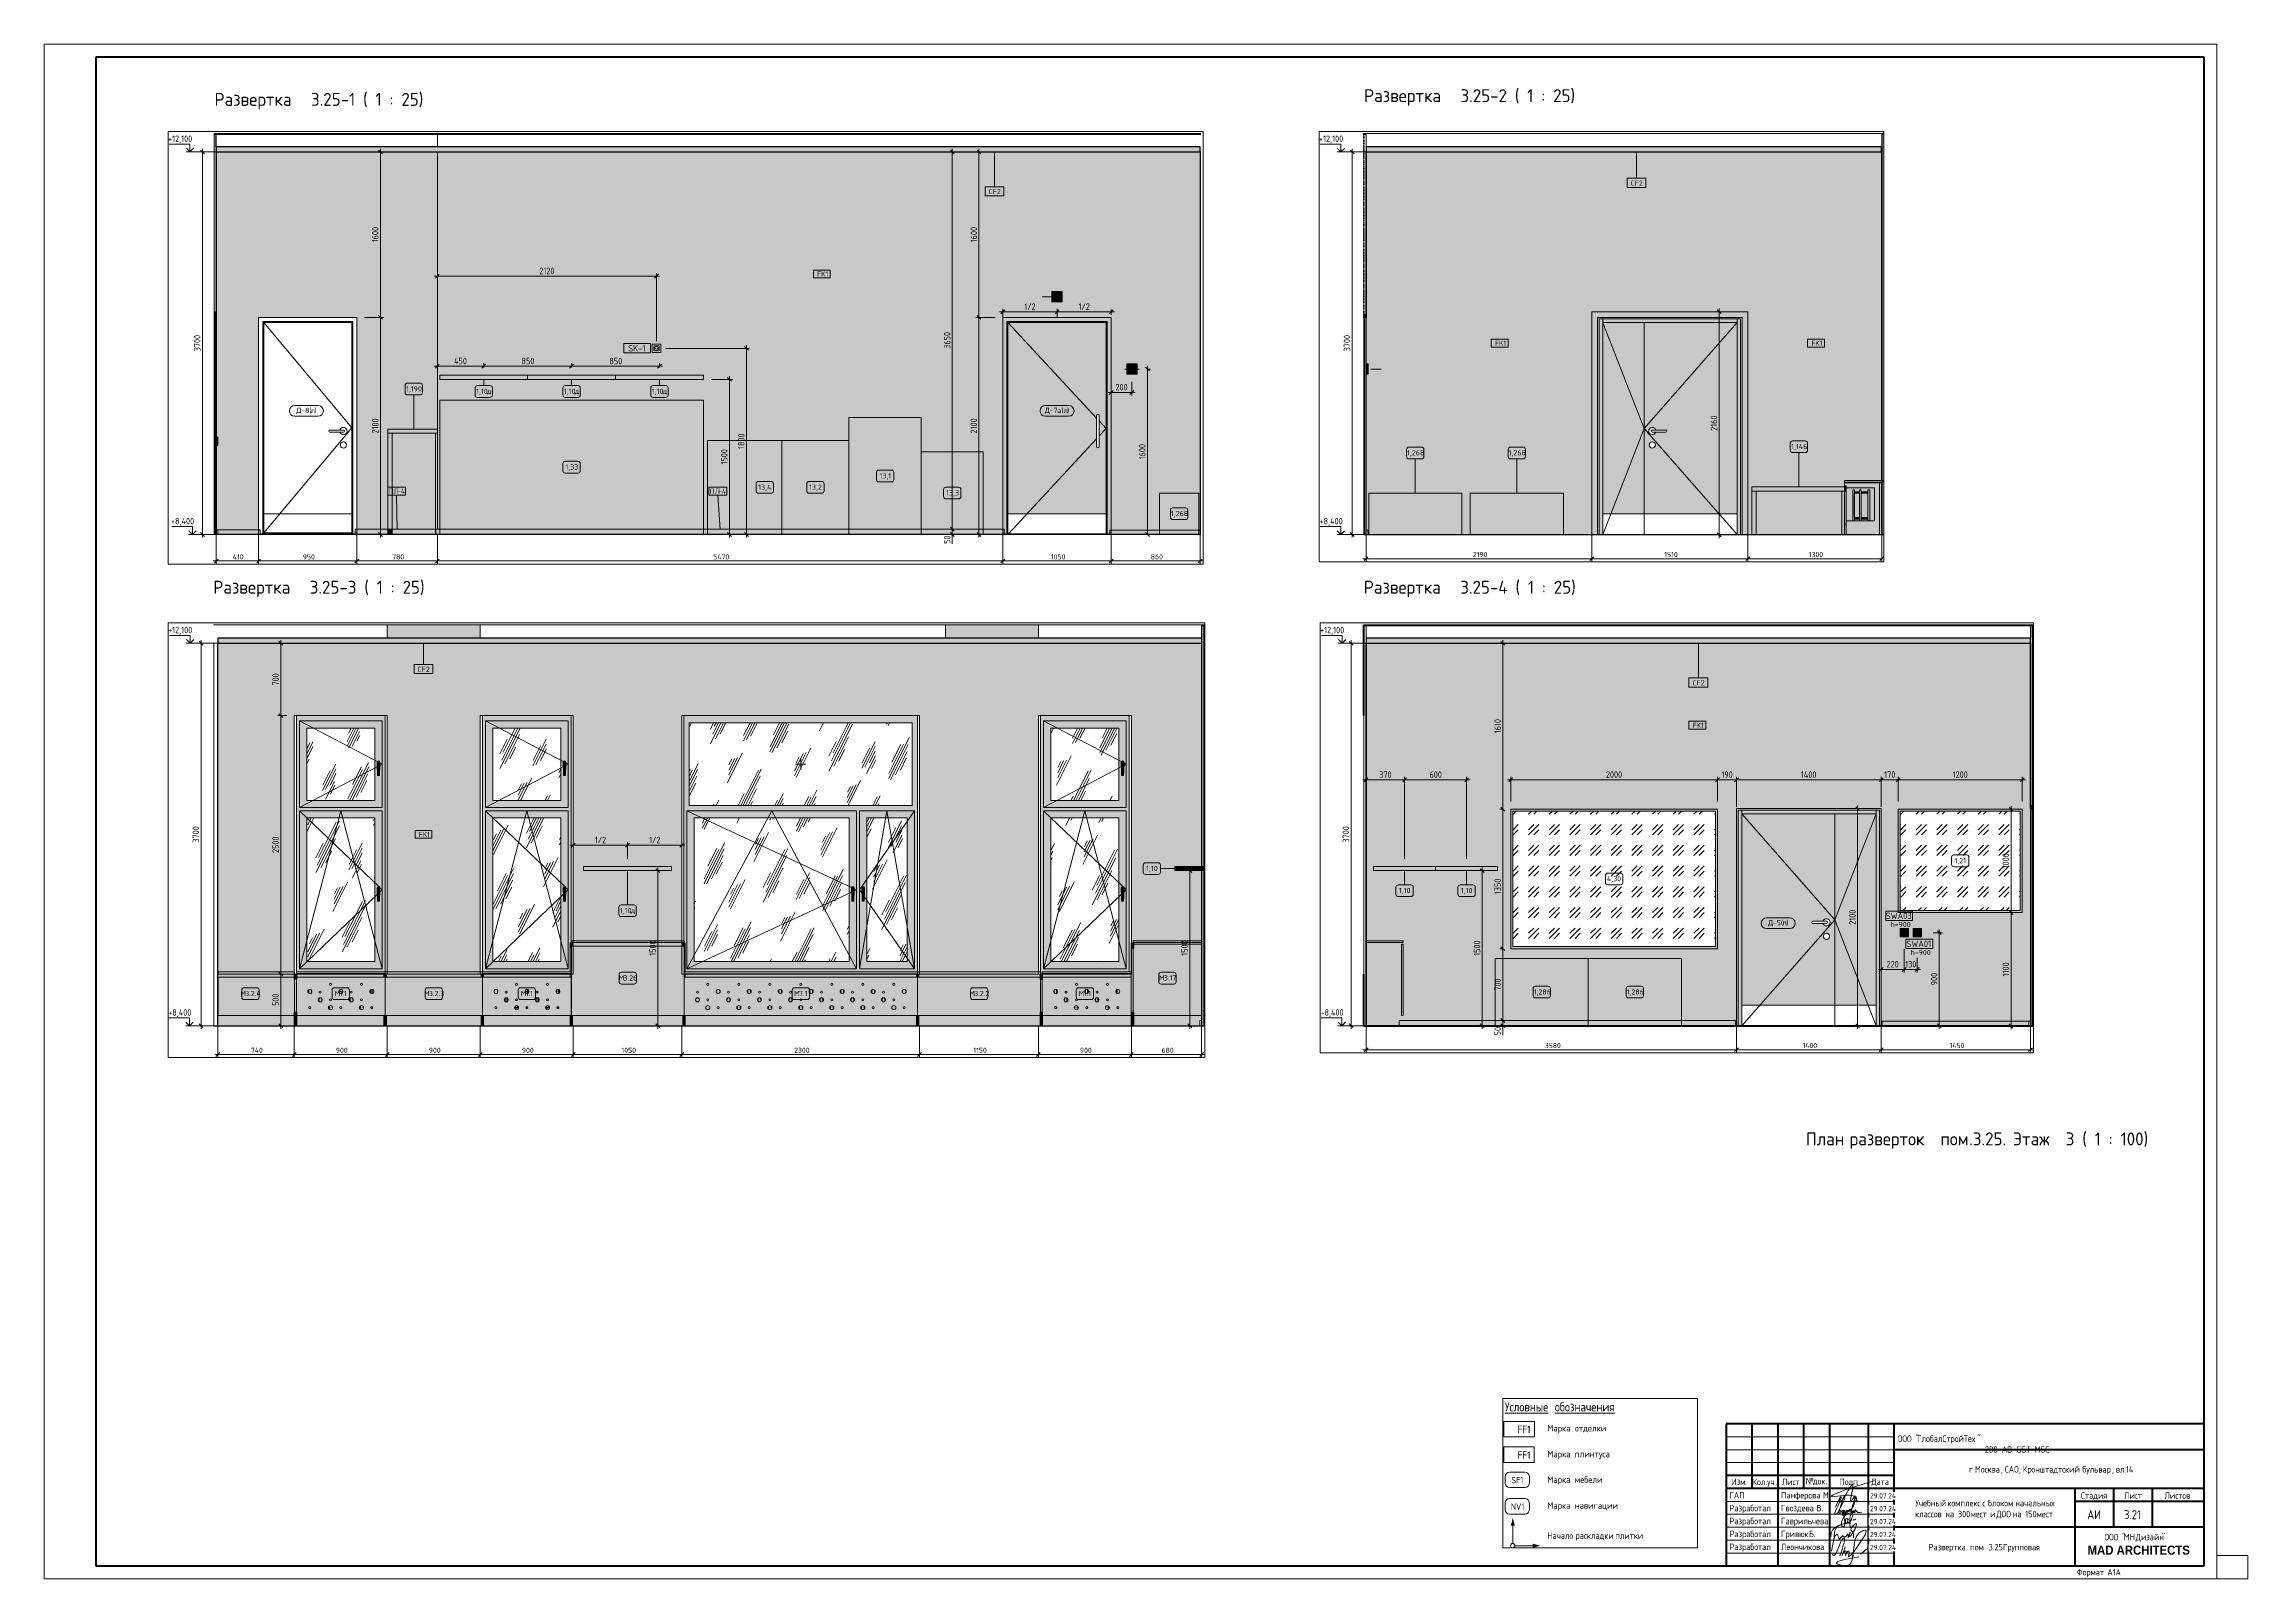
# Paper-space layout 'Layout1' of a CAD drawing. Header units: millimetres. Extents: x -841 to 12, y 0 to 594.
# The model-space entities are those that its viewports show. They can reach past a viewport. Long polylines and large blocks are cut down to what shows.
import ezdxf

# ---------------------------------------------------------------- set-up
doc = ezdxf.new("R2010")
doc.units = ezdxf.units.MM
for name, pattern in [('200_ШТРИХ__ш1_п0_6_', [40, 25, -15]), ('Скрыто', [7.14375, 4.7625, -2.38125]), ('Штрих', [158.75, 79.375, -79.375])]:
    doc.linetypes.add(name, pattern=pattern)
for name, color, linetype, lineweight in [('A-ANNO-DIMS', 7, 'Continuous', 9), ('A-ANNO-DIMS-25', 7, 'Continuous', 9), ('A-ANNO-NOTE', 7, 'Continuous', 9), ('A-CLNG-IDEN', 7, 'Continuous', 9), ('A-DETL', 7, 'Continuous', 9), ('A-DOOR', 7, 'Continuous', 9), ('A-DOOR-2', 7, 'Штрих', 9), ('A-DOOR-3', 7, '200_ШТРИХ__ш1_п0_6_', 9), ('A-DOOR-FRAM-1', 7, 'Continuous', 9), ('A-DOOR-FRAM-2', 7, 'Continuous', 18), ('A-DOOR-IDEN', 7, 'Continuous', 9), ('A-FLOR', 7, 'Continuous', 9), ('A-GENM', 7, 'Continuous', 9), ('A-GENM-IDEN', 7, 'Continuous', 9), ('A-GLAZ', 7, 'Continuous', 9), ('A-WALL', 7, 'Continuous', 9), ('A-WALL-IDEN', 7, 'Continuous', 9), ('A-WALL-PATT', 7, 'Continuous', 9), ('E-ELEC-EQPM', 7, 'Continuous', 9), ('E-ELEC-FIXT-IDEN', 7, 'Continuous', 9), ('G-ANNO-DIMS', 7, 'Continuous', 9), ('G-ANNO-DIMS-1', 7, 'Continuous', 20), ('G-ANNO-TEXT', 7, 'Continuous', 9), ('G-ANNO-TTLB', 7, 'Скрыто', 9), ('I-FURN', 7, 'Continuous', 9), ('I-FURN-IDEN', 7, 'Continuous', 9), ('I-WALL', 7, 'Continuous', 9), ('M-EQPM', 7, 'Continuous', 9), ('S-COLS', 7, 'Continuous', 9), ('Знаки', 7, 'Continuous', 9), ('Знаки-1', 7, 'Continuous', 18), ('Марки для знаков', 7, 'Continuous', 9), ('Ограждение', 7, 'Continuous', 9), ('Поручни', 7, 'Continuous', 9), ('Электрические приборы', 7, 'Continuous', 9)]:
    doc.layers.add(name, color=color, linetype=linetype, lineweight=lineweight)
for name, color, linetype, lineweight, true_color in [('A-CLNG-1', 7, 'Continuous', 9, 0x787878), ('A-CLNG-FNSH-1', 7, 'Continuous', 30, 0x3c3c3c), ('A-DETL-GENF-1', 1, 'Continuous', 9, 0xff0000), ('A-FLOR-1', 7, 'Continuous', 9, 0x787878), ('A-FLOR-FNSH-1', 7, 'Continuous', 30, 0x3c3c3c), ('A-WALL-4', 7, 'Continuous', 30, 0x3c3c3c), ('A-WALL-5', 7, 'Continuous', 40, 0x3c3c3c), ('A-WALL-FNSH-3', 7, 'Continuous', 30, 0x3c3c3c), ('G-ANNO-TEXT-1', 7, 'Continuous', 9, 0x3c3c3c), ('G-ANNO-TEXT-2', 7, 'Continuous', 9, 0x008000), ('G-ANNO-TEXT-3', 1, 'Continuous', 9, 0xff0000), ('I-FURN-10', 7, 'Continuous', 9, 0xd1d1d1), ('I-FURN-12', 7, 'Continuous', 9, 0xa1a1a1), ('I-FURN-4', 7, 'Continuous', 9, 0xc0c0c0), ('I-FURN-6', 7, 'Continuous', 9, 0xacacac), ('I-FURN-7', 7, 'Continuous', 9, 0x9e9e9e), ('I-FURN-8', 7, 'Continuous', 9, 0x949494), ('I-FURN-9', 7, 'Continuous', 9, 0xdddddd), ('I-WALL-1', 7, 'Continuous', 9, 0x787878), ('Q-SPCQ-1', 9, 'Continuous', 9, 0x808080), ('Q-SPCQ-2', 7, 'Continuous', 9, 0x7f7f7f), ('Розетки', 7, 'Continuous', 9, 0xff1e23)]:
    doc.layers.add(name, color=color, linetype=linetype, lineweight=lineweight, true_color=true_color)
doc.layers.add('G-ANNO-NPLT', color=7, linetype='Continuous', plot=False)
for name, color, linetype, lineweight, true_color, transparency in [('I-FURN-11', 7, 'Continuous', 9, 0x303030, 0.7), ('I-FURN-3', 7, 'Continuous', 9, 0xfbfbfb, 0.7), ('I-FURN-5', 7, 'Continuous', 9, 0x7f7f7f, 0.7), ('M-EQPM-1', 7, 'Continuous', 9, 0xe6e6e6, 0.7)]:
    doc.layers.add(name, color=color, linetype=linetype, lineweight=lineweight, true_color=true_color, transparency=transparency)
doc.styles.add('Arial_B', font='', dxfattribs={"width": 0.9, "height": 3.5})
doc.styles.add('GOST Common_1', font='GOST_Common.ttf', dxfattribs={"height": 50})
doc.styles.add('GOST Common_10', font='GOST_Common.ttf', dxfattribs={"width": 0.9, "height": 2})
doc.styles.add('GOST Common_11', font='GOST_Common.ttf', dxfattribs={"height": 5})
doc.styles.add('GOST Common_2', font='GOST_Common.ttf', dxfattribs={"height": 62.5})
doc.styles.add('GOST Common_3', font='GOST_Common.ttf', dxfattribs={"width": 0.9, "height": 50})
doc.styles.add('GOST Common_4', font='GOST_Common.ttf', dxfattribs={"height": 175})
doc.styles.add('GOST Common_5', font='GOST_Common.ttf', dxfattribs={"width": 0.9, "height": 210})
doc.styles.add('GOST Common_6', font='GOST_Common.ttf', dxfattribs={"width": 0.9, "height": 245})
doc.styles.add('GOST Common_7', font='GOST_Common.ttf', dxfattribs={"width": 0.9, "height": 175})
doc.styles.add('GOST Common_8', font='GOST_Common.ttf', dxfattribs={"width": 0.9, "height": 2.5})
doc.styles.add('GOST Common_9', font='GOST_Common.ttf', dxfattribs={"width": 0.9, "height": 3.5})
doc.styles.add('ISOCPEUR_1', font='isocpeur.ttf', dxfattribs={"width": 0.9, "height": 62.5})
doc.styles.add('ISOCPEUR_2', font='isocpeur.ttf', dxfattribs={"width": 0.9, "height": 50})
doc.styles.add('ISOCPEUR_3', font='isocpeur.ttf', dxfattribs={"width": 0.9, "height": 175})
doc.styles.get('Arial_B').set_extended_font_data('Arial', bold=True)
doc.dimstyles.new('ISO-2_0_0_9К_Средний_округл2', dxfattribs={"dimscale": 304.8, "dimtxt": 49.799059, "dimasz": 0.123031, "dimexe": 0.098425, "dimexo": 0, "dimgap": 0, "dimtad": 1, "dimdec": 0, "dimrnd": 10, "dimzin": 0, "dimdsep": 46, "dimtxsty": 'ISOCPEUR_2', "dimblk1": 'OBLIQUE', "dimblk2": 'OBLIQUE', "dimsah": 1, "dimcen": 0.09, "dimdle": 0.098425, "dimazin": 0, "dimtfac": 1, "dimtdec": 4, "dimtix": 1, "dimtmove": 0, "dimatfit": 3, "dimfxl": 1, "dimtvp": 1, "dimtolj": 1, "dimtzin": 0, "dimarcsym": 2})
doc.dimstyles.new('ISO-2_5_0_9К_БОЛЬШОЙ_1', dxfattribs={"dimscale": 304.8, "dimtxt": 62.248823, "dimasz": 0.123031, "dimexe": 0.098425, "dimexo": 0.246063, "dimgap": 0, "dimtad": 1, "dimdec": 0, "dimrnd": 10, "dimzin": 0, "dimdsep": 46, "dimtxsty": 'ISOCPEUR_1', "dimblk1": 'OBLIQUE', "dimblk2": 'OBLIQUE', "dimsah": 1, "dimcen": 0.09, "dimdle": 0.098425, "dimazin": 0, "dimtfac": 1, "dimtdec": 4, "dimtix": 1, "dimtmove": 0, "dimatfit": 3, "dimfxl": 1, "dimtvp": 1, "dimtolj": 1, "dimtzin": 0, "dimarcsym": 2})
doc.dimstyles.new('ISO-2_5_0_9К_БОЛЬШОЙ_2', dxfattribs={"dimscale": 304.8, "dimtxt": 62.248823, "dimasz": 0.123031, "dimexe": 0.098425, "dimexo": 0.246063, "dimgap": 0, "dimtad": 1, "dimdec": 0, "dimrnd": 10, "dimzin": 0, "dimdsep": 46, "dimtxsty": 'ISOCPEUR_1', "dimblk1": 'OBLIQUE', "dimblk2": 'OBLIQUE', "dimsah": 1, "dimcen": 0.09, "dimdle": 0.098425, "dimazin": 0, "dimtfac": 1, "dimtdec": 4, "dimtix": 1, "dimtmove": 1, "dimatfit": 3, "dimfxl": 1, "dimtvp": 1, "dimtolj": 1, "dimtzin": 0, "dimarcsym": 2})
doc.dimstyles.new('ISO-2_5_0_9К_БОЛЬШОЙ_3', dxfattribs={"dimscale": 304.8, "dimtxt": 62.248823, "dimasz": 0.123031, "dimexe": 0.098425, "dimexo": 0.246063, "dimgap": 0, "dimtad": 1, "dimdec": 0, "dimrnd": 10, "dimzin": 0, "dimdsep": 46, "dimtxsty": 'ISOCPEUR_1', "dimblk1": 'OBLIQUE', "dimblk2": 'OBLIQUE', "dimsah": 1, "dimcen": 0.09, "dimdle": 0.098425, "dimazin": 0, "dimtfac": 1, "dimtdec": 4, "dimtix": 1, "dimtmove": 2, "dimatfit": 3, "dimfxl": 1, "dimtvp": 1, "dimtolj": 1, "dimtzin": 0, "dimarcsym": 2})
pattern_1 = [(45, (121837.288, 0), (-14.25598, 14.25598), []), (45, (121851.544, 0), (-14.25598, 14.25598), [25.202, -5.04, 0.8382, -4.202])]
pattern_2 = [(0, (121837.288, 0), (30.48, 7.62), [2.515, -20.345, 2.515, -20.345, -121.92]), (0, (121837.288, 0), (30.48, 7.62), [-45.72, 2.515, -43.205, 2.515, -20.345, -53.34]), (0, (121837.288, 0), (30.48, 7.62), [-114.3, 2.515, -12.725, 2.515, -35.585]), (120, (121848.718, 3.81), (-21.8391136, 22.5864543), [2.515, -20.345, 2.515, -20.345, -121.92]), (120, (121848.718, 3.81), (-21.8391136, 22.5864543), [-45.72, 2.515, -43.205, 2.515, -20.345, -53.34]), (120, (121848.718, 3.81), (-21.8391136, 22.5864543), [-114.3, 2.515, -12.725, 2.515, -35.585]), (240, (121852.528, 19.05), (-8.6408864, -30.2064543), [2.515, -20.345, 2.515, -20.345, -121.92]), (240, (121852.528, 19.05), (-8.6408864, -30.2064543), [-45.72, 2.515, -43.205, 2.515, -20.345, -53.34]), (240, (121852.528, 19.05), (-8.6408864, -30.2064543), [-114.3, 2.515, -12.725, 2.515, -35.585])]
pattern_3 = [(63.435, (63.5, 31.75), (-255.5833, 766.7475), [317.5, -190.5, 317.5, -190.5, -403.903]), (63.435, (63.5, 31.75), (-255.5833, 766.7475), [-1016, 127, -276.903]), (63.435, (47.6, 47.6), (-255.5833, 766.7475), [254, -317.5, 190.5, -190.5, -467.403]), (63.435, (47.6, 47.6), (-255.5833, 766.7475), [-952.5, 222.25, -245.153]), (63.435, (47.6, 95.25), (-255.5833, 766.7475), [190.5, -381, 127, -190.5, -530.903]), (63.435, (47.6, 95.25), (-255.5833, 766.7475), [-889, 285.75, -245.153]), (63.435, (95.25, 47.6), (-255.5833, 766.7475), [190.5, -381, 158.75, -6404.653]), (63.435, (142.9, 95.25), (-255.5833, 766.7475), [95.25, -476.25, 63.5, -6499.903]), (63.435, (63.5, 174.6), (-255.5833, 766.7475), [63.5, -476.25, 63.5, -254, -562.653]), (63.435, (63.5, 174.6), (-255.5833, 766.7475), [-857.25, 158.75, -403.903]), (63.435, (349.25, 127), (-255.5833, 766.7475), [317.5, -476.25, 381, -251.503]), (63.435, (349.25, 79.4), (-255.5833, 766.7475), [444.5, -317.5, 476.25, -188.003]), (63.435, (381, 95.25), (-255.5833, 766.7475), [508, -254, 381, -276.903]), (63.435, (428.6, 142.9), (-255.5833, 766.7475), [317.5, -444.5, 254, -403.903]), (63.435, (381, 238.1), (-255.5833, 766.7475), [158.75, -635, 190.5, -435.653]), (63.435, (476.25, 190.5), (-255.5833, 766.7475), [127, -635, 127, -530.903])]
pattern_4 = [(0, (224740.937, 0), (30.48, 7.62), [2.515, -20.345, 2.515, -20.345, -121.92]), (0, (224740.937, 0), (30.48, 7.62), [-45.72, 2.515, -43.205, 2.515, -20.345, -53.34]), (0, (224740.937, 0), (30.48, 7.62), [-114.3, 2.515, -12.725, 2.515, -35.585]), (120, (224752.367, 3.81), (-21.8391136, 22.5864543), [2.515, -20.345, 2.515, -20.345, -121.92]), (120, (224752.367, 3.81), (-21.8391136, 22.5864543), [-45.72, 2.515, -43.205, 2.515, -20.345, -53.34]), (120, (224752.367, 3.81), (-21.8391136, 22.5864543), [-114.3, 2.515, -12.725, 2.515, -35.585]), (240, (224756.177, 19.05), (-8.6408864, -30.2064543), [2.515, -20.345, 2.515, -20.345, -121.92]), (240, (224756.177, 19.05), (-8.6408864, -30.2064543), [-45.72, 2.515, -43.205, 2.515, -20.345, -53.34]), (240, (224756.177, 19.05), (-8.6408864, -30.2064543), [-114.3, 2.515, -12.725, 2.515, -35.585])]
pattern_5 = [(45, (133686, 0), (-14.25598, 14.25598), []), (45, (133700.256, 0), (-14.25598, 14.25598), [25.202, -5.04, 0.8382, -4.202])]
pattern_6 = [(0, (133686, 0), (30.48, 7.62), [2.515, -20.345, 2.515, -20.345, -121.92]), (0, (133686, 0), (30.48, 7.62), [-45.72, 2.515, -43.205, 2.515, -20.345, -53.34]), (0, (133686, 0), (30.48, 7.62), [-114.3, 2.515, -12.725, 2.515, -35.585]), (120, (133697.43, 3.81), (-21.8391136, 22.5864543), [2.515, -20.345, 2.515, -20.345, -121.92]), (120, (133697.43, 3.81), (-21.8391136, 22.5864543), [-45.72, 2.515, -43.205, 2.515, -20.345, -53.34]), (120, (133697.43, 3.81), (-21.8391136, 22.5864543), [-114.3, 2.515, -12.725, 2.515, -35.585]), (240, (133701.24, 19.05), (-8.6408864, -30.2064543), [2.515, -20.345, 2.515, -20.345, -121.92]), (240, (133701.24, 19.05), (-8.6408864, -30.2064543), [-45.72, 2.515, -43.205, 2.515, -20.345, -53.34]), (240, (133701.24, 19.05), (-8.6408864, -30.2064543), [-114.3, 2.515, -12.725, 2.515, -35.585])]

psp = doc.layouts.get("Layout1")

# ---------------------------------------------------------------- texts
at = {"layer": 'G-ANNO-TTLB', "linetype": 'Continuous', "attachment_point": 1}
for s, insert, char_height, width, style in [('Развертка', (-775.06, 575.1), 5, 41.6076, 'GOST Common_11'), (' 3.25-1 ( 1 : 25)', (-740.73, 575.1), 5, 51.308, 'GOST Common_11'), ('Развертка', (-330.14, 576.54), 5, 41.6076, 'GOST Common_11'), (' 3.25-2 ( 1 : 25)', (-295.81, 576.54), 5, 52.5105, 'GOST Common_11'), ('Развертка', (-775.56, 386.28), 5, 41.6076, 'GOST Common_11'), (' 3.25-3 ( 1 : 25)', (-741.23, 386.28), 5, 52.5105, 'GOST Common_11'), ('Развертка', (-330.23, 386.28), 5, 41.6076, 'GOST Common_11'), (' 3.25-4 ( 1 : 25)', (-295.9, 386.28), 5, 53.0717, 'GOST Common_11'), ('План', (-159.12, 172.79), 5, 18.4388, 'GOST Common_11'), ('\\fGOST Common|b0|i0|c204|p34|; ', (-143.9, 172.79), 5, 2.0844, 'GOST Common_11'), ('разверток', (-142.18, 172.79), 5, 40.4852, 'GOST Common_11'), ('\\fGOST Common|b0|i0|c204|p34|; ', (-108.78, 172.79), 5, 2.0844, 'GOST Common_11'), ('пом', (-107.06, 172.79), 5, 13.5485, 'GOST Common_11'), ('.3.25. ', (-95.88, 172.79), 5, 20.6034, 'GOST Common_11'), ('Этаж', (-78.88, 172.79), 5, 21.0042, 'GOST Common_11'), (' 3 ( 1 : 100)', (-61.55, 172.79), 5, 36.4768, 'GOST Common_11'), ('ООО', (-123.53, 55.52), 2.5, 6.4937, 'GOST Common_8'), (' "', (-118.17, 55.52), 2.5, 2.5975, 'GOST Common_8'), ('ГлобалСтройТех', (-116.03, 55.52), 2.5, 28.2114, 'GOST Common_8'), ('"                                                                               288-AB-GST-MSC', (-92.75, 55.52), 2.5, 105.1974, 'GOST Common_8'), ('\\fGOST Common|b0|i0|c204|p34|;\\W.9;г', (-95.9, 43.66), 2.5, 1.9481, 'GOST Common_8'), ('Москва', (-93.64, 43.66), 2.5, 12.1215, 'GOST Common_8'), ('САО', (-82.09, 43.66), 2.5, 6.5658, 'GOST Common_8'), ('Кронштадтский', (-75.12, 43.66), 2.5, 26.9848, 'GOST Common_8'), ('\\fGOST Common|b0|i0|c204|p34|;\\W.9; ', (-52.86, 43.66), 2.5, 0.938, 'GOST Common_8'), ('бульвар', (-52.08, 43.66), 2.5, 13.8532, 'GOST Common_8'), ('вл', (-39.11, 43.66), 2.5, 3.8962, 'GOST Common_8'), ('.14', (-35.89, 43.66), 2.5, 4.3291, 'GOST Common_8'), ('\\fGOST Common|b0|i0|c204|p34|;\\W.9;.', (-94.29, 43.66), 2.5, 0.7937, 'GOST Common_8'), (', ', (-83.64, 43.66), 2.5, 1.8759, 'GOST Common_8'), (', ', (-76.67, 43.66), 2.5, 1.8759, 'GOST Common_8'), (', ', (-40.65, 43.66), 2.5, 1.8759, 'GOST Common_8'), ('Учебный', (-116.7, 30.59), 2.5, 14.0696, 'GOST Common_8'), ('классов', (-116.82, 26.36), 2.5, 13.2759, 'GOST Common_8'), ('\\fGOST Common|b0|i0|c204|p34|;\\W.9; ', (-105.87, 26.36), 2.5, 0.938, 'GOST Common_8'), ('\\fGOST Common|b0|i0|c204|p34|;\\W.9; ', (-105.1, 30.59), 2.5, 0.938, 'GOST Common_8'), ('на', (-105.1, 26.36), 2.5, 4.1127, 'GOST Common_8'), ('комплекс', (-104.32, 30.59), 2.5, 15.5127, 'GOST Common_8'), (' 300 ', (-101.7, 26.36), 2.5, 7.7203, 'GOST Common_8'), ('мест', (-95.33, 26.36), 2.5, 8.2253, 'GOST Common_8'), ('\\fGOST Common|b0|i0|c204|p34|;\\W.9; ', (-91.52, 30.59), 2.5, 0.938, 'GOST Common_8'), ('\\fGOST Common|b0|i0|c204|p34|;\\W.9;с', (-90.75, 30.59), 2.5, 1.6595, 'GOST Common_8'), ('\\fGOST Common|b0|i0|c204|p34|;\\W.9; ', (-89.38, 30.59), 2.5, 0.938, 'GOST Common_8'), ('\\fGOST Common|b0|i0|c204|p34|;\\W.9; ', (-88.55, 26.36), 2.5, 0.938, 'GOST Common_8'), ('блоком', (-88.61, 30.59), 2.5, 11.9051, 'GOST Common_8'), ('\\fGOST Common|b0|i0|c204|p34|;\\W.9;и', (-87.77, 26.36), 2.5, 1.9481, 'GOST Common_8'), ('\\fGOST Common|b0|i0|c204|p34|;\\W.9; ', (-86.17, 26.36), 2.5, 0.938, 'GOST Common_8'), ('ДОО', (-85.39, 26.36), 2.5, 6.7823, 'GOST Common_8'), ('\\fGOST Common|b0|i0|c204|p34|;\\W.9; ', (-79.8, 26.36), 2.5, 0.938, 'GOST Common_8'), ('на', (-79.02, 26.36), 2.5, 4.1127, 'GOST Common_8'), ('\\fGOST Common|b0|i0|c204|p34|;\\W.9; ', (-78.78, 30.59), 2.5, 0.938, 'GOST Common_8'), ('начальных', (-78.01, 30.59), 2.5, 18.1823, 'GOST Common_8'), (' 150 ', (-75.63, 26.36), 2.5, 7.143, 'GOST Common_8'), ('мест', (-69.73, 26.36), 2.5, 8.2253, 'GOST Common_8'), ('АИ', (-50.19, 26.62), 3.5, 6.5658, 'GOST Common_9'), ('3.21', (-35.97, 26.62), 3.5, 8.4418, 'GOST Common_9'), ('Развертка', (-111.59, 13.54), 2.5, 18.543, 'GOST Common_8'), ('\\fGOST Common|b0|i0|c204|p34|;\\W.9; ', (-96.29, 13.54), 2.5, 0.938, 'GOST Common_8'), ('пом', (-95.51, 13.54), 2.5, 6.0608, 'GOST Common_8'), ('. 3.25 ', (-90.51, 13.54), 2.5, 9.3076, 'GOST Common_8'), ('Групповая', (-82.83, 13.54), 2.5, 17.7494, 'GOST Common_8')]:
    psp.add_mtext(s, dxfattribs=dict(at, insert=insert, char_height=char_height, width=width, style=style))

msp = doc.modelspace()

# ---------------------------------------------------------------- texts
at = {"layer": 'A-CLNG-IDEN', "char_height": 50, "width": 132.278, "attachment_point": 1, "style": 'GOST Common_1'}
for insert in [(125104.5, 11873.6), (119238.1, 11823.3), (113599.8, 11742.3), (137015, 11742.3)]:
    msp.add_mtext('CF2', dxfattribs=dict(at, insert=insert))
at = {"layer": 'A-DOOR-IDEN', "char_height": 50, "attachment_point": 1, "style": 'GOST Common_1'}
for s, insert, width in [('\\fGOST Common|b0|i0|c204|p34|;Д', (106900.4, 9625.3), 56.118), ('-8(', (106946.7, 9625.3), 112.236), ('\\fGOST Common|b0|i0|c204|p34|;)', (107074, 9625.3), 24.051), ('\\fGOST Common|b0|i0|c204|p34|;Д', (114143.2, 9625.3), 56.118), ('-7', (114189.5, 9625.3), 88.186), ('\\fGOST Common|b0|i0|c204|p34|;(', (114303.6, 9625.3), 24.051), ('\\fGOST Common|b0|i0|c204|p34|;)', (114358.2, 9625.3), 24.051), ('\\fGOST Common|b0|i0|c204|p34|;л', (107039.3, 9625.3), 42.089), ('\\fGOST Common|b0|i0|c204|p34|;а', (114262.3, 9625.3), 50.105), ('\\fGOST Common|b0|i0|c204|p34|;л', (114323.5, 9625.3), 42.089), ('\\fGOST Common|b0|i0|c204|p34|;Д', (137746.1, 9421.4), 56.118), ('-5(', (137792.4, 9421.4), 112.236), ('\\fGOST Common|b0|i0|c204|p34|;)', (137921.3, 9421.4), 24.051), ('\\fGOST Common|b0|i0|c204|p34|;п', (137885, 9421.4), 44.093)]:
    msp.add_mtext(s, dxfattribs=dict(at, insert=insert, width=width))
at = {"layer": 'A-GENM-IDEN', "char_height": 50, "attachment_point": 1, "style": 'GOST Common_1'}
for s, insert, width in [('ПЛ', (107792.8, 8842.8), 98.207), ('-4', (107873.9, 8842.8), 94.198), ('ПЛ', (110899.8, 8842.8), 98.207), ('-4', (110980.8, 8842.8), 94.198)]:
    msp.add_mtext(s, dxfattribs=dict(at, insert=insert, width=width))
at = {"layer": 'A-WALL-IDEN', "char_height": 50, "width": 111.835, "attachment_point": 1, "style": 'GOST Common_3'}
for insert in [(137017.7, 11331.2), (111940.7, 10944.1), (117926.1, 10274.5), (120987.4, 10274.5), (125115.9, 10274.5)]:
    msp.add_mtext('FK1', dxfattribs=dict(at, insert=insert))
at = {"layer": 'E-ELEC-FIXT-IDEN', "attachment_point": 1}
for s, insert, char_height, width, style in [('SK-1', (110112.1, 10232.1), 62.5, 212.447, 'GOST Common_2'), ('SWA03', (138885.8, 9494.2), 62.5, 320.675, 'GOST Common_2'), ('h=900', (138931.1, 9404), 50, 220.464, 'GOST Common_1'), ('SWA01', (139086.2, 9223.7), 62.5, 304.641, 'GOST Common_2'), ('h=900', (139124.9, 9133.5), 50, 220.464, 'GOST Common_1')]:
    msp.add_mtext(s, dxfattribs=dict(at, insert=insert, char_height=char_height, width=width, style=style))
at = {"layer": 'G-ANNO-DIMS', "char_height": 62.5, "attachment_point": 1, "line_spacing_factor": 1.149209, "style": 'ISOCPEUR_1', "bg_fill": 3, "box_fill_scale": 1.25, "bg_fill_color": 256, "bg_fill_true_color": 13158600, "bg_fill_transparency": 0}
for s, insert, width in [('+12,100', (105659.5, 12259.2), 275.62), ('+12,100', (116222.8, 12259.2), 275.62), ('+12,100', (122690.3, 12259.2), 275.62), ('+12,100', (133411.4, 12259.2), 275.62), ('+8,400', (105688.5, 8559.2), 261.428), ('+8,400', (116228.2, 8559.2), 261.428), ('+8,400', (122691.6, 8559.2), 261.428), ('+8,400', (133415.3, 8559.2), 261.428)]:
    msp.add_mtext(s, dxfattribs=dict(at, insert=insert, width=width))
at = {"layer": 'G-ANNO-TEXT', "attachment_point": 1}
for s, insert, char_height, width, style in [('\\LУсловные', (140899.9, 1955.6), 245, 1550.544, 'GOST Common_6'), ('\\Lобозначения', (142254.2, 1955.6), 245, 2111.164, 'GOST Common_6'), ('\\L\\fGOST Common|b0|i0|c204|p34|;\\W.9;\\L ', (142179.2, 1955.6), 245, 90.911, 'GOST Common_6'), ('Начало', (142048.6, -1567.6), 175, 863.658, 'GOST Common_7'), ('\\fGOST Common|b0|i0|c204|p34|;\\W.9; ', (142761.2, -1567.6), 175, 65.658, 'GOST Common_7'), ('\\fGOST Common|b0|i0|c204|p34|;\\W.9; ', (143836.3, -1567.6), 175, 65.658, 'GOST Common_7'), ('раскладки', (142815.3, -1567.6), 175, 1237.405, 'GOST Common_7'), ('плитки', (143890.5, -1567.6), 175, 853.557, 'GOST Common_7')]:
    msp.add_mtext(s, dxfattribs=dict(at, insert=insert, char_height=char_height, width=width, style=style))
at = {"layer": 'G-ANNO-TEXT-1', "attachment_point": 1}
for s, insert, char_height, width, style in [('Марка', (142048.6, 1343.2), 175, 830.548, 'GOST Common_4'), ('\\fGOST Common|b0|i0|c204|p34|; ', (142733.8, 1343.2), 175, 72.954, 'GOST Common_4'), ('   FF1   ', (140899.9, 1327.3), 210, 929.316, 'GOST Common_5'), ('отделки', (142794, 1343.2), 175, 1099.915, 'GOST Common_4'), ('Марка', (142048.6, 643.2), 175, 830.548, 'GOST Common_4'), ('\\fGOST Common|b0|i0|c204|p34|; ', (142733.8, 643.2), 175, 72.954, 'GOST Common_4'), ('плинтуса', (142794, 643.2), 175, 1245.822, 'GOST Common_4'), ('Марка', (142048.6, -50.9), 175, 830.548, 'GOST Common_4'), ('\\fGOST Common|b0|i0|c204|p34|; ', (142733.8, -50.9), 175, 72.954, 'GOST Common_4'), ('мебели', (142794, -50.9), 175, 925.949, 'GOST Common_4'), ('Марка', (142048.6, -750.9), 175, 830.548, 'GOST Common_4'), ('\\fGOST Common|b0|i0|c204|p34|; ', (142733.8, -750.9), 175, 72.954, 'GOST Common_4'), ('навигации', (142794, -750.9), 175, 1414.177, 'GOST Common_4')]:
    msp.add_mtext(s, dxfattribs=dict(at, insert=insert, char_height=char_height, width=width, style=style))
at = {"layer": 'G-ANNO-TEXT-2', "char_height": 175, "attachment_point": 1, "style": 'ISOCPEUR_3'}
for s, insert, width in [('SF1', (141077.3, -63.7), 383.848), ('NV1', (141063.4, -782), 419.202)]:
    msp.add_mtext(s, dxfattribs=dict(at, insert=insert, width=width))
at = {"layer": 'G-ANNO-TEXT-3', "insert": (140899.9, 627.3), "char_height": 210, "width": 929.316, "attachment_point": 1, "style": 'GOST Common_5'}
msp.add_mtext('   FF1   ', dxfattribs=at)
at = {"layer": 'I-FURN-IDEN', "char_height": 50, "attachment_point": 1, "style": 'GOST Common_1'}
for s, insert, width in [('1,21', (139550.2, 10021.8), 126.266), ('1,10', (132153.1, 9946.8), 126.266), ('4,30', (136186.9, 9846.8), 158.333), ('1,190', (107962.7, 9833.7), 170.359), ('1,10', (108640.1, 9809.2), 126.266), ('1,10', (109490.1, 9809.2), 126.266), ('1,10', (110340.1, 9809.2), 126.266), ('\\fGOST Common|b0|i0|c204|p34|;д', (108744.3, 9809.2), 44.093), ('\\fGOST Common|b0|i0|c204|p34|;д', (109594.3, 9809.2), 44.093), ('\\fGOST Common|b0|i0|c204|p34|;д', (110444.3, 9809.2), 44.093), ('1,10', (134173.7, 9732.9), 126.266), ('1,10', (134773.7, 9732.9), 126.266), ('1,10', (127061.9, 9538.9), 126.266), ('\\fGOST Common|b0|i0|c204|p34|;д', (127166.1, 9538.9), 44.093), ('1,146', (120790.3, 9274.7), 176.371), ('1,268', (117074.2, 9214.7), 184.388), ('1,268', (118056.7, 9214.7), 184.388), ('1,33', (109504.2, 9076.8), 136.287), ('13,1', (112542.8, 8991.8), 124.262), ('13,4', (111369.8, 8881.8), 144.304), ('13,2', (111862.1, 8881.8), 138.291), ('13,3', (113188, 8826.8), 136.287), ('1,286', (135477.2, 8751.8), 184.388), ('1,286', (136377.2, 8751.8), 184.388), ('1,268', (115363.1, 8626.8), 184.388)]:
    msp.add_mtext(s, dxfattribs=dict(at, insert=insert, width=width))
at = {"layer": 'Марки для знаков', "char_height": 50, "attachment_point": 1, "style": 'GOST Common_1'}
for s, insert, width in [('\\fGOST Common|b0|i0|c204|p34|;М', (127049.5, 8886.8), 56.118), ('3.26', (127095.8, 8886.8), 148.312), ('\\fGOST Common|b0|i0|c204|p34|;М', (132277.6, 8886.8), 56.118), ('3.17', (132323.9, 8886.8), 134.283), ('\\fGOST Common|b0|i0|c204|p34|;М', (123388.7, 8736.8), 56.118), ('3.2.4', (123435, 8736.8), 172.363), ('\\fGOST Common|b0|i0|c204|p34|;М', (124301.9, 8736.8), 56.118), ('1.1', (124348.2, 8736.8), 78.165), ('\\fGOST Common|b0|i0|c204|p34|;М', (125166.7, 8736.8), 56.118), ('3.2.3', (125213, 8736.8), 164.346), ('\\fGOST Common|b0|i0|c204|p34|;М', (126101.9, 8736.8), 56.118), ('1.1', (126148.2, 8736.8), 78.165), ('\\fGOST Common|b0|i0|c204|p34|;М', (128747.8, 8736.8), 56.118), ('7.1', (128794.1, 8736.8), 92.194), ('\\fGOST Common|b0|i0|c204|p34|;М', (130442.5, 8736.8), 56.118), ('3.2.2', (130488.8, 8736.8), 166.35), ('\\fGOST Common|b0|i0|c204|p34|;М', (131501.9, 8736.8), 56.118), ('1.1', (131548.2, 8736.8), 78.165)]:
    msp.add_mtext(s, dxfattribs=dict(at, insert=insert, width=width))

# ---------------------------------------------------------------- blocks, each defined once
blk = doc.blocks.new('Штамп_РД_основной - А1А-27074248-Развертка пом_ 3_25 Групповая')
at = {"layer": 'A-ANNO-NOTE'}
for points, knots in [([(-338.04, -117.09), (-338.7, -122.45), (-329.95, -103.67), (-335.82, -123.67), (-330.91, -113.57), (-333.31, -120.58), (-331.35, -115.2), (-331.8, -118.76), (-331.18, -118.6), (-331.48, -117.47), (-332.41, -115.06), (-346.74, -118.37), (-335.97, -113.63), (-324.18, -110.47)], [0, 0, 0, 0, 0.0513615, 0.1091052, 0.1522958, 0.178941, 0.1972205, 0.2080985, 0.2140042, 0.2188047, 0.2389907, 0.2707687, 0.3130687, 0.3130687, 0.3130687, 0.3130687]), ([(-339.6, -120.68), (-338.03, -117.16), (-337.34, -116.47), (-337.34, -117.01), (-338.8, -120.61), (-340.42, -123.93), (-338.88, -123.37), (-338.39, -122.01), (-335.91, -117.73), (-335.91, -116.39), (-336.4, -116.39), (-336.93, -117.86), (-338.31, -122.65)], [0, 0, 0, 0, 0.0080365, 0.0160998, 0.028237, 0.0420073, 0.0521324, 0.0641411, 0.0757014, 0.0858292, 0.0908816, 0.1013994, 0.1013994, 0.1013994, 0.1013994]), ([(-334.92, -121.85), (-335.39, -122.12), (-335.39, -122.36), (-335.08, -122.36), (-334.79, -121.86), (-335.46, -123.69), (-336.26, -124.25), (-335.67, -123.24), (-334.43, -122), (-333.69, -121.48), (-334.3, -121.48), (-334.58, -122.51), (-333.95, -122.51), (-332.11, -119.19), (-332.11, -118.03), (-332.59, -118.5), (-333.54, -122.06), (-333.54, -122.65)], [0, 0, 0, 0, 0.00162511, 0.00331349, 0.00754981, 0.01278161, 0.01888966, 0.02470924, 0.03042302, 0.03530305, 0.0391434, 0.04257709, 0.05077407, 0.05912564, 0.06755136, 0.07580968, 0.08321457, 0.08321457, 0.08321457, 0.08321457]), ([(-341.44, -132.23), (-341.94, -127.35), (-328.89, -126.72), (-340.13, -127.01), (-339.88, -131.73), (-341.68, -139.94), (-340.55, -134.68), (-340.23, -132.52), (-338.7, -130.28), (-338.3, -134.28), (-337.45, -132.06), (-336.73, -131.65)], [0, 0, 0, 0, 0.019426, 0.0387349, 0.0549438, 0.0672527, 0.0778646, 0.084698, 0.0906304, 0.096697, 0.1015072, 0.1015072, 0.1015072, 0.1015072]), ([(-338.31, -122.65), (-338.31, -123.16), (-337.4, -123.16), (-337.4, -122.18), (-337.76, -122.18), (-337.86, -122.27), (-337.86, -122.45), (-336.95, -122.11), (-337.26, -122.65)], [0, 0, 0, 0, 0.00358547, 0.00695057, 0.00915819, 0.01015554, 0.01205798, 0.01469377, 0.01469377, 0.01469377, 0.01469377]), ([(-336.52, -122.82), (-335.98, -125.91), (-335.98, -128.51), (-337.09, -128.51), (-337.63, -126.53), (-335.78, -123.34), (-334.29, -122.94), (-332.03, -122.74)], [0, 0, 0, 0, 0.01155157, 0.02127823, 0.03282555, 0.04509601, 0.05773263, 0.05773263, 0.05773263, 0.05773263]), ([(-337.04, -123.15), (-336.33, -122.45), (-336.88, -121.9), (-337.19, -122.22), (-336.57, -122.38), (-335.98, -121.8), (-335.98, -122.14), (-336.29, -122.45), (-335.64, -122.45), (-335.9, -123.17), (-336.96, -124.23), (-336.96, -123.36), (-335.57, -122.19), (-335.11, -122.65)], [0, 0, 0, 0, 0.00332582, 0.00612366, 0.00901076, 0.01174206, 0.01415884, 0.01630272, 0.0190767, 0.02344016, 0.02813242, 0.03439448, 0.03937975, 0.03937975, 0.03937975, 0.03937975]), ([(-336.73, -131.65), (-336.69, -132.19), (-335.41, -132.52), (-334.96, -129.96), (-334.72, -133.44), (-334.65, -131.27), (-333.5, -130.12), (-334.9, -132.4), (-333.52, -132.31), (-329.94, -124.81), (-334.86, -129.74), (-332.72, -130.12), (-332.69, -131.28), (-332.61, -132.58)], [0, 0, 0, 0, 0.0046234, 0.0123007, 0.0208561, 0.0283952, 0.03509, 0.0409642, 0.0537756, 0.0710384, 0.0891313, 0.0998193, 0.1046376, 0.1046376, 0.1046376, 0.1046376]), ([(-334.89, -125.37), (-335.11, -125.15), (-335.5, -125.15), (-335.69, -125.34), (-335.81, -126.03), (-335.81, -126.9), (-335.29, -127.04), (-334.88, -126.64), (-334.73, -125.4), (-334.73, -125.1), (-334.73, -125.1), (-334.73, -125.11), (-334.83, -126.08), (-334.77, -126.92), (-334.56, -126.92), (-333.91, -126.43), (-332.93, -124.42), (-332.93, -123.27), (-333.1, -122.97), (-333.59, -122.97), (-334.05, -124.31), (-334.22, -127.46), (-333.93, -128.25), (-333.8, -128.74)], [0, 0, 0, 0, 0.0016332, 0.00392105, 0.00702344, 0.01058969, 0.01394693, 0.01793334, 0.0215051, 0.02411625, 0.02465035, 0.02632052, 0.02939378, 0.03280325, 0.03593957, 0.04142394, 0.04849321, 0.05477683, 0.05812393, 0.06191415, 0.07043912, 0.0795646, 0.08714635, 0.08714635, 0.08714635, 0.08714635]), ([(-333.54, -122.65), (-333.3, -122.89), (-332.62, -122.21), (-333.2, -122.21), (-332.6, -122.21), (-332.14, -121.75), (-332.66, -122.65)], [0, 0, 0, 0, 0.00269646, 0.00576297, 0.00838865, 0.01167349, 0.01167349, 0.01167349, 0.01167349]), ([(-331.86, -121.61), (-331.93, -121.96), (-331.61, -121.96), (-331.61, -122.32), (-330.85, -123.08), (-329.44, -122.71)], [0, 0, 0, 0, 0.001554219, 0.00418307, 0.008514983, 0.008514983, 0.008514983, 0.008514983]), ([(-340.81, -138.96), (-340.12, -140.15), (-338.38, -136.42), (-337.65, -133.87), (-335.19, -130.73), (-337.14, -137.8), (-337.95, -139.54)], [0, 0, 0, 0, 0.00891354, 0.0206837, 0.03596829, 0.05045262, 0.05045262, 0.05045262, 0.05045262]), ([(-334.59, -139.54), (-335.36, -141.78), (-325.61, -128.89), (-328.98, -129.54), (-332.56, -132.13), (-332.82, -142.77), (-335.05, -143.85), (-340.39, -142.51), (-338.8, -141.36), (-330.59, -139.93)], [0, 0, 0, 0, 0.0206368, 0.0432038, 0.0605873, 0.0770759, 0.0945827, 0.1039292, 0.1187761, 0.1187761, 0.1187761, 0.1187761])]:
    blk.add_open_spline(points, degree=3, knots=knots, dxfattribs=at)
for points, degree in [([(-333.54, -122.65), (-333.03, -122.65)], 1), ([(-333.25, -127.9), (-332.55, -127.9)], 1), ([(-332.92, -125.74), (-332.05, -125.55), (-331.8, -125.33)], 2), ([(-332.8, -122.83), (-332.58, -123.05), (-331.86, -122.34), (-331.86, -121.61)], 3), ([(-335.86, -136.11), (-337.11, -139.54)], 1), ([(-329.93, -138.92), (-327, -136.46)], 1), ([(-336.69, -138.38), (-335.63, -137.2), (-335.23, -137.31), (-335.71, -139.54)], 3), ([(-335.71, -139.54), (-335.36, -137.28), (-333.78, -136.92), (-334.59, -139.54)], 3), ([(-333.25, -139.54), (-332.55, -139.54)], 1)]:
    blk.add_open_spline(points, degree=degree, dxfattribs=at)
at = {"layer": 'G-ANNO-TTLB', "linetype": 'Continuous'}
for p, q in [((-1033, 445.5), (-1033, -148.5)), ((-1033, 445.5), (-192, 445.5)), ((-192, 445.5), (-192, -148.5)), ((-317, -93.5), (-382, -93.5)), ((-317, -98.5), (-382, -98.5)), ((-317, -103.5), (-382, -103.5)), ((-317, -118.5), (-382, -118.5)), ((-317, -123.5), (-382, -123.5)), ((-317, -128.5), (-382, -128.5)), ((-317, -133.5), (-382, -133.5)), ((-317, -138.5), (-382, -138.5)), ((-192, -148.5), (-1033, -148.5))]:
    blk.add_line(p, q, dxfattribs=at)
at = {"layer": 'G-ANNO-TTLB', "linetype": 'Continuous', "lineweight": 40}
for p, q in [((-1013, 440.5), (-1013, -143.5)), ((-197, 440.5), (-1013, 440.5)), ((-197, -143.5), (-197, 440.5)), ((-382, -88.5), (-382, -143.5)), ((-197, -88.5), (-382, -88.5)), ((-372, -88.5), (-372, -113.5)), ((-362, -88.5), (-362, -143.5)), ((-352, -88.5), (-352, -113.5)), ((-342, -88.5), (-342, -143.5)), ((-327, -88.5), (-327, -143.5)), ((-317, -88.5), (-317, -143.5)), ((-197, -98.5), (-317, -98.5)), ((-317, -108.5), (-382, -108.5)), ((-197, -113.5), (-382, -113.5)), ((-247, -113.5), (-247, -143.5)), ((-197, -118.5), (-247, -118.5)), ((-232, -113.5), (-232, -128.5)), ((-217, -113.5), (-217, -128.5)), ((-197, -128.5), (-317, -128.5)), ((-1013, -143.5), (-197, -143.5))]:
    blk.add_line(p, q, dxfattribs=at)
at = {"layer": 'G-ANNO-TTLB', "linetype": 'Continuous', "attachment_point": 1}
for s, insert, char_height, width, style in [('Изм', (-379.88, -109.67), 2.5, 6.1329, 'GOST Common_8'), ('Кол', (-371.75, -109.67), 2.5, 6.0608, 'GOST Common_8'), ('уч', (-366.1, -109.67), 2.5, 3.8962, 'GOST Common_8'), ('Лист', (-360.41, -109.67), 2.5, 8.2975, 'GOST Common_8'), ('\\fGOST Common|b0|i0|c204|p34|;\\W.9;№', (-351.11, -109.4), 2.5, 3.319, 'GOST Common_8'), ('док', (-348.38, -109.4), 2.5, 5.8443, 'GOST Common_8'), ('Подп', (-338.08, -109.67), 2.5, 8.0089, 'GOST Common_8'), ('Дата', (-325.82, -109.67), 2.5, 9.2354, 'GOST Common_8'), ('ГАП', (-380.68, -114.84), 2.5, 6.5658, 'GOST Common_8'), ('\\fGOST Common|b0|i0|c204|p34|;\\W.9;.', (-374.82, -109.67), 2.5, 0.7937, 'GOST Common_8'), ('\\fGOST Common|b0|i0|c204|p34|;\\W.9;.', (-366.75, -109.67), 2.5, 0.7937, 'GOST Common_8'), ('\\fGOST Common|b0|i0|c204|p34|;\\W.9;.', (-362.88, -109.67), 2.5, 0.7937, 'GOST Common_8'), ('Панферова', (-360.68, -114.84), 2.5, 18.6873, 'GOST Common_8'), ('\\fGOST Common|b0|i0|c204|p34|;\\W.9; ', (-345.26, -114.84), 2.5, 0.938, 'GOST Common_8'), ('\\fGOST Common|b0|i0|c204|p34|;\\W.9;М', (-344.49, -114.84), 2.5, 2.4532, 'GOST Common_8'), ('\\fGOST Common|b0|i0|c204|p34|;\\W.9;.', (-343.55, -109.4), 2.5, 0.7937, 'GOST Common_8'), ('\\fGOST Common|b0|i0|c204|p34|;\\W.9;.', (-331.47, -109.67), 2.5, 0.7937, 'GOST Common_8'), ('Стадия', (-244.61, -114.99), 2.5, 12.4101, 'GOST Common_8'), ('Лист', (-227.92, -114.99), 2.5, 8.2975, 'GOST Common_8'), ('Листов', (-212.28, -114.99), 2.5, 12.1937, 'GOST Common_8'), ('Разработал', (-380.68, -119.84), 2.5, 20.7076, 'GOST Common_8'), ('Разработал', (-380.68, -124.84), 2.5, 20.7076, 'GOST Common_8'), ('Гвоздева', (-360.68, -119.84), 2.5, 15.657, 'GOST Common_8'), ('Гаврильчева', (-360.68, -124.84), 2.5, 21.862, 'GOST Common_8'), ('\\fGOST Common|b0|i0|c204|p34|;\\W.9; ', (-347.76, -119.84), 2.5, 0.938, 'GOST Common_8'), ('\\fGOST Common|b0|i0|c204|p34|;\\W.9;В', (-346.99, -119.84), 2.5, 2.2367, 'GOST Common_8'), ('\\fGOST Common|b0|i0|c204|p34|;\\W.9;.', (-345.14, -119.84), 2.5, 0.7937, 'GOST Common_8'), ('\\fGOST Common|b0|i0|c204|p34|;\\W.9; ', (-342.64, -124.84), 2.5, 0.7215, 'GOST Common_8'), ('Разработал', (-380.68, -129.84), 2.5, 20.7076, 'GOST Common_8'), ('Разработал', (-380.68, -134.84), 2.5, 20.7076, 'GOST Common_8'), ('Леончикова', (-360.68, -134.84), 2.5, 19.9861, 'GOST Common_8'), ('Гривюк', (-360.68, -129.84), 2.5, 12.1215, 'GOST Common_8'), ('\\fGOST Common|b0|i0|c204|p34|;\\W.9; ', (-350.68, -129.84), 2.5, 0.938, 'GOST Common_8'), ('\\fGOST Common|b0|i0|c204|p34|;\\W.9;Б', (-349.9, -129.84), 2.5, 2.1646, 'GOST Common_8'), ('\\fGOST Common|b0|i0|c204|p34|;\\W.9;.', (-348.12, -129.84), 2.5, 0.7937, 'GOST Common_8'), ('MAD ARCHITECTS', (-242.07, -135.61), 3.5, 48.5582, 'Arial_B'), ('ООО', (-235.54, -131.05), 2.5, 6.4937, 'GOST Common_8'), (' "', (-230.18, -131.05), 2.5, 2.5975, 'GOST Common_8'), ('МН', (-228.04, -131.05), 2.5, 4.6177, 'GOST Common_8'), ('\\fGOST Common|b0|i0|c204|p34|;\\W.9; ', (-224.23, -131.05), 2.5, 0.938, 'GOST Common_8'), ('Дизайн', (-223.46, -131.05), 2.5, 12.2658, 'GOST Common_8'), ('\\fGOST Common|b0|i0|c204|p34|;\\W.9;"', (-213.33, -131.05), 2.5, 1.6595, 'GOST Common_8'), ('Формат', (-246.24, -144.67), 2.5, 13.4202, 'GOST Common_8'), ('\\fGOST Common|b0|i0|c204|p34|;\\W.9; ', (-235.17, -144.67), 2.5, 0.938, 'GOST Common_8'), ('\\fGOST Common|b0|i0|c204|p34|;\\W.9;А', (-234.4, -144.67), 2.5, 2.4532, 'GOST Common_8'), ('\\fGOST Common|b0|i0|c204|p34|;\\W.9;1', (-232.37, -144.67), 2.5, 1.3709, 'GOST Common_8'), ('\\fGOST Common|b0|i0|c204|p34|;\\W.9;А', (-231.24, -144.67), 2.5, 2.4532, 'GOST Common_8')]:
    blk.add_mtext(s, dxfattribs=dict(at, insert=insert, char_height=char_height, width=width, style=style))
blk = doc.blocks.new('Штамп_Без подписи_спец_ - Без подписи-27038161-Развертка пом_ 3_25 Групповая')
at = {"layer": 'A-ANNO-NOTE'}
for p, q in [((0, 5), (35, 5)), ((0, 0), (0, 5)), ((35, 0), (0, 0)), ((20, 5), (20, 0)), ((35, 5), (35, 0))]:
    blk.add_line(p, q, dxfattribs=at)
blk = doc.blocks.new('110_Дверь_СКБ_1Ст_Внутренняя1 - Д-7а_л__950x2100h_Туалет-32220591-Развертка 3_25-1')
at = {"layer": 'A-DOOR'}
h = blk.add_hatch(color=256, dxfattribs=at)
h.paths.add_polyline_path([(100660, 8600), (100660, 10450), (99710, 10450), (99710, 8600), (100384.6, 8600)])
h.paths.add_polyline_path([(100580, 9237.5), (100576.8, 9237.9), (100573.8, 9239.2), (100571.1, 9241.2), (100569.2, 9243.8), (100567.9, 9246.8), (100567.5, 9250), (100567.5, 9550), (100567.9, 9553.2), (100569.2, 9556.3), (100571.2, 9558.8), (100573.8, 9560.8), (100576.8, 9562.1), (100580, 9562.5), (100583.2, 9562.1), (100586.3, 9560.8), (100588.8, 9558.8), (100590.8, 9556.3), (100592.1, 9553.2), (100592.5, 9548.5), (100592.5, 9250), (100592.1, 9246.8), (100590.8, 9243.8), (100588.8, 9241.2), (100586.3, 9239.2), (100583.2, 9237.9)])
at = {"layer": 'A-DOOR-FRAM-1'}
for points in [[(99675, 8406.3), (99700, 8406.3), (99700, 10460), (100670, 10460), (100670, 8406.3), (100695, 8406.3), (100695, 8440), (100710, 8440), (100710, 10500), (99660, 10500), (99660, 8450), (99675, 8450)], [(99710, 8406.3), (99710, 10460), (99700, 10460), (99700, 8406.3)], [(99812.2, 10450), (100660, 10450), (100660, 10460), (99710, 10460), (99710, 10450), (99723.7, 10450)], [(100660, 8406.3), (100670, 8406.3), (100670, 10460), (100660, 10460), (100660, 8600)]]:
    blk.add_hatch(color=256, dxfattribs=at).paths.add_polyline_path(points)
at = {"layer": 'A-DOOR'}
for p, q in [((100660, 10450), (99710, 10450)), ((99710, 8600), (99710, 10450)), ((100660, 10450), (100660, 8600)), ((100567.5, 9250), (100567.5, 9550)), ((100567.5, 9550), (100567.5, 9250)), ((100592.5, 9550), (100592.5, 9250)), ((100592.5, 9250), (100592.5, 9550)), ((100660, 8600), (99710, 8600)), ((99710, 8600), (99710, 8406.3)), ((100660, 8406.3), (100660, 8600))]:
    blk.add_line(p, q, dxfattribs=at)
for centre, start, end in [((100580, 9550), 0, 180), ((100580, 9250), 180, 0)]:
    blk.add_arc(centre, 12.5, start, end, dxfattribs=at)
at = {"layer": 'A-DOOR-2'}
for p, q in [((100710, 10500), (99660, 10500)), ((99660, 8400), (99660, 10500)), ((100710, 10500), (99660, 10500)), ((99660, 8400), (99660, 10500)), ((100710, 8400), (100710, 10500)), ((100710, 8400), (100710, 10500))]:
    blk.add_line(p, q, dxfattribs=at)
at = {"layer": 'A-DOOR-3'}
for p, q in [((99708.6, 10450), (100567.5, 9524.7)), ((100592.5, 9497.7), (100660, 9425)), ((100660, 9425), (100592.5, 9352.2)), ((100567.5, 9325.2), (99715.9, 8406.3))]:
    blk.add_line(p, q, dxfattribs=at)
at = {"layer": 'A-DOOR-FRAM-1'}
for p, q in [((99700, 8406.3), (99700, 10460)), ((99700, 10460), (100670, 10460)), ((99710, 10450), (99710, 10460)), ((99710, 10460), (99710, 8600)), ((100660, 10460), (100660, 10450)), ((100660, 10460), (100660, 8600)), ((100670, 10460), (100670, 8406.3)), ((100660, 10450), (99710, 10450))]:
    blk.add_line(p, q, dxfattribs=at)
blk = doc.blocks.new('110_Дверь_СКБ_2Ст - Д-5_п_ Из игровой в коридор-32215844-Развертка 3_25-1')
at = {"layer": 'A-DOOR-FRAM-1'}
for points in [[(92030, 10450), (92030, 10500), (92029.6, 10500), (92029.6, 10450)], [(92038, 10485), (92038, 10500), (92030, 10500), (92030, 10485)], [(92030, 8400), (92038, 8400), (92038, 10485), (92030, 10485), (92030, 8637.9)], [(92029.6, 8400), (92030, 8400), (92030, 10450), (92029.6, 10450), (92029.6, 8401.7)]]:
    blk.add_hatch(color=256, dxfattribs=at).paths.add_polyline_path(points)
for p, q in [((92038, 10485), (92038, 8400)), ((92030, 10450), (92030, 8400))]:
    blk.add_line(p, q, dxfattribs=at)
at = {"layer": 'A-DOOR-FRAM-2'}
for p, q in [((92038, 10555), (92030, 10555)), ((92030, 10555), (92030, 10485)), ((92038, 10485), (92038, 10555)), ((92030, 10500), (92029.6, 10500)), ((92030, 10500), (92029.6, 10500)), ((92030, 10450), (92030, 10500)), ((92030, 10485), (92030, 10500)), ((92029.6, 10485), (92030, 10485)), ((92030, 10485), (92038, 10485)), ((92029.6, 10450), (92030, 10450))]:
    blk.add_line(p, q, dxfattribs=at)
blk = doc.blocks.new('110_Дверь_СКБ_1Ст_Внутренняя1 - Д-8 950x2100h_охрана-32224770-Развертка 3_25-1')
at = {"layer": 'A-DOOR'}
for p, q in [((93360, 10450), (92510, 10450)), ((92510, 8600), (92510, 10450)), ((93360, 10450), (93360, 8600)), ((93150, 9410), (93280, 9410)), ((93280, 9410), (93246.5, 9410)), ((93280, 9390), (93150, 9390)), ((93246.5, 9390), (93280, 9390)), ((93360, 8600), (92510, 8600)), ((92510, 8600), (92510, 8414)), ((93360, 8414), (93360, 8600)), ((92510, 8414), (93360, 8414))]:
    blk.add_line(p, q, dxfattribs=at)
for centre, radius, start, end in [((93280, 9400), 35, 0, 163.3985), ((93150, 9400), 10, 90, 270), ((93280, 9400), 10, 270, 90), ((93280, 9400), 10, 270, 90), ((93280, 9400), 35, 196.6015, 0), ((93280, 9265), 30, 0, 188.1699), ((93280, 9265), 30, 188.1699, 0)]:
    blk.add_arc(centre, radius, start, end, dxfattribs=at)
at = {"layer": 'A-DOOR-2'}
for p, q in [((93410, 10500), (92460, 10500)), ((92460, 8400), (92460, 10500)), ((93410, 10500), (92460, 10500)), ((92460, 8400), (92460, 10500)), ((93410, 8400), (93410, 10500)), ((93410, 8400), (93410, 10500))]:
    blk.add_line(p, q, dxfattribs=at)
at = {"layer": 'A-DOOR-3'}
for p, q in [((92508.6, 10450), (93360, 9432)), ((93360, 9432), (92510, 8414))]:
    blk.add_line(p, q, dxfattribs=at)
at = {"layer": 'A-DOOR-FRAM-1'}
for p, q in [((92500, 8406.3), (92500, 10460)), ((92500, 10460), (93370, 10460)), ((92510, 10450), (92510, 10460)), ((92510, 10460), (92510, 8600)), ((93360, 10460), (93360, 10450)), ((93360, 10460), (93360, 8600)), ((93370, 10460), (93370, 8406.3)), ((93360, 10450), (92510, 10450)), ((92510, 8414), (92500, 8414)), ((92510, 8414), (92510, 8406.3)), ((93360, 8414), (93360, 8406.3)), ((93370, 8414), (93360, 8414))]:
    blk.add_line(p, q, dxfattribs=at)
blk = doc.blocks.new('Шкаф параметрический - 1_268-25587356-Развертка 3_25-1')
at = {"layer": 'I-FURN-5'}
for points in [[(101553.6, 8440), (101556.5, 8440), (101556.5, 8800), (101176.5, 8800), (101176.5, 8440), (101552.6, 8440)], [(101556.5, 8400), (101556.5, 8440), (101176.5, 8440), (101176.5, 8400), (101279.8, 8400)]]:
    blk.add_hatch(color=256, dxfattribs=at).paths.add_polyline_path(points)
at = {"layer": 'I-FURN-4'}
for p, q in [((101176.5, 8800), (101556.5, 8800)), ((101176.5, 8400), (101176.5, 8800)), ((101556.5, 8800), (101556.5, 8400)), ((101556.5, 8400), (101176.5, 8400))]:
    blk.add_line(p, q, dxfattribs=at)
at = {"layer": 'I-FURN-6'}
for p, q in [((101176.5, 8800), (101556.5, 8800)), ((101556.5, 8800), (101176.5, 8800)), ((101556.5, 8800), (101176.5, 8800)), ((101176.5, 8400), (101176.5, 8800)), ((101556.5, 8400), (101556.5, 8800))]:
    blk.add_line(p, q, dxfattribs=at)
at = {"layer": 'I-FURN-7'}
blk.add_line((101176.5, 8400), (101556.5, 8400), dxfattribs=at)
blk = doc.blocks.new('Шкаф параметрический - 13_3-25587571-Развертка 3_25-1')
at = {"layer": 'I-FURN-5'}
for points in [[(99471.5, 8450), (99471.5, 9200), (98871.5, 9200), (98871.5, 8450), (99340.3, 8450)], [(99340.3, 8400), (99471.5, 8400), (99471.5, 8450), (98871.5, 8450), (98871.5, 8400), (99265.7, 8400)]]:
    blk.add_hatch(color=256, dxfattribs=at).paths.add_polyline_path(points)
at = {"layer": 'I-FURN-4'}
for p in [(98871.5, 9200), (99471.5, 8400)]:
    blk.add_line(p, (99471.5, 9200), dxfattribs=at)
at = {"layer": 'I-FURN-6'}
for p, q in [((98871.5, 9200), (99434.2, 9200)), ((98871.5, 8400), (98871.5, 9200)), ((98908.9, 9200), (99471.5, 9200)), ((99191.1, 8400), (98871.5, 8400))]:
    blk.add_line(p, q, dxfattribs=at)
blk = doc.blocks.new('Шкаф параметрический - 13_1-25587687-Развертка 3_25-1')
at = {"layer": 'I-FURN-5'}
for points in [[(98594.3, 8450), (98871.5, 8450), (98871.5, 9530), (98171.5, 9530), (98171.5, 8450), (98295.9, 8450)], [(98295.9, 8400), (98871.5, 8400), (98871.5, 8450), (98171.5, 8450), (98171.5, 8400)]]:
    blk.add_hatch(color=256, dxfattribs=at).paths.add_polyline_path(points)
at = {"layer": 'I-FURN-4'}
for p, q in [((98171.5, 9530), (98871.5, 9530)), ((98171.5, 8400), (98171.5, 9530)), ((98871.5, 8400), (98871.5, 9530))]:
    blk.add_line(p, q, dxfattribs=at)
at = {"layer": 'I-FURN-6'}
for p, q in [((98171.5, 9530), (98829.3, 9530)), ((98213.8, 9530), (98871.5, 9530))]:
    blk.add_line(p, q, dxfattribs=at)
blk = doc.blocks.new('Шкаф параметрический - 13_2-25587811-Развертка 3_25-1')
at = {"layer": 'I-FURN-5'}
for points in [[(97997.5, 8450), (98171.5, 8450), (98171.5, 9310), (97521.5, 9310), (97521.5, 8450), (97699.1, 8450)], [(98146.7, 8400), (98171.5, 8400), (98171.5, 8450), (97521.5, 8450), (97521.5, 8400), (98072.1, 8400)]]:
    blk.add_hatch(color=256, dxfattribs=at).paths.add_polyline_path(points)
at = {"layer": 'I-FURN-4'}
for p, q in [((97521.5, 9310), (98171.5, 9310)), ((97521.5, 8400), (97521.5, 9310)), ((98171.5, 8400), (98171.5, 9310))]:
    blk.add_line(p, q, dxfattribs=at)
at = {"layer": 'I-FURN-6'}
for p, q in [((97521.5, 9310), (98132.3, 9310)), ((97560.8, 9310), (98171.5, 9310))]:
    blk.add_line(p, q, dxfattribs=at)
blk = doc.blocks.new('Шкаф параметрический - 13_4-25587915-Развертка 3_25-1')
at = {"layer": 'I-FURN-5'}
for points in [[(97102.3, 8450), (97521.5, 8450), (97521.5, 9310), (96801.5, 9310), (96801.5, 8450), (96803.9, 8450)], [(97400.7, 8400), (97521.5, 8400), (97521.5, 8450), (96801.5, 8450), (96801.5, 8400), (97251.5, 8400)]]:
    blk.add_hatch(color=256, dxfattribs=at).paths.add_polyline_path(points)
at = {"layer": 'I-FURN-4'}
for p, q in [((96801.5, 9310), (97521.5, 9310)), ((96801.5, 8400), (96801.5, 9310)), ((97521.5, 8400), (97521.5, 9310))]:
    blk.add_line(p, q, dxfattribs=at)
at = {"layer": 'I-FURN-6'}
for p, q in [((96801.5, 9310), (97478, 9310)), ((96845, 9310), (97521.5, 9310))]:
    blk.add_line(p, q, dxfattribs=at)
blk = doc.blocks.new('Стол базовый прямоугольный - 1_190-25588265-Развертка 3_25-1')
at = {"layer": 'I-FURN-5'}
for points in [[(93825.8, 9379), (94189, 9379), (94189, 9419), (93710.4, 9419), (93710.4, 9379), (93820, 9379)], [(93710.4, 8450), (93750.4, 8450), (93750.4, 9379), (93710.4, 9379), (93710.4, 8880.7)], [(94170.4, 8450), (94189, 8450), (94189, 9379), (94170.4, 9379), (94170.4, 8450.3)], [(93750.4, 8400), (93750.4, 8450), (93710.4, 8450), (93710.4, 8400)], [(94174, 8400), (94174, 8450), (94170.4, 8450), (94170.4, 8400)]]:
    blk.add_hatch(color=256, dxfattribs=at).paths.add_polyline_path(points)
at = {"layer": 'I-FURN-4'}
for p, q in [((93710.4, 9419), (94189, 9419)), ((93710.4, 9379), (93710.4, 9419)), ((94189, 9379), (93710.4, 9379)), ((93710.4, 9379), (93750.4, 9379)), ((93710.4, 8400), (93710.4, 9379)), ((93750.4, 8400), (93750.4, 9379)), ((94170.4, 9379), (94189, 9379)), ((94170.4, 8400), (94170.4, 9379))]:
    blk.add_line(p, q, dxfattribs=at)
at = {"layer": 'I-FURN-6'}
for p, q in [((93710.4, 9379), (93710.4, 8400)), ((93710.4, 9379), (93710.4, 8400)), ((93750.4, 8400), (93750.4, 9379)), ((93750.4, 8400), (93750.4, 9379)), ((94170.4, 8400), (94170.4, 9379)), ((94170.4, 8400), (94170.4, 9379))]:
    blk.add_line(p, q, dxfattribs=at)
at = {"layer": 'I-FURN-7'}
for p, q in [((93750.4, 9379), (93710.4, 9379)), ((93710.4, 9379), (93750.4, 9379)), ((94189, 9379), (94170.4, 9379)), ((94170.4, 9379), (94189, 9379))]:
    blk.add_line(p, q, dxfattribs=at)
blk = doc.blocks.new('Шкаф параметрический - 1_33-25588469-Развертка 3_25-1')
at = {"layer": 'I-FURN-5'}
for points in [[(94212.8, 8450), (96762.8, 8450), (96762.8, 9700), (94212.8, 9700), (94212.8, 8637.9)], [(96654.7, 8400), (96762.8, 8400), (96762.8, 8450), (94212.8, 8450), (94212.8, 8400), (96505.5, 8400)]]:
    blk.add_hatch(color=256, dxfattribs=at).paths.add_polyline_path(points)
at = {"layer": 'I-FURN-4'}
for p, q in [((94212.8, 9700), (96762.8, 9700)), ((94212.8, 8400), (94212.8, 9700)), ((96762.8, 8400), (96762.8, 9700))]:
    blk.add_line(p, q, dxfattribs=at)
at = {"layer": 'I-FURN-6'}
for p, q in [((94212.8, 9700), (96634.2, 9700)), ((94341.4, 9700), (96762.8, 9700))]:
    blk.add_line(p, q, dxfattribs=at)
blk = doc.blocks.new('Плинтус - Плинтус светлый _сад_-33412371-Развертка 3_25-1')
at = {"layer": 'A-GENM'}
h = blk.add_hatch(color=256, dxfattribs=at)
h.paths.add_polyline_path([(94118.4, 8400), (94170.4, 8400), (94170.4, 8450), (93750.4, 8450), (93750.4, 8400), (93820, 8400)])
h.paths.add_polyline_path([(93395, 8400), (93710.4, 8400), (93710.4, 8450), (93395, 8450), (93395, 8401.5)])
for p, q in [((93395, 8450), (93710.4, 8450)), ((93395, 8450), (93395, 8400)), ((93710.4, 8450), (93750.4, 8450)), ((93750.4, 8450), (94170.4, 8450)), ((94170.4, 8450), (94174, 8450))]:
    blk.add_line(p, q, dxfattribs=at)
blk = doc.blocks.new('Плинтус - Плинтус светлый _сад_-33412372-Развертка 3_25-1')
at = {"layer": 'A-GENM'}
blk.add_line((94174, 8400), (94174, 8450), dxfattribs=at)
blk = doc.blocks.new('Плинтус - Плинтус светлый _сад_-33412373-Развертка 3_25-1')
at = {"layer": 'A-GENM'}
h = blk.add_hatch(color=256, dxfattribs=at)
h.paths.add_polyline_path([(99638.7, 8400), (99675, 8400), (99675, 8450), (99471.5, 8450), (99471.5, 8400), (99601.4, 8400)])
h.paths.add_polyline_path([(94189, 8400), (94212.8, 8400), (94212.8, 8450), (94174, 8450), (94174, 8400)])
h.paths.add_polyline_path([(96801.5, 8400), (96801.5, 8450), (96762.8, 8450), (96762.8, 8400)])
for p, q in [((94174, 8450), (94212.8, 8450)), ((94174, 8450), (94174, 8400)), ((94212.8, 8450), (96762.8, 8450)), ((96762.8, 8450), (96801.5, 8450)), ((96801.5, 8450), (97521.5, 8450)), ((97521.5, 8450), (98171.5, 8450)), ((98171.5, 8450), (98871.5, 8450)), ((98871.5, 8450), (99471.5, 8450)), ((99471.5, 8450), (99675, 8450)), ((99675, 8400), (99675, 8450)), ((94212.8, 8400), (94174, 8400)), ((96762.8, 8400), (94212.8, 8400)), ((96801.5, 8400), (96762.8, 8400)), ((97521.5, 8400), (96801.5, 8400)), ((98171.5, 8400), (97521.5, 8400)), ((98871.5, 8400), (98171.5, 8400)), ((99471.5, 8400), (98871.5, 8400)), ((99489.5, 8400), (99471.5, 8400))]:
    blk.add_line(p, q, dxfattribs=at)
blk = doc.blocks.new('Плинтус - Плинтус светлый _сад_-33412374-Развертка 3_25-1')
at = {"layer": 'A-GENM'}
h = blk.add_hatch(color=256, dxfattribs=at)
h.paths.add_polyline_path([(100906.8, 8400), (101176.5, 8400), (101176.5, 8440), (100695, 8440), (100695, 8400), (100869.5, 8400)])
h.paths.add_polyline_path([(101569, 8400), (101569, 8440), (101556.5, 8440), (101556.5, 8400)])
for p, q in [((100695, 8440), (101176.5, 8440)), ((100695, 8440), (100695, 8400)), ((101176.5, 8440), (101556.5, 8440)), ((101556.5, 8440), (101569, 8440))]:
    blk.add_line(p, q, dxfattribs=at)
blk = doc.blocks.new('Плинтус - Плинтус светлый _сад_-33412378-Развертка 3_25-1')
at = {"layer": 'A-GENM'}
for p, q in [((92051, 8445), (92066, 8445)), ((92066, 8445), (92066, 8400))]:
    blk.add_line(p, q, dxfattribs=at)
blk = doc.blocks.new('Плинтус - Плинтус светлый _сад_-33412379-Развертка 3_25-1')
at = {"layer": 'A-GENM'}
blk.add_hatch(color=256, dxfattribs=at).paths.add_polyline_path([(92430, 8400), (92475, 8400), (92475, 8445), (92066, 8445), (92066, 8400), (92328, 8400)])
for p in [(92066, 8445), (92475, 8400)]:
    blk.add_line(p, (92475, 8445), dxfattribs=at)
blk = doc.blocks.new('Роз - p220-25282436-Развертка 3_25-1')
at = {"layer": 'Розетки'}
for p, q in [((96284.9, 10224.5), (96333.9, 10224.5)), ((96284.9, 10175.5), (96284.9, 10224.5)), ((96333.9, 10224.5), (96333.9, 10175.5)), ((96333.9, 10175.5), (96284.9, 10175.5))]:
    blk.add_line(p, q, dxfattribs=at)
for centre, radius, start, end in [((96309.4, 10200), 19, 0, 180), ((96299.9, 10200), 2.5, 0, 180), ((96318.9, 10200), 2.5, 0, 180), ((96309.4, 10200), 19, 180, 0), ((96299.9, 10200), 2.5, 180, 0), ((96318.9, 10200), 2.5, 180, 0)]:
    blk.add_arc(centre, radius, start, end, dxfattribs=at)
blk = doc.blocks.new('Рамки - Рамка х1-25282438-Развертка 3_25-1')
at = {"layer": 'E-ELEC-EQPM'}
for p, q in [((96268.4, 10241), (96350.4, 10241)), ((96268.4, 10159), (96268.4, 10241)), ((96350.4, 10241), (96350.4, 10159)), ((96284.9, 10224.5), (96284.9, 10175.5)), ((96333.9, 10224.5), (96284.9, 10224.5)), ((96333.9, 10175.5), (96333.9, 10224.5)), ((96284.9, 10175.5), (96333.9, 10175.5)), ((96350.4, 10159), (96268.4, 10159))]:
    blk.add_line(p, q, dxfattribs=at)
blk = doc.blocks.new('Switch1 - Svitch х2-27773486-Развертка 3_25-1')
at = {"layer": 'Электрические приборы'}
blk.add_hatch(color=256, dxfattribs=at).paths.add_polyline_path([(92064.4, 9259), (92064.4, 9341), (92052.4, 9341), (92052.4, 9259)])
for p, q in [((92052.4, 9259), (92052.4, 9341)), ((92052.4, 9341), (92064.4, 9341)), ((92064.4, 9341), (92064.4, 9259)), ((92064.4, 9259), (92052.4, 9259))]:
    blk.add_line(p, q, dxfattribs=at)
blk = doc.blocks.new('оповещатель охранно-звуковойrfa - Сигнальная лампа-29719814-Развертка 3_25-1')
at = {"layer": 'Q-SPCQ-2'}
blk.add_hatch(color=256, dxfattribs=at).paths.add_polyline_path([(100235, 10650), (100235, 10750), (100135, 10750), (100135, 10650)])
at = {"layer": 'Q-SPCQ-1'}
for p, q in [((100135, 10750), (100235, 10750)), ((100135, 10650), (100135, 10750)), ((100235, 10650), (100235, 10750)), ((100042.9, 10700), (100184.6, 10700)), ((100042.9, 10700), (100184.6, 10700)), ((100184.6, 10700), (100042.9, 10700)), ((100042.9, 10700), (100184.6, 10700)), ((100044.6, 10700), (100183.6, 10700)), ((100183.6, 10700), (100044.6, 10700)), ((100235, 10650), (100135, 10650))]:
    blk.add_line(p, q, dxfattribs=at)
blk = doc.blocks.new('Проводная кнопка сброса GC-0421W1 - Кнопка выхода 2-29719815-Развертка 3_25-1')
at = {"layer": 'Q-SPCQ-2'}
blk.add_hatch(color=256, dxfattribs=at).paths.add_polyline_path([(100951, 9950), (100960, 9950), (100960, 10050), (100860, 10050), (100860, 9950), (100946, 9950)])
at = {"layer": 'Q-SPCQ-1'}
for p, q in [((100860, 10050), (100960, 10050)), ((100860, 9950), (100860, 10050)), ((100960, 9950), (100960, 10050)), ((100840.8, 10000), (100979.9, 10000)), ((100979.9, 10000), (100840.8, 10000)), ((100959.6, 10000), (100860.7, 10000)), ((100861.2, 10000), (100960.2, 10000)), ((100870.1, 10000), (100949.3, 10000)), ((100949.3, 10000), (100870.1, 10000)), ((100960, 9950), (100860, 9950))]:
    blk.add_line(p, q, dxfattribs=at)
blk = doc.blocks.new('Ограждение - Ограждение-32882440-Развертка 3_25-1')
at = {"layer": 'Ограждение'}
blk.add_hatch(color=256, dxfattribs=at).paths.add_polyline_path([(93360, 8400), (93395, 8400), (93395, 8406.3), (92475, 8406.3), (92475, 8400), (93223.2, 8400)])
at = {"layer": 'Поручни'}
blk.add_line((92475, 8406.3), (93395, 8406.3), dxfattribs=at)
blk = doc.blocks.new('Ограждение - Ограждение-32882446-Развертка 3_25-1')
at = {"layer": 'Ограждение'}
blk.add_hatch(color=256, dxfattribs=at).paths.add_polyline_path([(100683, 8400), (100695, 8400), (100695, 8406.3), (99675, 8406.3), (99675, 8400), (100678, 8400)])
at = {"layer": 'Поручни'}
blk.add_line((99675, 8406.3), (100695, 8406.3), dxfattribs=at)
blk = doc.blocks.new('110_Дверь_СКБ_1Ст_Внутренняя1 - Д-7а_л__950x2100h_Туалет-32220591-Развертка 3_25-2')
at = {"layer": 'A-DOOR-FRAM-1'}
for points in [[(-5180.5, 10450), (-5180, 10450), (-5180, 10500), (-5180.5, 10500)], [(-5172, 10460), (-5172, 10500), (-5180, 10500), (-5180, 10460)], [(-5172, 8406.3), (-5172, 10460), (-5180, 10460), (-5180, 8406.3), (-5173.2, 8406.3)], [(-5180.5, 8406.3), (-5180, 8406.3), (-5180, 10450), (-5180.5, 10450), (-5180.5, 8637.3)]]:
    blk.add_hatch(color=256, dxfattribs=at).paths.add_polyline_path(points)
for p, q in [((-5172, 10460), (-5172, 8406.3)), ((-5180, 10450), (-5180, 8406.3))]:
    blk.add_line(p, q, dxfattribs=at)
at = {"layer": 'A-DOOR-FRAM-2'}
for p, q in [((-5172, 10530), (-5180, 10530)), ((-5180, 10530), (-5180, 10460)), ((-5172, 10460), (-5172, 10530)), ((-5180, 10500), (-5180.5, 10500)), ((-5180, 10450), (-5180, 10500)), ((-5180, 10460), (-5172, 10460)), ((-5180.5, 10450), (-5180, 10450))]:
    blk.add_line(p, q, dxfattribs=at)
blk = doc.blocks.new('Стол базовый прямоугольный - 1_146-25586992-Развертка 3_25-2')
at = {"layer": 'I-FURN-5'}
for points in [[(-530.4, 8820), (-530.5, 8860), (-1425.5, 8860), (-1425.5, 8820), (-530.5, 8820)], [(-530.4, 8820), (-515.5, 8820), (-515.5, 8860), (-530.5, 8860), (-530.4, 8850)], [(-1385.5, 8400), (-1385.5, 8820), (-1425.5, 8820), (-1425.5, 8400), (-1407.3, 8400)], [(-555.5, 8400), (-530.5, 8400), (-530.4, 8820), (-555.5, 8820), (-555.5, 8515.9)], [(-530.5, 8400), (-515.5, 8400), (-515.5, 8820), (-530.4, 8820), (-530.5, 8515.9)]]:
    blk.add_hatch(color=256, dxfattribs=at).paths.add_polyline_path(points)
at = {"layer": 'I-FURN-4'}
for p, q in [((-1425.5, 8860), (-515.5, 8860)), ((-1425.5, 8820), (-1425.5, 8860)), ((-515.5, 8860), (-515.5, 8820)), ((-515.5, 8820), (-1425.5, 8820)), ((-1425.5, 8820), (-1385.5, 8820)), ((-1425.5, 8400), (-1425.5, 8820)), ((-1385.5, 8400), (-1385.5, 8820)), ((-555.5, 8820), (-515.5, 8820)), ((-555.5, 8400), (-555.5, 8820)), ((-515.5, 8400), (-515.5, 8820)), ((-1385.5, 8400), (-1425.5, 8400)), ((-515.5, 8400), (-555.5, 8400))]:
    blk.add_line(p, q, dxfattribs=at)
at = {"layer": 'I-FURN-6'}
for p, q in [((-530.5, 8860), (-1425.5, 8860)), ((-1425.5, 8820), (-1425.5, 8860)), ((-1425.5, 8820), (-1425.5, 8400)), ((-1425.5, 8820), (-1425.5, 8400)), ((-1385.5, 8820), (-555.5, 8820)), ((-1385.5, 8400), (-1385.5, 8820)), ((-1385.5, 8400), (-1385.5, 8820)), ((-555.5, 8400), (-555.5, 8820)), ((-555.5, 8400), (-555.5, 8820)), ((-515.5, 8820), (-515.5, 8400)), ((-1425.5, 8400), (-1385.5, 8400)), ((-555.5, 8400), (-515.5, 8400))]:
    blk.add_line(p, q, dxfattribs=at)
at = {"layer": 'I-FURN-7'}
for p, q in [((-1425.5, 8820), (-1385.5, 8820)), ((-1385.5, 8820), (-1425.5, 8820)), ((-1425.5, 8400), (-1425.5, 8820)), ((-1385.5, 8400), (-1385.5, 8820)), ((-555.5, 8820), (-530.4, 8820)), ((-515.5, 8820), (-555.5, 8820)), ((-555.5, 8400), (-555.5, 8820))]:
    blk.add_line(p, q, dxfattribs=at)
at = {"layer": 'I-FURN-8'}
for p, q in [((-1425.5, 8820), (-1385.5, 8820)), ((-1385.5, 8820), (-1425.5, 8820)), ((-555.5, 8820), (-530.4, 8820)), ((-530.4, 8820), (-555.5, 8820))]:
    blk.add_line(p, q, dxfattribs=at)
blk = doc.blocks.new('Шкаф параметрический - 1_268-25587356-Развертка 3_25-2')
at = {"layer": 'I-FURN-5'}
blk.add_hatch(color=256, dxfattribs=at).paths.add_polyline_path([(-3250.8, 8400), (-3250.8, 8800), (-4150.8, 8800), (-4150.8, 8400), (-3254.6, 8400)])
at = {"layer": 'I-FURN-4'}
for p, q in [((-4150.8, 8800), (-3250.8, 8800)), ((-4150.8, 8400), (-4150.8, 8800)), ((-3250.8, 8400), (-3250.8, 8800))]:
    blk.add_line(p, q, dxfattribs=at)
at = {"layer": 'I-FURN-6'}
for p, q in [((-4150.8, 8800), (-3250.8, 8800)), ((-4150.8, 8800), (-3250.8, 8800)), ((-3250.8, 8800), (-4150.8, 8800)), ((-4150.8, 8400), (-4150.8, 8800)), ((-3250.8, 8800), (-3250.8, 8400))]:
    blk.add_line(p, q, dxfattribs=at)
at = {"layer": 'I-FURN-7'}
blk.add_line((-4150.8, 8400), (-3250.8, 8400), dxfattribs=at)
blk = doc.blocks.new('Шкаф параметрический - 1_268-V26-Развертка 3_25-2')
at = {"layer": 'I-FURN-5'}
blk.add_hatch(color=256, dxfattribs=at).paths.add_polyline_path([(-4237.2, 8400), (-4233.3, 8400), (-4233.3, 8800), (-5133.3, 8800), (-5133.3, 8400), (-4394.4, 8400)])
at = {"layer": 'I-FURN-4'}
for p, q in [((-5133.3, 8800), (-4233.3, 8800)), ((-5133.3, 8400), (-5133.3, 8800)), ((-4233.3, 8400), (-4233.3, 8800))]:
    blk.add_line(p, q, dxfattribs=at)
at = {"layer": 'I-FURN-6'}
for p, q in [((-5133.3, 8800), (-4233.3, 8800)), ((-5133.3, 8800), (-4233.3, 8800)), ((-4233.3, 8800), (-5133.3, 8800)), ((-5133.3, 8400), (-5133.3, 8800)), ((-4233.3, 8800), (-4233.3, 8400))]:
    blk.add_line(p, q, dxfattribs=at)
at = {"layer": 'I-FURN-7'}
blk.add_line((-5133.3, 8400), (-4233.3, 8400), dxfattribs=at)
blk = doc.blocks.new('Плинтус - Плинтус светлый _сад_-33412374-Развертка 3_25-2')
at = {"layer": 'A-GENM'}
for p, q in [((-5159, 8400), (-5159, 8440)), ((-5159, 8440), (-5144, 8440)), ((-5144, 8440), (-5144, 8400))]:
    blk.add_line(p, q, dxfattribs=at)
blk = doc.blocks.new('radiator_prado_classic_z_tip_30_po exemplyaru - Classic Z Тип 30-300-31134001-Развертка 3_25-2')
at = {"layer": 'M-EQPM-1'}
for points in [[(-432, 8530), (-432, 8830), (-450, 8830), (-450, 8790), (-445, 8785), (-445, 8575), (-450, 8570), (-450, 8530)], [(-386, 8530), (-368, 8530), (-368, 8830), (-386, 8830), (-386, 8546.3)], [(-286, 8530), (-286, 8830), (-304, 8830), (-304, 8530)], [(-328.8, 8803), (-328.7, 8803.8), (-328.8, 8803.1)], [(-330.6, 8799.8), (-330.2, 8800.3), (-330.6, 8799.8)], [(-450, 8570), (-445, 8575), (-445, 8785), (-450, 8790), (-450, 8576.6)], [(-328.8, 8553), (-328.7, 8553.8), (-328.8, 8553.1)], [(-330.6, 8549.8), (-330.2, 8550.3), (-330.6, 8549.8)]]:
    blk.add_hatch(color=256, dxfattribs=at).paths.add_polyline_path(points)
h = blk.add_hatch(color=256, dxfattribs=at)
h.paths.add_polyline_path([(-432, 8805), (-386, 8805), (-386, 8812.5), (-432, 8812.2), (-432, 8806.3)])
h.paths.add_polyline_path([(-336, 8812.5), (-368, 8812.2), (-368, 8805), (-343.5, 8805), (-343, 8807.6), (-342, 8809.4), (-340.7, 8810.8), (-339.4, 8811.6), (-337.7, 8812.3), (-337.4, 8812.4)])
h.paths.add_polyline_path([(-304, 8805), (-304, 8812.5), (-334.1, 8812.2), (-331.5, 8811), (-330.2, 8809.7), (-329.2, 8808), (-328.7, 8806.2), (-328.5, 8805), (-306.7, 8805)])
h.paths.add_polyline_path([(-343.2, 8805), (-328.5, 8805), (-328.8, 8807), (-329.5, 8808.8), (-331.6, 8811), (-333.1, 8811.9), (-334.9, 8812.4), (-337.1, 8812.4), (-338.9, 8811.9), (-340.6, 8810.8), (-341.4, 8810.1), (-342.6, 8808.6), (-343.2, 8806.9), (-343.5, 8805)])
h = blk.add_hatch(color=256, dxfattribs=at)
h.paths.add_polyline_path([(-430.9, 8797.5), (-386, 8797.8), (-386, 8805), (-432, 8805), (-432, 8797.5)])
h.paths.add_polyline_path([(-329.5, 8801.2), (-330.2, 8800.3), (-329.5, 8801.2)])
h.paths.add_polyline_path([(-328.8, 8803), (-328.8, 8803), (-328.8, 8803)])
h.paths.add_polyline_path([(-337.9, 8797.5), (-304, 8797.8), (-304, 8805), (-368, 8805), (-368, 8797.5), (-343.2, 8797.5)])
h.paths.add_polyline_path([(-343.2, 8803), (-343.2, 8803.1), (-343.2, 8803)])
h.paths.add_polyline_path([(-341.4, 8799.8), (-342, 8800.6), (-341.4, 8799.8)])
h = blk.add_hatch(color=256, dxfattribs=at)
h.paths.add_polyline_path([(-328.8, 8807), (-328.8, 8807), (-328.8, 8807)])
h.paths.add_polyline_path([(-329.5, 8808.8), (-330.2, 8809.7), (-329.5, 8808.8)])
h = blk.add_hatch(color=256, dxfattribs=at)
h.paths.add_polyline_path([(-342.5, 8558.8), (-342, 8559.4), (-342.5, 8558.8)])
h.paths.add_polyline_path([(-343.2, 8557), (-343, 8557.6), (-343.2, 8557)])
h.paths.add_polyline_path([(-329.5, 8555), (-304, 8555), (-304, 8562.5), (-368, 8562.2), (-368, 8555), (-329.6, 8555)])
h.paths.add_polyline_path([(-432, 8555), (-386, 8555), (-386, 8562.5), (-432, 8562.2), (-432, 8556.9)])
h = blk.add_hatch(color=256, dxfattribs=at)
h.paths.add_polyline_path([(-329.5, 8551.2), (-330.2, 8550.3), (-329.5, 8551.2)])
h.paths.add_polyline_path([(-328.8, 8553), (-328.8, 8553), (-328.8, 8553)])
h.paths.add_polyline_path([(-334.6, 8547.5), (-304, 8547.8), (-304, 8555), (-368, 8555), (-368, 8547.5), (-336, 8547.5)])
h.paths.add_polyline_path([(-432, 8547.5), (-386, 8547.8), (-386, 8555), (-432, 8555), (-432, 8547.8)])
h.paths.add_polyline_path([(-343.2, 8553), (-343.2, 8553.1), (-343.2, 8553)])
h.paths.add_polyline_path([(-341.4, 8549.8), (-342, 8550.6), (-341.4, 8549.8)])
h = blk.add_hatch(color=256, dxfattribs=at)
h.paths.add_polyline_path([(-328.8, 8557), (-328.8, 8557), (-328.8, 8557)])
h.paths.add_polyline_path([(-329.5, 8558.8), (-330.2, 8559.7), (-329.5, 8558.8)])
at = {"layer": 'M-EQPM'}
for p, q in [((-450, 8830), (-432, 8830)), ((-432, 8830), (-450, 8830)), ((-450, 8530), (-450, 8830)), ((-450, 8830), (-450, 8790)), ((-432, 8830), (-432, 8812.5)), ((-432, 8830), (-432, 8530)), ((-368, 8830), (-386, 8830)), ((-386, 8830), (-368, 8830)), ((-386, 8812.5), (-386, 8830)), ((-386, 8530), (-386, 8830)), ((-368, 8812.5), (-368, 8830)), ((-368, 8830), (-368, 8530)), ((-286, 8830), (-304, 8830)), ((-304, 8830), (-286, 8830)), ((-304, 8812.5), (-304, 8830)), ((-304, 8530), (-304, 8830)), ((-286, 8530), (-286, 8830)), ((-286, 8830), (-286, 8530)), ((-386, 8812.5), (-432, 8812.5)), ((-386, 8812.5), (-432, 8812.5)), ((-432, 8812.5), (-432, 8812.2)), ((-432, 8812.2), (-432, 8812.5)), ((-432, 8805), (-432, 8812.5)), ((-432, 8812.5), (-432, 8805)), ((-432, 8812.2), (-432, 8811.5)), ((-432, 8810.3), (-432, 8812.2)), ((-432, 8812.2), (-432, 8797.8)), ((-432, 8811.5), (-432, 8805)), ((-432, 8808.8), (-432, 8810.3)), ((-432, 8805), (-432, 8808.8)), ((-432, 8805), (-432, 8801.2)), ((-432, 8803.1), (-432, 8805)), ((-432, 8805), (-432, 8797.5)), ((-432, 8803.1), (-432, 8805)), ((-432, 8797.5), (-432, 8803.1)), ((-432, 8801.2), (-432, 8803.1)), ((-386, 8812.5), (-386, 8806.9)), ((-386, 8805), (-386, 8812.5)), ((-386, 8812.5), (-386, 8805)), ((-386, 8805), (-386, 8812.5)), ((-386, 8797.8), (-386, 8812.2)), ((-386, 8806.9), (-386, 8805)), ((-386, 8805), (-386, 8797.5)), ((-386, 8797.5), (-386, 8805)), ((-386, 8805), (-386, 8798.5)), ((-386, 8797.5), (-386, 8805)), ((-304, 8812.5), (-368, 8812.5)), ((-304, 8812.5), (-368, 8812.5)), ((-368, 8805), (-368, 8812.5)), ((-368, 8812.5), (-368, 8805)), ((-368, 8812.2), (-368, 8812.5)), ((-368, 8812.5), (-368, 8805)), ((-368, 8805), (-368, 8812.2)), ((-368, 8797.8), (-368, 8812.2)), ((-368, 8797.5), (-368, 8805)), ((-368, 8805), (-368, 8801.2)), ((-368, 8797.5), (-368, 8805)), ((-368, 8805), (-368, 8797.5)), ((-304, 8812.5), (-304, 8805)), ((-304, 8805), (-304, 8812.5)), ((-304, 8812.5), (-304, 8812.2)), ((-304, 8805), (-304, 8812.5)), ((-304, 8812.2), (-304, 8805)), ((-304, 8797.8), (-304, 8812.2)), ((-304, 8805), (-304, 8799.7)), ((-304, 8797.5), (-304, 8805)), ((-304, 8805), (-304, 8797.5)), ((-304, 8797.5), (-304, 8805)), ((-432, 8798.5), (-432, 8801.2)), ((-432, 8801.2), (-432, 8799.7)), ((-432, 8799.7), (-432, 8797.5)), ((-432, 8797.5), (-432, 8798.5)), ((-432, 8797.5), (-386, 8797.5)), ((-432, 8797.5), (-386, 8797.5)), ((-432, 8797.5), (-432, 8562.5)), ((-386, 8798.5), (-386, 8797.5)), ((-386, 8562.5), (-386, 8797.5)), ((-368, 8801.2), (-368, 8797.5)), ((-368, 8797.5), (-304, 8797.5)), ((-368, 8797.5), (-304, 8797.5)), ((-368, 8562.5), (-368, 8797.5)), ((-304, 8799.7), (-304, 8797.5)), ((-304, 8562.5), (-304, 8797.5)), ((-450, 8570), (-450, 8790)), ((-450, 8790), (-450, 8570)), ((-450, 8570), (-450, 8790)), ((-450, 8790), (-450, 8570)), ((-450, 8570), (-450, 8790)), ((-450, 8790), (-450, 8570)), ((-450, 8570), (-450, 8790)), ((-450, 8790), (-450, 8570)), ((-450, 8570), (-450, 8790)), ((-450, 8790), (-450, 8570)), ((-450, 8570), (-450, 8790)), ((-450, 8790), (-450, 8570)), ((-450, 8570), (-450, 8790)), ((-450, 8790), (-450, 8570)), ((-450, 8570), (-450, 8790)), ((-450, 8790), (-450, 8570)), ((-450, 8570), (-450, 8790)), ((-450, 8790), (-450, 8570)), ((-450, 8570), (-450, 8790)), ((-450, 8790), (-450, 8570)), ((-450, 8570), (-450, 8790)), ((-450, 8790), (-450, 8570)), ((-450, 8570), (-450, 8790)), ((-450, 8790), (-450, 8570)), ((-450, 8570), (-450, 8790)), ((-450, 8790), (-450, 8570)), ((-450, 8570), (-450, 8790)), ((-450, 8790), (-450, 8570)), ((-450, 8790), (-450, 8570)), ((-450, 8790), (-445, 8785)), ((-450, 8790), (-445, 8785)), ((-450, 8790), (-445, 8785)), ((-450, 8790), (-445, 8785)), ((-450, 8790), (-445, 8785)), ((-450, 8790), (-445, 8785)), ((-450, 8790), (-445, 8785)), ((-450, 8790), (-445, 8785)), ((-450, 8790), (-445, 8785)), ((-450, 8790), (-445, 8785)), ((-450, 8790), (-445, 8785)), ((-450, 8790), (-445, 8785)), ((-450, 8790), (-445, 8785)), ((-450, 8790), (-445, 8785)), ((-450, 8790), (-445, 8785)), ((-450, 8790), (-445, 8785)), ((-450, 8790), (-445, 8785)), ((-450, 8790), (-445, 8785)), ((-450, 8790), (-445, 8785)), ((-450, 8790), (-445, 8785)), ((-450, 8790), (-445, 8785)), ((-450, 8790), (-445, 8785)), ((-450, 8790), (-445, 8785)), ((-450, 8790), (-445, 8785)), ((-450, 8790), (-445, 8785)), ((-450, 8790), (-445, 8785)), ((-450, 8790), (-445, 8785)), ((-450, 8790), (-445, 8785)), ((-445, 8575), (-445, 8785)), ((-445, 8785), (-445, 8575)), ((-445, 8575), (-445, 8785)), ((-445, 8785), (-445, 8575)), ((-445, 8575), (-445, 8785)), ((-445, 8785), (-445, 8575)), ((-445, 8575), (-445, 8785)), ((-445, 8785), (-445, 8575)), ((-445, 8575), (-445, 8785)), ((-445, 8785), (-445, 8575)), ((-445, 8575), (-445, 8785)), ((-445, 8785), (-445, 8575)), ((-445, 8575), (-445, 8785)), ((-445, 8785), (-445, 8575)), ((-445, 8575), (-445, 8785)), ((-445, 8785), (-445, 8575)), ((-445, 8575), (-445, 8785)), ((-445, 8785), (-445, 8575)), ((-445, 8575), (-445, 8785)), ((-445, 8785), (-445, 8575)), ((-445, 8575), (-445, 8785)), ((-445, 8785), (-445, 8575)), ((-445, 8575), (-445, 8785)), ((-445, 8785), (-445, 8575)), ((-445, 8575), (-445, 8785)), ((-445, 8785), (-445, 8575)), ((-445, 8575), (-445, 8785)), ((-445, 8785), (-445, 8575)), ((-445, 8575), (-450, 8570)), ((-450, 8570), (-445, 8575)), ((-445, 8575), (-450, 8570)), ((-450, 8570), (-445, 8575)), ((-445, 8575), (-450, 8570)), ((-450, 8570), (-445, 8575)), ((-445, 8575), (-450, 8570)), ((-450, 8570), (-445, 8575)), ((-445, 8575), (-450, 8570)), ((-450, 8570), (-445, 8575)), ((-445, 8575), (-450, 8570)), ((-450, 8570), (-445, 8575)), ((-445, 8575), (-450, 8570)), ((-450, 8570), (-445, 8575)), ((-445, 8575), (-450, 8570)), ((-450, 8570), (-445, 8575)), ((-445, 8575), (-450, 8570)), ((-450, 8570), (-445, 8575)), ((-445, 8575), (-450, 8570)), ((-450, 8570), (-445, 8575)), ((-445, 8575), (-450, 8570)), ((-450, 8570), (-445, 8575)), ((-445, 8575), (-450, 8570)), ((-450, 8570), (-445, 8575)), ((-445, 8575), (-450, 8570)), ((-450, 8570), (-445, 8575)), ((-445, 8575), (-450, 8570)), ((-450, 8570), (-445, 8575)), ((-450, 8570), (-450, 8530)), ((-386, 8562.5), (-432, 8562.5)), ((-386, 8562.5), (-432, 8562.5)), ((-432, 8562.5), (-432, 8556.9)), ((-432, 8555), (-432, 8562.5)), ((-432, 8562.5), (-432, 8556.9)), ((-432, 8555), (-432, 8562.5)), ((-432, 8562.2), (-432, 8561.5)), ((-432, 8561.4), (-432, 8547.8)), ((-432, 8556.9), (-432, 8555)), ((-432, 8556.9), (-432, 8555)), ((-432, 8555), (-432, 8547.8)), ((-432, 8547.5), (-432, 8555)), ((-432, 8555), (-432, 8547.8)), ((-432, 8547.5), (-432, 8555)), ((-386, 8562.5), (-386, 8560.3)), ((-386, 8555), (-386, 8562.5)), ((-386, 8562.5), (-386, 8561.5)), ((-386, 8555), (-386, 8562.5)), ((-386, 8561.5), (-386, 8562.2)), ((-386, 8561.5), (-386, 8560.3)), ((-386, 8547.8), (-386, 8561.4)), ((-386, 8560.3), (-386, 8558.7)), ((-386, 8560.3), (-386, 8558.7)), ((-386, 8558.7), (-386, 8555)), ((-386, 8558.7), (-386, 8556.9)), ((-386, 8556.9), (-386, 8555)), ((-386, 8555), (-386, 8547.5)), ((-386, 8547.5), (-386, 8555)), ((-386, 8555), (-386, 8553.1)), ((-386, 8547.5), (-386, 8555)), ((-386, 8553.1), (-386, 8551.2)), ((-304, 8562.5), (-368, 8562.5)), ((-304, 8562.5), (-368, 8562.5)), ((-368, 8555), (-368, 8562.5)), ((-368, 8562.5), (-368, 8555)), ((-368, 8558.7), (-368, 8562.5)), ((-368, 8562.5), (-368, 8555)), ((-368, 8561.5), (-368, 8562.2)), ((-368, 8547.8), (-368, 8561.4)), ((-368, 8556.9), (-368, 8558.7)), ((-368, 8555), (-368, 8556.9)), ((-368, 8548.5), (-368, 8555)), ((-368, 8555), (-368, 8547.5)), ((-368, 8553.1), (-368, 8555)), ((-368, 8555), (-368, 8547.5)), ((-368, 8547.5), (-368, 8553.1)), ((-304, 8562.5), (-304, 8555)), ((-304, 8560.3), (-304, 8562.5)), ((-304, 8562.5), (-304, 8555)), ((-304, 8555), (-304, 8562.5)), ((-304, 8561.5), (-304, 8562.2)), ((-304, 8547.8), (-304, 8561.4)), ((-304, 8558.7), (-304, 8560.3)), ((-304, 8556.9), (-304, 8558.7)), ((-304, 8555), (-304, 8556.9)), ((-304, 8555), (-304, 8547.8)), ((-304, 8547.5), (-304, 8555)), ((-304, 8555), (-304, 8547.5)), ((-304, 8547.5), (-304, 8555)), ((-432, 8547.8), (-432, 8547.5)), ((-432, 8547.8), (-432, 8547.5)), ((-432, 8547.5), (-386, 8547.5)), ((-432, 8547.5), (-386, 8547.5)), ((-432, 8547.5), (-432, 8530)), ((-386, 8551.2), (-386, 8547.8)), ((-386, 8547.8), (-386, 8547.5)), ((-386, 8530), (-386, 8547.5)), ((-368, 8547.5), (-368, 8548.5)), ((-368, 8547.5), (-304, 8547.5)), ((-368, 8547.5), (-304, 8547.5)), ((-368, 8530), (-368, 8547.5)), ((-304, 8547.8), (-304, 8547.5)), ((-304, 8530), (-304, 8547.5)), ((-450, 8530), (-432, 8530)), ((-432, 8530), (-450, 8530)), ((-368, 8530), (-386, 8530)), ((-386, 8530), (-368, 8530)), ((-286, 8530), (-304, 8530)), ((-304, 8530), (-286, 8530))]:
    blk.add_line(p, q, dxfattribs=at)
for centre, start, end in [((-336, 8805), 0, 180), ((-336, 8805), 165, 180), ((-336, 8805), 180, 360), ((-336, 8805), 180, 185.2196), ((-336, 8805), 185.7652, 195), ((-336, 8805), 150, 164.5028), ((-336, 8805), 195.4972, 210), ((-336, 8805), 136.3815, 149.937), ((-336, 8805), 121.696, 135), ((-336, 8805), 117.2608, 120), ((-336, 8805), 107.5091, 117.2608), ((-336, 8805), 72.4909, 107.5091), ((-336, 8805), 62.7392, 72.4909), ((-336, 8805), 60, 62.7392), ((-336, 8805), 45, 58.304), ((-336, 8805), 30.063, 43.6185), ((-336, 8805), 15.4972, 30), ((-336, 8805), 330, 344.5028), ((-336, 8805), 0, 15), ((-336, 8805), 345, 360), ((-336, 8805), 210.063, 223.6185), ((-336, 8805), 225, 238.304), ((-336, 8805), 240, 242.7392), ((-336, 8805), 242.7392, 252.4909), ((-336, 8805), 252.4909, 270), ((-336, 8805), 270, 287.5091), ((-336, 8805), 287.5091, 297.2608), ((-336, 8805), 297.2608, 300), ((-336, 8805), 301.696, 315), ((-336, 8805), 316.3815, 329.937), ((-336, 8555), 90, 270), ((-336, 8555), 165, 180), ((-336, 8555), 180, 195), ((-336, 8555), 150, 164.4979), ((-336, 8555), 195.5021, 210), ((-336, 8555), 136.379, 149.9349), ((-336, 8555), 121.6817, 135), ((-336, 8555), 117.2823, 120), ((-336, 8555), 120, 120.5873), ((-336, 8555), 107.4955, 117.2823), ((-336, 8555), 105.0048, 107.4955), ((-336, 8555), 90.0045, 103.4293), ((-336, 8555), 75.0045, 90), ((-336, 8555), 270, 90), ((-336, 8555), 72.479, 75), ((-336, 8555), 62.7601, 72.479), ((-336, 8555), 60.0048, 62.7601), ((-336, 8555), 59.4127, 60), ((-336, 8555), 45.0056, 58.2921), ((-336, 8555), 30.0651, 43.621), ((-336, 8555), 15.5021, 30), ((-336, 8555), 330, 344.4979), ((-336, 8555), 0, 15), ((-336, 8555), 345, 0), ((-336, 8555), 210.0651, 223.621), ((-336, 8555), 225, 238.3183), ((-336, 8555), 240, 242.7177), ((-336, 8555), 242.7177, 252.5045), ((-336, 8555), 252.5045, 254.9952), ((-336, 8555), 256.5707, 269.9955), ((-336, 8555), 270, 284.9955), ((-336, 8555), 285, 287.521), ((-336, 8555), 287.521, 297.2399), ((-336, 8555), 297.2399, 299.9952), ((-336, 8555), 301.7079, 314.9944), ((-336, 8555), 316.379, 329.9349)]:
    blk.add_arc(centre, 7.5, start, end, dxfattribs=at)
for points, knots in [([(-343.2, 8807), (-343.3, 8806.8), (-343.3, 8806.5), (-343.5, 8805.9), (-343.5, 8805.3), (-343.5, 8805)], [0.8571429, 0.8571429, 0.8571429, 0.8571429, 0.8928571, 0.9285714, 1, 1, 1, 1]), ([(-343.2, 8807), (-343.3, 8806.8), (-343.3, 8806.5), (-343.5, 8805.9), (-343.5, 8805.3), (-343.5, 8805)], [0.8571429, 0.8571429, 0.8571429, 0.8571429, 0.8928571, 0.9285714, 1, 1, 1, 1]), ([(-343.5, 8805), (-343.5, 8804.7), (-343.5, 8804.1), (-343.3, 8803.5), (-343.3, 8803.2), (-343.2, 8803)], [0, 0, 0, 0, 0.0714286, 0.1071429, 0.1428571, 0.1428571, 0.1428571, 0.1428571]), ([(-343.5, 8804.2), (-343.4, 8804.1), (-343.4, 8803.9), (-343.3, 8803.5), (-343.3, 8803.2), (-343.2, 8803)], [0.05325291, 0.05325291, 0.05325291, 0.05325291, 0.07142857, 0.10714286, 0.14285714, 0.14285714, 0.14285714, 0.14285714]), ([(-336, 8812.5), (-336.5, 8812.5), (-337.4, 8812.4), (-338.6, 8812.1), (-339.4, 8811.7), (-339.9, 8811.4), (-340.2, 8811.2), (-340.5, 8811), (-340.8, 8810.7), (-341.1, 8810.5), (-341.3, 8810.3), (-341.4, 8810.2)], [0, 0, 0, 0, 0.1428571, 0.2857143, 0.3571429, 0.3928571, 0.4285714, 0.4642857, 0.5, 0.5357143, 0.5714286, 0.5714286, 0.5714286, 0.5714286]), ([(-340.2, 8811.2), (-340.3, 8811.1), (-340.5, 8811), (-340.8, 8810.7), (-341.1, 8810.5), (-341.2, 8810.4), (-341.3, 8810.3)], [0.4285714, 0.4285714, 0.4285714, 0.4285714, 0.4642857, 0.5, 0.5357143, 0.5520145, 0.5520145, 0.5520145, 0.5520145]), ([(-338.9, 8811.9), (-339.1, 8811.8), (-339.4, 8811.7), (-339.9, 8811.4), (-340.1, 8811.3), (-340.2, 8811.2)], [0.2857143, 0.2857143, 0.2857143, 0.2857143, 0.3571429, 0.3928571, 0.4285714, 0.4285714, 0.4285714, 0.4285714]), ([(-330.6, 8810.2), (-330.7, 8810.3), (-330.9, 8810.5), (-331.3, 8810.8), (-331.7, 8811.1), (-332.1, 8811.4), (-332.6, 8811.7), (-333.4, 8812.1), (-334.6, 8812.4), (-335.5, 8812.5), (-336, 8812.5)], [0.4285714, 0.4285714, 0.4285714, 0.4285714, 0.4642857, 0.5, 0.5714286, 0.6071429, 0.6428571, 0.7142857, 0.8571429, 1, 1, 1, 1]), ([(-331.8, 8811.2), (-331.9, 8811.3), (-332.1, 8811.4), (-332.6, 8811.7), (-332.9, 8811.8), (-333.1, 8811.9)], [0.5714286, 0.5714286, 0.5714286, 0.5714286, 0.6071429, 0.6428571, 0.7142857, 0.7142857, 0.7142857, 0.7142857]), ([(-330.7, 8810.3), (-330.8, 8810.4), (-330.9, 8810.5), (-331.2, 8810.7), (-331.4, 8810.9), (-331.5, 8811)], [0.44798555, 0.44798555, 0.44798555, 0.44798555, 0.46428571, 0.5, 0.54033489, 0.54033489, 0.54033489, 0.54033489]), ([(-328.5, 8805), (-328.5, 8805.3), (-328.5, 8805.9), (-328.7, 8806.5), (-328.7, 8806.8), (-328.8, 8807)], [0, 0, 0, 0, 0.0714286, 0.1071429, 0.1428571, 0.1428571, 0.1428571, 0.1428571]), ([(-328.5, 8805), (-328.5, 8805.3), (-328.5, 8805.9), (-328.7, 8806.5), (-328.7, 8806.8), (-328.8, 8807)], [0, 0, 0, 0, 0.0714286, 0.1071429, 0.1428571, 0.1428571, 0.1428571, 0.1428571]), ([(-328.8, 8803), (-328.7, 8803.2), (-328.7, 8803.5), (-328.5, 8804.1), (-328.5, 8804.7), (-328.5, 8805)], [0.8571429, 0.8571429, 0.8571429, 0.8571429, 0.8928571, 0.9285714, 1, 1, 1, 1]), ([(-328.8, 8803), (-328.7, 8803.2), (-328.7, 8803.5), (-328.5, 8804.1), (-328.5, 8804.7), (-328.5, 8805)], [0.8571429, 0.8571429, 0.8571429, 0.8571429, 0.8928571, 0.9285714, 1, 1, 1, 1]), ([(-341.4, 8799.8), (-341.3, 8799.7), (-341.1, 8799.5), (-340.7, 8799.2), (-340.3, 8798.9), (-339.9, 8798.6), (-339.4, 8798.3), (-338.6, 8797.9), (-337.4, 8797.6), (-336.5, 8797.5), (-336, 8797.5)], [0.4285714, 0.4285714, 0.4285714, 0.4285714, 0.4642857, 0.5, 0.5714286, 0.6071429, 0.6428571, 0.7142857, 0.8571429, 1, 1, 1, 1]), ([(-341.3, 8799.7), (-341.2, 8799.6), (-341.1, 8799.5), (-340.7, 8799.2), (-340.4, 8798.9), (-340.2, 8798.8)], [0.4479855, 0.4479855, 0.4479855, 0.4479855, 0.4642857, 0.5, 0.5714286, 0.5714286, 0.5714286, 0.5714286]), ([(-340.2, 8798.8), (-340.1, 8798.7), (-339.9, 8798.6), (-339.4, 8798.3), (-339.1, 8798.2), (-338.9, 8798.1)], [0.5714286, 0.5714286, 0.5714286, 0.5714286, 0.6071429, 0.6428571, 0.7142857, 0.7142857, 0.7142857, 0.7142857]), ([(-336, 8797.5), (-335.5, 8797.5), (-334.6, 8797.6), (-333.4, 8797.9), (-332.6, 8798.3), (-332.1, 8798.6), (-331.8, 8798.8), (-331.5, 8799), (-331.2, 8799.3), (-330.9, 8799.5), (-330.7, 8799.7), (-330.6, 8799.8)], [0, 0, 0, 0, 0.1428571, 0.2857143, 0.3571429, 0.3928571, 0.4285714, 0.4642857, 0.5, 0.5357143, 0.5714286, 0.5714286, 0.5714286, 0.5714286]), ([(-333.1, 8798.1), (-332.9, 8798.2), (-332.6, 8798.3), (-332.1, 8798.6), (-331.9, 8798.7), (-331.8, 8798.8)], [0.2857143, 0.2857143, 0.2857143, 0.2857143, 0.3571429, 0.3928571, 0.4285714, 0.4285714, 0.4285714, 0.4285714]), ([(-331.5, 8799), (-331.4, 8799.1), (-331.2, 8799.3), (-330.9, 8799.5), (-330.8, 8799.6), (-330.7, 8799.7)], [0.46428571, 0.46428571, 0.46428571, 0.46428571, 0.5, 0.53571429, 0.55201445, 0.55201445, 0.55201445, 0.55201445]), ([(-343.5, 8555), (-343.5, 8555.3), (-343.5, 8555.9), (-343.3, 8556.5), (-343.3, 8556.8), (-343.2, 8557)], [0, 0, 0, 0, 0.0714286, 0.1071429, 0.1428571, 0.1428571, 0.1428571, 0.1428571]), ([(-343.2, 8557), (-343.3, 8556.8), (-343.3, 8556.5), (-343.5, 8555.9), (-343.5, 8555.3), (-343.5, 8555)], [0.8571429, 0.8571429, 0.8571429, 0.8571429, 0.8928571, 0.9285714, 1, 1, 1, 1]), ([(-343.2, 8553), (-343.3, 8553.2), (-343.3, 8553.5), (-343.5, 8554.1), (-343.5, 8554.7), (-343.5, 8555)], [0.8571429, 0.8571429, 0.8571429, 0.8571429, 0.8928571, 0.9285714, 1, 1, 1, 1]), ([(-343.5, 8555), (-343.5, 8554.7), (-343.5, 8554.1), (-343.3, 8553.5), (-343.3, 8553.2), (-343.2, 8553)], [0, 0, 0, 0, 0.0714286, 0.1071429, 0.1428571, 0.1428571, 0.1428571, 0.1428571]), ([(-341.4, 8560.2), (-341.3, 8560.3), (-341.2, 8560.5), (-340.7, 8560.8), (-340.3, 8561.1), (-339.9, 8561.4), (-339.4, 8561.7), (-338.6, 8562.1), (-337.4, 8562.4), (-336.5, 8562.5), (-336, 8562.5)], [0.4285714, 0.4285714, 0.4285714, 0.4285714, 0.4642857, 0.5, 0.5714286, 0.6071429, 0.6428571, 0.7142857, 0.8571429, 1, 1, 1, 1]), ([(-340.2, 8561.2), (-340.3, 8561.1), (-340.5, 8561), (-340.8, 8560.7), (-341.1, 8560.5), (-341.2, 8560.4), (-341.3, 8560.3)], [0.4285714, 0.4285714, 0.4285714, 0.4285714, 0.4642857, 0.5, 0.5357143, 0.5520145, 0.5520145, 0.5520145, 0.5520145]), ([(-338.9, 8561.9), (-339.1, 8561.8), (-339.4, 8561.7), (-339.6, 8561.6), (-339.7, 8561.5)], [0.28571429, 0.28571429, 0.28571429, 0.28571429, 0.35714286, 0.37261382, 0.37261382, 0.37261382, 0.37261382]), ([(-336, 8562.5), (-335.5, 8562.5), (-334.6, 8562.4), (-333.4, 8562.1), (-332.6, 8561.7), (-332.1, 8561.4), (-331.8, 8561.2), (-331.5, 8561), (-331.2, 8560.7), (-330.8, 8560.5), (-330.7, 8560.3), (-330.6, 8560.2)], [0, 0, 0, 0, 0.1428571, 0.2857143, 0.3571429, 0.3928571, 0.4285714, 0.4642857, 0.5, 0.5357143, 0.5714286, 0.5714286, 0.5714286, 0.5714286]), ([(-332.3, 8561.5), (-332.4, 8561.6), (-332.6, 8561.7), (-332.9, 8561.8), (-333.1, 8561.9)], [0.62738618, 0.62738618, 0.62738618, 0.62738618, 0.64285714, 0.71428571, 0.71428571, 0.71428571, 0.71428571]), ([(-330.7, 8560.3), (-330.8, 8560.4), (-330.9, 8560.5), (-331.2, 8560.7), (-331.4, 8560.9), (-331.5, 8561)], [0.44798555, 0.44798555, 0.44798555, 0.44798555, 0.46428571, 0.5, 0.54033489, 0.54033489, 0.54033489, 0.54033489]), ([(-328.8, 8557), (-328.7, 8556.8), (-328.7, 8556.5), (-328.5, 8555.9), (-328.5, 8555.3), (-328.5, 8555)], [0.8571429, 0.8571429, 0.8571429, 0.8571429, 0.8928571, 0.9285714, 1, 1, 1, 1]), ([(-328.5, 8555), (-328.5, 8555.3), (-328.5, 8555.9), (-328.7, 8556.5), (-328.7, 8556.8), (-328.8, 8557)], [0, 0, 0, 0, 0.0714286, 0.1071429, 0.1428571, 0.1428571, 0.1428571, 0.1428571]), ([(-328.5, 8555), (-328.5, 8554.7), (-328.5, 8554.1), (-328.7, 8553.5), (-328.7, 8553.2), (-328.8, 8553)], [0, 0, 0, 0, 0.0714286, 0.1071429, 0.1428571, 0.1428571, 0.1428571, 0.1428571]), ([(-328.8, 8553), (-328.7, 8553.2), (-328.7, 8553.5), (-328.5, 8554.1), (-328.5, 8554.7), (-328.5, 8555)], [0.8571429, 0.8571429, 0.8571429, 0.8571429, 0.8928571, 0.9285714, 1, 1, 1, 1]), ([(-336, 8547.5), (-336.5, 8547.5), (-337.4, 8547.6), (-338.6, 8547.9), (-339.4, 8548.3), (-339.9, 8548.6), (-340.2, 8548.8), (-340.5, 8549), (-340.8, 8549.3), (-341.2, 8549.5), (-341.3, 8549.7), (-341.4, 8549.8)], [0, 0, 0, 0, 0.1428571, 0.2857143, 0.3571429, 0.3928571, 0.4285714, 0.4642857, 0.5, 0.5357143, 0.5714286, 0.5714286, 0.5714286, 0.5714286]), ([(-341.3, 8549.7), (-341.2, 8549.6), (-341.1, 8549.5), (-340.7, 8549.2), (-340.4, 8548.9), (-340.2, 8548.8)], [0.4479855, 0.4479855, 0.4479855, 0.4479855, 0.4642857, 0.5, 0.5714286, 0.5714286, 0.5714286, 0.5714286]), ([(-340.2, 8548.8), (-340.1, 8548.7), (-339.9, 8548.6), (-339.4, 8548.3), (-339.1, 8548.2), (-338.9, 8548.1)], [0.5714286, 0.5714286, 0.5714286, 0.5714286, 0.6071429, 0.6428571, 0.7142857, 0.7142857, 0.7142857, 0.7142857]), ([(-330.6, 8549.8), (-330.7, 8549.7), (-330.8, 8549.5), (-331.3, 8549.2), (-331.7, 8548.9), (-332.1, 8548.6), (-332.6, 8548.3), (-333.4, 8547.9), (-334.6, 8547.6), (-335.5, 8547.5), (-336, 8547.5)], [0.4285714, 0.4285714, 0.4285714, 0.4285714, 0.4642857, 0.5, 0.5714286, 0.6071429, 0.6428571, 0.7142857, 0.8571429, 1, 1, 1, 1]), ([(-333.1, 8548.1), (-332.9, 8548.2), (-332.6, 8548.3), (-332.1, 8548.6), (-331.9, 8548.7), (-331.8, 8548.8)], [0.2857143, 0.2857143, 0.2857143, 0.2857143, 0.3571429, 0.3928571, 0.4285714, 0.4285714, 0.4285714, 0.4285714]), ([(-331.5, 8549), (-331.4, 8549.1), (-331.2, 8549.3), (-330.9, 8549.5), (-330.8, 8549.6), (-330.7, 8549.7)], [0.46428571, 0.46428571, 0.46428571, 0.46428571, 0.5, 0.53571429, 0.55201445, 0.55201445, 0.55201445, 0.55201445])]:
    blk.add_open_spline(points, degree=3, knots=knots, dxfattribs=at)
for points in [[(-343.5, 8805), (-343.5, 8804.8), (-343.5, 8804.5), (-343.5, 8804.3)], [(-342.5, 8808.8), (-342.6, 8808.6), (-342.7, 8808.4), (-342.9, 8807.9), (-343.1, 8807.5), (-343.2, 8807.2), (-343.2, 8807)], [(-342.5, 8808.8), (-342.6, 8808.6), (-342.7, 8808.4), (-342.9, 8807.9), (-343.1, 8807.5), (-343.2, 8807.2), (-343.2, 8807)], [(-343.2, 8803), (-343.2, 8802.8), (-343.1, 8802.5), (-342.9, 8802.1), (-342.7, 8801.6), (-342.6, 8801.4), (-342.5, 8801.2)], [(-343.2, 8803), (-343.2, 8802.8), (-343.1, 8802.5), (-342.9, 8802.1), (-342.7, 8801.6), (-342.6, 8801.4), (-342.5, 8801.2)], [(-341.4, 8810.2), (-341.5, 8810.1), (-341.7, 8809.8), (-342, 8809.5), (-342.3, 8809.1), (-342.4, 8808.9), (-342.5, 8808.8)], [(-341.4, 8810.2), (-341.5, 8810.1), (-341.7, 8809.8), (-342, 8809.5), (-342.3, 8809.1), (-342.4, 8808.9), (-342.5, 8808.8)], [(-337.4, 8812.4), (-337.9, 8812.3), (-338.4, 8812.1), (-338.9, 8811.9)], [(-336, 8812.5), (-336.5, 8812.5), (-337, 8812.5), (-337.4, 8812.4)], [(-334.6, 8812.4), (-335, 8812.5), (-335.5, 8812.5), (-336, 8812.5)], [(-333.1, 8811.9), (-333.6, 8812.1), (-334.1, 8812.3), (-334.6, 8812.4)], [(-329.5, 8808.8), (-329.6, 8808.9), (-329.7, 8809.1), (-330, 8809.5), (-330.3, 8809.8), (-330.5, 8810.1), (-330.6, 8810.2)], [(-329.5, 8808.8), (-329.6, 8808.9), (-329.7, 8809.1), (-330, 8809.5), (-330.3, 8809.8), (-330.5, 8810.1), (-330.6, 8810.2)], [(-328.8, 8807), (-328.8, 8807.2), (-328.9, 8807.5), (-329.1, 8807.9), (-329.3, 8808.4), (-329.4, 8808.6), (-329.5, 8808.8)], [(-328.8, 8807), (-328.8, 8807.2), (-328.9, 8807.5), (-329.1, 8807.9), (-329.3, 8808.4), (-329.4, 8808.6), (-329.5, 8808.8)], [(-329.5, 8801.2), (-329.4, 8801.4), (-329.3, 8801.6), (-329.1, 8802.1), (-328.9, 8802.5), (-328.8, 8802.8), (-328.8, 8803)], [(-329.5, 8801.2), (-329.4, 8801.4), (-329.3, 8801.6), (-329.1, 8802.1), (-328.9, 8802.5), (-328.8, 8802.8), (-328.8, 8803)], [(-342.5, 8801.2), (-342.4, 8801.1), (-342.3, 8800.9), (-342, 8800.5), (-341.7, 8800.2), (-341.5, 8799.9), (-341.4, 8799.8)], [(-342.5, 8801.2), (-342.4, 8801.1), (-342.3, 8800.9), (-342, 8800.5), (-341.7, 8800.2), (-341.5, 8799.9), (-341.4, 8799.8)], [(-338.9, 8798.1), (-338.4, 8797.9), (-337.9, 8797.7), (-337.4, 8797.6)], [(-337.4, 8797.6), (-337, 8797.5), (-336.5, 8797.5), (-336, 8797.5)], [(-336, 8797.5), (-335.5, 8797.5), (-335, 8797.5), (-334.6, 8797.6)], [(-334.6, 8797.6), (-334.1, 8797.7), (-333.6, 8797.9), (-333.1, 8798.1)], [(-330.6, 8799.8), (-330.5, 8799.9), (-330.3, 8800.2), (-330, 8800.5), (-329.7, 8800.9), (-329.6, 8801.1), (-329.5, 8801.2)], [(-330.6, 8799.8), (-330.5, 8799.9), (-330.3, 8800.2), (-330, 8800.5), (-329.7, 8800.9), (-329.6, 8801.1), (-329.5, 8801.2)], [(-343.2, 8557), (-343.2, 8557.2), (-343.1, 8557.5), (-342.9, 8557.9), (-342.7, 8558.4), (-342.6, 8558.6), (-342.5, 8558.8)], [(-342.5, 8558.8), (-342.6, 8558.6), (-342.7, 8558.4), (-342.9, 8557.9), (-343.1, 8557.5), (-343.2, 8557.2), (-343.2, 8557)], [(-342.5, 8551.2), (-342.6, 8551.4), (-342.7, 8551.6), (-342.9, 8552.1), (-343.1, 8552.5), (-343.2, 8552.8), (-343.2, 8553)], [(-343.2, 8553), (-343.2, 8552.8), (-343.1, 8552.5), (-342.9, 8552.1), (-342.7, 8551.6), (-342.6, 8551.4), (-342.5, 8551.2)], [(-342.5, 8558.8), (-342.4, 8558.9), (-342.3, 8559.1), (-342, 8559.5), (-341.7, 8559.8), (-341.5, 8560.1), (-341.4, 8560.2)], [(-341.4, 8560.2), (-341.5, 8560.1), (-341.7, 8559.8), (-342, 8559.5), (-342.3, 8559.1), (-342.4, 8558.9), (-342.5, 8558.8)], [(-339.9, 8561.4), (-340, 8561.4), (-340.1, 8561.3), (-340.2, 8561.2)], [(-337.4, 8562.4), (-337.9, 8562.3), (-338.4, 8562.1), (-338.9, 8561.9)], [(-336, 8562.5), (-336.5, 8562.5), (-337, 8562.5), (-337.4, 8562.4)], [(-334.6, 8562.4), (-335, 8562.5), (-335.5, 8562.5), (-336, 8562.5)], [(-333.1, 8561.9), (-333.6, 8562.1), (-334.1, 8562.3), (-334.6, 8562.4)], [(-331.8, 8561.2), (-331.9, 8561.3), (-332, 8561.4), (-332.1, 8561.4)], [(-330.6, 8560.2), (-330.5, 8560.1), (-330.3, 8559.8), (-330, 8559.5), (-329.7, 8559.1), (-329.6, 8558.9), (-329.5, 8558.8)], [(-329.5, 8558.8), (-329.6, 8558.9), (-329.7, 8559.1), (-330, 8559.5), (-330.3, 8559.8), (-330.5, 8560.1), (-330.6, 8560.2)], [(-329.5, 8558.8), (-329.4, 8558.6), (-329.3, 8558.4), (-329.1, 8557.9), (-328.9, 8557.5), (-328.8, 8557.2), (-328.8, 8557)], [(-328.8, 8557), (-328.8, 8557.2), (-328.9, 8557.5), (-329.1, 8557.9), (-329.3, 8558.4), (-329.4, 8558.6), (-329.5, 8558.8)], [(-328.8, 8553), (-328.8, 8552.8), (-328.9, 8552.5), (-329.1, 8552.1), (-329.3, 8551.6), (-329.4, 8551.4), (-329.5, 8551.2)], [(-329.5, 8551.2), (-329.4, 8551.4), (-329.3, 8551.6), (-329.1, 8552.1), (-328.9, 8552.5), (-328.8, 8552.8), (-328.8, 8553)], [(-341.4, 8549.8), (-341.5, 8549.9), (-341.7, 8550.2), (-342, 8550.5), (-342.3, 8550.9), (-342.4, 8551.1), (-342.5, 8551.2)], [(-342.5, 8551.2), (-342.4, 8551.1), (-342.3, 8550.9), (-342, 8550.5), (-341.7, 8550.2), (-341.5, 8549.9), (-341.4, 8549.8)], [(-338.9, 8548.1), (-338.4, 8547.9), (-337.9, 8547.7), (-337.4, 8547.6)], [(-337.4, 8547.6), (-337, 8547.5), (-336.5, 8547.5), (-336, 8547.5)], [(-336, 8547.5), (-335.5, 8547.5), (-335, 8547.5), (-334.6, 8547.6)], [(-334.6, 8547.6), (-334.1, 8547.7), (-333.6, 8547.9), (-333.1, 8548.1)], [(-329.5, 8551.2), (-329.6, 8551.1), (-329.7, 8550.9), (-330, 8550.5), (-330.3, 8550.2), (-330.5, 8549.9), (-330.6, 8549.8)], [(-330.6, 8549.8), (-330.5, 8549.9), (-330.3, 8550.2), (-330, 8550.5), (-329.7, 8550.9), (-329.6, 8551.1), (-329.5, 8551.2)]]:
    blk.add_open_spline(points, degree=3, dxfattribs=at)
blk = doc.blocks.new('Проводная кнопка сброса GC-0421W1 - Кнопка выхода 2-29719815-Развертка 3_25-2')
at = {"layer": 'Q-SPCQ-2'}
blk.add_hatch(color=256, dxfattribs=at).paths.add_polyline_path([(-5140, 9950), (-5140, 10050), (-5159, 10050), (-5159, 9950)])
at = {"layer": 'Q-SPCQ-1'}
for p, q in [((-5159, 10050), (-5140, 10050)), ((-5140, 9950), (-5140, 10050)), ((-5013.7, 10000), (-5112.7, 10000)), ((-5012.8, 10000), (-5111.8, 10000)), ((-5063, 10000), (-5063, 10000)), ((-5062.3, 10000), (-5062.3, 10000)), ((-5140, 9950), (-5159, 9950))]:
    blk.add_line(p, q, dxfattribs=at)
blk = doc.blocks.new('Зашивка радиатора_ с перфорацией М1_1 - Зашивка радиатора_ с перфорацией М1_1-31131234-Развертка 3_25-2')
at = {"layer": 'Знаки'}
for points in [[(-306.7, 8904), (-170.5, 8904), (-170.5, 8920), (-530.4, 8920), (-530.4, 8904), (-385.3, 8904)], [(-514.4, 8500), (-514.4, 8870), (-530.4, 8870), (-530.4, 8860), (-515.5, 8860), (-515.5, 8500)]]:
    blk.add_hatch(color=256, dxfattribs=at).paths.add_polyline_path(points)
h = blk.add_hatch(color=256, dxfattribs=at)
h.paths.add_polyline_path([(-150, 8904), (-149.5, 8904), (-149.6, 8920), (-150, 8920)])
h.paths.add_polyline_path([(-170, 8904), (-170, 8920), (-170.5, 8920), (-170.5, 8904)])
at = {"layer": 'Знаки-1'}
for p, q in [((-170.5, 8920), (-530.4, 8920)), ((-530.4, 8920), (-530.4, 8904)), ((-149.5, 8920), (-170.5, 8920)), ((-170.5, 8920), (-170.5, 8904)), ((-170.5, 8904), (-170.5, 8920)), ((-530.4, 8904), (-170.5, 8904)), ((-170.5, 8904), (-149.5, 8904)), ((-530.4, 8870), (-530.4, 8860)), ((-514.4, 8870), (-530.4, 8870)), ((-530.4, 8860), (-530.4, 8500)), ((-514.4, 8500), (-514.4, 8870)), ((-530.4, 8500), (-515.5, 8500)), ((-515.5, 8500), (-514.4, 8500))]:
    blk.add_line(p, q, dxfattribs=at)
blk = doc.blocks.new('Зашивка без перфорации М3_2_1 - М3_2_4-31137485-Развертка 3_25-2')
at = {"layer": 'Знаки'}
blk.add_hatch(color=256, dxfattribs=at).paths.add_polyline_path([(-171, 8897.9), (-171, 8900), (-170.5, 8900), (-170.5, 8904), (-530.4, 8904), (-530.4, 8900), (-190.5, 8900), (-190.5, 8897.9)])
for p, q in [((-530.4, 8904), (-530.4, 8900)), ((-171, 8897.9), (-190.5, 8897.9)), ((-170.5, 8900), (-170.5, 8904))]:
    blk.add_line(p, q, dxfattribs=at)
blk = doc.blocks.new('Зашивка_ опоясывающая панель - Зашивка_ опоясывающая панель Т2_1-31135794-Развертка 3_25-2')
at = {"layer": 'Знаки'}
blk.add_hatch(color=256, dxfattribs=at).paths.add_polyline_path([(-464, 8400), (-190.5, 8400), (-190.5, 8900), (-530.5, 8900), (-530.4, 8870), (-514.4, 8870), (-514.4, 8850), (-240.5, 8850), (-240.5, 8530), (-514.4, 8530), (-514.4, 8500), (-515.5, 8500), (-515.5, 8400)])
for p, q in [((-190.5, 8900), (-530.5, 8900)), ((-530.5, 8900), (-530.5, 8860)), ((-190.5, 8870), (-190.5, 8900)), ((-530.5, 8860), (-530.5, 8850)), ((-190.5, 8400), (-190.5, 8870)), ((-514.4, 8850), (-240.5, 8850)), ((-240.5, 8850), (-240.5, 8530)), ((-530.5, 8530), (-530.5, 8400)), ((-450, 8530), (-514.4, 8530)), ((-432, 8530), (-450, 8530)), ((-386, 8530), (-432, 8530)), ((-368, 8530), (-386, 8530)), ((-304, 8530), (-368, 8530)), ((-286, 8530), (-304, 8530)), ((-240.5, 8530), (-286, 8530))]:
    blk.add_line(p, q, dxfattribs=at)
blk = doc.blocks.new('110_Дверь_СКБ_2Ст - Д-5_п__в составе перегородки _не входит в спец__-32680317-Развертка 3_25-2')
at = {"layer": 'A-DOOR'}
blk.add_hatch(color=256, dxfattribs=at).paths.add_polyline_path([(-2870, 8600), (-2470, 8600), (-2470, 10450), (-2870, 10450), (-2870, 8880.2)])
h = blk.add_hatch(color=256, dxfattribs=at)
h.paths.add_polyline_path([(-2470, 8600), (-1570, 8600), (-1570, 10450), (-2470, 10450), (-2470, 8880.2)])
h.paths.add_polyline_path([(-2392.1, 9235.1), (-2399.5, 9236.5), (-2406.2, 9239.8), (-2412, 9244.6), (-2416.3, 9250.6), (-2419.1, 9257.6), (-2420, 9265), (-2419, 9272.5), (-2416.3, 9279.5), (-2411.8, 9285.6), (-2405.9, 9290.4), (-2399.1, 9293.6), (-2391.6, 9295), (-2384.1, 9294.4), (-2376.9, 9292), (-2370.6, 9287.9), (-2365.5, 9282.3), (-2362, 9275.6), (-2360.2, 9268.3), (-2360.3, 9260.7), (-2362.3, 9253.5), (-2366, 9247), (-2371.2, 9241.6), (-2377.5, 9237.7), (-2384.7, 9235.5)])
h.paths.add_polyline_path([(-2390.5, 9365), (-2399.5, 9366.3), (-2407.8, 9369.9), (-2414.9, 9375.4), (-2420.4, 9382.7), (-2423.8, 9391), (-2425, 9400), (-2423.8, 9409), (-2420.4, 9417.3), (-2414.9, 9424.6), (-2407.8, 9430.1), (-2399.5, 9433.7), (-2390, 9434.9), (-2381.5, 9434), (-2373.1, 9430.7), (-2365.8, 9425.3), (-2360.1, 9418.3), (-2356.5, 9410), (-2260, 9410), (-2257.4, 9409.7), (-2255, 9408.7), (-2252.9, 9407.1), (-2251.3, 9405), (-2250.3, 9402.6), (-2250, 9400), (-2250.3, 9397.4), (-2251.3, 9395), (-2252.9, 9392.9), (-2255, 9391.3), (-2257.4, 9390.3), (-2260, 9390), (-2356.5, 9390), (-2360.1, 9381.7), (-2365.8, 9374.7), (-2373.1, 9369.3), (-2382.1, 9366), (-2390, 9365.1)])
at = {"layer": 'A-DOOR-FRAM-1'}
for points in [[(-2905, 8400), (-2905, 10485), (-1535, 10485), (-1535, 8400), (-1465, 8400), (-1465, 10555), (-2975, 10555), (-2975, 8400), (-2920, 8400)], [(-2905, 8400), (-2870, 8400), (-2870, 10485), (-2905, 10485), (-2905, 8400.9)], [(-2870, 10450), (-1570, 10450), (-1570, 10485), (-2870, 10485), (-2870, 10464.3)], [(-1535, 8400), (-1535, 10485), (-1570, 10485), (-1570, 8400)]]:
    blk.add_hatch(color=256, dxfattribs=at).paths.add_polyline_path(points)
at = {"layer": 'A-DOOR'}
for p, q in [((-2470, 10450), (-2870, 10450)), ((-2870, 8600), (-2870, 10450)), ((-1570, 10450), (-2470, 10450)), ((-2470, 8600), (-2470, 10450)), ((-2470, 10450), (-2470, 8600)), ((-1570, 10450), (-1570, 8600)), ((-2260, 9410), (-2390, 9410)), ((-2390, 9410), (-2356.5, 9410)), ((-2390, 9390), (-2260, 9390)), ((-2356.5, 9390), (-2390, 9390)), ((-2470, 8600), (-2870, 8600)), ((-2870, 8600), (-2870, 8400)), ((-2470, 8600), (-1570, 8600)), ((-2470, 8600), (-2470, 8400)), ((-2470, 8400), (-2470, 8600)), ((-1570, 8600), (-1570, 8400))]:
    blk.add_line(p, q, dxfattribs=at)
for centre, radius, start, end in [((-2390, 9400), 35, 16.6015, 180), ((-2390, 9400), 10, 90, 270), ((-2390, 9400), 10, 90, 270), ((-2260, 9400), 10, 270, 90), ((-2390, 9400), 35, 180, 343.3985), ((-2390, 9265), 30, 351.8301, 180), ((-2390, 9265), 30, 180, 351.8301)]:
    blk.add_arc(centre, radius, start, end, dxfattribs=at)
at = {"layer": 'A-DOOR-2'}
for p, q in [((-2920, 10500), (-1520, 10500)), ((-2920, 8400), (-2920, 10500)), ((-2920, 10500), (-1520, 10500)), ((-2920, 8400), (-2920, 10500)), ((-1520, 8400), (-1520, 10500)), ((-1520, 8400), (-1520, 10500))]:
    blk.add_line(p, q, dxfattribs=at)
at = {"layer": 'A-DOOR-FRAM-1'}
for p, q in [((-1465, 10555), (-2975, 10555)), ((-2975, 10555), (-2975, 8400)), ((-1465, 8400), (-1465, 10555)), ((-2905, 8400), (-2905, 10485)), ((-2905, 10485), (-1535, 10485)), ((-2870, 10450), (-2870, 10485)), ((-2870, 8600), (-2870, 10485)), ((-1570, 10485), (-1570, 10450)), ((-1570, 8600), (-1570, 10485)), ((-1535, 10485), (-1535, 8400)), ((-1570, 10450), (-2870, 10450))]:
    blk.add_line(p, q, dxfattribs=at)
blk = doc.blocks.new('Ограждение - Ограждение-32882446-Развертка 3_25-2')
at = {"layer": 'Ограждение'}
blk.add_hatch(color=256, dxfattribs=at).paths.add_polyline_path([(-5171, 8400), (-5170, 8400), (-5170, 8406.3), (-5180.5, 8406.3), (-5180.5, 8400), (-5172, 8400)])
at = {"layer": 'Поручни'}
for p, q in [((-5170, 8406.3), (-5180.5, 8406.3)), ((-5170, 8400), (-5170, 8406.3)), ((-5180.5, 8400), (-5170, 8400))]:
    blk.add_line(p, q, dxfattribs=at)
blk = doc.blocks.new('120_Окно_СКБ_2Ст_Фрамуга сверху - 120_Окно_СКБ_2Ст_2300х2500_h_ ДОО-19727959-Развертка 3_25-3')
at = {"layer": 'A-GLAZ'}
h = blk.add_hatch(color=256, dxfattribs=at)
h.paths.add_polyline_path([(-96975.8, 8900), (-94801, 8900), (-94801, 8900.8), (-97046.5, 8900.8), (-97046.5, 8900), (-97010, 8900)])
h.paths.add_polyline_path([(-95624.1, 8920), (-94801, 8920), (-94801, 11400), (-97059, 11400), (-97059, 9220), (-97058.3, 9220), (-97058.5, 9204), (-97059, 9204), (-97059, 9200), (-97046.5, 9200), (-97046.5, 8920), (-95625.7, 8920)])
h.paths.add_polyline_path([(-95608.3, 8950), (-97030, 8950), (-97030, 10480), (-95390, 10480), (-95390, 8950), (-95607.4, 8950)])
h.paths.add_polyline_path([(-94850, 8950), (-95360, 8950), (-95360, 10480), (-94830, 10480), (-94830, 8950)])
h.paths.add_polyline_path([(-95460, 10530), (-97010, 10530), (-97010, 11330), (-94850, 11330), (-94850, 10530), (-95390, 10530)])
h = blk.add_hatch(dxfattribs=at)
h.set_pattern_fill('FP_14', color=256, style=0, pattern_type=2)
h.set_pattern_definition(pattern_3)
h.paths.add_polyline_path([(-95592.5, 10530), (-94850, 10530), (-94850, 11330), (-97010, 11330), (-97010, 10530), (-96819.8, 10530)])
h = blk.add_hatch(color=256, dxfattribs=at)
h.paths.add_polyline_path([(-95846.8, 8950), (-95390, 8950), (-95390, 10480), (-97030, 10480), (-97030, 8950), (-95887.1, 8950)])
h.paths.add_polyline_path([(-95921.7, 9020), (-96960, 9020), (-96960, 10410), (-95460, 10410), (-95460, 9020), (-95772, 9020)])
h.paths.add_polyline_path([(-95421.4, 9605.5), (-95433.6, 9605.7), (-95434.9, 9606.3), (-95435, 9606.6), (-95436.2, 9688.8), (-95437.1, 9690), (-95438.5, 9693.4), (-95439, 9697), (-95439, 9733), (-95438.5, 9736.6), (-95437.1, 9740), (-95434.9, 9742.9), (-95432, 9745.1), (-95428.2, 9746.6), (-95425, 9747), (-95421.4, 9746.5), (-95418, 9745.1), (-95415.1, 9742.9), (-95412.9, 9740), (-95411.5, 9736.6), (-95411, 9733), (-95411, 9697), (-95411.5, 9693.4), (-95412.9, 9690), (-95413.9, 9688.6), (-95414.3, 9665.4), (-95415.1, 9606.3), (-95416.1, 9605.7), (-95418, 9605.5)])
h = blk.add_hatch(color=256, dxfattribs=at)
h.paths.add_polyline_path([(-94850, 8950), (-94830, 8950), (-94830, 10480), (-95360, 10480), (-95360, 8950), (-94873.8, 8950)])
h.paths.add_polyline_path([(-95290, 9020), (-95290, 10410), (-94900, 10410), (-94900, 9020), (-95173.2, 9020)])
h.paths.add_polyline_path([(-95318, 9605.5), (-95333.6, 9605.7), (-95334.9, 9606.3), (-95335, 9606.6), (-95336.2, 9688.8), (-95337.1, 9690), (-95338.5, 9693.4), (-95339, 9697), (-95339, 9733), (-95338.5, 9736.6), (-95337.1, 9740), (-95334.9, 9742.9), (-95332, 9745.1), (-95328.6, 9746.5), (-95325, 9747), (-95321.4, 9746.5), (-95318, 9745.1), (-95315.1, 9742.9), (-95312.9, 9740), (-95311.5, 9736.6), (-95311, 9733), (-95311, 9697), (-95311.5, 9693.4), (-95312.9, 9690), (-95313.9, 9688.6), (-95314.3, 9665.4), (-95315.1, 9606.3), (-95316.1, 9605.7), (-95317.2, 9605.5)])
h = blk.add_hatch(dxfattribs=at)
h.set_pattern_fill('FP_14', color=256, style=0, pattern_type=2)
h.set_pattern_definition(pattern_3)
h.paths.add_polyline_path([(-95622.3, 9020), (-95460, 9020), (-95460, 10410), (-96960, 10410), (-96960, 9020), (-95772, 9020)])
h = blk.add_hatch(dxfattribs=at)
h.set_pattern_fill('FP_14', color=256, style=0, pattern_type=2)
h.set_pattern_definition(pattern_3)
h.paths.add_polyline_path([(-95173.2, 9020), (-94900, 9020), (-94900, 10410), (-95290, 10410), (-95290, 9020)])
h = blk.add_hatch(color=256, dxfattribs=at)
h.paths.add_polyline_path([(-95437.1, 9715.3), (-95436.9, 9716.9), (-95437, 9715.4)])
h.paths.add_polyline_path([(-95436.1, 9688.6), (-95436.9, 9713.8), (-95437.1, 9718.7), (-95436.9, 9719), (-95436.6, 9719.4), (-95436.2, 9721.1), (-95435.3, 9722.6), (-95433.5, 9724.6), (-95433.4, 9724.2), (-95432.8, 9725), (-95432.7, 9725.2), (-95430.8, 9726.4), (-95428, 9727.2), (-95424, 9727.5), (-95420.3, 9726.8), (-95417.4, 9725.3), (-95415.2, 9723.2), (-95413.6, 9720.7), (-95413, 9718.8), (-95413.1, 9718.5), (-95412.7, 9717), (-95412.9, 9714.7), (-95413.5, 9703.4), (-95413.9, 9688.6), (-95412.9, 9690), (-95411.4, 9693.6), (-95411, 9698.4), (-95411, 9733), (-95411.5, 9736.6), (-95412.9, 9740), (-95415.1, 9742.9), (-95418, 9745.1), (-95421.4, 9746.5), (-95425, 9747), (-95428.6, 9746.5), (-95432, 9745.1), (-95434.9, 9742.9), (-95437.1, 9740), (-95438.5, 9736.6), (-95439, 9733), (-95439, 9697), (-95438.5, 9693.4), (-95437.1, 9690), (-95436.2, 9688.8)])
h = blk.add_hatch(color=256, dxfattribs=at)
h.paths.add_polyline_path([(-95337.1, 9715.3), (-95336.9, 9716.9), (-95337, 9715.4)])
h.paths.add_polyline_path([(-95336.1, 9688.6), (-95337, 9714.7), (-95337.1, 9718.7), (-95336.9, 9719), (-95336.6, 9719.4), (-95336.2, 9721.1), (-95335.5, 9722.3), (-95333.5, 9724.6), (-95333.4, 9724.2), (-95332.8, 9725), (-95332.7, 9725.2), (-95330.8, 9726.4), (-95328, 9727.2), (-95324, 9727.5), (-95320.3, 9726.8), (-95317.4, 9725.3), (-95315.2, 9723.2), (-95313.6, 9720.7), (-95313, 9718.8), (-95313.1, 9718.5), (-95312.7, 9717), (-95312.9, 9714.7), (-95313.5, 9703.4), (-95313.9, 9688.6), (-95312.9, 9690), (-95311.4, 9693.6), (-95311, 9698.4), (-95311, 9733), (-95311.5, 9736.6), (-95312.9, 9740), (-95315.1, 9742.9), (-95318, 9745.1), (-95321.8, 9746.6), (-95325, 9747), (-95328.6, 9746.5), (-95332, 9745.1), (-95334.9, 9742.9), (-95337.1, 9740), (-95338.5, 9736.6), (-95339, 9733), (-95339, 9697), (-95338.5, 9693.4), (-95337.1, 9690), (-95336.2, 9688.8)])
for points in [[(-95436, 9686.2), (-95435.5, 9686.6), (-95433, 9686.9), (-95432, 9686.9), (-95429.8, 9710.9), (-95429, 9717.1), (-95427.5, 9724.1), (-95426.6, 9727.4), (-95430, 9726.7), (-95432.1, 9725.7), (-95432.7, 9724.9), (-95432.8, 9724.7), (-95433.4, 9724.2), (-95433.7, 9724.4), (-95434.8, 9723.3), (-95436.4, 9720.7), (-95436.5, 9720.4), (-95436.6, 9719.3), (-95437.1, 9718.6), (-95437, 9714.9), (-95436.7, 9710.2), (-95436, 9686.2)], [(-95432, 9686.9), (-95418, 9686.9), (-95420.1, 9710.6), (-95421.3, 9718.8), (-95422.5, 9724.2), (-95424, 9727.5), (-95426.1, 9727.2), (-95427.2, 9725.1), (-95428, 9722.1), (-95429, 9717.1), (-95430.5, 9704.3), (-95431.9, 9687.8)], [(-95336, 9686.2), (-95335.5, 9686.6), (-95333, 9686.9), (-95332, 9686.9), (-95329.8, 9710.9), (-95329, 9717.1), (-95327.5, 9724.1), (-95326.6, 9727.4), (-95330, 9726.7), (-95332.2, 9725.6), (-95332.7, 9724.9), (-95332.8, 9724.7), (-95333.4, 9724.2), (-95333.7, 9724.4), (-95334.8, 9723.3), (-95336.4, 9720.7), (-95336.5, 9720.4), (-95336.6, 9719.3), (-95337.1, 9718.6), (-95337, 9714.7), (-95336.7, 9710.2), (-95336, 9686.2)], [(-95324, 9686.9), (-95318, 9686.9), (-95320.1, 9710.6), (-95321.3, 9718.8), (-95322.5, 9724.1), (-95324, 9727.5), (-95326.1, 9727.2), (-95327.1, 9725.2), (-95328, 9722.1), (-95329, 9717.1), (-95330.5, 9704.3), (-95332, 9686.9), (-95324.1, 9686.9)], [(-95432, 9605.5), (-95432, 9686.9), (-95435.5, 9686.6), (-95436, 9686.1), (-95434.9, 9606.3), (-95434.1, 9605.8), (-95432.8, 9605.5)], [(-95432, 9605.5), (-95418, 9605.5), (-95418, 9686.9), (-95432, 9686.9), (-95432, 9605.5)], [(-95418, 9605.5), (-95415.9, 9605.8), (-95415.1, 9606.3), (-95415, 9606.6), (-95414.1, 9686.4), (-95415.7, 9686.8), (-95418, 9686.9), (-95418, 9609.1)], [(-95414, 9685.4), (-95414, 9685.5), (-95414, 9685.5)], [(-95332, 9605.5), (-95332, 9686.9), (-95335.5, 9686.6), (-95336, 9686.1), (-95334.9, 9606.3), (-95334.1, 9605.8), (-95332.8, 9605.5)], [(-95325, 9605.5), (-95318, 9605.5), (-95318, 9686.9), (-95332, 9686.9), (-95332, 9605.5), (-95328.6, 9605.5)], [(-95318, 9605.5), (-95315.9, 9605.8), (-95315.1, 9606.3), (-95315, 9606.6), (-95314.1, 9686.4), (-95315.7, 9686.8), (-95318, 9686.9), (-95318, 9609.1)], [(-95314, 9685.4), (-95314, 9685.5), (-95314, 9685.5)]]:
    blk.add_hatch(color=256, dxfattribs=at).paths.add_polyline_path(points)
h = blk.add_hatch(color=256, dxfattribs=at)
h.paths.add_polyline_path([(-95414, 9686.2), (-95413.1, 9712.5), (-95412.9, 9718), (-95413.1, 9718.5), (-95412.9, 9719), (-95414.7, 9722.6), (-95416.5, 9724.6), (-95419.2, 9726.4), (-95422, 9727.2), (-95424, 9727.5), (-95422.7, 9724.7), (-95422.5, 9724.1), (-95421, 9717.1), (-95419.5, 9704.8), (-95417.7, 9686.9), (-95414.5, 9686.6), (-95414.1, 9686.3)])
h.paths.add_polyline_path([(-95413.6, 9719.7), (-95414, 9720.7), (-95413.7, 9719.9)])
h = blk.add_hatch(color=256, dxfattribs=at)
h.paths.add_polyline_path([(-95314, 9686.2), (-95313.1, 9712.5), (-95312.9, 9718), (-95313.1, 9718.5), (-95312.9, 9719), (-95314.7, 9722.6), (-95316.5, 9724.6), (-95319.2, 9726.4), (-95322, 9727.2), (-95323.9, 9727.4), (-95322.7, 9724.7), (-95322.5, 9724.1), (-95321, 9717.1), (-95319.5, 9704.8), (-95317.7, 9686.9), (-95314.5, 9686.6), (-95314.1, 9686.3)])
h.paths.add_polyline_path([(-95313.6, 9719.7), (-95314, 9720.7), (-95313.7, 9719.9)])
for p, q in [((-97080, 8900), (-97080, 11400)), ((-97080, 11400), (-94780, 11400)), ((-94780, 11400), (-94780, 8900)), ((-97010, 10530), (-97010, 11330)), ((-97010, 11330), (-94850, 11330)), ((-94850, 11330), (-94850, 10530)), ((-95930, 10980), (-95930, 10880)), ((-95880, 10930), (-95980, 10930)), ((-97010, 10530), (-94850, 10530)), ((-97030, 8950), (-97030, 10480)), ((-95390, 10480), (-97030, 10480)), ((-97030, 8950), (-96210, 10480)), ((-97030, 10480), (-95438.2, 9737.5)), ((-95390, 8950), (-96210, 10480)), ((-95390, 10480), (-95390, 8950)), ((-95360, 8950), (-95360, 10480)), ((-94830, 10480), (-95360, 10480)), ((-95360, 8950), (-95095, 10480)), ((-94830, 10480), (-95360, 9715)), ((-94830, 8950), (-95095, 10480)), ((-94830, 10480), (-94830, 8950)), ((-96960, 10410), (-96960, 9020)), ((-96960, 10410), (-95460, 10410)), ((-95460, 9020), (-95460, 10410)), ((-95290, 10410), (-95290, 9020)), ((-95290, 10410), (-94900, 10410)), ((-94900, 9020), (-94900, 10410)), ((-95439, 9733), (-95439, 9697)), ((-95439, 9733), (-95439, 9697)), ((-95426.1, 9727.5), (-95423.9, 9727.5)), ((-95426, 9727.5), (-95424, 9727.5)), ((-95424, 9726.5), (-95426, 9726.5)), ((-95411, 9697), (-95411, 9733)), ((-95411, 9697), (-95411, 9733)), ((-95411, 9724.8), (-95390, 9715)), ((-95339, 9733), (-95339, 9697)), ((-95339, 9733), (-95339, 9697)), ((-95326.1, 9727.5), (-95323.9, 9727.5)), ((-95326, 9727.5), (-95324, 9727.5)), ((-95324, 9726.5), (-95326, 9726.5)), ((-95311, 9697), (-95311, 9733)), ((-95311, 9697), (-95311, 9733)), ((-95437.5, 9714), (-95437.5, 9716)), ((-95435, 9606.6), (-95436.5, 9715.8)), ((-95413.5, 9716), (-95415, 9606.6)), ((-95412.5, 9716), (-95412.5, 9714)), ((-95390, 9715), (-95411, 9705.2)), ((-95360, 9715), (-95335.9, 9680.3)), ((-95337.5, 9714), (-95337.5, 9716)), ((-95335, 9606.6), (-95336.5, 9715.8)), ((-95313.5, 9716), (-95315, 9606.6)), ((-95312.5, 9716), (-95312.5, 9714)), ((-95438.2, 9692.5), (-97030, 8950)), ((-95436, 9686.2), (-95436, 9685.5)), ((-95436, 9685.5), (-95436, 9686.2)), ((-95436, 9685.5), (-95436, 9685.5)), ((-95434, 9686.8), (-95433, 9686.9)), ((-95433, 9686.9), (-95432, 9686.9)), ((-95418, 9686.9), (-95432, 9686.9)), ((-95432, 9686.9), (-95418, 9686.9)), ((-95418, 9686.9), (-95417, 9686.9)), ((-95417, 9686.9), (-95416, 9686.8)), ((-95414, 9685.5), (-95414, 9686.2)), ((-95414, 9686.2), (-95414, 9685.5)), ((-95336, 9686.2), (-95336, 9685.5)), ((-95336, 9685.5), (-95336, 9686.2)), ((-95336, 9685.5), (-95336, 9685.5)), ((-95334, 9686.8), (-95333, 9686.9)), ((-95333, 9686.9), (-95332, 9686.9)), ((-95318, 9686.9), (-95332, 9686.9)), ((-95332, 9686.9), (-95318, 9686.9)), ((-95318, 9686.9), (-95317, 9686.9)), ((-95317, 9686.9), (-95316, 9686.8)), ((-95314, 9685.5), (-95314, 9686.2)), ((-95314, 9686.2), (-95314, 9685.5)), ((-95314.4, 9649.3), (-94830, 8950)), ((-95418, 9605.5), (-95432, 9605.5)), ((-95418, 9605.5), (-95432, 9605.5)), ((-95318, 9605.5), (-95332, 9605.5)), ((-95318, 9605.5), (-95332, 9605.5)), ((-96960, 9020), (-95460, 9020)), ((-95290, 9020), (-94900, 9020)), ((-95390, 8950), (-97030, 8950)), ((-94830, 8950), (-95360, 8950)), ((-94780, 8900), (-97080, 8900))]:
    blk.add_line(p, q, dxfattribs=at)
at = {"layer": 'A-GLAZ', "flags": 128}
for points in [[(-95437.5, 9716), (-95437.1, 9719), (-95436, 9721.7), (-95434.1, 9724.1), (-95431.7, 9726), (-95429, 9727.1), (-95426, 9727.5)], [(-95424, 9727.5), (-95421, 9727.1), (-95418.3, 9726), (-95415.9, 9724.1), (-95414, 9721.7), (-95412.9, 9719), (-95412.5, 9716)], [(-95337.5, 9716), (-95337.1, 9719), (-95336, 9721.7), (-95334.1, 9724.1), (-95331.7, 9726), (-95329, 9727.1), (-95326, 9727.5)], [(-95324, 9727.5), (-95321, 9727.1), (-95318.3, 9726), (-95315.9, 9724.1), (-95314, 9721.7), (-95312.9, 9719), (-95312.5, 9716)], [(-95436.8, 9710.2), (-95437.1, 9711), (-95437.5, 9714)], [(-95412.5, 9714), (-95412.9, 9711), (-95413.2, 9710.2)], [(-95336.8, 9710.2), (-95337.1, 9711), (-95337.5, 9714)], [(-95312.5, 9714), (-95312.9, 9711), (-95313.2, 9710.2)], [(-95437.1, 9711.2), (-95437, 9710.8), (-95436.9, 9709), (-95436.6, 9704.9), (-95436.5, 9701.8), (-95436.4, 9698.3), (-95436.2, 9694.6), (-95436.1, 9688.2), (-95436, 9685.5)], [(-95412.9, 9711.2), (-95413, 9710.8), (-95413.1, 9709), (-95413.4, 9704.9), (-95413.5, 9701.8), (-95413.6, 9698.3), (-95413.8, 9694.6), (-95413.9, 9688.2), (-95414, 9685.5)], [(-95337.1, 9711.2), (-95337, 9710.8), (-95336.9, 9709), (-95336.6, 9704.9), (-95336.5, 9701.8), (-95336.4, 9698.3), (-95336.2, 9694.6), (-95336.1, 9688.2), (-95336, 9685.5)], [(-95312.9, 9711.2), (-95313, 9710.8), (-95313.1, 9709), (-95313.4, 9704.9), (-95313.5, 9701.8), (-95313.6, 9698.3), (-95313.8, 9694.6), (-95313.9, 9688.2), (-95314, 9685.5)], [(-95432, 9686.9), (-95433, 9686.9), (-95434, 9686.8), (-95434.8, 9686.7), (-95435.5, 9686.6), (-95435.9, 9686.4), (-95436, 9686.2)], [(-95436, 9686.2), (-95435.9, 9686.4), (-95435.5, 9686.6)], [(-95436, 9685.5), (-95435.7, 9663.7), (-95435.7, 9657.5)], [(-95435.5, 9686.6), (-95434.8, 9686.7), (-95434, 9686.8)], [(-95414, 9686.2), (-95414.1, 9686.4), (-95414.5, 9686.6), (-95415.2, 9686.7), (-95416, 9686.8), (-95417, 9686.9), (-95418, 9686.9)], [(-95416, 9686.8), (-95415.2, 9686.7), (-95414.5, 9686.6)], [(-95414.5, 9686.6), (-95414.1, 9686.4), (-95414, 9686.2)], [(-95414, 9685.5), (-95414.3, 9663.7), (-95414.3, 9657.5)], [(-95332, 9686.9), (-95333, 9686.9), (-95334, 9686.8), (-95334.8, 9686.7), (-95335.5, 9686.6), (-95335.9, 9686.4), (-95336, 9686.2)], [(-95336, 9686.2), (-95335.9, 9686.4), (-95335.5, 9686.6)], [(-95336, 9685.5), (-95335.7, 9663.7), (-95335.7, 9657.5)], [(-95335.5, 9686.6), (-95334.8, 9686.7), (-95334, 9686.8)], [(-95314, 9686.2), (-95314.1, 9686.4), (-95314.5, 9686.6), (-95315.2, 9686.7), (-95316, 9686.8), (-95317, 9686.9), (-95318, 9686.9)], [(-95316, 9686.8), (-95315.2, 9686.7), (-95314.5, 9686.6)], [(-95314.5, 9686.6), (-95314.1, 9686.4), (-95314, 9686.2)], [(-95314, 9685.5), (-95314.3, 9663.7), (-95314.3, 9657.5)], [(-95435, 9606.6), (-95435.3, 9626.5), (-95435.7, 9657.2), (-95435.7, 9657.5)], [(-95415, 9606.6), (-95414.7, 9626.5), (-95414.3, 9657.2), (-95414.3, 9657.5)], [(-95335, 9606.6), (-95335.3, 9626.5), (-95335.7, 9657.2), (-95335.7, 9657.5)], [(-95315, 9606.6), (-95314.7, 9626.5), (-95314.3, 9657.2), (-95314.3, 9657.5)], [(-95432, 9605.5), (-95432.8, 9605.5), (-95433.5, 9605.6), (-95434.1, 9605.8), (-95434.6, 9606), (-95434.9, 9606.3), (-95435, 9606.6)], [(-95415, 9606.6), (-95415.1, 9606.3), (-95415.4, 9606), (-95415.9, 9605.8), (-95416.5, 9605.6), (-95417.2, 9605.5), (-95418, 9605.5)], [(-95332, 9605.5), (-95332.8, 9605.5), (-95333.5, 9605.6), (-95334.1, 9605.8), (-95334.6, 9606), (-95334.9, 9606.3), (-95335, 9606.6)], [(-95315, 9606.6), (-95315.1, 9606.3), (-95315.4, 9606), (-95315.9, 9605.8), (-95316.5, 9605.6), (-95317.2, 9605.5), (-95318, 9605.5)]]:
    blk.add_lwpolyline(points, dxfattribs=at)
at = {"layer": 'A-GLAZ'}
for centre, radius, start, end in [((-95425, 9733), 14, 0, 180), ((-95425, 9733), 14, 0, 180), ((-95325, 9733), 14, 0, 180), ((-95325, 9733), 14, 0, 180), ((-95426, 9716), 11.5, 90.2744, 204.8614), ((-95426, 9716), 10.5, 90.2744, 181.3109), ((-95424, 9716), 10.5, 0.0023, 89.7256), ((-95424, 9716), 11.5, 335.1322, 89.7256), ((-95326, 9716), 11.5, 90.2744, 204.8614), ((-95326, 9716), 10.5, 90.2744, 181.3109), ((-95324, 9716), 10.5, 0.0023, 89.7256), ((-95324, 9716), 11.5, 335.1322, 89.7256), ((-95425, 9697), 14, 180, 217.3919), ((-95425, 9697), 14, 180, 217.174), ((-95425, 9697), 14, 322.6053, 0), ((-95425, 9697), 14, 322.826, 0), ((-95325, 9697), 14, 180, 217.3919), ((-95325, 9697), 14, 180, 217.174), ((-95325, 9697), 14, 322.6053, 0), ((-95325, 9697), 14, 322.826, 0)]:
    blk.add_arc(centre, radius, start, end, dxfattribs=at)
for centre, start_param, end_param in [((-95432, 9606.6), 3.142903, 4.711079), ((-95418, 9606.6), 4.713699, 6.278048), ((-95332, 9606.6), 3.142903, 4.711079), ((-95318, 9606.6), 4.713699, 6.278048)]:
    blk.add_ellipse(centre, major_axis=(3, 0), ratio=0.374607, start_param=start_param, end_param=end_param, dxfattribs=at)
blk = doc.blocks.new('120_Окно_СКБ_1Ст - 120_Окно_СКБ_1Ст 900х2500_h_ с форточкой-22876038-Развертка 3_25-3')
at = {"layer": 'A-GLAZ'}
h = blk.add_hatch(color=256, dxfattribs=at)
h.paths.add_polyline_path([(-98473.3, 8900), (-98160.5, 8900), (-98160.5, 8904), (-99009, 8904), (-99009, 8900), (-98475.3, 8900)])
h.paths.add_polyline_path([(-98541.3, 8920), (-98160.5, 8920), (-98160.5, 9200), (-98151, 9200), (-98151, 11400), (-99009, 11400), (-99009, 8920), (-98569, 8920)])
h.paths.add_polyline_path([(-98616.2, 8950), (-98980, 8950), (-98980, 10480), (-98180, 10480), (-98180, 8950), (-98541.3, 8950)])
h.paths.add_polyline_path([(-98958.4, 10510), (-98980, 10510), (-98980, 11350), (-98180, 11350), (-98180, 10510), (-98910, 10510)])
h = blk.add_hatch(color=256, dxfattribs=at)
h.paths.add_polyline_path([(-98960, 10510), (-98180, 10510), (-98180, 11350), (-98980, 11350), (-98980, 10510), (-98963.7, 10510)])
h.paths.add_polyline_path([(-98910, 10580), (-98910, 11280), (-98250, 11280), (-98250, 10580), (-98616.2, 10580)])
h.paths.add_polyline_path([(-98208.2, 10820.5), (-98223.6, 10820.7), (-98224.9, 10821.3), (-98225, 10821.6), (-98226.2, 10903.8), (-98227.1, 10905), (-98228.5, 10908.4), (-98229, 10912), (-98229, 10948), (-98228.5, 10951.6), (-98227.1, 10955), (-98224.9, 10957.9), (-98222, 10960.1), (-98218.6, 10961.5), (-98215, 10962), (-98211.4, 10961.5), (-98208, 10960.1), (-98205.1, 10957.9), (-98202.9, 10955), (-98201.5, 10951.6), (-98201, 10948), (-98201, 10912), (-98201.5, 10908.4), (-98202.9, 10905), (-98203.9, 10903.6), (-98204.3, 10880.4), (-98205.1, 10821.3), (-98206.1, 10820.7), (-98208, 10820.5)])
h = blk.add_hatch(dxfattribs=at)
h.set_pattern_fill('FP_14', color=256, style=0, pattern_type=2)
h.set_pattern_definition(pattern_3)
h.paths.add_polyline_path([(-98616.2, 10580), (-98250, 10580), (-98250, 11280), (-98910, 11280), (-98910, 10580)])
h = blk.add_hatch(color=256, dxfattribs=at)
h.paths.add_polyline_path([(-98227.1, 10930.3), (-98226.9, 10931.9), (-98227, 10930.4)])
h.paths.add_polyline_path([(-98226.1, 10903.6), (-98227, 10929.7), (-98227.1, 10933.7), (-98226.9, 10934), (-98226.6, 10934.4), (-98226.2, 10936.1), (-98225.3, 10937.6), (-98223.5, 10939.6), (-98223.2, 10939.3), (-98222.8, 10940), (-98222.7, 10940.2), (-98220.8, 10941.4), (-98218, 10942.2), (-98213.9, 10942.5), (-98210.3, 10941.8), (-98207.4, 10940.3), (-98205.2, 10938.2), (-98203.6, 10935.7), (-98203, 10933.8), (-98203.1, 10933.5), (-98202.7, 10932), (-98202.9, 10929.7), (-98203.5, 10919.3), (-98203.9, 10903.6), (-98202.9, 10905), (-98201.4, 10908.6), (-98201, 10913.4), (-98201, 10948), (-98201.5, 10951.6), (-98202.9, 10955), (-98205.1, 10957.9), (-98208, 10960.1), (-98211.4, 10961.5), (-98215, 10962), (-98218.6, 10961.5), (-98222, 10960.1), (-98224.9, 10957.9), (-98227.1, 10955), (-98228.5, 10951.6), (-98229, 10948), (-98229, 10912), (-98228.5, 10908.4), (-98227.1, 10905), (-98226.2, 10903.8)])
for points in [[(-98226, 10901.2), (-98225.5, 10901.6), (-98223, 10901.9), (-98222, 10901.9), (-98219.8, 10925.9), (-98219, 10932.1), (-98217.5, 10939.1), (-98216.6, 10942.4), (-98220, 10941.7), (-98222.1, 10940.7), (-98222.7, 10939.9), (-98222.8, 10939.7), (-98223.4, 10939.2), (-98223.7, 10939.4), (-98224.8, 10938.3), (-98226.4, 10935.7), (-98226.5, 10935.4), (-98226.6, 10934.3), (-98227.1, 10933.6), (-98227, 10929.7), (-98226.7, 10925.2), (-98226, 10901.2)], [(-98215.5, 10901.9), (-98208, 10901.9), (-98210.1, 10925.6), (-98211.3, 10933.8), (-98212.5, 10939.1), (-98214, 10942.5), (-98216.1, 10942.2), (-98217.1, 10940.2), (-98218, 10937.1), (-98219, 10932.1), (-98220.5, 10919.3), (-98222, 10901.9), (-98215.6, 10901.9)], [(-98222, 10820.5), (-98222, 10901.9), (-98225.5, 10901.6), (-98226, 10901.1), (-98224.9, 10821.3), (-98224.1, 10820.8), (-98222.8, 10820.5)], [(-98222, 10820.5), (-98208, 10820.5), (-98208, 10901.9), (-98222, 10901.9), (-98222, 10820.5)], [(-98208, 10820.5), (-98205.9, 10820.8), (-98205.1, 10821.3), (-98205, 10821.6), (-98204.1, 10901.4), (-98205.7, 10901.8), (-98208, 10901.9), (-98208, 10823.3)], [(-98204, 10900.4), (-98204, 10900.5), (-98204, 10900.5)], [(-98226, 9686.2), (-98225.5, 9686.6), (-98223, 9686.9), (-98222, 9686.9), (-98219.8, 9710.9), (-98219, 9717.1), (-98217.5, 9724.1), (-98216.6, 9727.4), (-98220, 9726.7), (-98222.1, 9725.7), (-98222.7, 9724.9), (-98222.8, 9724.7), (-98223.4, 9724.2), (-98223.7, 9724.4), (-98224.8, 9723.3), (-98226.4, 9720.7), (-98226.5, 9720.4), (-98226.6, 9719.3), (-98227.1, 9718.6), (-98227, 9714.7), (-98226.7, 9710.2), (-98226, 9686.2)], [(-98222, 9686.9), (-98208, 9686.9), (-98210.1, 9710.6), (-98211.3, 9718.8), (-98212.5, 9724.1), (-98214, 9727.5), (-98216.1, 9727.2), (-98217.2, 9725.1), (-98218, 9722.1), (-98219, 9717.1), (-98220.5, 9704.3), (-98221.9, 9687.8)], [(-98222, 9605.5), (-98222, 9686.9), (-98225.5, 9686.6), (-98226, 9686.1), (-98224.9, 9606.3), (-98224.1, 9605.8), (-98222.8, 9605.5)], [(-98222, 9605.5), (-98208, 9605.5), (-98208, 9686.9), (-98222, 9686.9), (-98222, 9605.5)], [(-98208, 9605.5), (-98205.9, 9605.8), (-98205.1, 9606.3), (-98205, 9606.6), (-98204.1, 9686.4), (-98205.7, 9686.8), (-98208, 9686.9), (-98208, 9609.1)], [(-98204, 9685.4), (-98204, 9685.5), (-98204, 9685.5)]]:
    blk.add_hatch(color=256, dxfattribs=at).paths.add_polyline_path(points)
h = blk.add_hatch(color=256, dxfattribs=at)
h.paths.add_polyline_path([(-98204, 10901.2), (-98203.1, 10927.5), (-98202.9, 10933), (-98203.1, 10933.5), (-98202.9, 10934), (-98204.7, 10937.6), (-98206.5, 10939.6), (-98209.2, 10941.4), (-98212, 10942.2), (-98213.9, 10942.2), (-98212.7, 10939.7), (-98211.8, 10936.5), (-98211, 10932.1), (-98209.5, 10919.8), (-98207.7, 10901.9), (-98204.5, 10901.5), (-98204.1, 10901.3)])
h.paths.add_polyline_path([(-98203.6, 10934.7), (-98204, 10935.7), (-98203.7, 10934.9)])
h = blk.add_hatch(color=256, dxfattribs=at)
h.paths.add_polyline_path([(-98960, 8950), (-98180, 8950), (-98180, 10480), (-98980, 10480), (-98980, 8950)])
h.paths.add_polyline_path([(-98250, 9020), (-98910, 9020), (-98910, 10410), (-98250, 10410), (-98250, 9123.5)])
h.paths.add_polyline_path([(-98211.4, 9605.5), (-98223.6, 9605.7), (-98224.9, 9606.3), (-98225, 9606.6), (-98226.2, 9688.8), (-98227.1, 9690), (-98228.5, 9693.4), (-98229, 9697), (-98229, 9733), (-98228.5, 9736.6), (-98227.1, 9740), (-98224.9, 9742.9), (-98222, 9745.1), (-98218.2, 9746.6), (-98215, 9747), (-98211.4, 9746.5), (-98208, 9745.1), (-98205.1, 9742.9), (-98202.9, 9740), (-98201.5, 9736.6), (-98201, 9733), (-98201, 9697), (-98201.5, 9693.4), (-98202.9, 9690), (-98203.9, 9688.6), (-98204.3, 9665.4), (-98205.1, 9606.3), (-98206.1, 9605.7), (-98208, 9605.5)])
h = blk.add_hatch(dxfattribs=at)
h.set_pattern_fill('FP_14', color=256, style=0, pattern_type=2)
h.set_pattern_definition(pattern_3)
h.paths.add_polyline_path([(-98765.9, 9020), (-98250, 9020), (-98250, 10410), (-98910, 10410), (-98910, 9020)])
h = blk.add_hatch(color=256, dxfattribs=at)
h.paths.add_polyline_path([(-98227.1, 9715.3), (-98226.9, 9716.9), (-98227, 9715.4)])
h.paths.add_polyline_path([(-98226.1, 9688.6), (-98227, 9714.7), (-98227.1, 9718.7), (-98226.9, 9719), (-98226.6, 9719.4), (-98226.2, 9721.1), (-98225.3, 9722.6), (-98223.5, 9724.6), (-98223.2, 9724.3), (-98222.8, 9725), (-98222.7, 9725.2), (-98220.8, 9726.4), (-98218, 9727.2), (-98213.9, 9727.5), (-98210.3, 9726.8), (-98207.4, 9725.3), (-98205.2, 9723.2), (-98203.6, 9720.7), (-98203, 9718.8), (-98203.1, 9718.5), (-98202.7, 9717), (-98202.9, 9714.7), (-98203.5, 9703.4), (-98203.9, 9688.6), (-98202.9, 9690), (-98201.4, 9693.6), (-98201, 9698.4), (-98201, 9733), (-98201.5, 9736.6), (-98202.9, 9740), (-98205.1, 9742.9), (-98208, 9745.1), (-98211.4, 9746.5), (-98215, 9747), (-98218.6, 9746.5), (-98222, 9745.1), (-98224.9, 9742.9), (-98227.1, 9740), (-98228.5, 9736.6), (-98229, 9733), (-98229, 9697), (-98228.5, 9693.4), (-98227.1, 9690), (-98226.2, 9688.8)])
h = blk.add_hatch(color=256, dxfattribs=at)
h.paths.add_polyline_path([(-98204, 9686.2), (-98203.1, 9712.5), (-98202.9, 9718), (-98203.1, 9718.5), (-98202.9, 9719), (-98204.7, 9722.6), (-98206.5, 9724.6), (-98209.2, 9726.4), (-98212, 9727.2), (-98213.9, 9727.2), (-98212.7, 9724.7), (-98211.8, 9721.5), (-98211, 9717.1), (-98209.5, 9704.8), (-98207.7, 9686.9), (-98204.5, 9686.5), (-98204.1, 9686.3)])
h.paths.add_polyline_path([(-98203.6, 9719.7), (-98204, 9720.7), (-98203.7, 9719.9)])
for p, q in [((-99030, 8900), (-99030, 11400)), ((-99030, 11400), (-98130, 11400)), ((-98130, 11400), (-98130, 8900)), ((-98980, 10510), (-98980, 11350)), ((-98180, 11350), (-98980, 11350)), ((-98980, 11350), (-98227.2, 10954.8)), ((-98180, 11350), (-98180, 10510)), ((-98910, 11280), (-98910, 10580)), ((-98910, 11280), (-98250, 11280)), ((-98250, 10580), (-98250, 11280)), ((-98229, 10948), (-98229, 10912)), ((-98229, 10948), (-98229, 10912)), ((-98216.1, 10942.5), (-98213.9, 10942.5)), ((-98216, 10942.5), (-98214, 10942.5)), ((-98214, 10941.5), (-98216, 10941.5)), ((-98201, 10912), (-98201, 10948)), ((-98201, 10912), (-98201, 10948)), ((-98227.5, 10929), (-98227.5, 10931)), ((-98225, 10821.6), (-98226.5, 10930.8)), ((-98203.5, 10931), (-98205, 10821.6)), ((-98202.5, 10931), (-98202.5, 10929)), ((-98201, 10941), (-98180, 10930)), ((-98180, 10930), (-98201, 10919)), ((-98227.2, 10905.2), (-98980, 10510)), ((-98226, 10901.2), (-98226, 10900.5)), ((-98226, 10900.5), (-98226, 10901.2)), ((-98226, 10900.5), (-98226, 10900.5)), ((-98224, 10901.8), (-98223, 10901.9)), ((-98223, 10901.9), (-98222, 10901.9)), ((-98208, 10901.9), (-98222, 10901.9)), ((-98222, 10901.9), (-98208, 10901.9)), ((-98208, 10901.9), (-98207, 10901.9)), ((-98207, 10901.9), (-98206, 10901.8)), ((-98204, 10900.5), (-98204, 10901.2)), ((-98204, 10901.2), (-98204, 10900.5)), ((-98208, 10820.5), (-98222, 10820.5)), ((-98208, 10820.5), (-98222, 10820.5)), ((-98910, 10580), (-98250, 10580)), ((-98180, 10510), (-98980, 10510)), ((-98980, 8950), (-98980, 10480)), ((-98180, 10480), (-98980, 10480)), ((-98980, 8950), (-98580, 10480)), ((-98980, 10480), (-98213.2, 9746.8)), ((-98180, 8950), (-98580, 10480)), ((-98180, 10480), (-98180, 8950)), ((-98910, 10410), (-98910, 9020)), ((-98910, 10410), (-98250, 10410)), ((-98250, 9020), (-98250, 10410)), ((-98229, 9733), (-98229, 9697)), ((-98229, 9733), (-98229, 9697)), ((-98216.1, 9727.5), (-98213.9, 9727.5)), ((-98216, 9727.5), (-98214, 9727.5)), ((-98214, 9726.5), (-98216, 9726.5)), ((-98201.3, 9735.4), (-98180, 9715)), ((-98201, 9697), (-98201, 9733)), ((-98201, 9697), (-98201, 9733)), ((-98227.5, 9714), (-98227.5, 9716)), ((-98225, 9606.6), (-98226.5, 9715.8)), ((-98203.5, 9716), (-98205, 9606.6)), ((-98202.5, 9716), (-98202.5, 9714)), ((-98180, 9715), (-98201.3, 9694.6)), ((-98226, 9686.2), (-98226, 9685.5)), ((-98226, 9685.5), (-98226, 9686.2)), ((-98226, 9685.5), (-98226, 9685.5)), ((-98224, 9686.8), (-98223, 9686.9)), ((-98223, 9686.9), (-98222, 9686.9)), ((-98208, 9686.9), (-98222, 9686.9)), ((-98222, 9686.9), (-98208, 9686.9)), ((-98208, 9686.9), (-98207, 9686.9)), ((-98207, 9686.9), (-98206, 9686.8)), ((-98204, 9685.5), (-98204, 9686.2)), ((-98204, 9686.2), (-98204, 9685.5)), ((-98225.8, 9671.2), (-98980, 8950)), ((-98208, 9605.5), (-98222, 9605.5)), ((-98208, 9605.5), (-98222, 9605.5)), ((-98910, 9020), (-98250, 9020)), ((-98180, 8950), (-98980, 8950)), ((-98130, 8900), (-99030, 8900))]:
    blk.add_line(p, q, dxfattribs=at)
at = {"layer": 'A-GLAZ', "flags": 128}
for points in [[(-98227.5, 10931), (-98227.1, 10934), (-98226, 10936.7), (-98224.1, 10939.1), (-98221.7, 10941), (-98219, 10942.1), (-98216, 10942.5)], [(-98214, 10942.5), (-98211, 10942.1), (-98208.3, 10941), (-98205.9, 10939.1), (-98204, 10936.7), (-98202.9, 10934), (-98202.5, 10931)], [(-98226.8, 10925.2), (-98227.1, 10926), (-98227.5, 10929)], [(-98227.1, 10926.2), (-98227, 10925.5), (-98226.6, 10919.4), (-98226.3, 10912.4), (-98226.2, 10908.6)], [(-98202.9, 10926.2), (-98203, 10925.5), (-98203.4, 10919.4), (-98203.7, 10912.4), (-98203.8, 10908.6)], [(-98202.5, 10929), (-98202.9, 10926), (-98203.2, 10925.2)], [(-98222, 10901.9), (-98223, 10901.9), (-98224, 10901.8), (-98224.8, 10901.7), (-98225.5, 10901.6), (-98225.9, 10901.4), (-98226, 10901.2)], [(-98226, 10901.2), (-98225.9, 10901.4), (-98225.5, 10901.6)], [(-98225.5, 10901.6), (-98224.8, 10901.7), (-98224, 10901.8)], [(-98204, 10901.2), (-98204.1, 10901.4), (-98204.5, 10901.6), (-98205.2, 10901.7), (-98206, 10901.8), (-98207, 10901.9), (-98208, 10901.9)], [(-98206, 10901.8), (-98205.2, 10901.7), (-98204.5, 10901.6), (-98204.1, 10901.4), (-98204, 10901.2)], [(-98225, 10821.6), (-98225.5, 10862.7), (-98225.7, 10872.5)], [(-98205, 10821.6), (-98204.5, 10862.7), (-98204.3, 10872.5)], [(-98222, 10820.5), (-98222.8, 10820.5), (-98223.5, 10820.6), (-98224.1, 10820.8), (-98224.6, 10821), (-98224.9, 10821.3), (-98225, 10821.6)], [(-98205, 10821.6), (-98205.1, 10821.3), (-98205.4, 10821), (-98205.9, 10820.8), (-98206.5, 10820.6), (-98207.2, 10820.5), (-98208, 10820.5)], [(-98227.5, 9716), (-98227.1, 9719), (-98226, 9721.7), (-98224.1, 9724.1), (-98221.7, 9726), (-98219, 9727.1), (-98216, 9727.5)], [(-98214, 9727.5), (-98211, 9727.1), (-98208.3, 9726), (-98205.9, 9724.1), (-98204, 9721.7), (-98202.9, 9719), (-98202.5, 9716)], [(-98226.8, 9710.2), (-98227.1, 9711), (-98227.5, 9714)], [(-98202.5, 9714), (-98202.9, 9711), (-98203.2, 9710.2)], [(-98227.1, 9711.2), (-98227, 9710.5), (-98226.6, 9704.4), (-98226.3, 9697.4), (-98226.2, 9693.6)], [(-98202.9, 9711.2), (-98203, 9710.5), (-98203.4, 9704.4), (-98203.7, 9697.4), (-98203.8, 9693.6)], [(-98222, 9686.9), (-98223, 9686.9), (-98224, 9686.8), (-98224.8, 9686.7), (-98225.5, 9686.6), (-98225.9, 9686.4), (-98226, 9686.2)], [(-98226, 9686.2), (-98225.9, 9686.4), (-98225.5, 9686.6)], [(-98225.5, 9686.6), (-98224.8, 9686.7), (-98224, 9686.8)], [(-98204, 9686.2), (-98204.1, 9686.4), (-98204.5, 9686.6), (-98205.2, 9686.7), (-98206, 9686.8), (-98207, 9686.9), (-98208, 9686.9)], [(-98206, 9686.8), (-98205.2, 9686.7), (-98204.5, 9686.6), (-98204.1, 9686.4), (-98204, 9686.2)], [(-98225, 9606.6), (-98225.5, 9647.7), (-98225.7, 9657.5)], [(-98205, 9606.6), (-98204.5, 9647.7), (-98204.3, 9657.5)], [(-98222, 9605.5), (-98222.8, 9605.5), (-98223.5, 9605.6), (-98224.1, 9605.8), (-98224.6, 9606), (-98224.9, 9606.3), (-98225, 9606.6)], [(-98205, 9606.6), (-98205.1, 9606.3), (-98205.4, 9606), (-98205.9, 9605.8), (-98206.5, 9605.6), (-98207.2, 9605.5), (-98208, 9605.5)]]:
    blk.add_lwpolyline(points, dxfattribs=at)
at = {"layer": 'A-GLAZ'}
for centre, radius, start, end in [((-98215, 10948), 14, 0, 180), ((-98215, 10948), 14, 0, 180), ((-98216, 10931), 11.5, 90.2744, 204.8614), ((-98216, 10931), 10.5, 90.2744, 181.3109), ((-98214, 10931), 10.5, 0.0023, 89.7256), ((-98214, 10931), 11.5, 335.1322, 89.7256), ((-98215, 10912), 14, 180, 217.3919), ((-98215, 10912), 14, 180, 217.174), ((-98215, 10912), 14, 322.6053, 0), ((-98215, 10912), 14, 322.826, 0), ((-98215, 9733), 14, 0, 180), ((-98215, 9733), 14, 0, 180), ((-98216, 9716), 11.5, 90.2744, 204.8614), ((-98216, 9716), 10.5, 90.2744, 181.3109), ((-98214, 9716), 10.5, 0.0023, 89.7256), ((-98214, 9716), 11.5, 335.1322, 89.7256), ((-98215, 9697), 14, 180, 217.3919), ((-98215, 9697), 14, 180, 217.174), ((-98215, 9697), 14, 322.6053, 0), ((-98215, 9697), 14, 322.826, 0)]:
    blk.add_arc(centre, radius, start, end, dxfattribs=at)
for centre, major_axis, start_param, end_param in [((-98222, 10821.6), (3, 0), 3.142903, 4.711079), ((-98208, 10821.6), (-3, 0), 1.572107, 3.136455), ((-98222, 9606.6), (3, 0), 3.142903, 4.711079), ((-98208, 9606.6), (3, 0), 4.713699, 6.278048)]:
    blk.add_ellipse(centre, major_axis=major_axis, ratio=0.374607, start_param=start_param, end_param=end_param, dxfattribs=at)
blk = doc.blocks.new('120_Окно_СКБ_1Ст - 120_Окно_СКБ_1Ст 900х2500_h_ с форточкой-V27-Развертка 3_25-3')
at = {"layer": 'A-GLAZ'}
h = blk.add_hatch(color=256, dxfattribs=at)
h.paths.add_polyline_path([(-93049.8, 8900), (-92751, 8900), (-92751, 8904), (-93593, 8904), (-93593, 8920), (-92751, 8920), (-92751, 11400), (-93609, 11400), (-93609, 8920), (-93607.8, 8920), (-93607.8, 8900), (-93051.2, 8900)])
h.paths.add_polyline_path([(-92853.3, 8950), (-93580, 8950), (-93580, 10480), (-92780, 10480), (-92780, 8950), (-92852.9, 8950)])
h.paths.add_polyline_path([(-92801.6, 10510), (-93580, 10510), (-93580, 11350), (-92780, 11350), (-92780, 10510), (-92800, 10510)])
h = blk.add_hatch(color=256, dxfattribs=at)
h.paths.add_polyline_path([(-93560, 10510), (-92780, 10510), (-92780, 11350), (-93580, 11350), (-93580, 10510), (-93563.7, 10510)])
h.paths.add_polyline_path([(-93227.1, 10580), (-93510, 10580), (-93510, 11280), (-92850, 11280), (-92850, 10580)])
h.paths.add_polyline_path([(-92808, 10820.5), (-92823.6, 10820.7), (-92824.9, 10821.3), (-92825, 10821.6), (-92826.2, 10903.8), (-92827.1, 10905), (-92828.5, 10908.4), (-92829, 10912), (-92829, 10948), (-92828.5, 10951.6), (-92827.1, 10955), (-92824.9, 10957.9), (-92822, 10960.1), (-92818.6, 10961.5), (-92815, 10962), (-92811.4, 10961.5), (-92808, 10960.1), (-92805.1, 10957.9), (-92802.9, 10955), (-92801.5, 10951.6), (-92801, 10948), (-92801, 10912), (-92801.5, 10908.4), (-92802.9, 10905), (-92803.9, 10903.6), (-92804.3, 10880.4), (-92805.1, 10821.3), (-92806.1, 10820.7), (-92807.2, 10820.5)])
h = blk.add_hatch(dxfattribs=at)
h.set_pattern_fill('FP_14', color=256, style=0, pattern_type=2)
h.set_pattern_definition(pattern_3)
h.paths.add_polyline_path([(-92850, 10580), (-92850, 11280), (-93510, 11280), (-93510, 10580), (-93227.1, 10580)])
h = blk.add_hatch(color=256, dxfattribs=at)
h.paths.add_polyline_path([(-92827.1, 10930.3), (-92826.9, 10931.9), (-92827, 10930.4)])
h.paths.add_polyline_path([(-92826.1, 10903.6), (-92827, 10929.7), (-92827.1, 10933.7), (-92826.9, 10934), (-92826.6, 10934.4), (-92826.2, 10936.1), (-92825.5, 10937.3), (-92823.5, 10939.6), (-92823.4, 10939.2), (-92822.8, 10940), (-92822.7, 10940.2), (-92820.8, 10941.4), (-92818, 10942.2), (-92814, 10942.5), (-92810.3, 10941.8), (-92807.4, 10940.3), (-92805.2, 10938.2), (-92803.6, 10935.7), (-92803, 10933.8), (-92803.1, 10933.5), (-92802.7, 10932), (-92802.9, 10929.6), (-92803.5, 10919.3), (-92803.9, 10903.6), (-92802.9, 10905), (-92801.4, 10908.6), (-92801, 10913.4), (-92801, 10948), (-92801.5, 10951.6), (-92802.9, 10955), (-92805.1, 10957.9), (-92808, 10960.1), (-92811.4, 10961.5), (-92815, 10962), (-92818.6, 10961.5), (-92822, 10960.1), (-92824.9, 10957.9), (-92827.1, 10955), (-92828.5, 10951.6), (-92829, 10948), (-92829, 10912), (-92828.5, 10908.4), (-92827.1, 10905), (-92826.2, 10903.8)])
for points in [[(-92826, 10901.2), (-92825.5, 10901.6), (-92823, 10901.9), (-92822, 10901.9), (-92819.8, 10925.9), (-92819, 10932.1), (-92817.5, 10939.1), (-92816.6, 10942.4), (-92820, 10941.7), (-92822.1, 10940.7), (-92822.7, 10939.9), (-92822.8, 10939.7), (-92823.4, 10939.2), (-92823.7, 10939.4), (-92824.8, 10938.3), (-92826.4, 10935.7), (-92826.5, 10935.4), (-92826.6, 10934.3), (-92827.1, 10933.6), (-92827, 10929.6), (-92826.7, 10925.2), (-92826, 10901.2)], [(-92815.5, 10901.9), (-92808, 10901.9), (-92810.1, 10925.6), (-92811.3, 10933.8), (-92812.5, 10939.2), (-92814, 10942.5), (-92816.1, 10942.2), (-92817.1, 10940.2), (-92818, 10937.1), (-92819, 10932.1), (-92820.5, 10919.3), (-92822, 10901.9), (-92815.6, 10901.9)], [(-92822, 10820.5), (-92822, 10901.9), (-92825.5, 10901.6), (-92826, 10901.1), (-92824.9, 10821.3), (-92824.1, 10820.8), (-92822.8, 10820.5)], [(-92822, 10820.5), (-92808, 10820.5), (-92808, 10901.9), (-92822, 10901.9), (-92822, 10820.5)], [(-92808, 10820.5), (-92805.9, 10820.8), (-92805.1, 10821.3), (-92805, 10821.6), (-92804.1, 10901.4), (-92805.7, 10901.8), (-92808, 10901.9), (-92808, 10823.3)], [(-92804, 10900.4), (-92804, 10900.5), (-92804, 10900.5)], [(-92826, 9686.2), (-92825.5, 9686.6), (-92823, 9686.9), (-92822, 9686.9), (-92819.8, 9710.9), (-92819, 9717.1), (-92817.5, 9724.1), (-92816.6, 9727.4), (-92820, 9726.7), (-92822.1, 9725.7), (-92822.7, 9724.9), (-92822.8, 9724.7), (-92823.4, 9724.2), (-92823.7, 9724.4), (-92824.8, 9723.3), (-92826.4, 9720.7), (-92826.5, 9720.4), (-92826.6, 9719.3), (-92827.1, 9718.6), (-92827, 9714.7), (-92826.7, 9710.2), (-92826, 9686.2)], [(-92808.8, 9686.9), (-92808, 9686.9), (-92810.1, 9710.6), (-92811.3, 9718.8), (-92812.5, 9724.2), (-92814, 9727.5), (-92816.1, 9727.2), (-92817.2, 9725.1), (-92818, 9722.1), (-92819, 9717.1), (-92820.5, 9704.3), (-92822, 9686.9), (-92809.1, 9686.9)], [(-92822, 9605.5), (-92822, 9686.9), (-92825.5, 9686.6), (-92826, 9686.1), (-92824.9, 9606.3), (-92824.1, 9605.8), (-92822.8, 9605.5)], [(-92822, 9605.5), (-92808, 9605.5), (-92808, 9686.9), (-92822, 9686.9), (-92822, 9605.5)], [(-92808, 9605.5), (-92805.9, 9605.8), (-92805.1, 9606.3), (-92805, 9606.6), (-92804.1, 9686.4), (-92805.7, 9686.8), (-92808, 9686.9), (-92808, 9609.1)], [(-92804, 9685.4), (-92804, 9685.5), (-92804, 9685.5)]]:
    blk.add_hatch(color=256, dxfattribs=at).paths.add_polyline_path(points)
h = blk.add_hatch(color=256, dxfattribs=at)
h.paths.add_polyline_path([(-92804, 10901.2), (-92803.1, 10927.5), (-92802.9, 10933), (-92803.1, 10933.5), (-92802.9, 10934), (-92804.7, 10937.6), (-92806.5, 10939.6), (-92809.2, 10941.4), (-92812, 10942.2), (-92814, 10942.5), (-92812.7, 10939.7), (-92812.5, 10939.1), (-92811, 10932.1), (-92809.5, 10919.8), (-92807.7, 10901.9), (-92804.5, 10901.6), (-92804.1, 10901.3)])
h.paths.add_polyline_path([(-92803.6, 10934.7), (-92804, 10935.7), (-92803.7, 10934.9)])
h = blk.add_hatch(color=256, dxfattribs=at)
h.paths.add_polyline_path([(-93560, 8950), (-92780, 8950), (-92780, 10480), (-93580, 10480), (-93580, 8950)])
h.paths.add_polyline_path([(-92850, 9020), (-93510, 9020), (-93510, 10410), (-92850, 10410), (-92850, 9123.5)])
h.paths.add_polyline_path([(-92811.4, 9605.5), (-92823.6, 9605.7), (-92824.9, 9606.3), (-92825, 9606.6), (-92826.2, 9688.8), (-92827.1, 9690), (-92828.5, 9693.4), (-92829, 9697), (-92829, 9733), (-92828.5, 9736.6), (-92827.1, 9740), (-92824.9, 9742.9), (-92822, 9745.1), (-92818.2, 9746.6), (-92815, 9747), (-92811.4, 9746.5), (-92808, 9745.1), (-92805.1, 9742.9), (-92802.9, 9740), (-92801.5, 9736.6), (-92801, 9733), (-92801, 9697), (-92801.5, 9693.4), (-92802.9, 9690), (-92803.9, 9688.6), (-92804.3, 9665.4), (-92805.1, 9606.3), (-92806.1, 9605.7), (-92808, 9605.5)])
h = blk.add_hatch(dxfattribs=at)
h.set_pattern_fill('FP_14', color=256, style=0, pattern_type=2)
h.set_pattern_definition(pattern_3)
h.paths.add_polyline_path([(-93510, 9020), (-92850, 9020), (-92850, 10410), (-93510, 10410), (-93510, 9123.5)])
h = blk.add_hatch(color=256, dxfattribs=at)
h.paths.add_polyline_path([(-92827.1, 9715.3), (-92826.9, 9716.9), (-92827, 9715.4)])
h.paths.add_polyline_path([(-92826.1, 9688.6), (-92827, 9714.7), (-92827.1, 9718.7), (-92826.9, 9719), (-92826.6, 9719.4), (-92826.2, 9721.1), (-92825.5, 9722.3), (-92823.5, 9724.6), (-92823.4, 9724.2), (-92822.8, 9725), (-92822.7, 9725.2), (-92820.8, 9726.4), (-92818, 9727.2), (-92814, 9727.5), (-92810.3, 9726.8), (-92807.4, 9725.3), (-92805.2, 9723.2), (-92803.6, 9720.7), (-92803, 9718.8), (-92803.1, 9718.5), (-92802.7, 9717), (-92802.9, 9714.7), (-92803.5, 9703.4), (-92803.9, 9688.6), (-92802.9, 9690), (-92801.4, 9693.6), (-92801, 9698.4), (-92801, 9733), (-92801.5, 9736.6), (-92802.9, 9740), (-92805.1, 9742.9), (-92808, 9745.1), (-92811.4, 9746.5), (-92815, 9747), (-92818.6, 9746.5), (-92822, 9745.1), (-92824.9, 9742.9), (-92827.1, 9740), (-92828.5, 9736.6), (-92829, 9733), (-92829, 9697), (-92828.5, 9693.4), (-92827.1, 9690), (-92826.2, 9688.8)])
h = blk.add_hatch(color=256, dxfattribs=at)
h.paths.add_polyline_path([(-92804, 9686.2), (-92803.1, 9712.5), (-92802.9, 9718), (-92803.1, 9718.5), (-92802.9, 9719), (-92804.7, 9722.6), (-92806.5, 9724.6), (-92809.2, 9726.4), (-92812, 9727.2), (-92814, 9727.5), (-92812.7, 9724.7), (-92812.5, 9724.1), (-92811, 9717.1), (-92809.5, 9704.8), (-92807.7, 9686.9), (-92804.5, 9686.6), (-92804.1, 9686.3)])
h.paths.add_polyline_path([(-92803.6, 9719.7), (-92804, 9720.7), (-92803.7, 9719.9)])
for p, q in [((-93630, 8900), (-93630, 11400)), ((-93630, 11400), (-92730, 11400)), ((-92730, 11400), (-92730, 8900)), ((-93580, 10510), (-93580, 11350)), ((-92780, 11350), (-93580, 11350)), ((-93580, 11350), (-92827.2, 10954.8)), ((-92780, 11350), (-92780, 10510)), ((-93510, 11280), (-93510, 10580)), ((-93510, 11280), (-92850, 11280)), ((-92850, 10580), (-92850, 11280)), ((-92829, 10948), (-92829, 10912)), ((-92829, 10948), (-92829, 10912)), ((-92816.1, 10942.5), (-92813.9, 10942.5)), ((-92816, 10942.5), (-92814, 10942.5)), ((-92814, 10941.5), (-92816, 10941.5)), ((-92801, 10912), (-92801, 10948)), ((-92801, 10912), (-92801, 10948)), ((-92827.5, 10929), (-92827.5, 10931)), ((-92825, 10821.6), (-92826.5, 10930.8)), ((-92803.5, 10931), (-92805, 10821.6)), ((-92802.5, 10931), (-92802.5, 10929)), ((-92801, 10941), (-92780, 10930)), ((-92780, 10930), (-92801, 10919)), ((-92827.2, 10905.2), (-93580, 10510)), ((-92826, 10901.2), (-92826, 10900.5)), ((-92826, 10900.5), (-92826, 10901.2)), ((-92826, 10900.5), (-92826, 10900.5)), ((-92824, 10901.8), (-92823, 10901.9)), ((-92823, 10901.9), (-92822, 10901.9)), ((-92808, 10901.9), (-92822, 10901.9)), ((-92822, 10901.9), (-92808, 10901.9)), ((-92808, 10901.9), (-92807, 10901.9)), ((-92807, 10901.9), (-92806, 10901.8)), ((-92804, 10900.5), (-92804, 10901.2)), ((-92804, 10901.2), (-92804, 10900.5)), ((-92808, 10820.5), (-92822, 10820.5)), ((-92808, 10820.5), (-92822, 10820.5)), ((-93510, 10580), (-92850, 10580)), ((-92780, 10510), (-93580, 10510)), ((-93580, 8950), (-93580, 10480)), ((-92780, 10480), (-93580, 10480)), ((-93580, 8950), (-93180, 10480)), ((-93580, 10480), (-92813.2, 9746.8)), ((-92780, 8950), (-93180, 10480)), ((-92780, 10480), (-92780, 8950)), ((-93510, 10410), (-93510, 9020)), ((-93510, 10410), (-92850, 10410)), ((-92850, 9020), (-92850, 10410)), ((-92829, 9733), (-92829, 9697)), ((-92829, 9733), (-92829, 9697)), ((-92816.1, 9727.5), (-92813.9, 9727.5)), ((-92816, 9727.5), (-92814, 9727.5)), ((-92814, 9726.5), (-92816, 9726.5)), ((-92801.3, 9735.4), (-92780, 9715)), ((-92801, 9697), (-92801, 9733)), ((-92801, 9697), (-92801, 9733)), ((-92827.5, 9714), (-92827.5, 9716)), ((-92825, 9606.6), (-92826.5, 9715.8)), ((-92803.5, 9716), (-92805, 9606.6)), ((-92802.5, 9716), (-92802.5, 9714)), ((-92780, 9715), (-92801.3, 9694.6)), ((-92826, 9686.2), (-92826, 9685.5)), ((-92826, 9685.5), (-92826, 9686.2)), ((-92826, 9685.5), (-92826, 9685.5)), ((-92824, 9686.8), (-92823, 9686.9)), ((-92823, 9686.9), (-92822, 9686.9)), ((-92808, 9686.9), (-92822, 9686.9)), ((-92822, 9686.9), (-92808, 9686.9)), ((-92808, 9686.9), (-92807, 9686.9)), ((-92807, 9686.9), (-92806, 9686.8)), ((-92804, 9685.5), (-92804, 9686.2)), ((-92804, 9686.2), (-92804, 9685.5)), ((-92825.8, 9671.2), (-93580, 8950)), ((-92808, 9605.5), (-92822, 9605.5)), ((-92808, 9605.5), (-92822, 9605.5)), ((-93510, 9020), (-92850, 9020)), ((-92780, 8950), (-93580, 8950)), ((-92730, 8900), (-93630, 8900))]:
    blk.add_line(p, q, dxfattribs=at)
at = {"layer": 'A-GLAZ', "flags": 128}
for points in [[(-92827.5, 10931), (-92827.1, 10934), (-92826, 10936.7), (-92824.1, 10939.1), (-92821.7, 10941), (-92819, 10942.1), (-92816, 10942.5)], [(-92814, 10942.5), (-92811, 10942.1), (-92808.3, 10941), (-92805.9, 10939.1), (-92804, 10936.7), (-92802.9, 10934), (-92802.5, 10931)], [(-92826.8, 10925.2), (-92827.1, 10926), (-92827.5, 10929)], [(-92827.1, 10926.2), (-92827, 10925.5), (-92826.6, 10919.4), (-92826.3, 10912.4), (-92826.2, 10908.6)], [(-92802.9, 10926.2), (-92803, 10925.5), (-92803.4, 10919.4), (-92803.7, 10912.4), (-92803.8, 10908.6)], [(-92802.5, 10929), (-92802.9, 10926), (-92803.2, 10925.2)], [(-92822, 10901.9), (-92823, 10901.9), (-92824, 10901.8), (-92824.8, 10901.7), (-92825.5, 10901.6), (-92825.9, 10901.4), (-92826, 10901.2)], [(-92826, 10901.2), (-92825.9, 10901.4), (-92825.5, 10901.6)], [(-92825.5, 10901.6), (-92824.8, 10901.7), (-92824, 10901.8)], [(-92804, 10901.2), (-92804.1, 10901.4), (-92804.5, 10901.6), (-92805.2, 10901.7), (-92806, 10901.8), (-92807, 10901.9), (-92808, 10901.9)], [(-92806, 10901.8), (-92805.2, 10901.7), (-92804.5, 10901.6)], [(-92804.5, 10901.6), (-92804.1, 10901.4), (-92804, 10901.2)], [(-92825, 10821.6), (-92825.5, 10862.7), (-92825.7, 10872.5)], [(-92805, 10821.6), (-92804.5, 10862.7), (-92804.3, 10872.5)], [(-92822, 10820.5), (-92822.8, 10820.5), (-92823.5, 10820.6), (-92824.1, 10820.8), (-92824.6, 10821), (-92824.9, 10821.3), (-92825, 10821.6)], [(-92805, 10821.6), (-92805.1, 10821.3), (-92805.4, 10821), (-92805.9, 10820.8), (-92806.5, 10820.6), (-92807.2, 10820.5), (-92808, 10820.5)], [(-92827.5, 9716), (-92827.1, 9719), (-92826, 9721.7), (-92824.1, 9724.1), (-92821.7, 9726), (-92819, 9727.1), (-92816, 9727.5)], [(-92814, 9727.5), (-92811, 9727.1), (-92808.3, 9726), (-92805.9, 9724.1), (-92804, 9721.7), (-92802.9, 9719), (-92802.5, 9716)], [(-92826.8, 9710.2), (-92827.1, 9711), (-92827.5, 9714)], [(-92802.5, 9714), (-92802.9, 9711), (-92803.2, 9710.2)], [(-92827.1, 9711.2), (-92827, 9710.5), (-92826.6, 9704.4), (-92826.3, 9697.4), (-92826.2, 9693.6)], [(-92802.9, 9711.2), (-92803, 9710.5), (-92803.4, 9704.4), (-92803.7, 9697.4), (-92803.8, 9693.6)], [(-92822, 9686.9), (-92823, 9686.9), (-92824, 9686.8), (-92824.8, 9686.7), (-92825.5, 9686.6), (-92825.9, 9686.4), (-92826, 9686.2)], [(-92826, 9686.2), (-92825.9, 9686.4), (-92825.5, 9686.6)], [(-92825.5, 9686.6), (-92824.8, 9686.7), (-92824, 9686.8)], [(-92804, 9686.2), (-92804.1, 9686.4), (-92804.5, 9686.6), (-92805.2, 9686.7), (-92806, 9686.8), (-92807, 9686.9), (-92808, 9686.9)], [(-92806, 9686.8), (-92805.2, 9686.7), (-92804.5, 9686.6)], [(-92804.5, 9686.6), (-92804.1, 9686.4), (-92804, 9686.2)], [(-92825, 9606.6), (-92825.5, 9647.7), (-92825.7, 9657.5)], [(-92805, 9606.6), (-92804.5, 9647.7), (-92804.3, 9657.5)], [(-92822, 9605.5), (-92822.8, 9605.5), (-92823.5, 9605.6), (-92824.1, 9605.8), (-92824.6, 9606), (-92824.9, 9606.3), (-92825, 9606.6)], [(-92805, 9606.6), (-92805.1, 9606.3), (-92805.4, 9606), (-92805.9, 9605.8), (-92806.5, 9605.6), (-92807.2, 9605.5), (-92808, 9605.5)]]:
    blk.add_lwpolyline(points, dxfattribs=at)
at = {"layer": 'A-GLAZ'}
for centre, radius, start, end in [((-92815, 10948), 14, 0, 180), ((-92815, 10948), 14, 0, 180), ((-92816, 10931), 11.5, 90.2744, 204.8614), ((-92816, 10931), 10.5, 90.2744, 181.3109), ((-92814, 10931), 10.5, 0.0023, 89.7256), ((-92814, 10931), 11.5, 335.1322, 89.7256), ((-92815, 10912), 14, 180, 217.3919), ((-92815, 10912), 14, 180, 217.174), ((-92815, 10912), 14, 322.6053, 0), ((-92815, 10912), 14, 322.826, 0), ((-92815, 9733), 14, 0, 180), ((-92815, 9733), 14, 0, 180), ((-92816, 9716), 11.5, 90.2744, 204.8614), ((-92816, 9716), 10.5, 90.2744, 181.3109), ((-92814, 9716), 10.5, 0.0023, 89.7256), ((-92814, 9716), 11.5, 335.1322, 89.7256), ((-92815, 9697), 14, 180, 217.3919), ((-92815, 9697), 14, 180, 217.174), ((-92815, 9697), 14, 322.6053, 0), ((-92815, 9697), 14, 322.826, 0)]:
    blk.add_arc(centre, radius, start, end, dxfattribs=at)
for centre, major_axis, start_param, end_param in [((-92822, 10821.6), (-3, 0), 0.00131, 1.569486), ((-92808, 10821.6), (3, 0), 4.713699, 6.278048), ((-92822, 9606.6), (-3, 0), 0.00131, 1.569486), ((-92808, 9606.6), (3, 0), 4.713699, 6.278048)]:
    blk.add_ellipse(centre, major_axis=major_axis, ratio=0.374607, start_param=start_param, end_param=end_param, dxfattribs=at)
blk = doc.blocks.new('120_Окно_СКБ_1Ст - 120_Окно_СКБ_1Ст 900х2500_h_ с форточкой-V28-Развертка 3_25-3')
at = {"layer": 'A-GLAZ'}
h = blk.add_hatch(color=256, dxfattribs=at)
h.paths.add_polyline_path([(-100806.2, 8900), (-99951, 8900), (-99951, 8904), (-100809, 8904), (-100809, 8900)])
h.paths.add_polyline_path([(-100337.7, 8920), (-99951, 8920), (-99951, 11400), (-100809, 11400), (-100809, 8920), (-100369, 8920)])
h.paths.add_polyline_path([(-100412.6, 8950), (-100780, 8950), (-100780, 10480), (-99980, 10480), (-99980, 8950), (-100337.7, 8950)])
h.paths.add_polyline_path([(-100001.6, 10510), (-100780, 10510), (-100780, 11350), (-99980, 11350), (-99980, 10510), (-100000, 10510)])
h = blk.add_hatch(color=256, dxfattribs=at)
h.paths.add_polyline_path([(-100760, 10510), (-99980, 10510), (-99980, 11350), (-100780, 11350), (-100780, 10510), (-100763.7, 10510)])
h.paths.add_polyline_path([(-100710, 10580), (-100710, 11280), (-100050, 11280), (-100050, 10580), (-100412.6, 10580)])
h.paths.add_polyline_path([(-100008.2, 10820.5), (-100023.6, 10820.7), (-100024.9, 10821.3), (-100025, 10821.6), (-100026.2, 10903.8), (-100027.1, 10905), (-100028.5, 10908.4), (-100029, 10912), (-100029, 10948), (-100028.5, 10951.6), (-100027.1, 10955), (-100024.9, 10957.9), (-100022, 10960.1), (-100018.6, 10961.5), (-100015, 10962), (-100011.4, 10961.5), (-100008, 10960.1), (-100005.1, 10957.9), (-100002.9, 10955), (-100001.5, 10951.6), (-100001, 10948), (-100001, 10912), (-100001.5, 10908.4), (-100002.9, 10905), (-100003.9, 10903.6), (-100004.3, 10880.4), (-100005.1, 10821.3), (-100006.1, 10820.7), (-100008, 10820.5)])
h = blk.add_hatch(dxfattribs=at)
h.set_pattern_fill('FP_14', color=256, style=0, pattern_type=2)
h.set_pattern_definition(pattern_3)
h.paths.add_polyline_path([(-100412.6, 10580), (-100050, 10580), (-100050, 11280), (-100710, 11280), (-100710, 10580)])
h = blk.add_hatch(color=256, dxfattribs=at)
h.paths.add_polyline_path([(-100027.1, 10930.3), (-100026.9, 10931.9), (-100027, 10930.4)])
h.paths.add_polyline_path([(-100026.1, 10903.6), (-100027, 10929.7), (-100027.1, 10933.7), (-100026.9, 10934), (-100026.6, 10934.4), (-100026.2, 10936.1), (-100025.3, 10937.6), (-100023.5, 10939.6), (-100023.4, 10939.2), (-100022.8, 10940), (-100022.7, 10940.2), (-100020.8, 10941.4), (-100018, 10942.2), (-100014, 10942.5), (-100010.2, 10941.8), (-100007.4, 10940.3), (-100005.2, 10938.2), (-100003.6, 10935.7), (-100003, 10933.8), (-100003.1, 10933.5), (-100002.7, 10932), (-100002.9, 10929.6), (-100003.5, 10919.3), (-100003.9, 10903.6), (-100002.9, 10905), (-100001.4, 10908.6), (-100001, 10913.4), (-100001, 10948), (-100001.5, 10951.6), (-100002.9, 10955), (-100005.1, 10957.9), (-100008, 10960.1), (-100011.4, 10961.5), (-100015, 10962), (-100018.6, 10961.5), (-100022, 10960.1), (-100024.9, 10957.9), (-100027.1, 10955), (-100028.5, 10951.6), (-100029, 10948), (-100029, 10912), (-100028.5, 10908.4), (-100027.1, 10905), (-100026.2, 10903.8)])
for points in [[(-100026, 10901.2), (-100025.5, 10901.6), (-100023, 10901.9), (-100022, 10901.9), (-100019.8, 10925.9), (-100019, 10932.1), (-100017.5, 10939.1), (-100016.6, 10942.4), (-100020, 10941.7), (-100022.6, 10940.3), (-100022.7, 10939.9), (-100022.8, 10939.7), (-100023.4, 10939.2), (-100023.7, 10939.4), (-100024.8, 10938.3), (-100026.4, 10935.7), (-100026.5, 10935.4), (-100026.6, 10934.3), (-100027.1, 10933.6), (-100027, 10929.7), (-100026.7, 10925.2), (-100026, 10901.2)], [(-100015.5, 10901.9), (-100008, 10901.9), (-100010.1, 10925.6), (-100011.3, 10933.8), (-100012.5, 10939.1), (-100014, 10942.5), (-100016.1, 10942.2), (-100017.1, 10940.2), (-100018, 10937.1), (-100019, 10932.1), (-100020.5, 10919.3), (-100022, 10901.9), (-100015.6, 10901.9)], [(-100022, 10820.5), (-100022, 10901.9), (-100025.5, 10901.6), (-100026, 10901.1), (-100024.9, 10821.3), (-100024.1, 10820.8), (-100022.8, 10820.5)], [(-100022, 10820.5), (-100008, 10820.5), (-100008, 10901.9), (-100022, 10901.9), (-100022, 10820.5)], [(-100008, 10820.5), (-100005.9, 10820.8), (-100005.1, 10821.3), (-100005, 10821.6), (-100004.1, 10901.4), (-100005.7, 10901.8), (-100008, 10901.9), (-100008, 10823.3)], [(-100004, 10900.4), (-100004, 10900.5), (-100004, 10900.5)], [(-100026, 9686.2), (-100025.5, 9686.6), (-100023, 9686.9), (-100022, 9686.9), (-100019.8, 9710.9), (-100019, 9717.1), (-100017.5, 9724.1), (-100016.6, 9727.4), (-100020, 9726.7), (-100022.6, 9725.3), (-100022.7, 9724.9), (-100022.8, 9724.7), (-100023.4, 9724.2), (-100023.7, 9724.4), (-100024.8, 9723.3), (-100026.4, 9720.7), (-100026.5, 9720.4), (-100026.6, 9719.3), (-100027.1, 9718.6), (-100027, 9714.7), (-100026.7, 9710.2), (-100026, 9686.2)], [(-100022, 9686.9), (-100008, 9686.9), (-100010.1, 9710.6), (-100011.3, 9718.8), (-100012.5, 9724.2), (-100014, 9727.5), (-100016.1, 9727.2), (-100017.2, 9725.1), (-100018, 9722.1), (-100019, 9717.1), (-100020.5, 9704.3), (-100021.9, 9687.8)], [(-100022, 9605.5), (-100022, 9686.9), (-100025.5, 9686.6), (-100026, 9686.1), (-100024.9, 9606.3), (-100024.1, 9605.8), (-100022.8, 9605.5)], [(-100022, 9605.5), (-100008, 9605.5), (-100008, 9686.9), (-100022, 9686.9), (-100022, 9605.5)], [(-100008, 9605.5), (-100005.9, 9605.8), (-100005.1, 9606.3), (-100005, 9606.6), (-100004.1, 9686.4), (-100005.7, 9686.8), (-100008, 9686.9), (-100008, 9609.1)], [(-100004, 9685.4), (-100004, 9685.5), (-100004, 9685.5)]]:
    blk.add_hatch(color=256, dxfattribs=at).paths.add_polyline_path(points)
h = blk.add_hatch(color=256, dxfattribs=at)
h.paths.add_polyline_path([(-100004, 10901.2), (-100003.1, 10927.5), (-100002.9, 10933), (-100003.1, 10933.5), (-100002.9, 10934), (-100004.7, 10937.6), (-100006.5, 10939.6), (-100009.2, 10941.4), (-100012, 10942.2), (-100013.9, 10942.4), (-100012.7, 10939.8), (-100011.8, 10936.5), (-100011, 10932.1), (-100009.5, 10919.8), (-100007.7, 10901.9), (-100004.5, 10901.6), (-100004.1, 10901.3)])
h.paths.add_polyline_path([(-100003.6, 10934.7), (-100004, 10935.7), (-100003.7, 10934.9)])
h = blk.add_hatch(color=256, dxfattribs=at)
h.paths.add_polyline_path([(-100752, 8950), (-99980, 8950), (-99980, 10480), (-100780, 10480), (-100780, 8950), (-100756, 8950)])
h.paths.add_polyline_path([(-100262.9, 9020), (-100710, 9020), (-100710, 10410), (-100050, 10410), (-100050, 9020), (-100113.2, 9020)])
h.paths.add_polyline_path([(-100008, 9605.5), (-100023.6, 9605.7), (-100024.9, 9606.3), (-100025, 9606.6), (-100026.2, 9688.8), (-100027.1, 9690), (-100028.5, 9693.4), (-100029, 9697), (-100029, 9733), (-100028.5, 9736.6), (-100027.1, 9740), (-100024.9, 9742.9), (-100022, 9745.1), (-100018.2, 9746.6), (-100015, 9747), (-100011.4, 9746.5), (-100008, 9745.1), (-100005.1, 9742.9), (-100002.9, 9740), (-100001.5, 9736.6), (-100001, 9733), (-100001, 9697), (-100001.5, 9693.4), (-100002.9, 9690), (-100003.9, 9688.6), (-100004.3, 9665.4), (-100005.1, 9606.3), (-100006.1, 9605.7), (-100007.2, 9605.5)])
h = blk.add_hatch(dxfattribs=at)
h.set_pattern_fill('FP_14', color=256, style=0, pattern_type=2)
h.set_pattern_definition(pattern_3)
h.paths.add_polyline_path([(-100562.3, 9020), (-100050, 9020), (-100050, 10410), (-100710, 10410), (-100710, 9020)])
h = blk.add_hatch(color=256, dxfattribs=at)
h.paths.add_polyline_path([(-100027.1, 9715.3), (-100026.9, 9716.9), (-100027, 9715.4)])
h.paths.add_polyline_path([(-100026.1, 9688.6), (-100027, 9714.7), (-100027.1, 9718.7), (-100026.9, 9719), (-100026.6, 9719.4), (-100026.2, 9721.1), (-100025.3, 9722.6), (-100023.5, 9724.6), (-100023.4, 9724.2), (-100022.8, 9725), (-100022.7, 9725.2), (-100020.8, 9726.4), (-100018, 9727.2), (-100014, 9727.5), (-100010.2, 9726.8), (-100007.4, 9725.3), (-100005.2, 9723.2), (-100003.6, 9720.7), (-100003, 9718.8), (-100003.1, 9718.5), (-100002.7, 9717), (-100002.9, 9714.7), (-100003.5, 9703.4), (-100003.9, 9688.6), (-100002.9, 9690), (-100001.4, 9693.6), (-100001, 9698.4), (-100001, 9733), (-100001.5, 9736.6), (-100002.9, 9740), (-100005.1, 9742.9), (-100008, 9745.1), (-100011.4, 9746.5), (-100015, 9747), (-100018.6, 9746.5), (-100022, 9745.1), (-100024.9, 9742.9), (-100027.1, 9740), (-100028.5, 9736.6), (-100029, 9733), (-100029, 9697), (-100028.5, 9693.4), (-100027.1, 9690), (-100026.2, 9688.8)])
h = blk.add_hatch(color=256, dxfattribs=at)
h.paths.add_polyline_path([(-100004, 9686.2), (-100003.1, 9712.5), (-100002.9, 9718), (-100003.1, 9718.5), (-100002.9, 9719), (-100004.7, 9722.6), (-100006.5, 9724.6), (-100009.2, 9726.4), (-100012, 9727.2), (-100014, 9727.5), (-100012.7, 9724.7), (-100012.5, 9724.1), (-100011, 9717.1), (-100009.5, 9704.8), (-100007.7, 9686.9), (-100004.5, 9686.6), (-100004.1, 9686.3)])
h.paths.add_polyline_path([(-100003.6, 9719.7), (-100004, 9720.7), (-100003.7, 9719.9)])
for p, q in [((-100830, 8900), (-100830, 11400)), ((-100830, 11400), (-99930, 11400)), ((-99930, 11400), (-99930, 8900)), ((-100780, 10510), (-100780, 11350)), ((-99980, 11350), (-100780, 11350)), ((-100780, 11350), (-100027.2, 10954.8)), ((-99980, 11350), (-99980, 10510)), ((-100710, 11280), (-100710, 10580)), ((-100710, 11280), (-100050, 11280)), ((-100050, 10580), (-100050, 11280)), ((-100029, 10948), (-100029, 10912)), ((-100029, 10948), (-100029, 10912)), ((-100016.1, 10942.5), (-100013.9, 10942.5)), ((-100016, 10942.5), (-100014, 10942.5)), ((-100014, 10941.5), (-100016, 10941.5)), ((-100001, 10912), (-100001, 10948)), ((-100001, 10912), (-100001, 10948)), ((-100027.5, 10929), (-100027.5, 10931)), ((-100025, 10821.6), (-100026.5, 10930.8)), ((-100003.5, 10931), (-100005, 10821.6)), ((-100002.5, 10931), (-100002.5, 10929)), ((-100000.9, 10941), (-99980, 10930)), ((-99980, 10930), (-100000.9, 10919)), ((-100027.2, 10905.2), (-100780, 10510)), ((-100026, 10901.2), (-100026, 10900.5)), ((-100026, 10900.5), (-100026, 10901.2)), ((-100026, 10900.5), (-100026, 10900.5)), ((-100024, 10901.8), (-100023, 10901.9)), ((-100023, 10901.9), (-100022, 10901.9)), ((-100008, 10901.9), (-100022, 10901.9)), ((-100022, 10901.9), (-100008, 10901.9)), ((-100008, 10901.9), (-100007, 10901.9)), ((-100007, 10901.9), (-100006, 10901.8)), ((-100004, 10900.5), (-100004, 10901.2)), ((-100004, 10901.2), (-100004, 10900.5)), ((-100008, 10820.5), (-100022, 10820.5)), ((-100008, 10820.5), (-100022, 10820.5)), ((-100710, 10580), (-100050, 10580)), ((-99980, 10510), (-100780, 10510)), ((-100780, 8950), (-100780, 10480)), ((-99980, 10480), (-100780, 10480)), ((-100780, 8950), (-100380, 10480)), ((-100780, 10480), (-100013.2, 9746.8)), ((-99980, 8950), (-100380, 10480)), ((-99980, 10480), (-99980, 8950)), ((-100710, 10410), (-100710, 9020)), ((-100710, 10410), (-100050, 10410)), ((-100050, 9020), (-100050, 10410)), ((-100029, 9733), (-100029, 9697)), ((-100029, 9733), (-100029, 9697)), ((-100016.1, 9727.5), (-100013.9, 9727.5)), ((-100016, 9727.5), (-100014, 9727.5)), ((-100014, 9726.5), (-100016, 9726.5)), ((-100001.3, 9735.4), (-99980, 9715)), ((-100001, 9697), (-100001, 9733)), ((-100001, 9697), (-100001, 9733)), ((-100027.5, 9714), (-100027.5, 9716)), ((-100025, 9606.6), (-100026.5, 9715.8)), ((-100003.5, 9716), (-100005, 9606.6)), ((-100002.5, 9716), (-100002.5, 9714)), ((-99980, 9715), (-100001.3, 9694.6)), ((-100026, 9686.2), (-100026, 9685.5)), ((-100026, 9685.5), (-100026, 9686.2)), ((-100026, 9685.5), (-100026, 9685.5)), ((-100024, 9686.8), (-100023, 9686.9)), ((-100023, 9686.9), (-100022, 9686.9)), ((-100008, 9686.9), (-100022, 9686.9)), ((-100022, 9686.9), (-100008, 9686.9)), ((-100008, 9686.9), (-100007, 9686.9)), ((-100007, 9686.9), (-100006, 9686.8)), ((-100004, 9685.5), (-100004, 9686.2)), ((-100004, 9686.2), (-100004, 9685.5)), ((-100025.8, 9671.2), (-100780, 8950)), ((-100008, 9605.5), (-100022, 9605.5)), ((-100008, 9605.5), (-100022, 9605.5)), ((-100710, 9020), (-100050, 9020)), ((-99980, 8950), (-100780, 8950)), ((-99930, 8900), (-100830, 8900))]:
    blk.add_line(p, q, dxfattribs=at)
at = {"layer": 'A-GLAZ', "flags": 128}
for points in [[(-100027.5, 10931), (-100027.1, 10934), (-100026, 10936.7), (-100024.1, 10939.1), (-100021.7, 10941), (-100019, 10942.1), (-100016, 10942.5)], [(-100014, 10942.5), (-100011, 10942.1), (-100008.3, 10941), (-100005.9, 10939.1), (-100004, 10936.7), (-100002.9, 10934), (-100002.5, 10931)], [(-100026.8, 10925.2), (-100027.1, 10926), (-100027.5, 10929)], [(-100027.1, 10926.2), (-100027, 10925.5), (-100026.6, 10919.4), (-100026.3, 10912.4), (-100026.2, 10908.6)], [(-100002.9, 10926.2), (-100003, 10925.5), (-100003.4, 10919.4), (-100003.7, 10912.4), (-100003.8, 10908.6)], [(-100002.5, 10929), (-100002.9, 10926), (-100003.2, 10925.2)], [(-100022, 10901.9), (-100023, 10901.9), (-100024, 10901.8), (-100024.8, 10901.7), (-100025.5, 10901.6), (-100025.9, 10901.4), (-100026, 10901.2)], [(-100026, 10901.2), (-100025.9, 10901.4), (-100025.5, 10901.6)], [(-100025.5, 10901.6), (-100024.8, 10901.7), (-100024, 10901.8)], [(-100004, 10901.2), (-100004.1, 10901.4), (-100004.5, 10901.6), (-100005.2, 10901.7), (-100006, 10901.8), (-100007, 10901.9), (-100008, 10901.9)], [(-100006, 10901.8), (-100005.2, 10901.7), (-100004.5, 10901.6)], [(-100004.5, 10901.6), (-100004.1, 10901.4), (-100004, 10901.2)], [(-100025, 10821.6), (-100025.5, 10862.7), (-100025.7, 10872.5)], [(-100005, 10821.6), (-100004.5, 10862.7), (-100004.3, 10872.5)], [(-100022, 10820.5), (-100022.8, 10820.5), (-100023.5, 10820.6), (-100024.1, 10820.8), (-100024.6, 10821), (-100024.9, 10821.3), (-100025, 10821.6)], [(-100005, 10821.6), (-100005.1, 10821.3), (-100005.4, 10821), (-100005.9, 10820.8), (-100006.5, 10820.6), (-100007.2, 10820.5), (-100008, 10820.5)], [(-100027.5, 9716), (-100027.1, 9719), (-100026, 9721.7), (-100024.1, 9724.1), (-100021.7, 9726), (-100019, 9727.1), (-100016, 9727.5)], [(-100014, 9727.5), (-100011, 9727.1), (-100008.3, 9726), (-100005.9, 9724.1), (-100004, 9721.7), (-100002.9, 9719), (-100002.5, 9716)], [(-100026.8, 9710.2), (-100027.1, 9711), (-100027.5, 9714)], [(-100002.5, 9714), (-100002.9, 9711), (-100003.2, 9710.2)], [(-100027.1, 9711.2), (-100027, 9710.5), (-100026.6, 9704.4), (-100026.3, 9697.4), (-100026.2, 9693.6)], [(-100002.9, 9711.2), (-100003, 9710.5), (-100003.4, 9704.4), (-100003.7, 9697.4), (-100003.8, 9693.6)], [(-100022, 9686.9), (-100023, 9686.9), (-100024, 9686.8), (-100024.8, 9686.7), (-100025.5, 9686.6), (-100025.9, 9686.4), (-100026, 9686.2)], [(-100026, 9686.2), (-100025.9, 9686.4), (-100025.5, 9686.6)], [(-100025.5, 9686.6), (-100024.8, 9686.7), (-100024, 9686.8)], [(-100004, 9686.2), (-100004.1, 9686.4), (-100004.5, 9686.6), (-100005.2, 9686.7), (-100006, 9686.8), (-100007, 9686.9), (-100008, 9686.9)], [(-100006, 9686.8), (-100005.2, 9686.7), (-100004.5, 9686.6)], [(-100004.5, 9686.6), (-100004.1, 9686.4), (-100004, 9686.2)], [(-100025, 9606.6), (-100025.5, 9647.7), (-100025.7, 9657.5)], [(-100005, 9606.6), (-100004.5, 9647.7), (-100004.3, 9657.5)], [(-100022, 9605.5), (-100022.8, 9605.5), (-100023.5, 9605.6), (-100024.1, 9605.8), (-100024.6, 9606), (-100024.9, 9606.3), (-100025, 9606.6)], [(-100005, 9606.6), (-100005.1, 9606.3), (-100005.4, 9606), (-100005.9, 9605.8), (-100006.5, 9605.6), (-100007.2, 9605.5), (-100008, 9605.5)]]:
    blk.add_lwpolyline(points, dxfattribs=at)
at = {"layer": 'A-GLAZ'}
for centre, radius, start, end in [((-100015, 10948), 14, 0, 180), ((-100015, 10948), 14, 0, 180), ((-100016, 10931), 11.5, 90.2744, 204.8614), ((-100016, 10931), 10.5, 90.2744, 181.3109), ((-100014, 10931), 10.5, 0.0023, 89.7256), ((-100014, 10931), 11.5, 335.1322, 89.7256), ((-100015, 10912), 14, 180, 217.3919), ((-100015, 10912), 14, 180, 217.174), ((-100015, 10912), 14, 322.6053, 0), ((-100015, 10912), 14, 322.826, 0), ((-100015, 9733), 14, 0, 180), ((-100015, 9733), 14, 0, 180), ((-100016, 9716), 11.5, 90.2744, 204.8614), ((-100016, 9716), 10.5, 90.2744, 181.3109), ((-100014, 9716), 10.5, 0.0023, 89.7256), ((-100014, 9716), 11.5, 335.1322, 89.7256), ((-100015, 9697), 14, 180, 217.3919), ((-100015, 9697), 14, 180, 217.174), ((-100015, 9697), 14, 322.6053, 0), ((-100015, 9697), 14, 322.826, 0)]:
    blk.add_arc(centre, radius, start, end, dxfattribs=at)
for centre, start_param, end_param in [((-100022, 10821.6), 3.142903, 4.711079), ((-100008, 10821.6), 4.713699, 6.278048), ((-100022, 9606.6), 3.142903, 4.711079), ((-100008, 9606.6), 4.713699, 6.278048)]:
    blk.add_ellipse(centre, major_axis=(3, 0), ratio=0.374607, start_param=start_param, end_param=end_param, dxfattribs=at)
blk = doc.blocks.new('Плинтус - Плинтус светлый _сад_-33412377-Развертка 3_25-3')
at = {"layer": 'A-GENM'}
for p, q in [((-92051, 8450), (-92066, 8450)), ((-92066, 8450), (-92066, 8400)), ((-92051, 8400), (-92051, 8450)), ((-92066, 8400), (-92051, 8400))]:
    blk.add_line(p, q, dxfattribs=at)
blk = doc.blocks.new('radiator_prado_classic_z_tip_30_po exemplyaru - Classic Z Тип 30-300-31134001-Развертка 3_25-3')
at = {"layer": 'M-EQPM-1'}
h = blk.add_hatch(color=256, dxfattribs=at)
h.paths.add_polyline_path([(-100479, 8555), (-100473.5, 8555.8), (-100468.7, 8557.9), (-100464.9, 8560.9), (-100461.5, 8565.3), (-100459.7, 8570), (-100459, 8575), (-100459.7, 8580.2), (-100461.7, 8585), (-100464.9, 8589.1), (-100469.3, 8592.5), (-100474, 8594.3), (-100479, 8595), (-100484.2, 8594.3), (-100489, 8592.3), (-100493.6, 8588.5), (-100496.3, 8585), (-100498.3, 8580.2), (-100499, 8575), (-100498.3, 8569.8), (-100496.3, 8565), (-100493.1, 8560.9), (-100488.6, 8557.5), (-100484.2, 8555.7)])
h.paths.add_polyline_path([(-100179, 8555), (-100173.8, 8555.7), (-100169, 8557.7), (-100164.4, 8561.4), (-100161.5, 8565.3), (-100159.7, 8570), (-100159, 8575), (-100159.7, 8580.2), (-100161.7, 8585), (-100164.9, 8589.1), (-100169.3, 8592.5), (-100174, 8594.3), (-100179, 8595), (-100184.2, 8594.3), (-100189, 8592.3), (-100193.6, 8588.5), (-100196.3, 8585), (-100198.3, 8580.2), (-100199, 8575), (-100198.3, 8569.8), (-100196.3, 8565), (-100193.1, 8560.9), (-100188, 8557.3), (-100184.2, 8555.7)])
h.paths.add_polyline_path([(-100379, 8565), (-100375.9, 8565.5), (-100374, 8566.3), (-100371.9, 8567.9), (-100370.3, 8570), (-100369.3, 8572.4), (-100369, 8575), (-100369.3, 8577.6), (-100370.3, 8580), (-100371.9, 8582.1), (-100374, 8583.7), (-100376.4, 8584.7), (-100379, 8585), (-100381.6, 8584.7), (-100384, 8583.7), (-100386.1, 8582.1), (-100387.7, 8580), (-100388.7, 8577.1), (-100389, 8575), (-100388.3, 8571.7), (-100387.6, 8569.9), (-100386.1, 8567.9), (-100384, 8566.3), (-100381.6, 8565.3)])
h.paths.add_polyline_path([(-100079, 8565), (-100076.1, 8565.5), (-100076.1, 8584.5), (-100076.4, 8584.7), (-100079, 8585), (-100081.6, 8584.7), (-100084, 8583.7), (-100086.1, 8582.1), (-100087.7, 8580), (-100088.7, 8577.1), (-100089, 8575), (-100088.5, 8572), (-100087.5, 8569.8), (-100086.1, 8567.9), (-100084, 8566.3), (-100081.6, 8565.3)])
h.paths.add_polyline_path([(-100679, 8565), (-100676.4, 8565.3), (-100674, 8566.3), (-100671.9, 8567.9), (-100670.3, 8570), (-100669.3, 8572.4), (-100669, 8575), (-100669.3, 8577.6), (-100670.3, 8580), (-100671.9, 8582.1), (-100674.4, 8583.8), (-100676.4, 8584.7), (-100679, 8585), (-100681.6, 8584.7), (-100684.2, 8583.5), (-100686.1, 8582.1), (-100687.7, 8580), (-100688.7, 8577.1), (-100689, 8575), (-100688.6, 8572.3), (-100687.7, 8570), (-100686.1, 8567.9), (-100684, 8566.3), (-100681.6, 8565.3)])
h.paths.add_polyline_path([(-100279, 8630), (-100273.8, 8630.7), (-100269, 8632.7), (-100264.9, 8635.9), (-100261.7, 8640), (-100259.7, 8645), (-100259, 8650), (-100259.7, 8655.2), (-100261.7, 8660), (-100264.9, 8664.1), (-100269, 8667.3), (-100274, 8669.3), (-100279, 8670), (-100284.2, 8669.3), (-100289, 8667.3), (-100293.6, 8663.5), (-100296.3, 8660), (-100298.3, 8655.2), (-100299, 8650), (-100298.3, 8644.8), (-100296.3, 8640), (-100293.1, 8635.9), (-100288.6, 8632.5), (-100284.2, 8630.7), (-100281.7, 8630.4)])
h.paths.add_polyline_path([(-100579, 8630), (-100573.8, 8630.7), (-100569, 8632.7), (-100564.9, 8635.9), (-100561.7, 8640), (-100559.7, 8645), (-100559, 8650), (-100559.7, 8655.2), (-100562.3, 8660.7), (-100564.9, 8664.1), (-100569, 8667.3), (-100574.9, 8669.5), (-100579, 8670), (-100584.2, 8669.3), (-100589, 8667.3), (-100593.6, 8663.5), (-100596.3, 8660), (-100598.3, 8655.2), (-100599, 8650), (-100598.3, 8644.8), (-100596.3, 8640), (-100593.1, 8635.9), (-100588.6, 8632.5), (-100584.2, 8630.7)])
h.paths.add_polyline_path([(-100179, 8640), (-100176.4, 8640.3), (-100173.8, 8641.5), (-100171.9, 8642.9), (-100170.3, 8645), (-100169.3, 8647.7), (-100169, 8650), (-100169.3, 8652.6), (-100170.3, 8655), (-100171.9, 8657.1), (-100174, 8658.7), (-100176.4, 8659.7), (-100179, 8660), (-100181.6, 8659.7), (-100184, 8658.7), (-100186.1, 8657.1), (-100188, 8654.2), (-100188.7, 8652.6), (-100189, 8650), (-100188.6, 8647.3), (-100187.5, 8644.8), (-100186.1, 8642.9), (-100184, 8641.3), (-100180.6, 8640.2)])
h.paths.add_polyline_path([(-100479, 8640), (-100476.4, 8640.3), (-100473.8, 8641.5), (-100471.9, 8642.9), (-100470.3, 8645), (-100469.3, 8647.4), (-100469, 8650), (-100469.3, 8652.6), (-100470.3, 8655), (-100471.9, 8657.1), (-100474, 8658.7), (-100476.4, 8659.7), (-100479, 8660), (-100481.6, 8659.7), (-100484, 8658.7), (-100486.4, 8656.6), (-100487.7, 8655), (-100488.7, 8652.6), (-100489, 8650), (-100488.6, 8647.3), (-100487.4, 8644.7), (-100486.1, 8642.9), (-100484, 8641.3), (-100480.6, 8640.2)])
h.paths.add_polyline_path([(-100079, 8710.7), (-100076.1, 8711.1), (-100076.1, 8750.3), (-100079.9, 8750.6), (-100084.2, 8750), (-100089, 8748), (-100093.6, 8744.2), (-100096.3, 8740.7), (-100098.3, 8735.9), (-100099, 8730.7), (-100097.9, 8724.5), (-100095.8, 8720), (-100093.1, 8716.5), (-100088.6, 8713.2), (-100084.2, 8711.4), (-100081.6, 8711)])
h.paths.add_polyline_path([(-100679, 8710.7), (-100673.8, 8711.4), (-100669, 8713.4), (-100664.9, 8716.5), (-100661.7, 8720.7), (-100659.7, 8725.5), (-100659, 8730.7), (-100659.7, 8735.9), (-100661.7, 8740.7), (-100664.9, 8744.8), (-100669, 8748), (-100674.5, 8750.1), (-100679, 8750.7), (-100684.2, 8750), (-100689, 8748), (-100693.6, 8744.2), (-100696.3, 8740.7), (-100698.3, 8735.9), (-100699, 8730.7), (-100698.3, 8725.5), (-100696.3, 8720.7), (-100693.1, 8716.5), (-100688.6, 8713.2), (-100684, 8711.3), (-100679.6, 8710.8)])
h.paths.add_polyline_path([(-100379, 8710.7), (-100373.8, 8711.4), (-100369, 8713.4), (-100364.9, 8716.5), (-100361.7, 8720.7), (-100359.7, 8725.5), (-100359, 8730.7), (-100359.7, 8735.9), (-100361.7, 8740.7), (-100364.9, 8744.8), (-100369, 8748), (-100373.8, 8750), (-100379, 8750.7), (-100384.2, 8750), (-100389, 8748), (-100393.6, 8744.2), (-100396.3, 8740.7), (-100398.3, 8735.9), (-100399, 8730.7), (-100398.3, 8725.5), (-100396.3, 8720.7), (-100393.1, 8716.5), (-100388.6, 8713.2), (-100384.2, 8711.4), (-100379.6, 8710.8)])
h.paths.add_polyline_path([(-100279, 8715), (-100276.4, 8715.3), (-100273.8, 8716.5), (-100271.8, 8718.1), (-100270.3, 8720), (-100269.3, 8722.4), (-100269, 8725), (-100269.3, 8727.6), (-100270.4, 8730.1), (-100271.9, 8732.1), (-100274, 8733.7), (-100276.4, 8734.7), (-100279, 8735), (-100281.6, 8734.7), (-100284, 8733.7), (-100286.1, 8732.1), (-100287.7, 8730), (-100288.7, 8727.6), (-100289, 8725), (-100288.6, 8722.3), (-100287.7, 8720), (-100286.1, 8717.9), (-100284, 8716.3), (-100281.4, 8715.3)])
h.paths.add_polyline_path([(-100579, 8715), (-100576.4, 8715.3), (-100573.8, 8716.5), (-100571.9, 8717.9), (-100570.3, 8720), (-100569.3, 8722.4), (-100569, 8725), (-100569.3, 8727.6), (-100570.3, 8730), (-100571.9, 8732.1), (-100574, 8733.7), (-100576.4, 8734.7), (-100579, 8735), (-100582.3, 8734.4), (-100584, 8733.7), (-100586.1, 8732.1), (-100587.7, 8730), (-100588.7, 8727.6), (-100589, 8725), (-100588.6, 8722.3), (-100587.7, 8720), (-100586.1, 8717.9), (-100584, 8716.3), (-100581.4, 8715.3), (-100580.1, 8715.1)])
h.paths.add_polyline_path([(-100479, 8790), (-100476.4, 8790.3), (-100474, 8791.3), (-100471.9, 8792.9), (-100470.3, 8795), (-100469.3, 8797.4), (-100469, 8800), (-100469.5, 8803.1), (-100470.3, 8805), (-100471.9, 8807.1), (-100474.2, 8808.8), (-100476.4, 8809.7), (-100479, 8810), (-100482.2, 8809.4), (-100484.8, 8808), (-100486.2, 8806.9), (-100488, 8804.2), (-100488.7, 8802.6), (-100489, 8800), (-100488.6, 8797.3), (-100487.4, 8794.7), (-100486, 8792.9), (-100484, 8791.3), (-100481.6, 8790.3)])
h.paths.add_polyline_path([(-100179, 8790), (-100176.4, 8790.3), (-100174, 8791.3), (-100171.9, 8792.9), (-100170.3, 8795), (-100169.3, 8797.7), (-100169, 8800), (-100169.6, 8803.2), (-100170.5, 8805.2), (-100172, 8807.1), (-100174.7, 8809), (-100176.4, 8809.7), (-100179, 8810), (-100181.6, 8809.7), (-100184, 8808.7), (-100186.6, 8806.4), (-100188, 8804.2), (-100188.7, 8802.3), (-100189, 8800), (-100188.6, 8797.3), (-100187.7, 8795), (-100186.1, 8792.9), (-100184, 8791.3), (-100181.6, 8790.3)])
at = {"layer": 'M-EQPM'}
for p, q in [((-100688.6, 8748.2), (-100688.6, 8713.2)), ((-100388.6, 8748.2), (-100388.6, 8713.2)), ((-100088.6, 8748.2), (-100088.6, 8713.2)), ((-100076.1, 8711.1), (-100076.1, 8750.3)), ((-100076.1, 8750.3), (-100076.1, 8711.1)), ((-100076.1, 8711.1), (-100076.1, 8750.3)), ((-100076.1, 8750.3), (-100076.1, 8711.1)), ((-100076.1, 8711.1), (-100076.1, 8750.3)), ((-100076.1, 8750.3), (-100076.1, 8711.1)), ((-100693.6, 8717.1), (-100693.6, 8744.2)), ((-100663.6, 8718.2), (-100663.6, 8743.2)), ((-100393.6, 8717.1), (-100393.6, 8744.2)), ((-100363.6, 8718.2), (-100363.6, 8743.2)), ((-100093.6, 8717.1), (-100093.6, 8744.2)), ((-100588.6, 8727.7), (-100588.6, 8722.3)), ((-100288.6, 8727.7), (-100288.6, 8722.3)), ((-100588.6, 8667.5), (-100588.6, 8632.5)), ((-100288.6, 8667.5), (-100288.6, 8632.5)), ((-100593.6, 8636.5), (-100593.6, 8663.5)), ((-100563.6, 8637.8), (-100563.6, 8662.5)), ((-100293.6, 8636.5), (-100293.6, 8663.5)), ((-100263.6, 8637.8), (-100263.6, 8662.5)), ((-100488.6, 8652.7), (-100488.6, 8647.3)), ((-100188.6, 8652.7), (-100188.6, 8647.3)), ((-100493.6, 8575), (-100493.6, 8588.5)), ((-100488.6, 8592.5), (-100488.6, 8570)), ((-100463.6, 8570), (-100463.6, 8587.5)), ((-100193.6, 8575), (-100193.6, 8588.5)), ((-100188.6, 8592.5), (-100188.6, 8570)), ((-100163.6, 8570), (-100163.6, 8587.5)), ((-100688.6, 8577.7), (-100688.6, 8572.3)), ((-100388.6, 8577.7), (-100388.6, 8572.3)), ((-100088.6, 8577.7), (-100088.6, 8572.3)), ((-100076.1, 8565.5), (-100076.1, 8584.5)), ((-100076.1, 8584.5), (-100076.1, 8565.5)), ((-100076.1, 8565.5), (-100076.1, 8584.5)), ((-100076.1, 8584.5), (-100076.1, 8565.5)), ((-100076.1, 8565.5), (-100076.1, 8584.5)), ((-100076.1, 8584.5), (-100076.1, 8565.5)), ((-100499, 8575), (-100493.6, 8575)), ((-100488.6, 8570), (-100498.3, 8570)), ((-100488.6, 8570), (-100493.6, 8575)), ((-100459.1, 8574.5), (-100463.6, 8570)), ((-100459.7, 8570), (-100463.6, 8570)), ((-100199, 8575), (-100193.6, 8575)), ((-100188.6, 8570), (-100198.3, 8570)), ((-100188.6, 8570), (-100193.6, 8575)), ((-100159.1, 8574.5), (-100163.6, 8570)), ((-100159.7, 8570), (-100163.6, 8570))]:
    blk.add_line(p, q, dxfattribs=at)
blk = doc.blocks.new('radiator_prado_classic_z_tip_30_po exemplyaru - Classic Z Тип 30-300-V29-Развертка 3_25-3')
at = {"layer": 'M-EQPM-1'}
h = blk.add_hatch(color=256, dxfattribs=at)
h.paths.add_polyline_path([(-98379, 8555), (-98372.9, 8556), (-98368.7, 8557.9), (-98364.2, 8561.7), (-98361.5, 8565.3), (-98359.7, 8570), (-98359, 8575), (-98359.7, 8580.2), (-98361.7, 8585), (-98364.9, 8589.1), (-98369.3, 8592.5), (-98374, 8594.3), (-98379, 8595), (-98384.2, 8594.3), (-98389, 8592.3), (-98393.7, 8588.4), (-98396.3, 8585), (-98398.3, 8580.2), (-98399, 8575), (-98398.3, 8569.8), (-98396.3, 8565), (-98392.3, 8560.2), (-98388.7, 8557.5), (-98384.2, 8555.7)])
h.paths.add_polyline_path([(-98679, 8555), (-98673.8, 8555.7), (-98668.7, 8557.9), (-98664.9, 8560.9), (-98661.5, 8565.3), (-98659.7, 8570), (-98659, 8575), (-98659.7, 8580.2), (-98661.7, 8585), (-98664.9, 8589.1), (-98669.3, 8592.5), (-98674, 8594.3), (-98679, 8595), (-98684.2, 8594.3), (-98689, 8592.3), (-98693.7, 8588.4), (-98696.3, 8585), (-98698.3, 8580.2), (-98699, 8575), (-98698, 8569), (-98695.7, 8564.2), (-98693, 8560.7), (-98689, 8557.7), (-98684.2, 8555.7), (-98682.3, 8555.4)])
h.paths.add_polyline_path([(-98579, 8565), (-98576.4, 8565.3), (-98574, 8566.3), (-98571.9, 8567.9), (-98570.3, 8570), (-98569.3, 8572.4), (-98569, 8575), (-98569.3, 8577.6), (-98570.3, 8580), (-98571.9, 8582.1), (-98574, 8583.7), (-98576.4, 8584.7), (-98579, 8585), (-98581.6, 8584.7), (-98584, 8583.7), (-98586.1, 8582.1), (-98587.7, 8580), (-98588.7, 8577), (-98589, 8574.8), (-98588.7, 8572.4), (-98587.5, 8569.8), (-98585.7, 8567.6), (-98584, 8566.3), (-98580.9, 8565.2)])
h.paths.add_polyline_path([(-98279, 8565), (-98276.4, 8565.3), (-98274, 8566.3), (-98271.9, 8567.9), (-98270.1, 8570.5), (-98269.3, 8572.4), (-98269, 8575), (-98269.3, 8577.6), (-98270.3, 8580), (-98271.9, 8582.1), (-98274, 8583.7), (-98276.4, 8584.7), (-98279, 8585), (-98281.6, 8584.7), (-98284, 8583.7), (-98286.1, 8582.1), (-98287.7, 8580), (-98288.7, 8577), (-98289, 8574.8), (-98288.7, 8572.4), (-98287.5, 8569.8), (-98285.7, 8567.7), (-98284, 8566.3), (-98281.6, 8565.3), (-98279.4, 8565.1)])
h.paths.add_polyline_path([(-98479, 8630), (-98473.7, 8630.7), (-98468.7, 8632.9), (-98464.9, 8635.9), (-98461.7, 8640), (-98459.7, 8645), (-98459, 8650), (-98459.7, 8655.2), (-98461.7, 8660), (-98464.9, 8664.1), (-98469, 8667.3), (-98474, 8669.3), (-98479, 8670), (-98484.2, 8669.3), (-98489, 8667.3), (-98493.7, 8663.4), (-98496.3, 8660), (-98498.3, 8655.2), (-98499, 8650), (-98498.3, 8644.8), (-98496.3, 8640), (-98493.1, 8635.9), (-98488.7, 8632.6), (-98484.2, 8630.7)])
h.paths.add_polyline_path([(-98779, 8630), (-98773.7, 8630.7), (-98768.7, 8632.9), (-98764.9, 8635.9), (-98761.7, 8640), (-98759.7, 8645), (-98759, 8650), (-98759.7, 8655.2), (-98761.7, 8660), (-98764.9, 8664.1), (-98769, 8667.3), (-98774, 8669.3), (-98779, 8670), (-98784.2, 8669.3), (-98789, 8667.3), (-98793.7, 8663.4), (-98796.3, 8660), (-98798.3, 8655.2), (-98799, 8650), (-98798.3, 8644.8), (-98796.3, 8640), (-98793.1, 8635.9), (-98788.7, 8632.6), (-98784.2, 8630.7)])
h.paths.add_polyline_path([(-98379, 8640), (-98376.4, 8640.3), (-98373.7, 8641.5), (-98371.9, 8642.9), (-98370.3, 8645), (-98369.3, 8647.4), (-98369, 8650), (-98369.3, 8652.6), (-98370.3, 8655), (-98371.9, 8657.1), (-98374, 8658.7), (-98376.4, 8659.7), (-98379, 8660), (-98381.6, 8659.7), (-98384, 8658.7), (-98386.1, 8657.1), (-98387.7, 8655), (-98388.7, 8652), (-98389, 8650), (-98388.7, 8647.4), (-98387.5, 8644.8), (-98386.1, 8642.9), (-98384, 8641.3), (-98381.6, 8640.3)])
h.paths.add_polyline_path([(-98679, 8640), (-98676.4, 8640.3), (-98673.7, 8641.5), (-98671.9, 8642.9), (-98670.3, 8645), (-98669.3, 8647.4), (-98669, 8650), (-98669.3, 8652.6), (-98670.3, 8655), (-98672.3, 8657.4), (-98674, 8658.7), (-98676.4, 8659.7), (-98679, 8660), (-98681.6, 8659.7), (-98684, 8658.7), (-98686.1, 8657.1), (-98687.7, 8655), (-98688.7, 8652), (-98689, 8650), (-98688.7, 8647.4), (-98687.5, 8644.8), (-98686.1, 8642.9), (-98684, 8641.3), (-98681.6, 8640.3)])
h.paths.add_polyline_path([(-98279, 8710.7), (-98273.7, 8711.4), (-98268.7, 8713.6), (-98264.9, 8716.5), (-98261.7, 8720.7), (-98259.7, 8725.5), (-98259, 8730.7), (-98259.7, 8735.9), (-98261.7, 8740.7), (-98264.9, 8744.8), (-98269, 8748), (-98273.8, 8750), (-98279.4, 8750.6), (-98284.2, 8750), (-98289, 8748), (-98293.7, 8744), (-98296.3, 8740.7), (-98298.3, 8735.9), (-98299, 8730.7), (-98298.3, 8725.5), (-98296.3, 8720.7), (-98293.1, 8716.5), (-98288.7, 8713.3), (-98284.2, 8711.4), (-98279.4, 8710.7)])
h.paths.add_polyline_path([(-98579, 8710.7), (-98573.7, 8711.4), (-98568.7, 8713.6), (-98564.3, 8717.3), (-98561.7, 8720.7), (-98559.7, 8725.5), (-98559, 8730.7), (-98559.7, 8735.9), (-98561.7, 8740.7), (-98564.9, 8744.8), (-98569, 8748), (-98573.8, 8750), (-98579, 8750.7), (-98584.2, 8750), (-98589, 8748), (-98593.7, 8744), (-98596.3, 8740.7), (-98598.3, 8735.9), (-98599, 8730.7), (-98598.3, 8725.5), (-98596.3, 8720.7), (-98593.1, 8716.5), (-98588.7, 8713.3), (-98584.2, 8711.4), (-98581.6, 8711)])
h.paths.add_polyline_path([(-98779, 8715), (-98776.4, 8715.3), (-98773.7, 8716.5), (-98771.9, 8717.9), (-98770.3, 8720), (-98769.3, 8722.4), (-98769, 8725), (-98769.3, 8727.6), (-98770.3, 8730), (-98771.9, 8732.1), (-98774, 8733.7), (-98776.4, 8734.7), (-98779, 8735), (-98781.6, 8734.7), (-98784, 8733.7), (-98786.1, 8732.1), (-98787.7, 8730), (-98788.7, 8727), (-98789, 8725), (-98788.7, 8722.4), (-98787.7, 8720), (-98786.1, 8717.9), (-98784, 8716.3), (-98781.6, 8715.3)])
h.paths.add_polyline_path([(-98479, 8715), (-98476.4, 8715.3), (-98473.7, 8716.5), (-98471.9, 8717.9), (-98470.3, 8720), (-98469.3, 8722.4), (-98469, 8725), (-98469.3, 8727.6), (-98470.3, 8730), (-98471.9, 8732.1), (-98474, 8733.7), (-98476.4, 8734.7), (-98479, 8735), (-98481.6, 8734.7), (-98484, 8733.7), (-98486.1, 8732.1), (-98487.7, 8730), (-98488.7, 8727), (-98489, 8725), (-98488.7, 8722.4), (-98487.7, 8720), (-98486.1, 8717.9), (-98484, 8716.3), (-98481.4, 8715.3)])
h.paths.add_polyline_path([(-98379, 8790), (-98376.4, 8790.3), (-98374, 8791.3), (-98371.3, 8793.8), (-98370.3, 8795), (-98369.3, 8797.5), (-98369.1, 8800.4), (-98369.8, 8803.6), (-98370.8, 8805.6), (-98372.4, 8807.5), (-98374.2, 8808.8), (-98376.4, 8809.7), (-98379, 8810), (-98381.6, 8809.7), (-98384, 8808.7), (-98386.2, 8806.9), (-98387.9, 8804.4), (-98388.7, 8802.5), (-98389, 8800), (-98388.7, 8797.4), (-98387.5, 8794.8), (-98386.1, 8792.9), (-98384, 8791.3), (-98381.6, 8790.3)])
h.paths.add_polyline_path([(-98679, 8790), (-98676.4, 8790.3), (-98674, 8791.3), (-98671.9, 8792.9), (-98670.3, 8795), (-98669.2, 8798.5), (-98669, 8800), (-98669.5, 8803.1), (-98670.3, 8805), (-98672.3, 8807.4), (-98674.2, 8808.8), (-98676.4, 8809.7), (-98679, 8810), (-98682.3, 8809.4), (-98684.8, 8808.1), (-98686.6, 8806.4), (-98687.9, 8804.4), (-98688.8, 8801.8), (-98689, 8800), (-98688.7, 8797.4), (-98687.7, 8795), (-98686.1, 8792.9), (-98684, 8791.3), (-98681.6, 8790.3)])
at = {"layer": 'M-EQPM'}
for p, q in [((-98588.7, 8748.1), (-98588.7, 8713.3)), ((-98573.7, 8711.4), (-98573.7, 8750)), ((-98568.7, 8747.8), (-98568.7, 8713.6)), ((-98288.7, 8748.1), (-98288.7, 8713.3)), ((-98273.7, 8711.4), (-98273.7, 8750)), ((-98268.7, 8747.8), (-98268.7, 8713.6)), ((-98593.7, 8717.3), (-98593.7, 8744)), ((-98293.7, 8717.3), (-98293.7, 8744)), ((-98788.7, 8727), (-98788.7, 8723)), ((-98773.7, 8716.5), (-98773.7, 8733.5)), ((-98488.7, 8727), (-98488.7, 8723)), ((-98473.7, 8716.5), (-98473.7, 8733.5)), ((-98788.7, 8667.4), (-98788.7, 8632.6)), ((-98773.7, 8630.7), (-98773.7, 8669.3)), ((-98768.7, 8667.1), (-98768.7, 8632.9)), ((-98488.7, 8667.4), (-98488.7, 8632.6)), ((-98473.7, 8630.7), (-98473.7, 8669.3)), ((-98468.7, 8667.1), (-98468.7, 8632.9)), ((-98793.7, 8636.6), (-98793.7, 8663.4)), ((-98673.7, 8641.5), (-98673.7, 8658.5)), ((-98493.7, 8636.6), (-98493.7, 8663.4)), ((-98373.7, 8641.5), (-98373.7, 8658.5)), ((-98688.7, 8652), (-98688.7, 8648)), ((-98388.7, 8652), (-98388.7, 8648)), ((-98693.7, 8570), (-98693.7, 8588.4)), ((-98688.7, 8592.4), (-98688.7, 8575)), ((-98673.7, 8575), (-98673.7, 8594.3)), ((-98668.7, 8592.1), (-98668.7, 8570)), ((-98393.7, 8570), (-98393.7, 8588.4)), ((-98388.7, 8592.4), (-98388.7, 8575)), ((-98373.7, 8575), (-98373.7, 8594.3)), ((-98368.7, 8592.1), (-98368.7, 8570)), ((-98588.7, 8577), (-98588.7, 8575)), ((-98573.7, 8575), (-98573.7, 8583.5)), ((-98288.7, 8577), (-98288.7, 8575)), ((-98273.7, 8575), (-98273.7, 8583.5)), ((-98688.7, 8575), (-98693.7, 8570)), ((-98668.7, 8570), (-98693.7, 8570)), ((-98688.7, 8575), (-98673.7, 8575)), ((-98668.7, 8570), (-98673.7, 8575)), ((-98588.7, 8575), (-98573.7, 8575)), ((-98570.3, 8570), (-98587.7, 8570)), ((-98569.9, 8571.1), (-98573.7, 8575)), ((-98388.7, 8575), (-98393.7, 8570)), ((-98368.7, 8570), (-98393.7, 8570)), ((-98388.7, 8575), (-98373.7, 8575)), ((-98368.7, 8570), (-98373.7, 8575)), ((-98288.7, 8575), (-98273.7, 8575)), ((-98270.3, 8570), (-98287.7, 8570)), ((-98269.9, 8571.1), (-98273.7, 8575))]:
    blk.add_line(p, q, dxfattribs=at)
blk = doc.blocks.new('radiator_prado_classic_z_tip_30_po exemplyaru - Classic Z Тип 30-300-V30-Развертка 3_25-3')
at = {"layer": 'M-EQPM-1'}
h = blk.add_hatch(color=256, dxfattribs=at)
h.paths.add_polyline_path([(-93262, 8555), (-93256.4, 8555.8), (-93252, 8557.7), (-93247.8, 8560.9), (-93244.5, 8565.3), (-93242.6, 8570), (-93242, 8575), (-93242.7, 8580.2), (-93244.7, 8585), (-93248.6, 8589.7), (-93252.3, 8592.5), (-93257, 8594.3), (-93262, 8595), (-93267.2, 8594.3), (-93272, 8592.3), (-93276.5, 8588.7), (-93279.3, 8585), (-93281.3, 8580.2), (-93282, 8575), (-93281.2, 8569.6), (-93279.3, 8565), (-93276.1, 8560.9), (-93272, 8557.7), (-93267.2, 8555.7), (-93264.5, 8555.3)])
h.paths.add_polyline_path([(-92962, 8555), (-92955.8, 8556.1), (-92952, 8557.7), (-92947.8, 8560.9), (-92944.3, 8565.8), (-92942.6, 8570), (-92942, 8575), (-92942.9, 8580.7), (-92944.7, 8585), (-92948.6, 8589.7), (-92952.3, 8592.5), (-92957, 8594.3), (-92962, 8595), (-92967.2, 8594.3), (-92972, 8592.3), (-92976.5, 8588.7), (-92979.3, 8585), (-92981.3, 8580.2), (-92982, 8575), (-92981.3, 8569.8), (-92979.3, 8565), (-92976.1, 8560.9), (-92972, 8557.7), (-92967.2, 8555.7), (-92965.2, 8555.4)])
h.paths.add_polyline_path([(-93162, 8565), (-93159.4, 8565.3), (-93157, 8566.3), (-93154.9, 8567.9), (-93153.1, 8570.5), (-93152.3, 8572.8), (-93152, 8575), (-93152.3, 8577.6), (-93153.6, 8580.4), (-93155, 8582.1), (-93157, 8583.7), (-93159.4, 8584.7), (-93162, 8585), (-93164.6, 8584.7), (-93167, 8583.7), (-93169.1, 8582.1), (-93170.6, 8580), (-93171.7, 8577.1), (-93172, 8575), (-93171.6, 8572.4), (-93170.5, 8569.8), (-93169.1, 8567.9), (-93167, 8566.3), (-93164.6, 8565.3)])
h.paths.add_polyline_path([(-93462, 8565), (-93459.4, 8565.3), (-93457, 8566.3), (-93454.9, 8567.9), (-93453.1, 8570.5), (-93452.3, 8572.4), (-93452, 8575), (-93452.3, 8577.6), (-93453.6, 8580.4), (-93455, 8582.1), (-93457, 8583.7), (-93459.4, 8584.7), (-93462, 8585), (-93464.6, 8584.7), (-93467.2, 8583.5), (-93469.1, 8582), (-93470.6, 8580), (-93471.7, 8577.1), (-93472, 8575), (-93471.6, 8572.4), (-93470.4, 8569.6), (-93469.1, 8567.9), (-93467, 8566.3), (-93464.6, 8565.3)])
h.paths.add_polyline_path([(-92866.1, 8566), (-92866.1, 8584), (-92867, 8583.7), (-92869.1, 8582.1), (-92870.6, 8580), (-92871.7, 8577.1), (-92872, 8575), (-92871.6, 8572.3), (-92870.5, 8569.8), (-92869.1, 8567.9), (-92867, 8566.3)])
h.paths.add_polyline_path([(-93062, 8630), (-93056.8, 8630.7), (-93052, 8632.7), (-93047.8, 8635.9), (-93044.7, 8640), (-93042.6, 8645), (-93042, 8650), (-93042.7, 8655.2), (-93044.7, 8660), (-93048.6, 8664.7), (-93052.3, 8667.5), (-93057, 8669.3), (-93062, 8670), (-93067.3, 8669.3), (-93072, 8667.3), (-93076.1, 8664.1), (-93079.3, 8660), (-93081.3, 8655.2), (-93082, 8650), (-93081.3, 8644.8), (-93079.3, 8640), (-93076.1, 8635.9), (-93071.5, 8632.5), (-93067.2, 8630.7)])
h.paths.add_polyline_path([(-93362, 8630), (-93356.8, 8630.7), (-93352, 8632.7), (-93347.8, 8635.9), (-93344.7, 8640), (-93342.6, 8645), (-93342, 8650), (-93342.7, 8655.2), (-93344.7, 8660), (-93348.6, 8664.7), (-93352, 8667.3), (-93357, 8669.3), (-93362, 8670), (-93367.2, 8669.3), (-93372, 8667.3), (-93376.1, 8664.1), (-93379.3, 8660), (-93381.3, 8655.2), (-93382, 8650), (-93381.3, 8644.8), (-93379.3, 8640), (-93376.1, 8635.9), (-93372, 8632.7), (-93367.2, 8630.7)])
h.paths.add_polyline_path([(-93262, 8640), (-93259.4, 8640.3), (-93256.8, 8641.5), (-93254.9, 8642.9), (-93253.3, 8645), (-93252.3, 8647.4), (-93252, 8650), (-93252.3, 8652.6), (-93253.6, 8655.4), (-93254.9, 8657.1), (-93257, 8658.7), (-93259.4, 8659.7), (-93262, 8660), (-93264.6, 8659.7), (-93267, 8658.7), (-93269.1, 8657.1), (-93270.6, 8655), (-93271.6, 8652.6), (-93272, 8650), (-93271.6, 8647.4), (-93270.2, 8644.4), (-93269.1, 8642.9), (-93267, 8641.3), (-93264.5, 8640.3)])
h.paths.add_polyline_path([(-92962, 8640), (-92959.4, 8640.3), (-92956.8, 8641.5), (-92954.9, 8642.9), (-92953.3, 8645), (-92952.3, 8647.4), (-92952, 8650), (-92952.3, 8652.6), (-92953.6, 8655.4), (-92954.9, 8657.1), (-92957, 8658.7), (-92959.4, 8659.7), (-92962, 8660), (-92965.2, 8659.4), (-92967, 8658.7), (-92969.1, 8657.1), (-92970.6, 8655), (-92971.6, 8652.6), (-92972, 8650), (-92971.6, 8647.4), (-92970.2, 8644.4), (-92969.1, 8642.9), (-92967, 8641.3), (-92964.6, 8640.3)])
h.paths.add_polyline_path([(-93162, 8710.7), (-93156.8, 8711.4), (-93152, 8713.4), (-93147.8, 8716.5), (-93144.7, 8720.7), (-93142.7, 8725.5), (-93142, 8730.7), (-93142.7, 8735.9), (-93144.7, 8740.7), (-93148.6, 8745.4), (-93152.3, 8748.1), (-93156.8, 8750), (-93162, 8750.7), (-93167.2, 8750), (-93172, 8748), (-93176.1, 8744.8), (-93179.3, 8740.7), (-93181.3, 8735.9), (-93182, 8730.7), (-93181.3, 8725.5), (-93179.3, 8720.7), (-93176.1, 8716.5), (-93172, 8713.4), (-93167.2, 8711.4), (-93164.6, 8711)])
h.paths.add_polyline_path([(-93462, 8710.7), (-93456.8, 8711.4), (-93451.7, 8713.6), (-93447.8, 8716.5), (-93444.7, 8720.7), (-93442.7, 8725.5), (-93442, 8730.7), (-93442.7, 8735.9), (-93444.7, 8740.7), (-93448.6, 8745.4), (-93452, 8748), (-93456.8, 8750), (-93462, 8750.7), (-93467.2, 8750), (-93472, 8748), (-93476.1, 8744.8), (-93479.3, 8740.7), (-93481.3, 8735.9), (-93482, 8730.7), (-93481.3, 8725.5), (-93479.3, 8720.7), (-93476.1, 8716.5), (-93472, 8713.4), (-93467, 8711.3), (-93464.6, 8711)])
h.paths.add_polyline_path([(-92866.1, 8711.2), (-92866.1, 8750.1), (-92867.2, 8750), (-92872, 8748), (-92876.1, 8744.8), (-92879.3, 8740.7), (-92881.3, 8735.9), (-92882, 8730.7), (-92881.3, 8725.5), (-92879.3, 8720.7), (-92876.1, 8716.5), (-92871.7, 8713.2), (-92867.2, 8711.4)])
h.paths.add_polyline_path([(-93062, 8715), (-93059.4, 8715.3), (-93056.8, 8716.5), (-93054.9, 8717.9), (-93053.3, 8720), (-93052.3, 8722.4), (-93052, 8725), (-93052.3, 8727.6), (-93053.6, 8730.4), (-93054.9, 8732.1), (-93057, 8733.7), (-93059.9, 8734.7), (-93062, 8735), (-93064.6, 8734.7), (-93067, 8733.7), (-93069.1, 8732.1), (-93070.6, 8730), (-93071.6, 8727.6), (-93072, 8725), (-93071.6, 8722.4), (-93070.6, 8720), (-93069.1, 8717.9), (-93067, 8716.3), (-93064.4, 8715.3), (-93062.1, 8715)])
h.paths.add_polyline_path([(-93362, 8715), (-93359.4, 8715.3), (-93356.8, 8716.5), (-93354.9, 8717.9), (-93353.3, 8720), (-93352.3, 8722.4), (-93352, 8725), (-93352.3, 8727.6), (-93353.6, 8730.4), (-93354.9, 8732.1), (-93357, 8733.7), (-93359.4, 8734.7), (-93362, 8735), (-93364.6, 8734.7), (-93367, 8733.7), (-93369.1, 8732.1), (-93370.6, 8730), (-93371.6, 8727.6), (-93372, 8725), (-93371.6, 8722.4), (-93370.6, 8720), (-93369.1, 8717.9), (-93367, 8716.3), (-93364.4, 8715.3)])
h.paths.add_polyline_path([(-93262, 8790), (-93258.7, 8790.6), (-93257, 8791.3), (-93254.8, 8793.1), (-93253.3, 8795), (-93252.3, 8797.4), (-93252, 8800), (-93252.5, 8803.1), (-93253.6, 8805.4), (-93254.9, 8807.1), (-93257.2, 8808.8), (-93259.4, 8809.7), (-93262, 8810), (-93265.2, 8809.4), (-93267.9, 8808), (-93269.2, 8806.9), (-93271, 8804.2), (-93271.6, 8802.6), (-93272, 8800), (-93271.6, 8797.4), (-93270.6, 8795), (-93269.1, 8792.9), (-93267, 8791.3), (-93264.5, 8790.3)])
h.paths.add_polyline_path([(-92962, 8790), (-92959.4, 8790.3), (-92957, 8791.3), (-92954.9, 8792.9), (-92953.3, 8795), (-92952.3, 8797.4), (-92952, 8800), (-92952.6, 8803.2), (-92953.6, 8805.4), (-92955, 8807.1), (-92957.2, 8808.8), (-92959.4, 8809.7), (-92962, 8810), (-92965.2, 8809.4), (-92967.3, 8808.4), (-92969.2, 8806.9), (-92971, 8804.2), (-92971.6, 8802.6), (-92971.9, 8799.2), (-92971.6, 8797.4), (-92970.6, 8795), (-92969.1, 8792.9), (-92967, 8791.3), (-92964.6, 8790.3)])
at = {"layer": 'M-EQPM'}
for p, q in [((-93453.6, 8712.7), (-93453.6, 8748.7)), ((-93153.6, 8712.7), (-93153.6, 8748.7)), ((-92866.1, 8711.2), (-92866.1, 8750.1)), ((-92866.1, 8750.1), (-92866.1, 8711.2)), ((-92866.1, 8711.2), (-92866.1, 8750.1)), ((-92866.1, 8750.1), (-92866.1, 8711.2)), ((-92866.1, 8711.2), (-92866.1, 8750.1)), ((-92866.1, 8750.1), (-92866.1, 8711.2)), ((-93478.6, 8741.6), (-93478.6, 8719.8)), ((-93448.6, 8745.4), (-93448.6, 8716)), ((-93178.6, 8741.6), (-93178.6, 8719.8)), ((-93148.6, 8745.4), (-93148.6, 8716)), ((-92878.6, 8741.6), (-92878.6, 8719.8)), ((-93353.6, 8719.6), (-93353.6, 8730.4)), ((-93053.6, 8719.6), (-93053.6, 8730.4)), ((-93353.6, 8632), (-93353.6, 8668)), ((-93053.6, 8632), (-93053.6, 8668)), ((-93378.6, 8660.9), (-93378.6, 8639.1)), ((-93348.6, 8664.7), (-93348.6, 8635.3)), ((-93253.6, 8644.6), (-93253.6, 8655.4)), ((-93078.6, 8660.9), (-93078.6, 8639.1)), ((-93048.6, 8664.7), (-93048.6, 8635.3)), ((-92953.6, 8644.6), (-92953.6, 8655.4)), ((-93253.6, 8570), (-93253.6, 8593)), ((-93248.6, 8589.7), (-93248.6, 8575)), ((-92953.6, 8570), (-92953.6, 8593)), ((-92948.6, 8589.7), (-92948.6, 8575)), ((-93453.6, 8570), (-93453.6, 8580.4)), ((-93278.6, 8585.9), (-93278.6, 8570)), ((-93153.6, 8570), (-93153.6, 8580.4)), ((-92978.6, 8585.9), (-92978.6, 8570)), ((-92866.1, 8566), (-92866.1, 8584)), ((-92866.1, 8584), (-92866.1, 8566)), ((-92866.1, 8566), (-92866.1, 8584)), ((-92866.1, 8584), (-92866.1, 8566)), ((-92866.1, 8566), (-92866.1, 8584)), ((-92866.1, 8584), (-92866.1, 8566)), ((-93453.1, 8570.5), (-93453.6, 8570)), ((-93278.6, 8570), (-93281.7, 8573.1)), ((-93278.6, 8570), (-93281.3, 8570)), ((-93248.6, 8575), (-93253.6, 8570)), ((-93242.6, 8570), (-93253.6, 8570)), ((-93248.6, 8575), (-93242, 8575)), ((-93153.1, 8570.5), (-93153.6, 8570)), ((-92978.6, 8570), (-92981.7, 8573.1)), ((-92978.6, 8570), (-92981.3, 8570)), ((-92948.6, 8575), (-92953.6, 8570)), ((-92942.6, 8570), (-92953.6, 8570)), ((-92948.6, 8575), (-92942, 8575))]:
    blk.add_line(p, q, dxfattribs=at)
blk = doc.blocks.new('radiator_prado_classic_z_tip_30_po exemplyaru - Classic Z Тип 30-300-31137165-Развертка 3_25-3')
at = {"layer": 'M-EQPM-1'}
h = blk.add_hatch(color=256, dxfattribs=at)
h.paths.add_polyline_path([(-96228.3, 8555), (-96223.1, 8555.7), (-96218.1, 8557.8), (-96213.5, 8561.7), (-96210.8, 8565.3), (-96209, 8570), (-96208.3, 8575), (-96209, 8580.2), (-96211, 8585), (-96214.2, 8589.1), (-96219.3, 8592.7), (-96223.3, 8594.3), (-96228.3, 8595), (-96233.5, 8594.3), (-96238.3, 8592.3), (-96242.5, 8589.1), (-96245.6, 8585), (-96247.6, 8580.2), (-96248.3, 8575), (-96247.5, 8569.5), (-96245.6, 8565), (-96241.7, 8560.3), (-96238.3, 8557.7), (-96233.5, 8555.7), (-96230, 8555.2)])
h.paths.add_polyline_path([(-95628.3, 8555), (-95622.3, 8556), (-95617.6, 8558.2), (-95614, 8561.1), (-95610.8, 8565.3), (-95609, 8570), (-95608.3, 8575), (-95609, 8580.2), (-95611, 8585), (-95614.2, 8589.1), (-95618.6, 8592.5), (-95623.3, 8594.3), (-95628.3, 8595), (-95633.5, 8594.3), (-95638.3, 8592.3), (-95642.5, 8589.1), (-95645.6, 8585), (-95647.6, 8580.2), (-95648.3, 8575), (-95647.6, 8569.8), (-95645, 8564.2), (-95641.7, 8560.3), (-95637.9, 8557.5), (-95633.5, 8555.7)])
h.paths.add_polyline_path([(-95928.3, 8555), (-95922.6, 8555.9), (-95918.3, 8557.7), (-95914.2, 8560.9), (-95910.8, 8565.3), (-95909, 8570), (-95908.3, 8575), (-95909, 8580.2), (-95911, 8585), (-95914.2, 8589.1), (-95918.6, 8592.5), (-95923.3, 8594.3), (-95928.3, 8595), (-95933.5, 8594.3), (-95938.3, 8592.3), (-95942.5, 8589.1), (-95945.6, 8585), (-95947.6, 8580.2), (-95948.3, 8575), (-95947.6, 8569.7), (-95945.6, 8565), (-95941.7, 8560.3), (-95938.1, 8557.6), (-95933.5, 8555.7)])
h.paths.add_polyline_path([(-96528.3, 8555), (-96523.1, 8555.7), (-96518.3, 8557.7), (-96514, 8561.1), (-96510.6, 8566), (-96509, 8570), (-96508.3, 8575), (-96509, 8580.2), (-96511, 8585), (-96514.2, 8589.1), (-96519.3, 8592.7), (-96523.3, 8594.3), (-96528.3, 8595), (-96533.5, 8594.3), (-96538.3, 8592.3), (-96542.5, 8589.1), (-96545.6, 8585), (-96547.6, 8580.2), (-96548.3, 8575), (-96547.6, 8569.8), (-96545.6, 8565), (-96541.7, 8560.3), (-96538.3, 8557.7), (-96533.5, 8555.7), (-96529.4, 8555.1)])
h.paths.add_polyline_path([(-95328.3, 8555), (-95322.9, 8555.8), (-95317.6, 8558.2), (-95314.2, 8560.9), (-95310.8, 8565.3), (-95309, 8570), (-95308.3, 8575), (-95309, 8580.2), (-95311, 8585), (-95314.2, 8589.1), (-95318.6, 8592.5), (-95323.3, 8594.3), (-95328.3, 8595), (-95333.5, 8594.3), (-95338.3, 8592.3), (-95342.5, 8589.1), (-95345.6, 8585), (-95347.6, 8580.2), (-95348.3, 8575), (-95347.6, 8569.8), (-95345.6, 8565), (-95341.6, 8560.2), (-95338.3, 8557.7), (-95333.5, 8555.7)])
h.paths.add_polyline_path([(-95528.3, 8565), (-95525.7, 8565.3), (-95523.2, 8566.4), (-95521, 8568.2), (-95519.5, 8570.3), (-95518.6, 8572.4), (-95518.3, 8575), (-95518.6, 8577.6), (-95519.6, 8580), (-95521.2, 8582.1), (-95523.3, 8583.7), (-95525.7, 8584.7), (-95528.3, 8585), (-95530.9, 8584.7), (-95533.3, 8583.7), (-95535.4, 8582.1), (-95537, 8580), (-95538, 8577.1), (-95538.3, 8575), (-95537.8, 8571.9), (-95536.6, 8569.6), (-95534.6, 8567.4), (-95533.3, 8566.3), (-95530.9, 8565.3), (-95528.7, 8565.1)])
h.paths.add_polyline_path([(-95228.3, 8565), (-95225.7, 8565.3), (-95223.3, 8566.3), (-95221.2, 8567.9), (-95219.3, 8570.8), (-95218.6, 8572.4), (-95218.3, 8575), (-95218.6, 8577.6), (-95219.6, 8580), (-95221.2, 8582.1), (-95223.3, 8583.7), (-95225.7, 8584.7), (-95228.3, 8585), (-95230.9, 8584.7), (-95233.3, 8583.7), (-95235.4, 8582.1), (-95237, 8580), (-95238, 8577.1), (-95238.3, 8575), (-95238, 8572.4), (-95236.8, 8569.8), (-95235.4, 8567.9), (-95233.3, 8566.3), (-95230.9, 8565.3), (-95229.3, 8565.1)])
h.paths.add_polyline_path([(-95828.3, 8565), (-95825.7, 8565.3), (-95823, 8566.6), (-95821.2, 8567.9), (-95819.6, 8570), (-95818.6, 8572.4), (-95818.3, 8575), (-95818.6, 8577.6), (-95819.6, 8580), (-95821.2, 8582.1), (-95823.3, 8583.7), (-95825.7, 8584.7), (-95828.3, 8585), (-95830.9, 8584.7), (-95833.3, 8583.7), (-95835.4, 8582.1), (-95837, 8580), (-95838, 8577.1), (-95838.3, 8575), (-95838, 8572.4), (-95836.8, 8569.7), (-95835.4, 8567.9), (-95833.3, 8566.3), (-95830.9, 8565.3)])
h.paths.add_polyline_path([(-96428.3, 8565), (-96425.7, 8565.3), (-96423.3, 8566.3), (-96421.2, 8567.9), (-96419.6, 8570), (-96418.6, 8572.4), (-96418.3, 8575), (-96418.6, 8577.6), (-96419.6, 8580), (-96421.2, 8582.1), (-96423.3, 8583.7), (-96425.7, 8584.7), (-96428.3, 8585), (-96430.9, 8584.7), (-96433.3, 8583.7), (-96435.4, 8582.1), (-96437, 8580), (-96438, 8577.1), (-96438.3, 8575), (-96438, 8572.4), (-96436.8, 8569.8), (-96434.5, 8567.3), (-96433.3, 8566.3), (-96430.9, 8565.3)])
h.paths.add_polyline_path([(-96128.3, 8565), (-96125.7, 8565.3), (-96123.3, 8566.3), (-96120.6, 8568.7), (-96119.6, 8570), (-96118.6, 8572.4), (-96118.3, 8575), (-96118.6, 8577.6), (-96119.6, 8580), (-96121.2, 8582.1), (-96123.3, 8583.7), (-96125.7, 8584.7), (-96128.3, 8585), (-96130.9, 8584.7), (-96133.3, 8583.7), (-96135.4, 8582.1), (-96137, 8580), (-96138, 8577.1), (-96138.3, 8575), (-96138, 8572.4), (-96136.7, 8569.7), (-96135.4, 8567.9), (-96133.3, 8566.3), (-96130.9, 8565.3)])
h.paths.add_polyline_path([(-95728.3, 8630), (-95723.1, 8630.7), (-95718.3, 8632.7), (-95714.2, 8635.9), (-95711, 8640), (-95709, 8645), (-95708.3, 8650), (-95709, 8655.2), (-95711, 8660), (-95714.2, 8664.1), (-95718.3, 8667.3), (-95723.3, 8669.3), (-95728.3, 8670), (-95733.5, 8669.3), (-95738.3, 8667.3), (-95742.5, 8664.1), (-95745.6, 8660), (-95747.6, 8655.2), (-95748.3, 8650), (-95747.6, 8644.8), (-95745.6, 8640), (-95741.7, 8635.3), (-95738.3, 8632.7), (-95733.5, 8630.7)])
h.paths.add_polyline_path([(-96028.3, 8630), (-96023.1, 8630.7), (-96018.3, 8632.7), (-96014.2, 8635.9), (-96011, 8640), (-96009, 8645), (-96008.3, 8650), (-96009, 8655.2), (-96011, 8660), (-96014.2, 8664.1), (-96018.3, 8667.3), (-96023.3, 8669.3), (-96028.3, 8670), (-96033.9, 8669.1), (-96038.3, 8667.3), (-96042.5, 8664.1), (-96045.6, 8660), (-96047.6, 8655.2), (-96048.3, 8650), (-96047.6, 8644.8), (-96045.6, 8640), (-96041.7, 8635.3), (-96038.3, 8632.7), (-96033.5, 8630.7)])
h.paths.add_polyline_path([(-96328.3, 8630), (-96323.1, 8630.7), (-96318.3, 8632.7), (-96314.2, 8635.9), (-96311, 8640), (-96309, 8645), (-96308.3, 8650), (-96309, 8655.2), (-96311, 8660), (-96314.2, 8664.1), (-96318.3, 8667.3), (-96323.3, 8669.3), (-96328.3, 8670), (-96333.5, 8669.3), (-96338.3, 8667.3), (-96342.5, 8664.1), (-96345.6, 8660), (-96347.6, 8655.2), (-96348.3, 8650), (-96347.6, 8644.8), (-96345.6, 8640), (-96341.7, 8635.3), (-96338.3, 8632.7), (-96333.5, 8630.7)])
h.paths.add_polyline_path([(-95128.3, 8630), (-95123.1, 8630.7), (-95118.3, 8632.7), (-95114.2, 8635.9), (-95110.7, 8640.6), (-95109, 8645), (-95108.3, 8650), (-95109, 8655.2), (-95111.5, 8660.7), (-95114.2, 8664.1), (-95118.3, 8667.3), (-95123.3, 8669.3), (-95128.3, 8670), (-95133.5, 8669.3), (-95138.3, 8667.3), (-95142.5, 8664.1), (-95145.6, 8660), (-95147.6, 8655.2), (-95148.3, 8650), (-95147.6, 8644.8), (-95145.6, 8640), (-95141.7, 8635.3), (-95138.3, 8632.7), (-95133.5, 8630.7)])
h.paths.add_polyline_path([(-96628.3, 8630), (-96623.1, 8630.7), (-96618.3, 8632.7), (-96614.2, 8635.9), (-96611, 8640), (-96609, 8645), (-96608.3, 8650), (-96609, 8655.2), (-96611, 8660), (-96614.2, 8664.1), (-96618.3, 8667.3), (-96623.3, 8669.3), (-96628.3, 8670), (-96633.5, 8669.3), (-96638.3, 8667.3), (-96642.5, 8664.1), (-96645.6, 8660), (-96647.7, 8654.3), (-96648.2, 8649.1), (-96647.5, 8644.5), (-96645.6, 8640), (-96641.7, 8635.3), (-96638.3, 8632.7), (-96632.7, 8630.6)])
h.paths.add_polyline_path([(-95428.3, 8630), (-95423.1, 8630.7), (-95418.3, 8632.7), (-95414.2, 8635.9), (-95411, 8640), (-95409, 8645), (-95408.3, 8650), (-95409, 8655.2), (-95411, 8660), (-95414.2, 8664.1), (-95418.3, 8667.3), (-95423.3, 8669.3), (-95428.3, 8670), (-95433.5, 8669.3), (-95438.3, 8667.3), (-95442.5, 8664.1), (-95445.6, 8660), (-95447.6, 8655.2), (-95448.3, 8650), (-95447.6, 8644.8), (-95445.6, 8640), (-95441.7, 8635.3), (-95438.3, 8632.7), (-95433.5, 8630.7)])
h.paths.add_polyline_path([(-95328.3, 8640), (-95325.7, 8640.3), (-95322.9, 8641.7), (-95321.2, 8642.9), (-95319.6, 8645), (-95318.6, 8647.4), (-95318.3, 8650), (-95318.6, 8652.6), (-95319.6, 8655), (-95321.2, 8657.1), (-95323.3, 8658.7), (-95325.7, 8659.7), (-95328.3, 8660), (-95331.6, 8659.4), (-95333.3, 8658.7), (-95335.4, 8657.1), (-95337, 8655), (-95338, 8652.6), (-95338.3, 8650), (-95338, 8647.4), (-95336.8, 8644.8), (-95335.4, 8642.9), (-95333.3, 8641.3), (-95330.9, 8640.3)])
h.paths.add_polyline_path([(-96528.3, 8640), (-96524.8, 8640.7), (-96523.1, 8641.5), (-96521.2, 8642.9), (-96519.6, 8645), (-96518.6, 8647.4), (-96518.3, 8650), (-96518.6, 8652.6), (-96519.6, 8655), (-96521.2, 8657.1), (-96523.3, 8658.7), (-96525.7, 8659.7), (-96528.3, 8660), (-96530.9, 8659.7), (-96533.3, 8658.7), (-96535.4, 8657.1), (-96537, 8655), (-96538, 8652.6), (-96538.3, 8650), (-96538, 8647.4), (-96536.8, 8644.8), (-96535.4, 8642.9), (-96533.3, 8641.3), (-96530.9, 8640.3)])
h.paths.add_polyline_path([(-96228.3, 8640), (-96224.8, 8640.7), (-96223.1, 8641.5), (-96221.1, 8643.2), (-96219.6, 8645), (-96218.6, 8647.4), (-96218.3, 8650), (-96218.6, 8652.6), (-96219.6, 8655), (-96221.2, 8657.1), (-96223.3, 8658.7), (-96225.7, 8659.7), (-96228.3, 8660), (-96230.9, 8659.7), (-96233.3, 8658.7), (-96235.4, 8657.1), (-96237, 8655), (-96238, 8652.6), (-96238.3, 8650), (-96238, 8647.4), (-96236.8, 8644.8), (-96235.4, 8642.9), (-96233.3, 8641.3), (-96230.9, 8640.3)])
h.paths.add_polyline_path([(-95928.3, 8640), (-95925.7, 8640.3), (-95923.1, 8641.5), (-95921.2, 8642.9), (-95919.6, 8645), (-95918.6, 8647.4), (-95918.3, 8650), (-95918.6, 8652.6), (-95919.6, 8655), (-95921.7, 8657.4), (-95923.3, 8658.7), (-95925.7, 8659.7), (-95928.3, 8660), (-95931.6, 8659.4), (-95933.3, 8658.7), (-95935.4, 8657.1), (-95937, 8655), (-95938, 8652.6), (-95938.3, 8650), (-95938, 8647.4), (-95936.8, 8644.8), (-95935.4, 8642.9), (-95933.3, 8641.3), (-95930.9, 8640.3)])
h.paths.add_polyline_path([(-95628.3, 8640), (-95625.7, 8640.3), (-95623.1, 8641.5), (-95621.2, 8642.9), (-95619.6, 8645), (-95618.6, 8647.4), (-95618.3, 8650), (-95618.6, 8652.6), (-95619.6, 8655), (-95621.2, 8657.1), (-95623.3, 8658.7), (-95625.7, 8659.7), (-95628.3, 8660), (-95631.6, 8659.4), (-95633.3, 8658.7), (-95635.4, 8657.1), (-95637, 8655), (-95638, 8652.6), (-95638.3, 8650), (-95638, 8647.4), (-95636.8, 8644.8), (-95635.4, 8642.9), (-95633.3, 8641.3), (-95630.9, 8640.3)])
h.paths.add_polyline_path([(-96428.3, 8710.7), (-96423.1, 8711.4), (-96418.3, 8713.4), (-96414.2, 8716.5), (-96411, 8720.7), (-96409, 8725.5), (-96408.3, 8730.7), (-96409, 8735.9), (-96411, 8740.7), (-96414.2, 8744.8), (-96418.3, 8748), (-96423.1, 8750), (-96428.3, 8750.7), (-96433.5, 8750), (-96438.3, 8748), (-96442.5, 8744.8), (-96445.6, 8740.7), (-96447.6, 8735.9), (-96448.3, 8730.7), (-96447.6, 8725.5), (-96445.6, 8720.6), (-96441.7, 8716), (-96438.3, 8713.4), (-96432.8, 8711.3), (-96430.9, 8711)])
h.paths.add_polyline_path([(-96128.3, 8710.7), (-96123.1, 8711.4), (-96118.3, 8713.4), (-96114.2, 8716.5), (-96111, 8720.7), (-96109, 8725.5), (-96108.3, 8730.7), (-96109, 8735.9), (-96111, 8740.7), (-96114.2, 8744.8), (-96118.3, 8748), (-96123.1, 8750), (-96128.3, 8750.7), (-96133.5, 8750), (-96138.3, 8748), (-96142.5, 8744.8), (-96145.6, 8740.7), (-96147.6, 8735.9), (-96148.3, 8730.7), (-96147.6, 8725.5), (-96145.6, 8720.7), (-96141.7, 8716), (-96138.3, 8713.4), (-96132.8, 8711.3), (-96130.9, 8711)])
h.paths.add_polyline_path([(-95528.3, 8710.7), (-95523.1, 8711.4), (-95518.3, 8713.4), (-95514.2, 8716.5), (-95511, 8720.7), (-95509, 8725.5), (-95508.3, 8730.7), (-95509, 8735.9), (-95511, 8740.7), (-95514.2, 8744.8), (-95518.3, 8748), (-95523.1, 8750), (-95528.3, 8750.7), (-95533.5, 8750), (-95538.3, 8748), (-95542.5, 8744.8), (-95545.6, 8740.7), (-95547.6, 8735.9), (-95548.3, 8730.7), (-95547.4, 8725), (-95545.6, 8720.7), (-95541.7, 8716), (-95538.3, 8713.4), (-95533.5, 8711.4), (-95530.9, 8711)])
h.paths.add_polyline_path([(-95828.3, 8710.7), (-95823.1, 8711.4), (-95818.3, 8713.4), (-95814.2, 8716.5), (-95811, 8720.7), (-95809, 8725.5), (-95808.3, 8730.7), (-95809.4, 8736.8), (-95811, 8740.7), (-95814.2, 8744.8), (-95818.3, 8748), (-95823.1, 8750), (-95828.3, 8750.7), (-95833.5, 8750), (-95838.3, 8748), (-95842.5, 8744.8), (-95845.6, 8740.7), (-95847.6, 8735.9), (-95848.3, 8730.7), (-95847.6, 8725.5), (-95845.6, 8720.7), (-95841.7, 8716), (-95838.3, 8713.4), (-95832.8, 8711.3), (-95830.9, 8711)])
h.paths.add_polyline_path([(-95228.3, 8710.7), (-95223.1, 8711.4), (-95218.3, 8713.4), (-95214.2, 8716.5), (-95210.6, 8721.6), (-95209, 8725.5), (-95208.3, 8730.7), (-95209, 8735.9), (-95211, 8740.7), (-95214.2, 8744.8), (-95218.3, 8748), (-95223.1, 8750), (-95228.3, 8750.7), (-95233.5, 8750), (-95238.3, 8748), (-95242.5, 8744.8), (-95245.6, 8740.7), (-95247.6, 8735.9), (-95248.3, 8730.7), (-95247.6, 8725.5), (-95245.6, 8720.7), (-95241.7, 8716), (-95238.3, 8713.4), (-95233.5, 8711.4), (-95230.9, 8711)])
h.paths.add_polyline_path([(-95128.3, 8715), (-95125.2, 8715.6), (-95123.1, 8716.5), (-95121.2, 8717.9), (-95119.6, 8720), (-95118.6, 8722.4), (-95118.3, 8725), (-95118.6, 8727.6), (-95119.6, 8730), (-95121.2, 8732.1), (-95123.3, 8733.7), (-95125.7, 8734.7), (-95128.3, 8735), (-95130.9, 8734.7), (-95133.3, 8733.7), (-95135.8, 8731.6), (-95137, 8730), (-95138, 8727.6), (-95138.3, 8725), (-95138, 8722.4), (-95137, 8720), (-95135.4, 8717.9), (-95133.3, 8716.3), (-95130.9, 8715.3)])
h.paths.add_polyline_path([(-95428.3, 8715), (-95425.2, 8715.6), (-95423.1, 8716.5), (-95421.2, 8717.9), (-95419.6, 8720), (-95418.6, 8722.4), (-95418.3, 8725), (-95418.6, 8727.6), (-95419.6, 8730), (-95421.2, 8732.1), (-95423.3, 8733.7), (-95425.7, 8734.7), (-95428.3, 8735), (-95430.9, 8734.7), (-95433.3, 8733.7), (-95435.4, 8732.1), (-95437, 8730), (-95438, 8727.6), (-95438.3, 8725), (-95438, 8722.4), (-95437, 8720), (-95435.1, 8717.7), (-95433.3, 8716.3), (-95430.9, 8715.3)])
h.paths.add_polyline_path([(-95728.3, 8715), (-95725.2, 8715.6), (-95723.1, 8716.5), (-95721.2, 8717.9), (-95719.6, 8720), (-95718.6, 8722.4), (-95718.3, 8725), (-95718.6, 8727.6), (-95719.6, 8730), (-95721.2, 8732.1), (-95723.3, 8733.7), (-95725.7, 8734.7), (-95728.3, 8735), (-95730.9, 8734.7), (-95733.3, 8733.7), (-95735.4, 8732.1), (-95737, 8730), (-95738, 8727.6), (-95738.3, 8725), (-95738, 8722.4), (-95737, 8720), (-95734.5, 8717.3), (-95733.3, 8716.3), (-95730.9, 8715.3)])
h.paths.add_polyline_path([(-96328.3, 8715), (-96325.7, 8715.3), (-96323.1, 8716.5), (-96321.2, 8717.9), (-96319.6, 8720), (-96318.6, 8722.4), (-96318.3, 8725), (-96318.6, 8727.6), (-96319.6, 8730), (-96321.2, 8732.1), (-96323.3, 8733.7), (-96325.7, 8734.7), (-96328.3, 8735), (-96330.9, 8734.7), (-96333.3, 8733.6), (-96335.4, 8732.1), (-96337, 8730), (-96338, 8727.6), (-96338.3, 8725), (-96338, 8722.4), (-96337, 8720), (-96335.4, 8717.9), (-96333.3, 8716.3), (-96330.9, 8715.3)])
h.paths.add_polyline_path([(-96628.3, 8715), (-96625.7, 8715.3), (-96623.1, 8716.5), (-96621.2, 8717.9), (-96619.6, 8720), (-96618.6, 8722.4), (-96618.3, 8725), (-96618.6, 8727.6), (-96619.6, 8730), (-96621.2, 8732.1), (-96623.3, 8733.7), (-96625.7, 8734.7), (-96628.3, 8735), (-96630.9, 8734.7), (-96633.3, 8733.7), (-96635.4, 8732.1), (-96637, 8730), (-96638, 8727.6), (-96638.3, 8725), (-96638, 8722.4), (-96637, 8720), (-96635.4, 8717.9), (-96632.7, 8716.1), (-96630.9, 8715.3)])
h.paths.add_polyline_path([(-96028.3, 8715), (-96025.7, 8715.3), (-96023.1, 8716.5), (-96021.2, 8717.9), (-96019.6, 8720), (-96018.6, 8722.4), (-96018.3, 8725), (-96018.6, 8727.6), (-96019.6, 8730), (-96021.2, 8732.1), (-96023.3, 8733.7), (-96025.7, 8734.7), (-96028.3, 8735), (-96030.9, 8734.7), (-96033.9, 8733.2), (-96035.4, 8732.1), (-96037, 8730), (-96038, 8727.6), (-96038.3, 8725), (-96038, 8722.4), (-96037, 8720), (-96035.4, 8717.9), (-96033.3, 8716.3), (-96030.9, 8715.3)])
h.paths.add_polyline_path([(-96228.3, 8790), (-96224.9, 8790.7), (-96223.3, 8791.3), (-96221.1, 8793.2), (-96219.3, 8795.8), (-96218.6, 8797.4), (-96218.5, 8801.1), (-96218.9, 8803.2), (-96219.7, 8805.1), (-96221.2, 8807.1), (-96223.5, 8808.8), (-96225.7, 8809.7), (-96229.2, 8809.9), (-96230.9, 8809.7), (-96233.8, 8808.3), (-96235.9, 8806.4), (-96237.3, 8804.3), (-96238, 8802.3), (-96238.3, 8800), (-96237.9, 8797.2), (-96237, 8795), (-96235.4, 8792.9), (-96233.3, 8791.3), (-96230.9, 8790.3)])
h.paths.add_polyline_path([(-95328.3, 8790), (-95325.7, 8790.3), (-95322.9, 8791.7), (-95321.1, 8793.2), (-95319.6, 8795), (-95318.6, 8797.4), (-95318.3, 8800), (-95319, 8803.5), (-95319.9, 8805.3), (-95321.4, 8807.2), (-95324, 8809), (-95326.3, 8809.7), (-95328.3, 8810), (-95331.8, 8809.3), (-95333.3, 8808.7), (-95335.8, 8806.5), (-95337, 8805), (-95338, 8802.6), (-95338.2, 8799.3), (-95337.8, 8796.9), (-95336.4, 8794.2), (-95335.4, 8792.9), (-95333.2, 8791.3), (-95330.9, 8790.3)])
h.paths.add_polyline_path([(-96528.3, 8790), (-96525.7, 8790.3), (-96523, 8791.5), (-96521.2, 8792.9), (-96519.3, 8795.9), (-96518.6, 8797.4), (-96518.3, 8800), (-96518.8, 8803.1), (-96520.2, 8805.8), (-96521.2, 8807.1), (-96523.5, 8808.8), (-96525.7, 8809.7), (-96528.3, 8810), (-96531.4, 8809.4), (-96533.4, 8808.6), (-96535.6, 8806.8), (-96537, 8804.9), (-96538, 8802.6), (-96538.3, 8799.9), (-96538, 8797.4), (-96536.9, 8795), (-96535.4, 8792.9), (-96533.3, 8791.3), (-96530.9, 8790.3)])
h.paths.add_polyline_path([(-95628.3, 8790), (-95625.7, 8790.3), (-95623.3, 8791.3), (-95621.1, 8793.1), (-95619.6, 8795), (-95618.6, 8797.4), (-95618.4, 8800.8), (-95619, 8803.4), (-95620.1, 8805.6), (-95621.9, 8807.5), (-95623.5, 8808.8), (-95625.7, 8809.7), (-95628.3, 8810), (-95631.8, 8809.3), (-95633.3, 8808.7), (-95635.5, 8806.9), (-95637, 8805), (-95638.1, 8801.6), (-95638.3, 8799.7), (-95638, 8797.4), (-95637, 8795), (-95635.4, 8792.9), (-95633.3, 8791.3), (-95630.9, 8790.3)])
h.paths.add_polyline_path([(-95928.3, 8790), (-95925.4, 8790.5), (-95923, 8791.6), (-95921.2, 8792.9), (-95919.6, 8795), (-95918.6, 8797.4), (-95918.3, 8800), (-95918.8, 8803.1), (-95919.6, 8805), (-95921.7, 8807.4), (-95923.5, 8808.8), (-95925.7, 8809.7), (-95928.3, 8810), (-95931.1, 8809.6), (-95933.3, 8808.7), (-95935.5, 8806.9), (-95937.3, 8804.1), (-95938, 8802.6), (-95938.3, 8800), (-95938, 8797.4), (-95937, 8795), (-95935.4, 8792.9), (-95933.3, 8791.3), (-95930.9, 8790.3)])
at = {"layer": 'M-EQPM'}
for p, q in [((-96416.7, 8714.6), (-96416.7, 8746.8)), ((-96116.7, 8714.6), (-96116.7, 8746.8)), ((-95816.7, 8714.6), (-95816.7, 8746.8)), ((-95516.7, 8714.6), (-95516.7, 8746.8)), ((-95216.7, 8714.6), (-95216.7, 8746.8)), ((-96446.7, 8723.4), (-96446.7, 8738)), ((-96441.7, 8745.4), (-96441.7, 8716)), ((-96411.7, 8741.7), (-96411.7, 8719.7)), ((-96146.7, 8723.4), (-96146.7, 8738)), ((-96141.7, 8745.4), (-96141.7, 8716)), ((-96111.7, 8741.7), (-96111.7, 8719.7)), ((-95846.7, 8723.4), (-95846.7, 8738)), ((-95841.7, 8745.4), (-95841.7, 8716)), ((-95811.7, 8741.7), (-95811.7, 8719.7)), ((-95546.7, 8723.4), (-95546.7, 8738)), ((-95541.7, 8745.4), (-95541.7, 8716)), ((-95511.7, 8741.7), (-95511.7, 8719.7)), ((-95246.7, 8723.4), (-95246.7, 8738)), ((-95241.7, 8745.4), (-95241.7, 8716)), ((-95211.7, 8741.7), (-95211.7, 8719.7)), ((-96646.7, 8642.7), (-96646.7, 8657.3)), ((-96641.7, 8664.7), (-96641.7, 8635.3)), ((-96616.7, 8633.9), (-96616.7, 8666.1)), ((-96611.7, 8661), (-96611.7, 8639)), ((-96346.7, 8642.7), (-96346.7, 8657.3)), ((-96341.7, 8664.7), (-96341.7, 8635.3)), ((-96316.7, 8633.9), (-96316.7, 8666.1)), ((-96311.7, 8661), (-96311.7, 8639)), ((-96046.7, 8642.7), (-96046.7, 8657.3)), ((-96041.7, 8664.7), (-96041.7, 8635.3)), ((-96016.7, 8633.9), (-96016.7, 8666.1)), ((-96011.7, 8661), (-96011.7, 8639)), ((-95746.7, 8642.7), (-95746.7, 8657.3)), ((-95741.7, 8664.7), (-95741.7, 8635.3)), ((-95716.7, 8633.9), (-95716.7, 8666.1)), ((-95711.7, 8661), (-95711.7, 8639)), ((-95446.7, 8642.7), (-95446.7, 8657.3)), ((-95441.7, 8664.7), (-95441.7, 8635.3)), ((-95416.7, 8633.9), (-95416.7, 8666.1)), ((-95411.7, 8661), (-95411.7, 8639)), ((-95146.7, 8642.7), (-95146.7, 8657.3)), ((-95141.7, 8664.7), (-95141.7, 8635.3)), ((-95116.7, 8633.9), (-95116.7, 8666.1)), ((-95111.7, 8661), (-95111.7, 8639)), ((-96541.7, 8589.7), (-96541.7, 8570)), ((-96516.7, 8570), (-96516.7, 8591.1)), ((-96241.7, 8589.7), (-96241.7, 8570)), ((-96216.7, 8570), (-96216.7, 8591.1)), ((-95941.7, 8589.7), (-95941.7, 8570)), ((-95916.7, 8570), (-95916.7, 8591.1)), ((-95641.7, 8589.7), (-95641.7, 8570)), ((-95616.7, 8570), (-95616.7, 8591.1)), ((-95341.7, 8589.7), (-95341.7, 8570)), ((-95316.7, 8570), (-95316.7, 8591.1)), ((-96546.7, 8575), (-96546.7, 8582.3)), ((-96511.7, 8586), (-96511.7, 8575)), ((-96246.7, 8575), (-96246.7, 8582.3)), ((-96211.7, 8586), (-96211.7, 8575)), ((-95946.7, 8575), (-95946.7, 8582.3)), ((-95911.7, 8586), (-95911.7, 8575)), ((-95646.7, 8575), (-95646.7, 8582.3)), ((-95611.7, 8586), (-95611.7, 8575)), ((-95346.7, 8575), (-95346.7, 8582.3)), ((-95311.7, 8586), (-95311.7, 8575)), ((-96548.3, 8575), (-96546.7, 8575)), ((-96541.7, 8570), (-96547.7, 8570)), ((-96541.7, 8570), (-96546.7, 8575)), ((-96511.7, 8575), (-96516.7, 8570)), ((-96509, 8570), (-96516.7, 8570)), ((-96511.7, 8575), (-96508.3, 8575)), ((-96248.3, 8575), (-96246.7, 8575)), ((-96241.7, 8570), (-96247.7, 8570)), ((-96241.7, 8570), (-96246.7, 8575)), ((-96211.7, 8575), (-96216.7, 8570)), ((-96209, 8570), (-96216.7, 8570)), ((-96211.7, 8575), (-96208.3, 8575)), ((-95948.3, 8575), (-95946.7, 8575)), ((-95941.7, 8570), (-95947.7, 8570)), ((-95941.7, 8570), (-95946.7, 8575)), ((-95911.7, 8575), (-95916.7, 8570)), ((-95909, 8570), (-95916.7, 8570)), ((-95911.7, 8575), (-95908.3, 8575)), ((-95648.3, 8575), (-95646.7, 8575)), ((-95641.7, 8570), (-95647.7, 8570)), ((-95641.7, 8570), (-95646.7, 8575)), ((-95611.7, 8575), (-95616.7, 8570)), ((-95609, 8570), (-95616.7, 8570)), ((-95611.7, 8575), (-95608.3, 8575)), ((-95348.3, 8575), (-95346.7, 8575)), ((-95341.7, 8570), (-95347.7, 8570)), ((-95341.7, 8570), (-95346.7, 8575)), ((-95311.7, 8575), (-95316.7, 8570)), ((-95309, 8570), (-95316.7, 8570)), ((-95311.7, 8575), (-95308.3, 8575))]:
    blk.add_line(p, q, dxfattribs=at)
blk = doc.blocks.new('Зашивка радиатора_ с перфорацией М1_1 - Зашивка радиатора_ с перфорацией М1_1-31131234-Развертка 3_25-3')
at = {"layer": 'Знаки'}
blk.add_hatch(color=256, dxfattribs=at).paths.add_polyline_path([(-92750, 8904), (-92732.7, 8904), (-92732.7, 8920), (-93593, 8920), (-93593, 8904), (-92778, 8904)])
h = blk.add_hatch(color=256, dxfattribs=at)
h.paths.add_polyline_path([(-92927.7, 8500), (-92733, 8500), (-92733, 8870), (-93588.7, 8870), (-93588.7, 8850), (-93593, 8850), (-93593, 8530), (-93588.7, 8530), (-93588.7, 8500), (-93056.8, 8500)])
h.paths.add_polyline_path([(-93262, 8555), (-93267.2, 8555.7), (-93272, 8557.7), (-93276.1, 8560.9), (-93279.4, 8565.3), (-93281.3, 8570), (-93282, 8575), (-93281.3, 8580.2), (-93279.3, 8585), (-93276.1, 8589.1), (-93272, 8592.3), (-93267, 8594.3), (-93262, 8595), (-93256.8, 8594.3), (-93252, 8592.3), (-93247.8, 8589.1), (-93244.5, 8584.7), (-93242.6, 8580), (-93242, 8575), (-93242.7, 8569.8), (-93244.7, 8565), (-93247.8, 8560.9), (-93252, 8557.7), (-93256.8, 8555.7)])
h.paths.add_polyline_path([(-92962, 8555), (-92967.2, 8555.7), (-92972, 8557.7), (-92976.1, 8560.9), (-92979.4, 8565.3), (-92981.4, 8570.5), (-92982, 8575), (-92981.3, 8580.2), (-92979.3, 8585), (-92976.1, 8589.1), (-92972, 8592.3), (-92967, 8594.3), (-92962, 8595), (-92956.8, 8594.3), (-92952, 8592.3), (-92947.8, 8589.1), (-92944.5, 8584.7), (-92942.6, 8580), (-92942, 8575), (-92942.7, 8569.8), (-92944.7, 8565), (-92947.8, 8560.9), (-92952, 8557.7), (-92956.8, 8555.7)])
h.paths.add_polyline_path([(-93162, 8565), (-93164.7, 8565.4), (-93167, 8566.3), (-93169.1, 8567.9), (-93171, 8570.8), (-93171.6, 8572.4), (-93172, 8575), (-93171.6, 8577.6), (-93170.6, 8580), (-93169.1, 8582.1), (-93167, 8583.7), (-93164.6, 8584.7), (-93162, 8585), (-93159.4, 8584.7), (-93157, 8583.7), (-93154.9, 8582.1), (-93153.3, 8580), (-93152.3, 8577.1), (-93152, 8575), (-93152.3, 8572.4), (-93153.6, 8569.6), (-93154.9, 8567.9), (-93157, 8566.3), (-93159.4, 8565.3), (-93161.7, 8565)])
h.paths.add_polyline_path([(-92862, 8565), (-92864.6, 8565.3), (-92867, 8566.3), (-92869.1, 8567.9), (-92870.6, 8570), (-92871.6, 8572.4), (-92872, 8575), (-92871.6, 8577.6), (-92870.6, 8580), (-92869.1, 8582.1), (-92867, 8583.7), (-92864.6, 8584.7), (-92862, 8585), (-92859.4, 8584.7), (-92857, 8583.7), (-92854.9, 8582.1), (-92853.3, 8580), (-92852.3, 8577.6), (-92852, 8575), (-92852.3, 8572.4), (-92853.3, 8570), (-92854.9, 8567.9), (-92857, 8566.3), (-92859.4, 8565.3)])
h.paths.add_polyline_path([(-93462, 8565), (-93464.6, 8565.3), (-93467, 8566.3), (-93469.1, 8567.9), (-93470.6, 8570), (-93471.6, 8572.4), (-93472, 8575), (-93471.6, 8577.6), (-93470.6, 8580), (-93469.1, 8582.1), (-93467, 8583.7), (-93464.6, 8584.7), (-93461.6, 8584.9), (-93459.4, 8584.7), (-93457, 8583.7), (-93454.9, 8582.1), (-93453.3, 8580), (-93452.3, 8577.1), (-93452, 8575), (-93452.3, 8572.4), (-93453.6, 8569.6), (-93454.9, 8567.9), (-93457, 8566.3), (-93459.4, 8565.3)])
h.paths.add_polyline_path([(-93062, 8630), (-93067.2, 8630.7), (-93072, 8632.7), (-93076.1, 8635.9), (-93079.3, 8640), (-93081.3, 8644.8), (-93082, 8650), (-93081.3, 8655.2), (-93079.3, 8660), (-93076.1, 8664.1), (-93072, 8667.3), (-93067, 8669.3), (-93062, 8670), (-93056.8, 8669.3), (-93052, 8667.3), (-93047.8, 8664.1), (-93044.5, 8659.7), (-93042.6, 8655), (-93042, 8650), (-93042.7, 8644.8), (-93044.7, 8640), (-93047.8, 8635.9), (-93052, 8632.7), (-93056.8, 8630.7)])
h.paths.add_polyline_path([(-93362, 8630), (-93367.2, 8630.7), (-93372, 8632.7), (-93376.1, 8635.9), (-93379.3, 8640), (-93381.3, 8644.8), (-93382, 8650), (-93381.3, 8655.2), (-93379.3, 8660), (-93376.1, 8664.1), (-93372, 8667.3), (-93367, 8669.3), (-93362, 8670), (-93356.8, 8669.3), (-93352, 8667.3), (-93347.8, 8664.1), (-93344.7, 8660), (-93342.6, 8655), (-93342, 8650), (-93342.7, 8644.8), (-93344.7, 8640), (-93347.8, 8635.9), (-93352, 8632.7), (-93356.8, 8630.7)])
h.paths.add_polyline_path([(-93262, 8640), (-93264.6, 8640.3), (-93267, 8641.3), (-93269.1, 8642.9), (-93270.6, 8645), (-93271.6, 8647.4), (-93272, 8650), (-93271.6, 8652.6), (-93270.6, 8655), (-93269.1, 8657.1), (-93267, 8658.7), (-93264.5, 8659.7), (-93262, 8660), (-93259.4, 8659.7), (-93257, 8658.7), (-93254.9, 8657.1), (-93253.3, 8655), (-93252.3, 8652.6), (-93252, 8650), (-93252.3, 8647.4), (-93253.6, 8644.6), (-93254.9, 8642.9), (-93257, 8641.3), (-93259.4, 8640.3)])
h.paths.add_polyline_path([(-92962, 8640), (-92965.2, 8640.6), (-92967, 8641.3), (-92969.1, 8642.9), (-92970.6, 8645), (-92971.6, 8647.4), (-92972, 8650), (-92971.6, 8652.6), (-92970.6, 8655), (-92969.1, 8657.1), (-92967, 8658.7), (-92964.6, 8659.7), (-92962, 8660), (-92959.4, 8659.7), (-92957, 8658.7), (-92954.9, 8657.1), (-92953.3, 8655), (-92952.3, 8652.6), (-92952, 8650), (-92952.3, 8647.4), (-92953.6, 8644.6), (-92954.9, 8642.9), (-92957, 8641.3), (-92959.4, 8640.3)])
h.paths.add_polyline_path([(-92862, 8710.7), (-92867.2, 8711.4), (-92872, 8713.4), (-92876.1, 8716.5), (-92879.3, 8720.7), (-92881.3, 8725.5), (-92882, 8730.7), (-92881.3, 8735.9), (-92879.3, 8740.7), (-92876.1, 8744.8), (-92872, 8748), (-92867.2, 8750), (-92862, 8750.7), (-92856.8, 8750), (-92852, 8748), (-92847.8, 8744.8), (-92844.7, 8740.7), (-92842.7, 8735.9), (-92842, 8730.7), (-92842.7, 8725.5), (-92844.7, 8720.7), (-92847.8, 8716.5), (-92852.9, 8713), (-92856.8, 8711.4)])
h.paths.add_polyline_path([(-93162, 8710.7), (-93167.2, 8711.4), (-93172, 8713.4), (-93176.1, 8716.5), (-93179.3, 8720.7), (-93181.3, 8725.5), (-93182, 8730.7), (-93181.3, 8735.9), (-93179.3, 8740.7), (-93176.1, 8744.8), (-93172, 8748), (-93167.2, 8750), (-93162, 8750.7), (-93156.8, 8750), (-93152, 8748), (-93147.8, 8744.8), (-93144.7, 8740.7), (-93142.7, 8735.9), (-93142.1, 8730), (-93142.9, 8725), (-93144.7, 8720.7), (-93147.8, 8716.5), (-93152.3, 8713.2), (-93156.8, 8711.4), (-93159.4, 8711)])
h.paths.add_polyline_path([(-93462, 8710.7), (-93467.2, 8711.4), (-93472, 8713.4), (-93476.1, 8716.5), (-93479.3, 8720.7), (-93481.3, 8725.5), (-93482, 8730.7), (-93481.3, 8735.9), (-93479.3, 8740.7), (-93476.1, 8744.8), (-93472, 8748), (-93467.2, 8750), (-93462, 8750.7), (-93456.8, 8750), (-93451.7, 8747.8), (-93447.8, 8744.8), (-93444.7, 8740.7), (-93442.7, 8735.9), (-93442.1, 8730), (-93442.9, 8725), (-93444.7, 8720.7), (-93447.8, 8716.5), (-93452, 8713.4), (-93456.8, 8711.4), (-93459.4, 8711)])
h.paths.add_polyline_path([(-93362, 8715), (-93364.6, 8715.3), (-93367.2, 8716.5), (-93369.1, 8717.9), (-93370.9, 8720.7), (-93371.6, 8722.4), (-93372, 8725), (-93371.5, 8727.9), (-93370.6, 8730), (-93369.1, 8732.1), (-93367, 8733.7), (-93364.6, 8734.7), (-93362, 8735), (-93359.4, 8734.7), (-93357, 8733.7), (-93354.9, 8732.1), (-93353.3, 8730), (-93352.3, 8727.6), (-93352, 8725), (-93352.3, 8722.4), (-93353.6, 8719.6), (-93354.9, 8717.9), (-93357, 8716.3), (-93359.4, 8715.3)])
h.paths.add_polyline_path([(-93062, 8715), (-93064.6, 8715.3), (-93067, 8716.3), (-93069.1, 8717.9), (-93070.9, 8720.7), (-93071.8, 8723.2), (-93072, 8725), (-93071.6, 8727.6), (-93070.6, 8730), (-93069.1, 8732.1), (-93067, 8733.7), (-93064.6, 8734.7), (-93062, 8735), (-93059.4, 8734.7), (-93057, 8733.7), (-93054.9, 8732.1), (-93053.3, 8730), (-93052.3, 8727.6), (-93052, 8725), (-93052.3, 8722.4), (-93053.6, 8719.6), (-93054.9, 8717.9), (-93057, 8716.3), (-93059.4, 8715.3)])
h.paths.add_polyline_path([(-93262, 8790), (-93264.6, 8790.3), (-93267.6, 8791.8), (-93269.1, 8792.9), (-93270.6, 8795), (-93271.6, 8797.4), (-93272, 8800), (-93271.5, 8803.1), (-93270.6, 8805), (-93269.1, 8807.1), (-93267, 8808.7), (-93264.5, 8809.7), (-93262, 8810), (-93258.8, 8809.4), (-93257, 8808.7), (-93254.9, 8807.1), (-93253.3, 8805), (-93252.3, 8802.6), (-93252, 8800), (-93252.3, 8797.4), (-93253.6, 8794.6), (-93254.9, 8792.9), (-93257, 8791.3), (-93259.4, 8790.3)])
h.paths.add_polyline_path([(-92962, 8790), (-92965.2, 8790.6), (-92967, 8791.3), (-92969.1, 8792.9), (-92970.6, 8795), (-92971.6, 8797.4), (-92972, 8800), (-92971.5, 8803.1), (-92970.6, 8805), (-92969, 8807.1), (-92966.8, 8808.8), (-92964.6, 8809.7), (-92962, 8810), (-92959.4, 8809.7), (-92957, 8808.7), (-92954.9, 8807.1), (-92953.2, 8804.7), (-92952.3, 8802.6), (-92952.1, 8799.4), (-92952.3, 8797.4), (-92953.3, 8795), (-92954.9, 8792.9), (-92957, 8791.3), (-92959.4, 8790.3)])
for p, q in [((-93593, 8920), (-92732.7, 8920)), ((-93593, 8904), (-93593, 8920)), ((-92732.7, 8920), (-92732.7, 8904)), ((-92732.7, 8904), (-93593, 8904)), ((-92733, 8870), (-93588.7, 8870)), ((-92733, 8500), (-92733, 8870)), ((-93593, 8850), (-93593, 8530)), ((-93588.7, 8500), (-92733, 8500))]:
    blk.add_line(p, q, dxfattribs=at)
for centre, radius, start, end in [((-93262, 8800), 10, 0, 180), ((-92962, 8800), 10, 0, 180), ((-93262, 8800), 10, 180, 0), ((-92962, 8800), 10, 180, 0), ((-93462, 8730.7), 20, 0, 180), ((-93162, 8730.7), 20, 0, 180), ((-92862, 8730.7), 20, 0, 180), ((-93362, 8725), 10, 0, 180), ((-93062, 8725), 10, 0, 180), ((-93462, 8730.7), 20, 180, 0), ((-93362, 8725), 10, 180, 0), ((-93162, 8730.7), 20, 180, 0), ((-93062, 8725), 10, 180, 0), ((-92862, 8730.7), 20, 180, 0), ((-93362, 8650), 20, 0, 180), ((-93062, 8650), 20, 0, 180), ((-93262, 8650), 10, 0, 180), ((-92962, 8650), 10, 0, 180), ((-93362, 8650), 20, 180, 0), ((-93262, 8650), 10, 180, 0), ((-93062, 8650), 20, 180, 0), ((-92962, 8650), 10, 180, 0), ((-93262, 8575), 20, 0, 180), ((-92962, 8575), 20, 0, 180), ((-93462, 8575), 10, 0, 180), ((-93162, 8575), 10, 0, 180), ((-92862, 8575), 10, 0, 180), ((-93462, 8575), 10, 180, 0), ((-93262, 8575), 20, 180, 0), ((-93162, 8575), 10, 180, 0), ((-92962, 8575), 20, 180, 0), ((-92862, 8575), 10, 180, 0)]:
    blk.add_arc(centre, radius, start, end, dxfattribs=at)
blk = doc.blocks.new('Зашивка радиатора_ с перфорацией М7_1 - Зашивка радиатора_ с перфорацией М7_1-31137119-Развертка 3_25-3')
at = {"layer": 'Знаки'}
blk.add_hatch(color=256, dxfattribs=at).paths.add_polyline_path([(-95921.7, 8900.8), (-94798.3, 8900.8), (-94798.3, 8920), (-97058.3, 8920), (-97058.3, 8900.8), (-95996.5, 8900.8)])
h = blk.add_hatch(color=256, dxfattribs=at)
h.paths.add_polyline_path([(-95622.3, 8500), (-94798.3, 8500), (-94798.3, 8870), (-97058.3, 8870), (-97058.3, 8500), (-95772, 8500)])
h.paths.add_polyline_path([(-95928.3, 8555), (-95934, 8555.9), (-95938.3, 8557.7), (-95942.5, 8560.9), (-95945.8, 8565.3), (-95947.7, 8570), (-95948.3, 8575), (-95947.6, 8580.2), (-95945.6, 8585), (-95941.7, 8589.7), (-95938.3, 8592.3), (-95933.3, 8594.3), (-95928.3, 8595), (-95923.1, 8594.3), (-95918.3, 8592.3), (-95914.2, 8589.1), (-95910.8, 8584.7), (-95909, 8580), (-95908.3, 8575), (-95909.3, 8569.1), (-95911, 8565), (-95914.2, 8560.9), (-95918.3, 8557.7), (-95923.1, 8555.7)])
h.paths.add_polyline_path([(-95628.3, 8555), (-95633.5, 8555.7), (-95638.3, 8557.7), (-95643.1, 8561.7), (-95645.9, 8565.6), (-95647.7, 8570.4), (-95648.3, 8575), (-95647.6, 8580.2), (-95645.6, 8585), (-95641.7, 8589.7), (-95638.3, 8592.3), (-95633.3, 8594.3), (-95628.3, 8595), (-95622.3, 8594), (-95618.3, 8592.3), (-95614.2, 8589.1), (-95610.8, 8584.7), (-95609, 8580), (-95608.3, 8575), (-95609.2, 8569.4), (-95611.2, 8564.7), (-95614.2, 8560.9), (-95619, 8557.4), (-95623.1, 8555.7)])
h.paths.add_polyline_path([(-96528.3, 8555), (-96533.5, 8555.7), (-96539.2, 8558.3), (-96542.5, 8560.9), (-96545.8, 8565.3), (-96547.7, 8570), (-96548.3, 8575), (-96547.6, 8580.2), (-96545.6, 8585), (-96541.7, 8589.7), (-96538.3, 8592.3), (-96533.3, 8594.3), (-96528.3, 8595), (-96523.1, 8594.3), (-96518.3, 8592.3), (-96514.2, 8589.1), (-96510.8, 8584.7), (-96508.8, 8579.1), (-96508.3, 8575), (-96509, 8569.8), (-96511, 8565), (-96514.2, 8560.9), (-96518.3, 8557.7), (-96523.1, 8555.7), (-96527.2, 8555.2)])
h.paths.add_polyline_path([(-96228.3, 8555), (-96234, 8555.9), (-96238.3, 8557.7), (-96242.6, 8561.1), (-96245.9, 8565.6), (-96247.7, 8570), (-96248.3, 8575), (-96247.6, 8580.2), (-96245.6, 8585), (-96241.7, 8589.7), (-96238.3, 8592.3), (-96233.3, 8594.3), (-96228.3, 8595), (-96223.1, 8594.3), (-96218.3, 8592.3), (-96214.2, 8589.1), (-96210.8, 8584.7), (-96209, 8580), (-96208.4, 8574), (-96209, 8569.8), (-96211.1, 8564.8), (-96214.9, 8560.3), (-96218.3, 8557.7), (-96224.1, 8555.6), (-96224.3, 8555.5)])
h.paths.add_polyline_path([(-95328.3, 8555), (-95333.5, 8555.7), (-95338.3, 8557.7), (-95342.7, 8561.2), (-95345.8, 8565.3), (-95347.8, 8570.9), (-95348.3, 8575), (-95347.6, 8580.2), (-95345.6, 8585), (-95341.7, 8589.7), (-95338.3, 8592.3), (-95333.3, 8594.3), (-95328.3, 8595), (-95322.9, 8594.2), (-95318.3, 8592.3), (-95314.2, 8589.1), (-95310.8, 8584.7), (-95309, 8580), (-95308.3, 8575), (-95309, 8569.8), (-95311, 8565), (-95315, 8560.2), (-95318.3, 8557.7), (-95323.1, 8555.7), (-95325.3, 8555.4)])
h.paths.add_polyline_path([(-95028.3, 8555), (-95033.5, 8555.7), (-95038.3, 8557.7), (-95042.5, 8560.9), (-95045.8, 8565.3), (-95047.6, 8569.8), (-95048.3, 8575), (-95047.6, 8580.2), (-95045.6, 8585), (-95042.5, 8589.1), (-95038.3, 8592.3), (-95033.3, 8594.3), (-95028.3, 8595), (-95023.1, 8594.3), (-95018.3, 8592.3), (-95014.2, 8589.1), (-95010.8, 8584.7), (-95009, 8580), (-95008.3, 8575), (-95009, 8569.8), (-95011, 8565), (-95014.2, 8560.9), (-95018.3, 8557.7), (-95023.5, 8555.6)])
h.paths.add_polyline_path([(-96828.3, 8555), (-96833.5, 8555.7), (-96838.3, 8557.7), (-96842.5, 8560.9), (-96845.6, 8565), (-96847.6, 8569.8), (-96848.3, 8575), (-96847.6, 8580.2), (-96845.6, 8585), (-96842.5, 8589.1), (-96838.3, 8592.3), (-96833.3, 8594.3), (-96828.3, 8595), (-96823.1, 8594.3), (-96818.3, 8592.3), (-96814.2, 8589.1), (-96810.8, 8584.7), (-96809, 8580), (-96808.3, 8575), (-96809, 8569.8), (-96811, 8565), (-96814.2, 8560.9), (-96818.6, 8557.5), (-96823.1, 8555.7)])
h.paths.add_polyline_path([(-95528.3, 8565), (-95530.9, 8565.3), (-95533.3, 8566.3), (-95535.4, 8567.9), (-95537, 8570), (-95538, 8572.4), (-95538.3, 8575), (-95538, 8577.6), (-95537, 8580), (-95535.4, 8582.1), (-95533.3, 8583.7), (-95530.9, 8584.7), (-95528.3, 8585), (-95525.7, 8584.7), (-95523.3, 8583.7), (-95521.2, 8582.1), (-95519.6, 8580), (-95518.6, 8577.1), (-95518.3, 8575), (-95518.6, 8572.4), (-95519.6, 8570), (-95521.2, 8567.9), (-95523.3, 8566.3), (-95525.7, 8565.3), (-95528.1, 8565)])
h.paths.add_polyline_path([(-96728.3, 8565), (-96730.9, 8565.3), (-96733.3, 8566.3), (-96735.4, 8567.9), (-96737, 8570), (-96738, 8572.4), (-96738.3, 8575), (-96738, 8577.6), (-96737, 8580), (-96735.4, 8582.1), (-96733.3, 8583.7), (-96730.9, 8584.7), (-96728.3, 8585), (-96725.7, 8584.7), (-96723.3, 8583.7), (-96721.2, 8582.1), (-96719.6, 8580), (-96718.6, 8577.1), (-96718.3, 8575), (-96718.6, 8572.4), (-96719.6, 8570), (-96721.2, 8567.9), (-96723.3, 8566.3), (-96725.7, 8565.3)])
h.paths.add_polyline_path([(-95228.3, 8565), (-95230.9, 8565.3), (-95233.3, 8566.3), (-95235.9, 8568.6), (-95237, 8570), (-95238, 8572.4), (-95238.3, 8575), (-95238, 8577.6), (-95237, 8580), (-95235.4, 8582.1), (-95233.3, 8583.7), (-95230.9, 8584.7), (-95228.3, 8585), (-95225.7, 8584.7), (-95223.3, 8583.7), (-95221.2, 8582.1), (-95219.6, 8580), (-95218.6, 8577.1), (-95218.3, 8575), (-95218.6, 8572.4), (-95219.6, 8570), (-95221.2, 8567.9), (-95223.3, 8566.3), (-95225.7, 8565.3)])
h.paths.add_polyline_path([(-95828.3, 8565), (-95830.9, 8565.3), (-95833.3, 8566.3), (-95835.8, 8568.4), (-95837, 8570), (-95838, 8572.4), (-95838.3, 8575), (-95838, 8577.6), (-95837, 8580), (-95835.4, 8582.1), (-95833.3, 8583.7), (-95830.9, 8584.7), (-95828.3, 8585), (-95825.7, 8584.7), (-95823.3, 8583.7), (-95821.2, 8582.1), (-95819.6, 8580), (-95818.6, 8577.1), (-95818.3, 8575), (-95818.6, 8572.4), (-95819.6, 8570), (-95821.5, 8567.7), (-95823.3, 8566.3), (-95825.7, 8565.3), (-95828.1, 8565)])
h.paths.add_polyline_path([(-94928.3, 8565), (-94930.9, 8565.3), (-94933.3, 8566.3), (-94935.4, 8567.9), (-94937, 8570), (-94938, 8572.4), (-94938.3, 8575), (-94938, 8577.6), (-94937, 8580), (-94935.4, 8582.1), (-94933.3, 8583.7), (-94930.9, 8584.7), (-94928.3, 8585), (-94925.7, 8584.7), (-94923.3, 8583.7), (-94921.2, 8582.1), (-94919.6, 8580), (-94918.6, 8577.6), (-94918.3, 8575), (-94918.6, 8572.4), (-94919.6, 8570), (-94921.2, 8567.9), (-94923.3, 8566.3), (-94925.7, 8565.3)])
h.paths.add_polyline_path([(-96128.3, 8565), (-96131.9, 8565.7), (-96133.3, 8566.3), (-96135.9, 8568.6), (-96137.1, 8570.3), (-96138, 8572.4), (-96138.3, 8575), (-96138, 8577.6), (-96137, 8580), (-96135.4, 8582.1), (-96133.3, 8583.7), (-96130.9, 8584.7), (-96128.3, 8585), (-96125.7, 8584.7), (-96123.3, 8583.7), (-96121.2, 8582.1), (-96119.6, 8580), (-96118.6, 8577.1), (-96118.3, 8575), (-96118.9, 8571.7), (-96119.8, 8569.8), (-96121.2, 8567.9), (-96123.4, 8566.3), (-96125.7, 8565.3), (-96127.5, 8565.1)])
h.paths.add_polyline_path([(-96428.3, 8565), (-96430.9, 8565.3), (-96433.3, 8566.3), (-96435.4, 8567.9), (-96437.3, 8570.8), (-96438, 8572.4), (-96438.3, 8575), (-96438, 8577.6), (-96437, 8580), (-96435.4, 8582.1), (-96433.3, 8583.7), (-96430.9, 8584.7), (-96428.3, 8585), (-96425.7, 8584.7), (-96423.3, 8583.7), (-96421.2, 8582.1), (-96419.6, 8580), (-96418.6, 8577.1), (-96418.3, 8575), (-96418.6, 8572.4), (-96420, 8569.5), (-96421.2, 8567.9), (-96423.3, 8566.3), (-96425.7, 8565.3), (-96426.9, 8565.2)])
h.paths.add_polyline_path([(-96928.3, 8630), (-96933.5, 8630.7), (-96938.3, 8632.7), (-96942.5, 8635.9), (-96945.6, 8640), (-96947.6, 8644.8), (-96948.3, 8650), (-96947.6, 8655.2), (-96945.6, 8660), (-96942.5, 8664.1), (-96938, 8667.5), (-96933.3, 8669.3), (-96928.3, 8670), (-96923.1, 8669.3), (-96918.3, 8667.3), (-96914.2, 8664.1), (-96911, 8660), (-96909, 8655), (-96908.3, 8650), (-96909, 8644.8), (-96911, 8640), (-96914.2, 8635.9), (-96918.3, 8632.7), (-96923.1, 8630.7)])
h.paths.add_polyline_path([(-95128.3, 8630), (-95133.5, 8630.7), (-95138.3, 8632.7), (-95142.5, 8635.9), (-95145.6, 8640), (-95147.6, 8644.8), (-95148.3, 8650), (-95147.6, 8655.2), (-95145.6, 8660), (-95141.7, 8664.7), (-95138.3, 8667.3), (-95133.3, 8669.3), (-95128.3, 8670), (-95123.1, 8669.3), (-95118.3, 8667.3), (-95114.2, 8664.1), (-95111, 8660), (-95109, 8655), (-95108.3, 8650), (-95109, 8644.8), (-95111.5, 8639.3), (-95114.2, 8635.9), (-95118.3, 8632.7), (-95123.1, 8630.7)])
h.paths.add_polyline_path([(-95428.3, 8630), (-95433.5, 8630.7), (-95438.3, 8632.7), (-95442.5, 8635.9), (-95445.6, 8640), (-95447.6, 8644.8), (-95448.3, 8650), (-95447.6, 8655.2), (-95445.6, 8660), (-95441.7, 8664.7), (-95438.3, 8667.3), (-95433.3, 8669.3), (-95428.3, 8670), (-95423.1, 8669.3), (-95418.3, 8667.3), (-95414.2, 8664.1), (-95411, 8660), (-95409, 8655), (-95408.3, 8650), (-95409, 8644.8), (-95411, 8640), (-95414.2, 8635.9), (-95418.3, 8632.7), (-95423.1, 8630.7)])
h.paths.add_polyline_path([(-96028.3, 8630), (-96033.5, 8630.7), (-96038.3, 8632.7), (-96042.5, 8635.9), (-96045.6, 8640), (-96047.6, 8644.8), (-96048.3, 8650), (-96047.6, 8655.2), (-96045.6, 8660), (-96041.7, 8664.7), (-96038.3, 8667.3), (-96033.3, 8669.3), (-96028.1, 8670), (-96023.1, 8669.3), (-96018.3, 8667.3), (-96014.2, 8664.1), (-96011, 8660), (-96009, 8655), (-96008.3, 8650), (-96009, 8644.8), (-96011, 8640), (-96014.2, 8635.9), (-96018.3, 8632.7), (-96023.1, 8630.7)])
h.paths.add_polyline_path([(-96628.3, 8630), (-96633.5, 8630.7), (-96638.3, 8632.7), (-96642.5, 8635.9), (-96645.6, 8640), (-96647.6, 8644.8), (-96648.3, 8650), (-96647.6, 8655.2), (-96645.6, 8660), (-96641.7, 8664.7), (-96638.3, 8667.3), (-96632.7, 8669.4), (-96628.1, 8670), (-96623.1, 8669.3), (-96618.3, 8667.3), (-96614.2, 8664.1), (-96611, 8660), (-96609, 8655), (-96608.3, 8650), (-96609, 8644.8), (-96611, 8640), (-96614.2, 8635.9), (-96618.3, 8632.7), (-96623.1, 8630.7)])
h.paths.add_polyline_path([(-95728.3, 8630), (-95733.5, 8630.7), (-95738.3, 8632.7), (-95742.5, 8635.9), (-95745.6, 8640), (-95747.6, 8644.8), (-95748.3, 8650), (-95747.6, 8655.2), (-95745.6, 8660), (-95741.7, 8664.7), (-95738.3, 8667.3), (-95733.3, 8669.3), (-95728.3, 8670), (-95723.1, 8669.3), (-95718.3, 8667.3), (-95714.2, 8664.1), (-95711, 8660), (-95709, 8655), (-95708.3, 8650), (-95709, 8644.8), (-95711, 8640), (-95714.2, 8635.9), (-95718.3, 8632.7), (-95723.1, 8630.7)])
h.paths.add_polyline_path([(-96328.3, 8630), (-96333.5, 8630.7), (-96338.3, 8632.7), (-96342.5, 8635.9), (-96345.6, 8640), (-96347.6, 8644.8), (-96348.3, 8650), (-96347.6, 8655.2), (-96345.6, 8660), (-96341.7, 8664.7), (-96338.3, 8667.3), (-96333.3, 8669.3), (-96328.1, 8670), (-96323.1, 8669.3), (-96318.3, 8667.3), (-96314.2, 8664.1), (-96311, 8660), (-96309, 8655), (-96308.3, 8650), (-96309, 8644.8), (-96311, 8640), (-96314.2, 8635.9), (-96318.3, 8632.7), (-96323.1, 8630.7)])
h.paths.add_polyline_path([(-95928.3, 8640), (-95930.9, 8640.3), (-95933.6, 8641.6), (-95935.4, 8642.9), (-95937, 8645), (-95938, 8647.4), (-95938.3, 8650), (-95938, 8652.6), (-95937, 8655), (-95935.4, 8657.1), (-95933.3, 8658.7), (-95930.9, 8659.7), (-95928.3, 8660), (-95925.7, 8659.7), (-95923.3, 8658.7), (-95921.2, 8657.1), (-95919.6, 8655), (-95918.6, 8652.6), (-95918.3, 8650), (-95918.6, 8647.4), (-95919.6, 8645), (-95921.7, 8642.6), (-95923.3, 8641.3), (-95925.7, 8640.3)])
h.paths.add_polyline_path([(-95028.3, 8640), (-95030.9, 8640.3), (-95033.3, 8641.3), (-95035.4, 8642.9), (-95037, 8645), (-95038, 8647.4), (-95038.3, 8650), (-95038, 8652.6), (-95037, 8655), (-95035.4, 8657.1), (-95033.3, 8658.7), (-95030.9, 8659.7), (-95028.3, 8660), (-95025.7, 8659.7), (-95023.3, 8658.7), (-95021.2, 8657.1), (-95019.6, 8655), (-95018.6, 8652.6), (-95018.3, 8650), (-95018.6, 8647.4), (-95019.6, 8645), (-95021.2, 8642.9), (-95023.5, 8641.3), (-95025.7, 8640.3)])
h.paths.add_polyline_path([(-96528.3, 8640), (-96530.9, 8640.3), (-96533.3, 8641.3), (-96535.4, 8642.9), (-96537, 8645), (-96538, 8647.4), (-96538.3, 8650), (-96538, 8652.6), (-96537, 8655), (-96535.4, 8657.1), (-96533.3, 8658.7), (-96530.9, 8659.7), (-96528.3, 8660), (-96525.7, 8659.7), (-96523.3, 8658.7), (-96521.2, 8657.1), (-96519.6, 8655), (-96518.6, 8652.6), (-96518.3, 8650), (-96518.6, 8647.4), (-96519.6, 8645), (-96521.2, 8642.9), (-96523.3, 8641.3), (-96525.7, 8640.3)])
h.paths.add_polyline_path([(-95328.3, 8640), (-95330.9, 8640.3), (-95333.6, 8641.6), (-95335.4, 8642.9), (-95337, 8645), (-95338, 8647.4), (-95338.3, 8650), (-95338, 8652.6), (-95337, 8655), (-95335.4, 8657.1), (-95333.3, 8658.7), (-95330.9, 8659.7), (-95328.3, 8660), (-95325.7, 8659.7), (-95322.9, 8658.3), (-95321.2, 8657.1), (-95319.6, 8655), (-95318.6, 8652.6), (-95318.3, 8650), (-95318.6, 8647.4), (-95319.6, 8645), (-95321.2, 8642.9), (-95323.3, 8641.3), (-95325.7, 8640.3)])
h.paths.add_polyline_path([(-96228.3, 8640), (-96230.9, 8640.3), (-96233.3, 8641.3), (-96235.4, 8642.9), (-96237, 8645), (-96238, 8647.4), (-96238.3, 8650), (-96238, 8652.6), (-96237, 8655), (-96235.4, 8657.1), (-96233.3, 8658.7), (-96230.9, 8659.7), (-96228.3, 8660), (-96225.7, 8659.7), (-96223.3, 8658.7), (-96221.1, 8656.8), (-96219.6, 8655), (-96218.6, 8652.6), (-96218.3, 8650), (-96218.6, 8647.4), (-96219.6, 8645), (-96221.2, 8642.9), (-96223.3, 8641.3), (-96225.7, 8640.3)])
h.paths.add_polyline_path([(-95628.3, 8640), (-95630.9, 8640.3), (-95633.6, 8641.6), (-95635.4, 8642.9), (-95637, 8645), (-95638, 8647.4), (-95638.3, 8650), (-95638, 8652.6), (-95637, 8655), (-95635.4, 8657.1), (-95633.3, 8658.7), (-95630.9, 8659.7), (-95628.3, 8660), (-95625.7, 8659.7), (-95623.3, 8658.7), (-95621.2, 8657.1), (-95619.6, 8655), (-95618.6, 8652.6), (-95618.3, 8650), (-95618.6, 8647.4), (-95619.6, 8645), (-95621.2, 8642.9), (-95623.3, 8641.3), (-95625.7, 8640.3)])
h.paths.add_polyline_path([(-96828.3, 8640), (-96830.9, 8640.3), (-96833.3, 8641.3), (-96835.4, 8642.9), (-96837, 8645), (-96838, 8647.4), (-96838.3, 8650), (-96838, 8652.6), (-96837, 8655), (-96835.4, 8657.1), (-96833.3, 8658.7), (-96830.9, 8659.7), (-96828.3, 8660), (-96825.7, 8659.7), (-96823.3, 8658.7), (-96821.2, 8657.1), (-96819.6, 8655), (-96818.6, 8652.6), (-96818.3, 8650), (-96818.6, 8647.4), (-96819.8, 8644.8), (-96821.2, 8642.9), (-96823.3, 8641.3), (-96825.7, 8640.3)])
h.paths.add_polyline_path([(-94928.3, 8710.7), (-94933.5, 8711.4), (-94938.3, 8713.4), (-94942.5, 8716.5), (-94945.6, 8720.7), (-94947.6, 8725.5), (-94948.3, 8730.7), (-94947.6, 8735.9), (-94945.6, 8740.7), (-94942.5, 8744.8), (-94938.3, 8748), (-94933.5, 8750), (-94928.3, 8750.7), (-94923.1, 8750), (-94918.3, 8748), (-94914.2, 8744.8), (-94911, 8740.7), (-94909, 8735.9), (-94908.3, 8730.7), (-94909, 8725.5), (-94911, 8720.7), (-94914.2, 8716.5), (-94918.3, 8713.4), (-94923.3, 8711.3)])
h.paths.add_polyline_path([(-96128.3, 8710.7), (-96133.5, 8711.4), (-96138.3, 8713.4), (-96142.5, 8716.5), (-96145.6, 8720.7), (-96147.6, 8725.5), (-96148.3, 8730.7), (-96147.6, 8735.9), (-96145.6, 8740.7), (-96141.7, 8745.4), (-96138.3, 8748), (-96133.5, 8750), (-96128.3, 8750.7), (-96123.1, 8750), (-96118.3, 8748), (-96114.2, 8744.8), (-96111, 8740.7), (-96109, 8735.9), (-96108.4, 8730), (-96109, 8725.5), (-96111, 8720.7), (-96114.2, 8716.5), (-96118.3, 8713.4), (-96123.1, 8711.4), (-96125.7, 8711)])
h.paths.add_polyline_path([(-95828.3, 8710.7), (-95833.5, 8711.4), (-95838.3, 8713.4), (-95842.5, 8716.5), (-95845.6, 8720.7), (-95847.6, 8725.5), (-95848.3, 8730.7), (-95847.6, 8735.9), (-95845.6, 8740.7), (-95841.7, 8745.4), (-95838.3, 8748), (-95833.5, 8750), (-95828.3, 8750.7), (-95823.1, 8750), (-95818.3, 8748), (-95814.2, 8744.8), (-95811, 8740.7), (-95809, 8735.9), (-95808.4, 8730), (-95809.4, 8724.5), (-95811, 8720.7), (-95814.2, 8716.5), (-95818.3, 8713.4), (-95823.1, 8711.4), (-95825.7, 8711)])
h.paths.add_polyline_path([(-96428.3, 8710.7), (-96433.5, 8711.4), (-96438.3, 8713.4), (-96442.5, 8716.5), (-96445.6, 8720.7), (-96447.6, 8725.5), (-96448.3, 8730.7), (-96447.6, 8735.9), (-96445.6, 8740.7), (-96441.7, 8745.4), (-96438.3, 8748), (-96433.5, 8750), (-96428.3, 8750.7), (-96423.1, 8750), (-96418.3, 8748), (-96414.2, 8744.8), (-96411, 8740.7), (-96409, 8735.9), (-96408.4, 8730), (-96409, 8725.5), (-96411, 8720.7), (-96414.2, 8716.5), (-96418.3, 8713.4), (-96423.1, 8711.4), (-96425.7, 8711)])
h.paths.add_polyline_path([(-95528.3, 8710.7), (-95533.5, 8711.4), (-95538.3, 8713.4), (-95542.5, 8716.5), (-95545.6, 8720.7), (-95547.6, 8725.5), (-95548.3, 8730.7), (-95547.4, 8736.4), (-95545.6, 8740.7), (-95541.7, 8745.4), (-95538.3, 8748), (-95533.5, 8750), (-95528.3, 8750.7), (-95523.1, 8750), (-95518.3, 8748), (-95513.7, 8744.3), (-95511, 8740.7), (-95509, 8735.9), (-95508.4, 8730), (-95509.2, 8725), (-95511, 8720.7), (-95514.2, 8716.5), (-95518.3, 8713.4), (-95523.1, 8711.4), (-95525.7, 8711)])
h.paths.add_polyline_path([(-95228.3, 8710.7), (-95233.5, 8711.4), (-95238.3, 8713.4), (-95243.1, 8717.4), (-95245.6, 8720.7), (-95247.6, 8725.5), (-95248.3, 8730.7), (-95247.6, 8735.9), (-95245.6, 8740.7), (-95241.7, 8745.4), (-95238.3, 8748), (-95233.5, 8750), (-95228.3, 8750.7), (-95223.1, 8750), (-95218.3, 8748), (-95214.2, 8744.8), (-95210.6, 8739.7), (-95209, 8735.9), (-95208.4, 8730), (-95209.2, 8725), (-95211, 8720.7), (-95214.2, 8716.5), (-95218.3, 8713.4), (-95223.1, 8711.4), (-95225.7, 8711)])
h.paths.add_polyline_path([(-96728.3, 8710.7), (-96733.5, 8711.4), (-96738.3, 8713.4), (-96742.5, 8716.5), (-96745.6, 8720.7), (-96747.6, 8725.5), (-96748.3, 8730.7), (-96747.6, 8735.9), (-96745, 8741.5), (-96742.5, 8744.8), (-96738.3, 8748), (-96733.5, 8750), (-96728.3, 8750.7), (-96723.1, 8750), (-96718.3, 8748), (-96714.2, 8744.8), (-96711, 8740.7), (-96709, 8735.9), (-96708.4, 8730), (-96709.2, 8725), (-96711, 8720.7), (-96714.2, 8716.5), (-96718.3, 8713.4), (-96723.1, 8711.4), (-96725.7, 8711)])
h.paths.add_polyline_path([(-96928.3, 8715), (-96930.9, 8715.3), (-96933.3, 8716.3), (-96935.4, 8717.9), (-96937, 8720), (-96938, 8722.4), (-96938.3, 8725), (-96938, 8727.6), (-96937, 8730), (-96935.4, 8732.1), (-96933.3, 8733.7), (-96930.9, 8734.7), (-96928.3, 8735), (-96925.7, 8734.7), (-96923.3, 8733.7), (-96921.2, 8732.1), (-96919.6, 8730), (-96918.6, 8727.6), (-96918.3, 8725), (-96918.6, 8722.4), (-96919.6, 8720), (-96921.2, 8717.9), (-96923.3, 8716.3), (-96925.7, 8715.3)])
h.paths.add_polyline_path([(-95728.3, 8715), (-95730.9, 8715.3), (-95733.3, 8716.3), (-95735.4, 8717.9), (-95737.3, 8720.7), (-95738, 8722.4), (-95738.3, 8725), (-95738, 8727.6), (-95737, 8730), (-95734.5, 8732.7), (-95733.3, 8733.7), (-95730.9, 8734.7), (-95728.3, 8735), (-95725.7, 8734.7), (-95723.3, 8733.7), (-95721.2, 8732.1), (-95719.6, 8730), (-95718.6, 8727.6), (-95718.3, 8725), (-95718.6, 8722.4), (-95719.6, 8720), (-95721.2, 8717.9), (-95723.3, 8716.3), (-95725.7, 8715.3)])
h.paths.add_polyline_path([(-95128.3, 8715), (-95130.9, 8715.3), (-95133.3, 8716.3), (-95135.8, 8718.4), (-95137.3, 8720.7), (-95138, 8722.4), (-95138.3, 8725), (-95138, 8727.6), (-95137, 8730), (-95135.4, 8732.1), (-95133.3, 8733.7), (-95130.9, 8734.7), (-95128.3, 8735), (-95125.7, 8734.7), (-95123.3, 8733.7), (-95121.2, 8732.1), (-95119.6, 8730), (-95118.6, 8727.6), (-95118.3, 8725), (-95118.6, 8722.4), (-95119.6, 8720), (-95121.2, 8717.9), (-95123.3, 8716.3), (-95125.7, 8715.3)])
h.paths.add_polyline_path([(-96628.3, 8715), (-96630.9, 8715.3), (-96633.4, 8716.4), (-96635.4, 8717.9), (-96637.3, 8720.7), (-96638, 8722.4), (-96638.3, 8725), (-96638, 8727.6), (-96637, 8730), (-96635.2, 8732.2), (-96632.7, 8733.9), (-96630.9, 8734.7), (-96628.3, 8735), (-96625.7, 8734.7), (-96623.3, 8733.7), (-96621.2, 8732.1), (-96619.6, 8730), (-96618.6, 8727.6), (-96618.3, 8725), (-96618.6, 8722.4), (-96619.6, 8720), (-96621.2, 8717.9), (-96623.3, 8716.3), (-96625.7, 8715.3)])
h.paths.add_polyline_path([(-96028.3, 8715), (-96030.9, 8715.3), (-96033.9, 8716.8), (-96035.4, 8717.9), (-96037.3, 8720.7), (-96038, 8722.4), (-96038.3, 8725), (-96038, 8727.6), (-96037, 8730), (-96035.2, 8732.2), (-96033.3, 8733.7), (-96030.9, 8734.7), (-96028.3, 8735), (-96025.7, 8734.7), (-96023.3, 8733.7), (-96021.2, 8732.1), (-96019.6, 8730), (-96018.6, 8727.6), (-96018.3, 8725), (-96018.6, 8722.4), (-96019.6, 8720), (-96021.2, 8717.9), (-96023.3, 8716.3), (-96025.7, 8715.3)])
h.paths.add_polyline_path([(-95428.3, 8715), (-95430.9, 8715.3), (-95433.3, 8716.3), (-95435.4, 8717.9), (-95437.3, 8720.7), (-95438, 8722.4), (-95438.3, 8725), (-95438, 8727.6), (-95437, 8730), (-95435.1, 8732.3), (-95433.3, 8733.7), (-95430.9, 8734.7), (-95428.3, 8735), (-95425.7, 8734.7), (-95423.3, 8733.7), (-95421.2, 8732.1), (-95419.6, 8730), (-95418.6, 8727.6), (-95418.3, 8725), (-95418.6, 8722.4), (-95419.6, 8720), (-95421.2, 8717.9), (-95423.3, 8716.3), (-95425.7, 8715.3)])
h.paths.add_polyline_path([(-96328.3, 8715), (-96330.9, 8715.3), (-96333.4, 8716.4), (-96335.4, 8717.9), (-96337.3, 8720.7), (-96338, 8722.4), (-96338.3, 8725), (-96338, 8727.6), (-96337, 8730), (-96335.2, 8732.2), (-96333.3, 8733.7), (-96330.9, 8734.7), (-96328.3, 8735), (-96325.7, 8734.7), (-96323.3, 8733.7), (-96321.2, 8732.1), (-96319.6, 8730), (-96318.6, 8727.6), (-96318.3, 8725), (-96318.6, 8722.4), (-96319.6, 8720), (-96321.2, 8717.9), (-96323.3, 8716.3), (-96325.7, 8715.3)])
h.paths.add_polyline_path([(-95028.3, 8790), (-95030.9, 8790.3), (-95033.3, 8791.3), (-95035.4, 8792.9), (-95037, 8795), (-95038, 8797.4), (-95038.3, 8800), (-95038, 8802.6), (-95037, 8805), (-95035.4, 8807.1), (-95033.3, 8808.7), (-95030.9, 8809.7), (-95028.3, 8810), (-95025.7, 8809.7), (-95023.3, 8808.7), (-95021.2, 8807.1), (-95019.6, 8805), (-95018.6, 8802.6), (-95018.3, 8800), (-95018.6, 8797.4), (-95019.6, 8795), (-95021.2, 8792.9), (-95023.5, 8791.3), (-95025.7, 8790.3)])
h.paths.add_polyline_path([(-95628.3, 8790), (-95631.8, 8790.7), (-95633.3, 8791.3), (-95635.9, 8793.6), (-95637, 8795), (-95638, 8797.5), (-95638.2, 8800.7), (-95637.8, 8803.1), (-95637, 8805), (-95634.7, 8807.6), (-95633.1, 8808.8), (-95630.9, 8809.7), (-95628.3, 8810), (-95624.8, 8809.3), (-95623.3, 8808.7), (-95621.2, 8807.1), (-95619.6, 8805), (-95618.5, 8801.7), (-95618.3, 8799.7), (-95618.6, 8797.4), (-95619.9, 8794.7), (-95621.2, 8792.9), (-95623.4, 8791.3), (-95625.7, 8790.3)])
h.paths.add_polyline_path([(-95328.3, 8790), (-95330.9, 8790.3), (-95333.3, 8791.3), (-95335.4, 8792.9), (-95337, 8795), (-95338, 8797.4), (-95338.3, 8800), (-95337.7, 8803.3), (-95337, 8805), (-95335.2, 8807.2), (-95332.6, 8809), (-95330.9, 8809.7), (-95328.3, 8810), (-95325.7, 8809.7), (-95322.9, 8808.3), (-95320.9, 8806.6), (-95319.6, 8805), (-95318.5, 8801.6), (-95318.4, 8799.4), (-95319, 8796.6), (-95319.6, 8795), (-95321.2, 8792.9), (-95323.3, 8791.3), (-95325.7, 8790.3)])
h.paths.add_polyline_path([(-96528.3, 8790), (-96530.9, 8790.3), (-96533.3, 8791.3), (-96535.4, 8792.9), (-96537, 8795), (-96538, 8797.4), (-96538.3, 8800), (-96537.7, 8803.3), (-96537, 8805), (-96535.4, 8807.1), (-96533.1, 8808.8), (-96530.9, 8809.7), (-96528.3, 8810), (-96525.7, 8809.7), (-96522.7, 8808.2), (-96521.2, 8807.1), (-96519.6, 8805), (-96518.6, 8802.6), (-96518.3, 8799.7), (-96518.6, 8797.4), (-96519.6, 8795), (-96521.2, 8792.9), (-96523.3, 8791.3), (-96525.7, 8790.3)])
h.paths.add_polyline_path([(-95928.3, 8790), (-95930.9, 8790.3), (-95933.3, 8791.3), (-95935.4, 8792.9), (-95937, 8795), (-95938, 8797.4), (-95938.3, 8800), (-95937.8, 8803.1), (-95937, 8805), (-95935.4, 8807.1), (-95933.1, 8808.8), (-95930.9, 8809.7), (-95928.3, 8810), (-95925.5, 8809.6), (-95923.3, 8808.7), (-95921.2, 8807.1), (-95919.6, 8805), (-95918.6, 8802.6), (-95918.3, 8800), (-95918.6, 8797.4), (-95919.6, 8795), (-95921.7, 8792.6), (-95923.3, 8791.3), (-95925.7, 8790.3)])
h.paths.add_polyline_path([(-96228.3, 8790), (-96230.9, 8790.3), (-96233.4, 8791.4), (-96235.9, 8793.6), (-96237.2, 8795.5), (-96238, 8797.4), (-96238.3, 8800), (-96237.7, 8803.3), (-96236.8, 8805.2), (-96234.9, 8807.4), (-96233.1, 8808.8), (-96230.9, 8809.7), (-96227.4, 8809.9), (-96225.7, 8809.7), (-96222.8, 8808.2), (-96221, 8806.7), (-96219.3, 8804.2), (-96218.6, 8802.2), (-96218.3, 8799.9), (-96218.7, 8797.3), (-96220.3, 8794.2), (-96221.8, 8792.5), (-96223.3, 8791.3), (-96225.7, 8790.3)])
h.paths.add_polyline_path([(-96828.3, 8790), (-96830.9, 8790.3), (-96833.3, 8791.3), (-96835.4, 8792.9), (-96837, 8795), (-96838, 8797.4), (-96838.3, 8800), (-96838, 8802.6), (-96837, 8805), (-96835.4, 8807.1), (-96833.3, 8808.7), (-96830.9, 8809.7), (-96828.3, 8810), (-96825.7, 8809.7), (-96823.3, 8808.7), (-96821.2, 8807.1), (-96819.6, 8805), (-96818.6, 8802.6), (-96818.3, 8800), (-96818.6, 8797.4), (-96819.8, 8794.8), (-96821.2, 8792.9), (-96823.3, 8791.3), (-96825.7, 8790.3)])
for p, q in [((-97058.3, 8920), (-94798.3, 8920)), ((-97058.3, 8900.8), (-97058.3, 8920)), ((-94798.3, 8920), (-94798.3, 8900.8)), ((-94798.3, 8900.8), (-97058.3, 8900.8)), ((-94798.3, 8870), (-97058.3, 8870)), ((-97058.3, 8870), (-97058.3, 8500)), ((-94798.3, 8500), (-94798.3, 8870)), ((-97058.3, 8500), (-94798.3, 8500))]:
    blk.add_line(p, q, dxfattribs=at)
for centre, radius, start, end in [((-96828.3, 8800), 10, 0, 180), ((-96528.3, 8800), 10, 0, 180), ((-96228.3, 8800), 10, 0, 180), ((-95928.3, 8800), 10, 0, 180), ((-95628.3, 8800), 10, 0, 180), ((-95328.3, 8800), 10, 0, 180), ((-95028.3, 8800), 10, 0, 180), ((-96828.3, 8800), 10, 180, 0), ((-96528.3, 8800), 10, 180, 0), ((-96228.3, 8800), 10, 180, 0), ((-95928.3, 8800), 10, 180, 0), ((-95628.3, 8800), 10, 180, 0), ((-95328.3, 8800), 10, 180, 0), ((-95028.3, 8800), 10, 180, 0), ((-96728.3, 8730.7), 20, 0, 180), ((-96428.3, 8730.7), 20, 0, 180), ((-96128.3, 8730.7), 20, 0, 180), ((-95828.3, 8730.7), 20, 0, 180), ((-95528.3, 8730.7), 20, 0, 180), ((-95228.3, 8730.7), 20, 0, 180), ((-94928.3, 8730.7), 20, 0, 180), ((-96928.3, 8725), 10, 0, 180), ((-96628.3, 8725), 10, 0, 180), ((-96328.3, 8725), 10, 0, 180), ((-96028.3, 8725), 10, 0, 180), ((-95728.3, 8725), 10, 0, 180), ((-95428.3, 8725), 10, 0, 180), ((-95128.3, 8725), 10, 0, 180), ((-96928.3, 8725), 10, 180, 0), ((-96728.3, 8730.7), 20, 180, 0), ((-96628.3, 8725), 10, 180, 0), ((-96428.3, 8730.7), 20, 180, 0), ((-96328.3, 8725), 10, 180, 0), ((-96128.3, 8730.7), 20, 180, 0), ((-96028.3, 8725), 10, 180, 0), ((-95828.3, 8730.7), 20, 180, 0), ((-95728.3, 8725), 10, 180, 0), ((-95528.3, 8730.7), 20, 180, 0), ((-95428.3, 8725), 10, 180, 0), ((-95228.3, 8730.7), 20, 180, 0), ((-95128.3, 8725), 10, 180, 0), ((-94928.3, 8730.7), 20, 180, 0), ((-96928.3, 8650), 20, 0, 180), ((-96628.3, 8650), 20, 0, 180), ((-96328.3, 8650), 20, 0, 180), ((-96028.3, 8650), 20, 0, 180), ((-95728.3, 8650), 20, 0, 180), ((-95428.3, 8650), 20, 0, 180), ((-95128.3, 8650), 20, 0, 180), ((-96828.3, 8650), 10, 0, 180), ((-96528.3, 8650), 10, 0, 180), ((-96228.3, 8650), 10, 0, 180), ((-95928.3, 8650), 10, 0, 180), ((-95628.3, 8650), 10, 0, 180), ((-95328.3, 8650), 10, 0, 180), ((-95028.3, 8650), 10, 0, 180), ((-96928.3, 8650), 20, 180, 0), ((-96828.3, 8650), 10, 180, 0), ((-96628.3, 8650), 20, 180, 0), ((-96528.3, 8650), 10, 180, 0), ((-96328.3, 8650), 20, 180, 0), ((-96228.3, 8650), 10, 180, 0), ((-96028.3, 8650), 20, 180, 0), ((-95928.3, 8650), 10, 180, 0), ((-95728.3, 8650), 20, 180, 0), ((-95628.3, 8650), 10, 180, 0), ((-95428.3, 8650), 20, 180, 0), ((-95328.3, 8650), 10, 180, 0), ((-95128.3, 8650), 20, 180, 0), ((-95028.3, 8650), 10, 180, 0), ((-96828.3, 8575), 20, 0, 180), ((-96528.3, 8575), 20, 0, 180), ((-96228.3, 8575), 20, 0, 180), ((-95928.3, 8575), 20, 0, 180), ((-95628.3, 8575), 20, 0, 180), ((-95328.3, 8575), 20, 0, 180), ((-95028.3, 8575), 20, 0, 180), ((-96728.3, 8575), 10, 0, 180), ((-96428.3, 8575), 10, 0, 180), ((-96128.3, 8575), 10, 0, 180), ((-95828.3, 8575), 10, 0, 180), ((-95528.3, 8575), 10, 0, 180), ((-95228.3, 8575), 10, 0, 180), ((-94928.3, 8575), 10, 0, 180), ((-96828.3, 8575), 20, 180, 0), ((-96728.3, 8575), 10, 180, 0), ((-96528.3, 8575), 20, 180, 0), ((-96428.3, 8575), 10, 180, 0), ((-96228.3, 8575), 20, 180, 0), ((-96128.3, 8575), 10, 180, 0), ((-95928.3, 8575), 20, 180, 0), ((-95828.3, 8575), 10, 180, 0), ((-95628.3, 8575), 20, 180, 0), ((-95528.3, 8575), 10, 180, 0), ((-95328.3, 8575), 20, 180, 0), ((-95228.3, 8575), 10, 180, 0), ((-95028.3, 8575), 20, 180, 0), ((-94928.3, 8575), 10, 180, 0)]:
    blk.add_arc(centre, radius, start, end, dxfattribs=at)
blk = doc.blocks.new('Зашивка радиатора_ с перфорацией М1_1 - Зашивка радиатора_ с перфорацией М1_1-V31-Развертка 3_25-3')
at = {"layer": 'Знаки'}
blk.add_hatch(color=256, dxfattribs=at).paths.add_polyline_path([(-99009.5, 8904), (-98149.8, 8904), (-98150, 8920), (-99009.5, 8920)])
h = blk.add_hatch(color=256, dxfattribs=at)
h.paths.add_polyline_path([(-98616.2, 8500), (-98150, 8500), (-98150, 8870), (-99009.8, 8869.7), (-99009.8, 8500), (-98765.9, 8500)])
h.paths.add_polyline_path([(-98379, 8555), (-98384.2, 8555.7), (-98389, 8557.7), (-98393.7, 8561.6), (-98396.5, 8565.3), (-98398.3, 8570), (-98399, 8575), (-98398.3, 8580.2), (-98396.3, 8585), (-98393.1, 8589.1), (-98388.7, 8592.4), (-98384, 8594.3), (-98379, 8595), (-98373.7, 8594.3), (-98368.7, 8592.1), (-98364.9, 8589.1), (-98361.5, 8584.7), (-98359.7, 8580), (-98359, 8575), (-98359.7, 8569.8), (-98362, 8564.6), (-98364.9, 8560.9), (-98369.8, 8557.3), (-98373.8, 8555.7)])
h.paths.add_polyline_path([(-98679, 8555), (-98685.1, 8556.1), (-98689.5, 8558.1), (-98693.7, 8561.6), (-98696.5, 8565.3), (-98698.3, 8570), (-98699, 8575), (-98698.3, 8580.2), (-98696.3, 8585), (-98693.1, 8589.1), (-98688.7, 8592.4), (-98684, 8594.3), (-98679, 8595), (-98673.7, 8594.3), (-98668.7, 8592.1), (-98664.9, 8589.1), (-98661.5, 8584.7), (-98659.7, 8580), (-98659, 8575), (-98659.7, 8569.8), (-98661.7, 8565), (-98664.9, 8560.9), (-98669, 8557.7), (-98673.8, 8555.7), (-98675.6, 8555.5)])
h.paths.add_polyline_path([(-98279, 8565), (-98281.6, 8565.3), (-98284, 8566.3), (-98286.1, 8567.9), (-98287.7, 8570), (-98288.7, 8573), (-98289, 8575), (-98288.7, 8577.6), (-98287.7, 8580), (-98286.1, 8582.1), (-98284, 8583.7), (-98281.6, 8584.7), (-98279, 8585), (-98276.4, 8584.7), (-98273.7, 8583.5), (-98271.9, 8582.1), (-98270.3, 8580), (-98269.3, 8577.1), (-98269, 8575), (-98269.3, 8572.4), (-98270.3, 8570), (-98271.9, 8567.9), (-98274, 8566.3), (-98276.4, 8565.3)])
h.paths.add_polyline_path([(-98579, 8565), (-98581.6, 8565.3), (-98584, 8566.3), (-98586.1, 8567.9), (-98587.7, 8570), (-98588.7, 8573), (-98589, 8575), (-98588.7, 8577.6), (-98587.7, 8580), (-98586.1, 8582.1), (-98584, 8583.7), (-98581.6, 8584.7), (-98579, 8585), (-98576.4, 8584.7), (-98574, 8583.7), (-98571.9, 8582.1), (-98570.3, 8580), (-98569.3, 8577.1), (-98569, 8575), (-98569.3, 8572.4), (-98570.5, 8569.8), (-98571.9, 8567.9), (-98574.7, 8566), (-98576.4, 8565.3), (-98578.8, 8565)])
h.paths.add_polyline_path([(-98879, 8565), (-98881.6, 8565.3), (-98884, 8566.3), (-98886.1, 8567.9), (-98887.7, 8570), (-98888.7, 8572.4), (-98889, 8575), (-98888.7, 8577.6), (-98887.7, 8580), (-98886.1, 8582.1), (-98884, 8583.7), (-98881.6, 8584.7), (-98879, 8585), (-98876.4, 8584.7), (-98874, 8583.7), (-98871.9, 8582.1), (-98870.3, 8580), (-98869.3, 8577.1), (-98869, 8575), (-98869.3, 8572.4), (-98870.3, 8570), (-98871.9, 8567.9), (-98874, 8566.3), (-98876.4, 8565.3), (-98878.2, 8565.1)])
h.paths.add_polyline_path([(-98479, 8630), (-98484.2, 8630.7), (-98489, 8632.7), (-98493.7, 8636.6), (-98496.3, 8640), (-98498.3, 8644.8), (-98499, 8650), (-98498.3, 8655.2), (-98496.3, 8660), (-98493.1, 8664.1), (-98488.7, 8667.4), (-98484, 8669.3), (-98479, 8670), (-98473.7, 8669.3), (-98468.7, 8667.1), (-98464.9, 8664.1), (-98461.5, 8659.7), (-98459.7, 8655), (-98459, 8650), (-98459.7, 8644.8), (-98461.7, 8640), (-98464.9, 8635.9), (-98469, 8632.7), (-98473.8, 8630.7)])
h.paths.add_polyline_path([(-98779, 8630), (-98784.2, 8630.7), (-98789, 8632.7), (-98793.7, 8636.6), (-98796.3, 8640), (-98798.3, 8644.8), (-98799, 8650), (-98798.3, 8655.2), (-98796.3, 8660), (-98793.1, 8664.1), (-98788.7, 8667.4), (-98784, 8669.3), (-98779, 8670), (-98773.7, 8669.3), (-98768.7, 8667.1), (-98764.9, 8664.1), (-98761.5, 8659.7), (-98759.7, 8655), (-98759, 8650), (-98759.7, 8644.8), (-98761.7, 8640), (-98764.9, 8635.9), (-98769, 8632.7), (-98773.8, 8630.7)])
h.paths.add_polyline_path([(-98379, 8640), (-98381.6, 8640.3), (-98384, 8641.3), (-98386.1, 8642.9), (-98387.7, 8645), (-98388.7, 8648), (-98389, 8650), (-98388.7, 8652.6), (-98387.7, 8655), (-98386.1, 8657.1), (-98384, 8658.7), (-98381.6, 8659.7), (-98379, 8660), (-98376.4, 8659.7), (-98374, 8658.7), (-98371.9, 8657.1), (-98370.3, 8655), (-98369.3, 8652.6), (-98369, 8650), (-98369.3, 8647.4), (-98370.3, 8645), (-98371.9, 8642.9), (-98374, 8641.3), (-98376.4, 8640.3)])
h.paths.add_polyline_path([(-98679, 8640), (-98681.6, 8640.3), (-98684, 8641.3), (-98686.1, 8642.9), (-98687.7, 8645), (-98688.7, 8648), (-98689, 8650), (-98688.7, 8652.6), (-98687.7, 8655), (-98686.1, 8657.1), (-98684, 8658.7), (-98681.6, 8659.7), (-98679, 8660), (-98676.4, 8659.7), (-98674, 8658.7), (-98671.9, 8657.1), (-98670.3, 8655), (-98669.3, 8652.6), (-98669, 8650), (-98669.3, 8647.4), (-98670.3, 8645), (-98672.3, 8642.6), (-98674, 8641.3), (-98676.4, 8640.3)])
h.paths.add_polyline_path([(-98579, 8710.7), (-98584.2, 8711.4), (-98589, 8713.4), (-98593.1, 8716.5), (-98596.3, 8720.7), (-98598.3, 8725.5), (-98599, 8730.8), (-98598.3, 8735.9), (-98596.3, 8740.7), (-98593.1, 8744.8), (-98589, 8748), (-98584.2, 8750), (-98578.8, 8750.7), (-98573.8, 8750), (-98568.7, 8747.8), (-98564.9, 8744.8), (-98561.7, 8740.7), (-98559.6, 8735.2), (-98559.1, 8730), (-98559.9, 8725), (-98561.7, 8720.7), (-98564.9, 8716.5), (-98569, 8713.4), (-98573.8, 8711.4), (-98578.8, 8710.7)])
h.paths.add_polyline_path([(-98279, 8710.7), (-98284.2, 8711.4), (-98289, 8713.4), (-98293.1, 8716.5), (-98296.3, 8720.7), (-98298.3, 8725.5), (-98299, 8730.7), (-98298.3, 8735.9), (-98296.3, 8740.7), (-98293.1, 8744.8), (-98289, 8748), (-98284.2, 8750), (-98279, 8750.7), (-98273.8, 8750), (-98269, 8748), (-98264.9, 8744.8), (-98261.7, 8740.7), (-98259.7, 8735.9), (-98259, 8730.7), (-98259.7, 8725.5), (-98261.7, 8720.7), (-98264.9, 8716.5), (-98269, 8713.4), (-98274, 8711.3)])
h.paths.add_polyline_path([(-98879, 8710.7), (-98884.2, 8711.4), (-98889, 8713.4), (-98893.1, 8716.5), (-98896.3, 8720.7), (-98898.3, 8725.5), (-98899, 8730.7), (-98898.3, 8735.9), (-98896.3, 8740.7), (-98893.1, 8744.8), (-98889, 8748), (-98884.2, 8750), (-98878.2, 8750.6), (-98873.8, 8750), (-98869, 8748), (-98864.9, 8744.8), (-98861.7, 8740.7), (-98859.6, 8735.2), (-98859.1, 8730), (-98859.9, 8725), (-98861.7, 8720.7), (-98864.9, 8716.5), (-98869, 8713.4), (-98873.8, 8711.4), (-98878.2, 8710.8)])
h.paths.add_polyline_path([(-98479, 8715), (-98481.6, 8715.3), (-98484.2, 8716.5), (-98486.1, 8717.9), (-98487.9, 8720.7), (-98488.7, 8723), (-98489, 8725), (-98488.7, 8727.6), (-98487.7, 8730), (-98486.1, 8732.1), (-98484, 8733.7), (-98481.6, 8734.7), (-98479, 8735), (-98476.4, 8734.7), (-98474, 8733.7), (-98471.9, 8732.1), (-98470.3, 8730), (-98469.3, 8727.6), (-98469, 8725), (-98469.3, 8722.4), (-98470.3, 8720), (-98471.9, 8717.9), (-98474, 8716.3), (-98476.4, 8715.3)])
h.paths.add_polyline_path([(-98779, 8715), (-98781.6, 8715.3), (-98784, 8716.3), (-98786.1, 8717.9), (-98787.9, 8720.7), (-98788.7, 8723), (-98789, 8725), (-98788.7, 8727.6), (-98787, 8730.8), (-98786.1, 8732.1), (-98784, 8733.7), (-98781.6, 8734.7), (-98779, 8735), (-98776.4, 8734.7), (-98774, 8733.7), (-98771.9, 8732.1), (-98770.3, 8729.8), (-98769.3, 8727.6), (-98769, 8725), (-98769.3, 8722.4), (-98770.3, 8720), (-98771.9, 8717.9), (-98774, 8716.3), (-98776.4, 8715.3)])
h.paths.add_polyline_path([(-98679, 8790), (-98681.6, 8790.3), (-98684, 8791.3), (-98686.1, 8792.9), (-98687.7, 8795), (-98688.8, 8798.5), (-98689, 8800), (-98688.5, 8803.1), (-98687.7, 8805), (-98686.1, 8807.1), (-98684, 8808.7), (-98681.6, 8809.7), (-98679, 8810), (-98676.4, 8809.7), (-98673.6, 8808.3), (-98671.4, 8806.3), (-98670, 8804.1), (-98669.2, 8801.5), (-98669, 8800), (-98669.3, 8797.4), (-98670.3, 8795), (-98672.3, 8792.6), (-98674.3, 8791.2), (-98676.4, 8790.3)])
h.paths.add_polyline_path([(-98379, 8790), (-98381.6, 8790.3), (-98384.3, 8791.6), (-98386.1, 8792.9), (-98387.7, 8795), (-98388.7, 8797.7), (-98389, 8800.2), (-98388.5, 8803.1), (-98387.7, 8805), (-98385.5, 8807.5), (-98383.8, 8808.8), (-98381.6, 8809.7), (-98379, 8810), (-98376.4, 8809.7), (-98374, 8808.7), (-98371.3, 8806.3), (-98370.2, 8804.6), (-98369.3, 8802.6), (-98369, 8800), (-98369.3, 8797.4), (-98370.3, 8795), (-98371.9, 8792.9), (-98374, 8791.3), (-98376.4, 8790.3)])
for p, q in [((-99010, 8920), (-98149.8, 8920)), ((-99010, 8904), (-99010, 8920)), ((-98149.8, 8920), (-98149.8, 8904)), ((-98149.8, 8904), (-99010, 8904)), ((-98150, 8870), (-99010, 8870)), ((-99010, 8870), (-99010, 8500)), ((-98150, 8500), (-98150, 8870)), ((-99010, 8500), (-98150, 8500))]:
    blk.add_line(p, q, dxfattribs=at)
for centre, radius, start, end in [((-98679, 8800), 10, 0, 180), ((-98379, 8800), 10, 0, 180), ((-98679, 8800), 10, 180, 0), ((-98379, 8800), 10, 180, 0), ((-98879, 8730.7), 20, 0, 180), ((-98579, 8730.7), 20, 0, 180), ((-98279, 8730.7), 20, 0, 180), ((-98779, 8725), 10, 0, 180), ((-98479, 8725), 10, 0, 180), ((-98879, 8730.7), 20, 180, 0), ((-98779, 8725), 10, 180, 0), ((-98579, 8730.7), 20, 180, 0), ((-98479, 8725), 10, 180, 0), ((-98279, 8730.7), 20, 180, 0), ((-98779, 8650), 20, 0, 180), ((-98479, 8650), 20, 0, 180), ((-98679, 8650), 10, 0, 180), ((-98379, 8650), 10, 0, 180), ((-98779, 8650), 20, 180, 0), ((-98679, 8650), 10, 180, 0), ((-98479, 8650), 20, 180, 0), ((-98379, 8650), 10, 180, 0), ((-98679, 8575), 20, 0, 180), ((-98379, 8575), 20, 0, 180), ((-98879, 8575), 10, 0, 180), ((-98579, 8575), 10, 0, 180), ((-98279, 8575), 10, 0, 180), ((-98879, 8575), 10, 180, 0), ((-98679, 8575), 20, 180, 0), ((-98579, 8575), 10, 180, 0), ((-98379, 8575), 20, 180, 0), ((-98279, 8575), 10, 180, 0)]:
    blk.add_arc(centre, radius, start, end, dxfattribs=at)
blk = doc.blocks.new('Зашивка радиатора_ с перфорацией М1_1 - Зашивка радиатора_ с перфорацией М1_1-V32-Развертка 3_25-3')
at = {"layer": 'Знаки'}
blk.add_hatch(color=256, dxfattribs=at).paths.add_polyline_path([(-100760, 8904), (-99949.8, 8904), (-99950, 8920), (-100810, 8920), (-100810, 8904)])
h = blk.add_hatch(color=256, dxfattribs=at)
h.paths.add_polyline_path([(-100711.9, 8500), (-99950, 8500), (-99950, 8870), (-100806.2, 8870), (-100806.2, 8850), (-100810, 8850), (-100810, 8530), (-100806.2, 8530), (-100806.2, 8500)])
h.paths.add_polyline_path([(-100479, 8555), (-100484.2, 8555.7), (-100489, 8557.7), (-100493.1, 8560.9), (-100496.6, 8565.8), (-100498.3, 8570), (-100499, 8575), (-100498.3, 8580.2), (-100496.3, 8585), (-100493.1, 8589.1), (-100488.6, 8592.5), (-100484, 8594.3), (-100479, 8595), (-100473.8, 8594.3), (-100469, 8592.3), (-100464.9, 8589.1), (-100461.5, 8584.7), (-100459.7, 8580), (-100459.1, 8574.5), (-100459.7, 8569.8), (-100461.7, 8565), (-100465.4, 8560.5), (-100469, 8557.7), (-100473.8, 8555.7)])
h.paths.add_polyline_path([(-100179, 8555), (-100184.2, 8555.7), (-100189.2, 8557.8), (-100193.1, 8560.9), (-100196.5, 8565.3), (-100198.3, 8570), (-100199, 8575), (-100198.3, 8580.2), (-100196.3, 8585), (-100193.1, 8589.1), (-100188, 8592.7), (-100184, 8594.3), (-100179, 8595), (-100173.8, 8594.3), (-100169, 8592.3), (-100164.9, 8589.1), (-100161.5, 8584.7), (-100159.7, 8580), (-100159.1, 8574.5), (-100159.7, 8569.8), (-100161.7, 8565), (-100164.9, 8560.9), (-100169.9, 8557.3), (-100173.8, 8555.7)])
h.paths.add_polyline_path([(-100079, 8565), (-100082.2, 8565.6), (-100084, 8566.3), (-100086.1, 8567.9), (-100087.7, 8570), (-100088.7, 8572.4), (-100089, 8575), (-100088.6, 8577.7), (-100087.7, 8580), (-100086.1, 8582.1), (-100084, 8583.7), (-100081.6, 8584.7), (-100079, 8585), (-100075.7, 8584.4), (-100074, 8583.7), (-100071.9, 8582.1), (-100070.3, 8580), (-100069.3, 8577.1), (-100069, 8575), (-100069.3, 8572.4), (-100070.3, 8570), (-100071.9, 8567.9), (-100074, 8566.3), (-100076.4, 8565.3)])
h.paths.add_polyline_path([(-100679, 8565), (-100681.6, 8565.3), (-100684, 8566.3), (-100686.1, 8567.9), (-100687.7, 8570), (-100688.8, 8573.3), (-100689, 8575), (-100688.3, 8578.5), (-100687.7, 8580), (-100686.1, 8582.1), (-100684, 8583.7), (-100681.6, 8584.7), (-100679, 8585), (-100676.4, 8584.7), (-100674, 8583.7), (-100671.9, 8582.1), (-100670.3, 8580), (-100669.3, 8577.1), (-100669, 8575), (-100669.3, 8572.4), (-100670.3, 8570), (-100671.9, 8567.9), (-100674.6, 8566.1), (-100676.4, 8565.3)])
h.paths.add_polyline_path([(-100379, 8565), (-100381.6, 8565.3), (-100384.2, 8566.5), (-100386.1, 8567.9), (-100387.7, 8570), (-100388.7, 8572.4), (-100389, 8575), (-100388.6, 8577.7), (-100387.7, 8580), (-100386.1, 8582.1), (-100384, 8583.7), (-100381.6, 8584.7), (-100379, 8585), (-100376.4, 8584.7), (-100374, 8583.7), (-100371.9, 8582.1), (-100370.3, 8580), (-100369.3, 8577.1), (-100369.1, 8574.5), (-100369.3, 8572.4), (-100370.3, 8570), (-100372, 8567.9), (-100374, 8566.3), (-100376.4, 8565.3)])
h.paths.add_polyline_path([(-100279, 8630), (-100284.2, 8630.7), (-100289, 8632.7), (-100293.1, 8635.9), (-100296.3, 8640), (-100298.3, 8644.8), (-100299, 8650.1), (-100298.3, 8655.2), (-100296.3, 8660), (-100293.1, 8664.1), (-100288.6, 8667.5), (-100284, 8669.3), (-100279, 8670), (-100273.8, 8669.3), (-100269, 8667.3), (-100264.9, 8664.1), (-100261.5, 8659.7), (-100259.7, 8655), (-100259, 8650), (-100259.7, 8644.8), (-100261.7, 8640), (-100264.9, 8635.9), (-100269, 8632.7), (-100273.8, 8630.7)])
h.paths.add_polyline_path([(-100579, 8630), (-100584.2, 8630.7), (-100589, 8632.7), (-100593.1, 8635.9), (-100596.3, 8640), (-100598.3, 8644.8), (-100599, 8650), (-100598.3, 8655.2), (-100596.3, 8660), (-100593.1, 8664.1), (-100588.6, 8667.5), (-100584, 8669.3), (-100579, 8670), (-100573.8, 8669.3), (-100569, 8667.3), (-100564.9, 8664.1), (-100561.5, 8659.7), (-100559.7, 8655), (-100559, 8650), (-100559.7, 8644.8), (-100562.3, 8639.3), (-100564.9, 8635.9), (-100569, 8632.7), (-100573.8, 8630.7)])
h.paths.add_polyline_path([(-100179, 8640), (-100181.6, 8640.3), (-100184, 8641.3), (-100186.1, 8642.9), (-100188, 8645.8), (-100188.7, 8647.4), (-100189, 8650), (-100188.6, 8652.7), (-100187.7, 8655), (-100186.1, 8657.1), (-100184, 8658.7), (-100181.6, 8659.7), (-100178.4, 8659.9), (-100176.4, 8659.7), (-100174, 8658.7), (-100171.9, 8657.1), (-100170.3, 8655), (-100169.3, 8652.3), (-100169, 8650), (-100169.3, 8647.4), (-100170.3, 8645), (-100171.9, 8642.9), (-100174, 8641.3), (-100176.4, 8640.3)])
h.paths.add_polyline_path([(-100479, 8640), (-100481.6, 8640.3), (-100484, 8641.3), (-100486.1, 8642.9), (-100487.7, 8645), (-100488.7, 8647.4), (-100489, 8650), (-100488.6, 8652.7), (-100487.4, 8655.3), (-100486.1, 8657.1), (-100484, 8658.7), (-100481.6, 8659.7), (-100478.1, 8659.9), (-100476.4, 8659.7), (-100474, 8658.7), (-100471.9, 8657.1), (-100470.3, 8655), (-100469.3, 8652.6), (-100469, 8650), (-100469.3, 8647.4), (-100470.3, 8645), (-100471.9, 8642.9), (-100474, 8641.3), (-100476.4, 8640.3)])
h.paths.add_polyline_path([(-100079, 8710.7), (-100084.2, 8711.4), (-100089, 8713.4), (-100093.1, 8716.5), (-100096.3, 8720.7), (-100098.3, 8725.5), (-100099, 8730.7), (-100098.3, 8735.9), (-100096.3, 8740.7), (-100093.1, 8744.8), (-100089, 8748), (-100084.2, 8750), (-100079, 8750.7), (-100073.8, 8750), (-100069, 8748), (-100064.9, 8744.8), (-100061.7, 8740.7), (-100059.7, 8735.9), (-100059, 8730.7), (-100059.7, 8725.5), (-100061.7, 8720.7), (-100064.9, 8716.5), (-100069, 8713.4), (-100074, 8711.3), (-100076.1, 8711.1)])
h.paths.add_polyline_path([(-100379, 8710.7), (-100384.2, 8711.4), (-100389, 8713.4), (-100393.1, 8716.5), (-100396.3, 8720.7), (-100398.3, 8725.5), (-100399, 8730.7), (-100398.3, 8735.9), (-100396.3, 8740.7), (-100393.1, 8744.8), (-100388.6, 8748.2), (-100384.1, 8750), (-100379, 8750.7), (-100373.8, 8750), (-100369, 8748), (-100364.9, 8744.8), (-100361.7, 8740.7), (-100359.7, 8735.9), (-100359.1, 8730), (-100359.9, 8725), (-100361.7, 8720.7), (-100364.9, 8716.5), (-100369, 8713.4), (-100373.8, 8711.4), (-100375.1, 8711.2)])
h.paths.add_polyline_path([(-100679, 8710.7), (-100684.2, 8711.4), (-100689, 8713.4), (-100693.6, 8717.1), (-100696.3, 8720.7), (-100698.3, 8725.5), (-100699, 8730.7), (-100698.3, 8735.9), (-100696.3, 8740.7), (-100693.1, 8744.8), (-100689, 8748), (-100684.2, 8750), (-100679, 8750.7), (-100673.8, 8750), (-100669, 8748), (-100664.9, 8744.8), (-100661.7, 8740.7), (-100659.7, 8735.9), (-100659.1, 8730), (-100659.9, 8725), (-100661.7, 8720.7), (-100664.9, 8716.5), (-100669, 8713.4), (-100674.5, 8711.3)])
h.paths.add_polyline_path([(-100279, 8715), (-100281.6, 8715.3), (-100284.2, 8716.5), (-100286.1, 8717.9), (-100287.9, 8720.7), (-100288.7, 8722.4), (-100289, 8725), (-100288.6, 8727.7), (-100287.7, 8730), (-100286.1, 8732.1), (-100284, 8733.7), (-100281.6, 8734.7), (-100279, 8735), (-100276.4, 8734.7), (-100274, 8733.7), (-100271.9, 8732.1), (-100270.3, 8730), (-100269.3, 8727.6), (-100269, 8725), (-100269.3, 8722.4), (-100270.3, 8720), (-100271.9, 8717.9), (-100274, 8716.3), (-100276.4, 8715.3)])
h.paths.add_polyline_path([(-100579, 8715), (-100581.6, 8715.3), (-100584.2, 8716.5), (-100586.1, 8717.9), (-100587.9, 8720.7), (-100588.7, 8722.4), (-100589, 8725), (-100588.6, 8727.7), (-100587.7, 8730), (-100586.1, 8732.1), (-100584, 8733.7), (-100581.6, 8734.7), (-100579, 8735), (-100576.4, 8734.7), (-100574, 8733.7), (-100571.9, 8732.1), (-100570.3, 8730), (-100569.3, 8727.6), (-100569, 8725), (-100569.3, 8722.4), (-100570.3, 8720), (-100571.9, 8717.9), (-100574, 8716.3), (-100576.4, 8715.3)])
h.paths.add_polyline_path([(-100179, 8790), (-100181.6, 8790.3), (-100184, 8791.3), (-100186.1, 8792.9), (-100188, 8795.8), (-100188.7, 8797.4), (-100189, 8800), (-100188.5, 8803.1), (-100187.7, 8805), (-100186, 8807.2), (-100183.8, 8808.8), (-100181.6, 8809.7), (-100179, 8810), (-100176.4, 8809.7), (-100174, 8808.7), (-100171.9, 8807.1), (-100170.3, 8805), (-100169.3, 8802.3), (-100169, 8800), (-100169.6, 8796.8), (-100170.3, 8795), (-100171.9, 8792.9), (-100174, 8791.3), (-100176.4, 8790.3)])
h.paths.add_polyline_path([(-100479, 8790), (-100481.6, 8790.3), (-100484, 8791.3), (-100486.1, 8792.9), (-100488, 8795.9), (-100488.7, 8797.4), (-100489, 8800), (-100488.5, 8803.1), (-100487.4, 8805.3), (-100486.1, 8807.1), (-100484, 8808.7), (-100481.6, 8809.7), (-100479, 8810), (-100475.8, 8809.4), (-100473.1, 8808), (-100471.9, 8807.1), (-100470.3, 8805), (-100469.3, 8802.6), (-100469, 8800), (-100469.3, 8797.4), (-100470.3, 8795), (-100471.9, 8792.9), (-100474, 8791.3), (-100476.4, 8790.3)])
for p, q in [((-100810, 8920), (-99949.8, 8920)), ((-100810, 8904), (-100810, 8920)), ((-99949.8, 8920), (-99949.8, 8904)), ((-99949.8, 8904), (-100810, 8904)), ((-99950, 8870), (-100806.2, 8870)), ((-99950, 8500), (-99950, 8870)), ((-100810, 8850), (-100810, 8530)), ((-100806.2, 8500), (-99950, 8500))]:
    blk.add_line(p, q, dxfattribs=at)
for centre, radius, start, end in [((-100479, 8800), 10, 0, 180), ((-100179, 8800), 10, 0, 180), ((-100479, 8800), 10, 180, 0), ((-100179, 8800), 10, 180, 0), ((-100679, 8730.7), 20, 0, 180), ((-100379, 8730.7), 20, 0, 180), ((-100079, 8730.7), 20, 0, 180), ((-100579, 8725), 10, 0, 180), ((-100279, 8725), 10, 0, 180), ((-100679, 8730.7), 20, 180, 0), ((-100579, 8725), 10, 180, 0), ((-100379, 8730.7), 20, 180, 0), ((-100279, 8725), 10, 180, 0), ((-100079, 8730.7), 20, 180, 0), ((-100579, 8650), 20, 0, 180), ((-100279, 8650), 20, 0, 180), ((-100479, 8650), 10, 0, 180), ((-100179, 8650), 10, 0, 180), ((-100579, 8650), 20, 180, 0), ((-100479, 8650), 10, 180, 0), ((-100279, 8650), 20, 180, 0), ((-100179, 8650), 10, 180, 0), ((-100479, 8575), 20, 0, 180), ((-100179, 8575), 20, 0, 180), ((-100679, 8575), 10, 0, 180), ((-100379, 8575), 10, 0, 180), ((-100079, 8575), 10, 0, 180), ((-100679, 8575), 10, 180, 0), ((-100479, 8575), 20, 180, 0), ((-100379, 8575), 10, 180, 0), ((-100179, 8575), 20, 180, 0), ((-100079, 8575), 10, 180, 0)]:
    blk.add_arc(centre, radius, start, end, dxfattribs=at)
blk = doc.blocks.new('Зашивка без перфорации М3_2_1 - М3_2_2-31135864-Развертка 3_25-3')
at = {"layer": 'Знаки'}
for points in [[(-94424.7, 8897.9), (-93612.7, 8897.9), (-93612.7, 8900), (-93607.8, 8900), (-93607.8, 8920), (-94798.1, 8920), (-94798.1, 8897.9), (-94530, 8897.9)], [(-93630, 8500), (-93612.7, 8500), (-93612.7, 8530), (-93608.1, 8530), (-93608.1, 8850), (-93612.7, 8850), (-93612.7, 8870), (-94798.1, 8870), (-94798.1, 8500), (-93676.2, 8500)]]:
    blk.add_hatch(color=256, dxfattribs=at).paths.add_polyline_path(points)
for p, q in [((-94798.1, 8920), (-93607.8, 8920)), ((-94798.1, 8897.9), (-94798.1, 8920)), ((-93607.8, 8920), (-93607.8, 8900)), ((-93612.7, 8897.9), (-94798.1, 8897.9)), ((-93612.7, 8870), (-94798.1, 8870)), ((-94798.1, 8870), (-94798.1, 8500)), ((-93608.1, 8530), (-93608.1, 8850)), ((-94798.1, 8500), (-93612.7, 8500))]:
    blk.add_line(p, q, dxfattribs=at)
blk = doc.blocks.new('Зашивка без перфорации М3_2_1 - М3_2_3-31137425-Развертка 3_25-3')
at = {"layer": 'Знаки'}
for points in [[(-99009.5, 8897.9), (-99009.5, 8920), (-99949.8, 8920), (-99949.8, 8897.9), (-99029.2, 8897.9)], [(-99030, 8500), (-99009.8, 8500), (-99009.8, 8870), (-99949.8, 8870), (-99949.8, 8500), (-99215, 8500)]]:
    blk.add_hatch(color=256, dxfattribs=at).paths.add_polyline_path(points)
for p, q in [((-99949.8, 8920), (-99009.5, 8920)), ((-99949.8, 8897.9), (-99949.8, 8920)), ((-99009.5, 8920), (-99009.5, 8897.9)), ((-99009.5, 8897.9), (-99949.8, 8897.9)), ((-99009.8, 8870), (-99949.8, 8870)), ((-99949.8, 8870), (-99949.8, 8500)), ((-99009.8, 8500), (-99009.8, 8870)), ((-99949.8, 8500), (-99009.8, 8500))]:
    blk.add_line(p, q, dxfattribs=at)
blk = doc.blocks.new('Зашивка без перфорации М3_2_1 - М3_2_4-31137485-Развертка 3_25-3')
at = {"layer": 'Знаки'}
for points in [[(-101011.3, 8897.9), (-100830.2, 8897.9), (-100830, 8900), (-100826.5, 8900), (-100826.5, 8920), (-101566.7, 8920), (-101566.7, 8897.9), (-101535.4, 8897.9)], [(-101421.2, 8500), (-100830.2, 8500), (-100830.2, 8530), (-100826.7, 8530), (-100826.7, 8850), (-100830.2, 8850), (-100830.2, 8870), (-101566.7, 8870), (-101566.7, 8500), (-101454.8, 8500)]]:
    blk.add_hatch(color=256, dxfattribs=at).paths.add_polyline_path(points)
for p, q in [((-101566.7, 8920), (-100826.5, 8920)), ((-101566.7, 8897.9), (-101566.7, 8920)), ((-100826.5, 8920), (-100826.5, 8900)), ((-100830.2, 8897.9), (-101566.7, 8897.9)), ((-100830.2, 8870), (-101566.7, 8870)), ((-101566.7, 8870), (-101566.7, 8500)), ((-100826.7, 8530), (-100826.7, 8850)), ((-101566.7, 8500), (-100830.2, 8500))]:
    blk.add_line(p, q, dxfattribs=at)
blk = doc.blocks.new('Зашивка без перфорации М3 - М3_17-31005486-Развертка 3_25-3')
at = {"layer": 'Знаки'}
for points in [[(-92051, 9204), (-92051.2, 9220), (-92711.2, 9220), (-92711.2, 9204), (-92051.2, 9204)], [(-92628.3, 8500), (-92051.2, 8500), (-92051.2, 9190), (-92707.8, 9190), (-92707.8, 9150), (-92711.2, 9150), (-92711.2, 8530), (-92707.8, 8530), (-92707.8, 8500)]]:
    blk.add_hatch(color=256, dxfattribs=at).paths.add_polyline_path(points)
for p, q in [((-92711.2, 9220), (-92051, 9220)), ((-92711.2, 9204), (-92711.2, 9220)), ((-92051, 9204), (-92711.2, 9204)), ((-92051.2, 9190), (-92707.8, 9190)), ((-92051.2, 8500), (-92051.2, 9190)), ((-92711.2, 9150), (-92711.2, 8530)), ((-92707.8, 8500), (-92051.2, 8500))]:
    blk.add_line(p, q, dxfattribs=at)
blk = doc.blocks.new('Зашивка без перфорации М3 - М3_26-31190016-Развертка 3_25-3')
at = {"layer": 'Знаки'}
for points in [[(-98148.5, 9204), (-97058.3, 9204), (-97058.5, 9220), (-98148.5, 9220)], [(-97119.2, 8500), (-97058.5, 8500), (-97058.5, 9170), (-98148.5, 9170), (-98148.5, 8500), (-97418.6, 8500)]]:
    blk.add_hatch(color=256, dxfattribs=at).paths.add_polyline_path(points)
for p, q in [((-98148.5, 9220), (-97058.3, 9220)), ((-98148.5, 9204), (-98148.5, 9220)), ((-97058.3, 9220), (-97058.3, 9204)), ((-97058.3, 9204), (-98148.5, 9204)), ((-97058.5, 9170), (-98148.5, 9170)), ((-98148.5, 9170), (-98148.5, 8500)), ((-97058.5, 8500), (-97058.5, 9170)), ((-98148.5, 8500), (-97058.5, 8500))]:
    blk.add_line(p, q, dxfattribs=at)
blk = doc.blocks.new('Зашивка_ опоясывающая панель - Зашивка_ опоясывающая панель-31040900-Развертка 3_25-3')
at = {"layer": 'Знаки'}
for points in [[(-92730, 9150), (-92707.8, 9150), (-92707.8, 9200), (-92731.8, 9200), (-92731.8, 9150)], [(-92731.8, 8530), (-92711.2, 8530), (-92711.2, 9150), (-92731.8, 9150), (-92731.8, 8555)], [(-92731.8, 8400), (-92707.8, 8400), (-92707.8, 8530), (-92731.8, 8530), (-92731.8, 8467.7)]]:
    blk.add_hatch(color=256, dxfattribs=at).paths.add_polyline_path(points)
for p, q in [((-92731.8, 9150), (-92731.8, 9200)), ((-92707.8, 9200), (-92731.8, 9200)), ((-92707.8, 9200), (-92707.8, 9150)), ((-92731.8, 8530), (-92731.8, 9150)), ((-92707.8, 9150), (-92731.8, 9150)), ((-92731.8, 8400), (-92731.8, 8530)), ((-92707.8, 8530), (-92731.8, 8530)), ((-92707.8, 8530), (-92707.8, 8400))]:
    blk.add_line(p, q, dxfattribs=at)
blk = doc.blocks.new('Зашивка_ опоясывающая панель - Зашивка_ опоясывающая панель Т2_1-31135794-Развертка 3_25-3')
at = {"layer": 'Знаки'}
for points in [[(-93612.7, 8850), (-93588.7, 8850.3), (-93588.7, 8900), (-93612.7, 8900), (-93612.7, 8870)], [(-93608.1, 8530), (-93593, 8530), (-93593, 8850), (-93608.1, 8850), (-93608.1, 8554.8)], [(-93612.7, 8400), (-93588.7, 8400), (-93588.7, 8530), (-93612.7, 8530), (-93612.7, 8416.2)]]:
    blk.add_hatch(color=256, dxfattribs=at).paths.add_polyline_path(points)
for p, q in [((-93612.7, 8850), (-93612.7, 8900)), ((-93588.7, 8900), (-93612.7, 8900)), ((-93588.7, 8900), (-93588.7, 8850)), ((-93588.7, 8850), (-93612.7, 8850)), ((-93612.7, 8400), (-93612.7, 8530)), ((-93588.7, 8530), (-93612.7, 8530)), ((-93588.7, 8530), (-93588.7, 8400))]:
    blk.add_line(p, q, dxfattribs=at)
blk = doc.blocks.new('Зашивка_ опоясывающая панель - Зашивка_ опоясывающая панель Т2_1-V33-Развертка 3_25-3')
at = {"layer": 'Знаки'}
for points in [[(-94798.1, 8850), (-94798.1, 8870), (-94786.3, 8870), (-94786.3, 8897.9), (-94798.1, 8897.9), (-94798.1, 8900), (-94810.3, 8900), (-94810.3, 8870), (-94798.3, 8870), (-94798.3, 8850)], [(-94786.3, 8400), (-94786.3, 8500), (-94798.1, 8500), (-94798.3, 8500), (-94810.3, 8500), (-94810.3, 8400)]]:
    blk.add_hatch(color=256, dxfattribs=at).paths.add_polyline_path(points)
for p, q in [((-94810.3, 8870), (-94810.3, 8900)), ((-94798.1, 8900), (-94810.3, 8900)), ((-94786.3, 8897.9), (-94786.3, 8870)), ((-94810.3, 8400), (-94810.3, 8500)), ((-94786.3, 8500), (-94786.3, 8400))]:
    blk.add_line(p, q, dxfattribs=at)
blk = doc.blocks.new('Зашивка_ опоясывающая панель - Зашивка_ опоясывающая панель-V34-Развертка 3_25-3')
at = {"layer": 'Знаки'}
for points in [[(-97058.3, 9150), (-97046.5, 9150), (-97046.5, 9200), (-97070.5, 9200), (-97070.5, 9170), (-97058.5, 9170), (-97058.5, 9150)], [(-97058.3, 8530), (-97058.3, 8870), (-97046.5, 8870), (-97046.5, 8900.8), (-97058.3, 8900.9), (-97058.3, 8920), (-97046.5, 8920), (-97046.5, 9150), (-97058.5, 9150), (-97058.5, 8530)], [(-97058.3, 8400), (-97046.5, 8400), (-97046.5, 8500), (-97058.3, 8500), (-97058.5, 8500), (-97070.5, 8500), (-97070.5, 8400), (-97058.5, 8400)]]:
    blk.add_hatch(color=256, dxfattribs=at).paths.add_polyline_path(points)
for p, q in [((-97070.5, 9170), (-97070.5, 9200)), ((-97046.5, 9200), (-97070.5, 9200)), ((-97046.5, 9200), (-97046.5, 9150)), ((-97046.5, 9150), (-97058.5, 9150)), ((-97046.5, 9150), (-97046.5, 8920)), ((-97046.5, 8900.8), (-97046.5, 8870)), ((-97070.5, 8400), (-97070.5, 8500)), ((-97046.5, 8500), (-97046.5, 8400))]:
    blk.add_line(p, q, dxfattribs=at)
blk = doc.blocks.new('Зашивка_ опоясывающая панель - Зашивка_ опоясывающая панель-V35-Развертка 3_25-3')
at = {"layer": 'Знаки'}
for points in [[(-98148.5, 9150), (-98148.5, 9170), (-98136.5, 9170), (-98136.5, 9200), (-98160.5, 9200), (-98160.5, 9150), (-98150, 9150)], [(-98150, 8530), (-98148.5, 8530), (-98148.5, 9150), (-98160.5, 9150), (-98160.5, 8920), (-98149.8, 8920), (-98150, 8904), (-98160.5, 8904), (-98160.5, 8870), (-98150, 8870), (-98150, 8546.7)], [(-98136.5, 8400), (-98136.5, 8500), (-98148.5, 8500), (-98148.5, 8530), (-98150, 8530), (-98150, 8500), (-98160.5, 8500), (-98160.5, 8400), (-98148.5, 8400)]]:
    blk.add_hatch(color=256, dxfattribs=at).paths.add_polyline_path(points)
for p, q in [((-98160.5, 9150), (-98160.5, 9200)), ((-98136.5, 9200), (-98160.5, 9200)), ((-98136.5, 9200), (-98136.5, 9170)), ((-98160.5, 8920), (-98160.5, 9150)), ((-98148.5, 9150), (-98160.5, 9150)), ((-98160.5, 8870), (-98160.5, 8904)), ((-98148.5, 8530), (-98150, 8530)), ((-98160.5, 8400), (-98160.5, 8500)), ((-98136.5, 8500), (-98136.5, 8400))]:
    blk.add_line(p, q, dxfattribs=at)
blk = doc.blocks.new('Зашивка_ опоясывающая панель - Зашивка_ опоясывающая панель Т2_1-V36-Развертка 3_25-3')
at = {"layer": 'Знаки'}
for points in [[(-98998, 8870), (-98998, 8900), (-99009.5, 8900), (-99009.5, 8897.9), (-99022, 8897.9), (-99022, 8870), (-99009.8, 8870)], [(-99022, 8400), (-98998, 8400), (-98998, 8500), (-99022, 8500), (-99022, 8475.8)]]:
    blk.add_hatch(color=256, dxfattribs=at).paths.add_polyline_path(points)
for p, q in [((-99022, 8870), (-99022, 8897.9)), ((-98998, 8900), (-99009.5, 8900)), ((-98998, 8900), (-98998, 8870)), ((-99022, 8400), (-99022, 8500)), ((-98998, 8500), (-98998, 8400))]:
    blk.add_line(p, q, dxfattribs=at)
blk = doc.blocks.new('Зашивка_ опоясывающая панель - Зашивка_ опоясывающая панель Т2_1-V37-Развертка 3_25-3')
at = {"layer": 'Знаки'}
for points in [[(-99949.8, 8850), (-99949.8, 8870), (-99938, 8870), (-99938, 8897.9), (-99949.8, 8897.9), (-99949.8, 8900), (-99962, 8900), (-99962, 8870), (-99950, 8870), (-99950, 8850)], [(-99962, 8400), (-99938, 8400), (-99938, 8500), (-99949.8, 8500), (-99950, 8500), (-99962, 8500)]]:
    blk.add_hatch(color=256, dxfattribs=at).paths.add_polyline_path(points)
for p, q in [((-99962, 8870), (-99962, 8900)), ((-99949.8, 8900), (-99962, 8900)), ((-99938, 8897.9), (-99938, 8870)), ((-99962, 8400), (-99962, 8500)), ((-99938, 8500), (-99938, 8400))]:
    blk.add_line(p, q, dxfattribs=at)
blk = doc.blocks.new('Зашивка_ опоясывающая панель - Зашивка_ опоясывающая панель Т2_1-V38-Развертка 3_25-3')
at = {"layer": 'Знаки'}
for points in [[(-100806.2, 8850), (-100806.2, 8900), (-100830.2, 8899.9), (-100830, 8850), (-100810, 8850)], [(-100810, 8530), (-100810, 8850), (-100826.7, 8850), (-100826.7, 8530)], [(-100830.2, 8400), (-100806.2, 8400), (-100806.2, 8530), (-100830.2, 8530), (-100830.2, 8482.3)]]:
    blk.add_hatch(color=256, dxfattribs=at).paths.add_polyline_path(points)
for p, q in [((-100830.2, 8850), (-100830.2, 8900)), ((-100806.2, 8900), (-100830.2, 8900)), ((-100806.2, 8900), (-100806.2, 8850)), ((-100806.2, 8850), (-100830.2, 8850)), ((-100830.2, 8400), (-100830.2, 8530)), ((-100806.2, 8530), (-100830.2, 8530)), ((-100806.2, 8530), (-100806.2, 8400))]:
    blk.add_line(p, q, dxfattribs=at)
blk = doc.blocks.new('110_Дверь_СКБ_2Ст - Д-5_п_ Из игровой в коридор-32215844-Развертка 3_25-4')
at = {"layer": 'A-DOOR'}
h = blk.add_hatch(color=256, dxfattribs=at)
h.paths.add_polyline_path([(4705, 8600), (4705, 10450), (3805, 10450), (3805, 8600), (4193.9, 8600)])
h.paths.add_polyline_path([(4627.1, 9235.1), (4619.7, 9235.5), (4612.5, 9237.7), (4606.2, 9241.6), (4601, 9247), (4597.3, 9253.5), (4595.3, 9260.7), (4595.3, 9268.8), (4597, 9275.6), (4601, 9282.8), (4605.6, 9287.9), (4611.9, 9292), (4619.1, 9294.4), (4626.6, 9295), (4634.1, 9293.6), (4640.9, 9290.4), (4646.8, 9285.6), (4651.3, 9279.5), (4654, 9272.5), (4655, 9265), (4654, 9257.5), (4651.3, 9250.6), (4646.8, 9244.4), (4641.2, 9239.8), (4634.5, 9236.5), (4629.2, 9235.5)])
h.paths.add_polyline_path([(4625.5, 9365), (4616.5, 9366), (4608.1, 9369.3), (4600.8, 9374.7), (4595.1, 9381.7), (4591.5, 9390), (4495, 9390), (4492.4, 9390.3), (4490, 9391.3), (4487.9, 9392.9), (4486.3, 9395), (4485.3, 9397.4), (4485, 9400), (4485.3, 9402.6), (4486.3, 9405), (4487.9, 9407.1), (4490, 9408.7), (4492.4, 9409.7), (4495, 9410), (4591.5, 9410), (4595.1, 9418.3), (4600.8, 9425.3), (4608.1, 9430.7), (4616.5, 9434), (4625.5, 9435), (4634.5, 9433.7), (4642.8, 9430.1), (4649.9, 9424.6), (4655.4, 9417.3), (4658.8, 9409), (4660, 9400), (4658.8, 9391), (4655.4, 9382.7), (4649.9, 9375.4), (4642.8, 9369.9), (4633.7, 9366.2), (4627.6, 9365.3)])
blk.add_hatch(color=256, dxfattribs=at).paths.add_polyline_path([(5105, 8600), (5105, 10450), (4705, 10450), (4705, 8600), (5002.8, 8600)])
at = {"layer": 'A-DOOR-FRAM-1'}
for points in [[(3755, 8400), (3770, 8400), (3770, 10485), (5140, 10485), (5140, 8400), (5155, 8400), (5155, 10500), (3755, 10500), (3755, 8476.5)], [(3770, 8400), (3805, 8400), (3805, 10485), (3770, 10485), (3770, 8475.6)], [(5002.8, 10450), (5105, 10450), (5105, 10485), (3805, 10485), (3805, 10450), (4705, 10450)], [(5140, 8400), (5140, 10485), (5105, 10485), (5105, 8400)]]:
    blk.add_hatch(color=256, dxfattribs=at).paths.add_polyline_path(points)
at = {"layer": 'A-DOOR'}
for p, q in [((4705, 8600), (4705, 10450)), ((4705, 10450), (4705, 8600)), ((4495, 9410), (4625, 9410)), ((4625, 9410), (4591.5, 9410)), ((4625, 9390), (4495, 9390)), ((4591.5, 9390), (4625, 9390)), ((3805, 8600), (4705, 8600)), ((4705, 8600), (4705, 8400)), ((5105, 8600), (4705, 8600)), ((4705, 8600), (4705, 8400))]:
    blk.add_line(p, q, dxfattribs=at)
for centre, radius, start, end in [((4625, 9400), 35, 0, 163.3985), ((4495, 9400), 10, 90, 270), ((4625, 9400), 10, 270, 90), ((4625, 9400), 10, 270, 90), ((4625, 9400), 35, 196.6015, 0), ((4625, 9265), 30, 0, 188.1699), ((4625, 9265), 30, 188.1699, 0)]:
    blk.add_arc(centre, radius, start, end, dxfattribs=at)
at = {"layer": 'A-DOOR-2'}
for p, q in [((3755, 10500), (5155, 10500)), ((3755, 8400), (3755, 10500)), ((3755, 10500), (5155, 10500)), ((3755, 8400), (3755, 10500)), ((5155, 8400), (5155, 10500)), ((5155, 8400), (5155, 10500))]:
    blk.add_line(p, q, dxfattribs=at)
at = {"layer": 'A-DOOR-FRAM-1'}
for p, q in [((3770, 8400), (3770, 10485)), ((3770, 10485), (5140, 10485)), ((3805, 10450), (3805, 10485)), ((3805, 10485), (3805, 8400)), ((5105, 10485), (5105, 10450)), ((5105, 10485), (5105, 8400)), ((5140, 10485), (5140, 8400)), ((3805, 10450), (5105, 10450))]:
    blk.add_line(p, q, dxfattribs=at)
blk = doc.blocks.new('110_Дверь_СКБ_1Ст_Внутренняя1 - Д-8 950x2100h_охрана-32224770-Развертка 3_25-4')
at = {"layer": 'A-DOOR-FRAM-1'}
for p, q in [((6612, 8406.3), (6612, 10460)), ((6620, 10450), (6620, 8414))]:
    blk.add_line(p, q, dxfattribs=at)
at = {"layer": 'A-DOOR-FRAM-2'}
for p, q in [((6612, 10530), (6612, 10460)), ((6620, 10530), (6612, 10530)), ((6620, 10460), (6620, 10530)), ((6620.6, 10500), (6620, 10500)), ((6620, 10500), (6620, 10450)), ((6612, 10460), (6620, 10460)), ((6620, 10450), (6620.6, 10450)), ((6620.6, 8414), (6620, 8414)), ((6620, 8414), (6620, 8400)), ((6620, 8400), (6620.6, 8400))]:
    blk.add_line(p, q, dxfattribs=at)
blk = doc.blocks.new('Шкаф параметрический - 1_286-25588646-Развертка 3_25-4')
at = {"layer": 'I-FURN-5'}
for points in [[(2321, 8450), (3221, 8450), (3221, 9050), (2321, 9050), (2321, 8598.9)], [(3221, 8400), (3221, 8450), (2321, 8450), (2321, 8400)]]:
    blk.add_hatch(color=256, dxfattribs=at).paths.add_polyline_path(points)
at = {"layer": 'I-FURN-4'}
for p, q in [((2321, 9050), (3221, 9050)), ((2321, 9050), (2321, 8400)), ((3221, 8400), (3221, 9050))]:
    blk.add_line(p, q, dxfattribs=at)
at = {"layer": 'I-FURN-6'}
for p, q in [((3169.8, 9050), (2321, 9050)), ((3221, 9050), (2372.2, 9050))]:
    blk.add_line(p, q, dxfattribs=at)
blk = doc.blocks.new('Зеркало обычное - 1_21-29820948-Развертка 3_25-4')
at = {"layer": 'I-FURN'}
h = blk.add_hatch(dxfattribs=at)
h.set_pattern_fill('FP_18', color=256, style=0, pattern_type=2)
h.set_pattern_definition([(45, (6579.6, 8445), (-199.9995, 0), [141.421, -141.421]), (45, (6629.6, 8445), (-199.9995, 0), [70.711, -212.132]), (45, (6579.6, 8495), (-199.9995, 0), [70.711, -212.132])])
h.paths.add_polyline_path([(5853.1, 9515), (6500, 9515), (6500, 10475), (5340, 10475), (5340, 9515), (5832.8, 9515)])
at = {"layer": 'I-FURN-11'}
h = blk.add_hatch(color=256, dxfattribs=at)
h.paths.add_polyline_path([(5320, 9495), (6520, 9495), (6520, 10495), (5320, 10495), (5320, 9515)])
h.paths.add_polyline_path([(5816.9, 9515), (5340, 9515), (5340, 10475), (6500, 10475), (6500, 9515), (5832.3, 9515)])
at = {"layer": 'I-FURN-12'}
for p, q in [((6500, 10475), (5340, 10475)), ((5340, 9515), (5340, 10475)), ((6500, 10475), (5340, 10475)), ((5340, 10475), (5340, 9515)), ((6500, 10475), (6500, 9515)), ((6500, 9515), (6500, 10475)), ((5340, 9515), (6500, 9515)), ((5340, 9515), (6500, 9515))]:
    blk.add_line(p, q, dxfattribs=at)
at = {"layer": 'I-FURN-4'}
for p, q in [((5320, 10495), (6520, 10495)), ((5320, 9495), (5320, 10495)), ((6520, 9495), (6520, 10495)), ((5340, 10475), (6500, 10475)), ((5340, 9515), (5340, 10475)), ((5340, 10475), (6500, 10475)), ((5340, 9515), (5340, 10475)), ((6500, 9515), (6500, 10475)), ((6500, 10475), (6500, 9515)), ((6500, 9515), (5340, 9515)), ((6500, 9515), (5340, 9515)), ((6520, 9495), (5320, 9495))]:
    blk.add_line(p, q, dxfattribs=at)
at = {"layer": 'I-FURN-8'}
for p, q in [((6520, 10495), (5320, 10495)), ((5320, 9495), (5320, 10495)), ((6520, 10495), (6520, 9495)), ((5320, 9495), (6520, 9495))]:
    blk.add_line(p, q, dxfattribs=at)
blk = doc.blocks.new('Зеркало обычное - 4_30-29820947-Развертка 3_25-4')
at = {"layer": 'I-FURN'}
h = blk.add_hatch(dxfattribs=at)
h.set_pattern_fill('FP_19', color=256, style=0, pattern_type=2)
h.set_pattern_definition([(45, (3229.6, 8445), (-199.9995, 0), [141.421, -141.421]), (45, (3279.6, 8445), (-199.9995, 0), [70.711, -212.132]), (45, (3229.6, 8495), (-199.9995, 0), [70.711, -212.132])])
h.paths.add_polyline_path([(3550, 9165), (3550, 10475), (1590, 10475), (1590, 9165), (3385, 9165)])
at = {"layer": 'I-FURN-11'}
h = blk.add_hatch(color=256, dxfattribs=at)
h.paths.add_polyline_path([(1570, 9145), (3570, 9145), (3570, 10495), (1570, 10495), (1570, 9165)])
h.paths.add_polyline_path([(1767.3, 9165), (1590, 9165), (1590, 10475), (3550, 10475), (3550, 9165), (2321, 9165)])
at = {"layer": 'I-FURN-4'}
for p, q in [((1570, 10495), (3570, 10495)), ((1570, 9145), (1570, 10495)), ((3570, 9145), (3570, 10495)), ((1590, 10475), (3550, 10475)), ((1590, 9165), (1590, 10475)), ((1590, 10475), (3550, 10475)), ((1590, 9165), (1590, 10475)), ((3550, 9165), (3550, 10475)), ((3550, 10475), (3550, 9165)), ((3550, 9165), (1590, 9165)), ((3550, 9165), (1590, 9165)), ((3570, 9145), (1570, 9145))]:
    blk.add_line(p, q, dxfattribs=at)
blk = doc.blocks.new('Плинтус - Плинтус светлый _сад_-33412377-Развертка 3_25-4')
at = {"layer": 'A-GENM'}
h = blk.add_hatch(color=256, dxfattribs=at)
h.paths.add_polyline_path([(490, 8400), (1421, 8400), (1421, 8450), (490, 8450), (490, 8422.8)])
h.paths.add_polyline_path([(3385, 8400), (3745, 8400), (3745, 8450), (3221, 8450), (3221, 8400)])
for p, q in [((490, 8450), (1421, 8450)), ((490, 8450), (490, 8400)), ((1421, 8450), (3221, 8450)), ((3221, 8450), (3745, 8450)), ((3745, 8400), (3745, 8450)), ((1421, 8400), (958.4, 8400)), ((3221, 8400), (1421, 8400)), ((3385, 8400), (3221, 8400))]:
    blk.add_line(p, q, dxfattribs=at)
blk = doc.blocks.new('Плинтус - Плинтус светлый _сад_-33412378-Развертка 3_25-4')
at = {"layer": 'A-GENM'}
blk.add_hatch(color=256, dxfattribs=at).paths.add_polyline_path([(5165, 8400), (6584, 8400), (6584, 8445), (5165, 8445)])
for q in [(6584, 8445), (5165, 8400)]:
    blk.add_line((5165, 8445), q, dxfattribs=at)
blk = doc.blocks.new('Плинтус - Плинтус светлый _сад_-33412379-Развертка 3_25-4')
at = {"layer": 'A-GENM'}
for p, q in [((6584, 8445), (6599, 8445)), ((6584, 8400), (6584, 8445)), ((6599, 8445), (6599, 8400))]:
    blk.add_line(p, q, dxfattribs=at)
blk = doc.blocks.new('Switch1 - Svitch х2-27773486-Развертка 3_25-4')
at = {"layer": 'Электрические приборы'}
h = blk.add_hatch(color=256, dxfattribs=at)
h.paths.add_polyline_path([(5337, 9259), (5419, 9259), (5419, 9341), (5337, 9341), (5337, 9260)])
h.paths.add_polyline_path([(5383.3, 9260), (5338, 9260), (5338, 9340), (5418, 9340), (5418, 9260), (5405, 9260)])
h = blk.add_hatch(color=256, dxfattribs=at)
h.paths.add_polyline_path([(5382.3, 9262), (5416, 9262), (5416, 9338), (5340, 9338), (5340, 9262), (5379, 9262)])
h.paths.add_polyline_path([(5350, 9272), (5350, 9328), (5406, 9328), (5406, 9272), (5351, 9272)])
blk.add_hatch(color=256, dxfattribs=at).paths.add_polyline_path([(5405, 9273), (5405, 9327), (5351, 9327), (5351, 9273)])
for p, q in [((5337, 9341), (5337, 9259)), ((5419, 9341), (5337, 9341)), ((5338, 9340), (5418, 9340)), ((5338, 9260), (5338, 9340)), ((5340, 9338), (5340, 9262)), ((5416, 9338), (5340, 9338)), ((5340, 9338), (5340, 9262)), ((5416, 9338), (5340, 9338)), ((5416, 9262), (5416, 9338)), ((5416, 9262), (5416, 9338)), ((5418, 9340), (5418, 9260)), ((5419, 9259), (5419, 9341)), ((5350, 9328), (5406, 9328)), ((5350, 9272), (5350, 9328)), ((5350, 9328), (5406, 9328)), ((5350, 9272), (5350, 9328)), ((5377, 9327), (5351, 9327)), ((5351, 9327), (5351, 9273)), ((5351, 9327), (5351, 9273)), ((5405, 9327), (5351, 9327)), ((5377, 9273), (5377, 9327)), ((5379, 9327), (5379, 9273)), ((5405, 9327), (5379, 9327)), ((5405, 9273), (5405, 9327)), ((5405, 9273), (5405, 9327)), ((5406, 9328), (5406, 9272)), ((5406, 9328), (5406, 9272)), ((5406, 9272), (5350, 9272)), ((5406, 9272), (5350, 9272)), ((5351, 9273), (5377, 9273)), ((5351, 9273), (5405, 9273)), ((5379, 9273), (5405, 9273)), ((5337, 9259), (5419, 9259)), ((5418, 9260), (5338, 9260)), ((5340, 9262), (5416, 9262)), ((5340, 9262), (5416, 9262))]:
    blk.add_line(p, q, dxfattribs=at)
blk = doc.blocks.new('Switch1 - Svitch х1-27451173-Развертка 3_25-4')
at = {"layer": 'Электрические приборы'}
h = blk.add_hatch(color=256, dxfattribs=at)
h.paths.add_polyline_path([(5463, 9259), (5545, 9259), (5545, 9341), (5463, 9341), (5463, 9260)])
h.paths.add_polyline_path([(5466, 9260), (5464, 9260), (5464, 9340), (5544, 9340), (5544, 9260), (5476, 9260)])
h = blk.add_hatch(color=256, dxfattribs=at)
h.paths.add_polyline_path([(5542, 9262), (5542, 9338), (5466, 9338), (5466, 9262), (5531, 9262)])
h.paths.add_polyline_path([(5476, 9272), (5476, 9328), (5532, 9328), (5532, 9272), (5477, 9272)])
h.paths.add_polyline_path([(5531, 9273), (5531, 9327), (5477, 9327), (5477, 9273)])
for p, q in [((5545, 9341), (5463, 9341)), ((5463, 9341), (5463, 9259)), ((5464, 9260), (5464, 9340)), ((5464, 9340), (5544, 9340)), ((5542, 9338), (5466, 9338)), ((5466, 9338), (5466, 9262)), ((5542, 9262), (5542, 9338)), ((5544, 9340), (5544, 9260)), ((5545, 9259), (5545, 9341)), ((5476, 9272), (5476, 9328)), ((5476, 9328), (5532, 9328)), ((5531, 9327), (5477, 9327)), ((5477, 9327), (5477, 9273)), ((5531, 9273), (5531, 9327)), ((5532, 9328), (5532, 9272)), ((5532, 9272), (5476, 9272)), ((5477, 9273), (5531, 9273)), ((5463, 9259), (5545, 9259)), ((5544, 9260), (5464, 9260)), ((5466, 9262), (5542, 9262))]:
    blk.add_line(p, q, dxfattribs=at)
blk = doc.blocks.new('Зашивка без перфорации М3 - М3_17-31005486-Развертка 3_25-4')
at = {"layer": 'Знаки'}
for points in [[(514.4, 9204), (530.4, 9204), (530.4, 9220), (170.5, 9220), (170.5, 9204)], [(525, 8500), (530.4, 8500), (530.4, 9190), (514.4, 9190), (514.4, 8500)]]:
    blk.add_hatch(color=256, dxfattribs=at).paths.add_polyline_path(points)
at = {"layer": 'Знаки-1'}
for p, q in [((530.4, 9220), (170.5, 9220)), ((170.5, 9220), (170.5, 9204)), ((530.4, 9204), (530.4, 9220)), ((170.5, 9204), (530.4, 9204)), ((530.4, 9190), (514.4, 9190)), ((514.4, 9190), (514.4, 8500)), ((530.4, 8500), (530.4, 9190)), ((514.4, 8500), (530.4, 8500))]:
    blk.add_line(p, q, dxfattribs=at)
blk = doc.blocks.new('Ограждение - Ограждение-32882440-Развертка 3_25-4')
at = {"layer": 'Ограждение'}
blk.add_hatch(color=256, dxfattribs=at).paths.add_polyline_path([(6620, 8400), (6620, 8406.3), (6610, 8406.3), (6610, 8400), (6614, 8400)])
at = {"layer": 'Поручни'}
for p, q in [((6620.6, 8406.3), (6610, 8406.3)), ((6610, 8406.3), (6610, 8400)), ((6610, 8400), (6620.6, 8400))]:
    blk.add_line(p, q, dxfattribs=at)
blk = doc.blocks.new('Высотные отметки - Стрелка_Верх-17668718-Развертка 3_25-1')
at = {"layer": 'G-ANNO-DIMS'}
for p, q in [((91795.5, 12175), (91595.5, 12175)), ((91795.5, 12100), (91795.5, 12175)), ((91833.4, 12100), (91758.4, 12100))]:
    blk.add_line(p, q, dxfattribs=at)
at = {"layer": 'G-ANNO-DIMS-1'}
for q in [(91760.2, 12135.4), (91830.9, 12135.4)]:
    blk.add_line((91795.5, 12100), q, dxfattribs=at)
blk = doc.blocks.new('DIMBLOCK5-Развертка 3_25-1')
at = {"layer": 'A-ANNO-DIMS-25'}
for p, q in [((106126.3, 8400), (106126.3, 8112.8)), ((106126.3, 8142.8), (106126.3, 8400)), ((106536.3, 8400), (106536.3, 8112.8)), ((106536.3, 8142.8), (106536.3, 8400)), ((106096.3, 8142.8), (106536.3, 8142.8))]:
    blk.add_line(p, q, dxfattribs=at)
at = {"layer": 'A-ANNO-DIMS-25', "lineweight": 20}
for p, q in [((106126.3, 8142.8), (106145, 8161.5)), ((106536.3, 8142.8), (106555, 8161.5)), ((106126.3, 8142.8), (106107.5, 8124)), ((106536.3, 8142.8), (106517.5, 8124))]:
    blk.add_line(p, q, dxfattribs=at)
at = {"layer": 'A-ANNO-DIMS-25', "color": 0, "insert": (106285.8, 8208.1), "char_height": 50, "width": 109.175, "attachment_point": 1, "line_spacing_factor": 1.149209, "style": 'ISOCPEUR_2'}
blk.add_mtext('410', dxfattribs=at)
blk = doc.blocks.new('_Oblique')
at = {"color": 0, "linetype": 'ByBlock', "lineweight": -2}
blk.add_line((-0.5, -0.5), (0.5, 0.5), dxfattribs=at)
blk = doc.blocks.new('DIMBLOCK6-Развертка 3_25-1')
at = {"layer": 'A-ANNO-DIMS-25'}
for p, q in [((106536.3, 8400), (106536.3, 8112.8)), ((106536.3, 8142.8), (106536.3, 8400)), ((107486.3, 8400), (107486.3, 8112.8)), ((107486.3, 8142.8), (107486.3, 8400)), ((106536.3, 8142.8), (107486.3, 8142.8))]:
    blk.add_line(p, q, dxfattribs=at)
at = {"layer": 'A-ANNO-DIMS-25', "lineweight": 20}
for p, q in [((106536.3, 8142.8), (106555, 8161.5)), ((107486.3, 8142.8), (107505, 8161.5)), ((106536.3, 8142.8), (106517.5, 8124)), ((107486.3, 8142.8), (107467.5, 8124))]:
    blk.add_line(p, q, dxfattribs=at)
at = {"layer": 'A-ANNO-DIMS-25', "color": 0, "insert": (106963.9, 8208.1), "char_height": 50, "width": 113.772, "attachment_point": 1, "line_spacing_factor": 1.149209, "style": 'ISOCPEUR_2'}
blk.add_mtext('950', dxfattribs=at)
blk = doc.blocks.new('DIMBLOCK7-Развертка 3_25-1')
at = {"layer": 'A-ANNO-DIMS-25'}
for p, q in [((107486.3, 8400), (107486.3, 8112.8)), ((107486.3, 8142.8), (107486.3, 8400)), ((108265.3, 8400), (108265.3, 8112.8)), ((108265.3, 8142.8), (108265.3, 8400)), ((107486.3, 8142.8), (108265.3, 8142.8))]:
    blk.add_line(p, q, dxfattribs=at)
at = {"layer": 'A-ANNO-DIMS-25', "lineweight": 20}
for p, q in [((107486.3, 8142.8), (107505, 8161.5)), ((108265.3, 8142.8), (108284, 8161.5)), ((107486.3, 8142.8), (107467.5, 8124)), ((108265.3, 8142.8), (108246.5, 8124))]:
    blk.add_line(p, q, dxfattribs=at)
at = {"layer": 'A-ANNO-DIMS-25', "color": 0, "insert": (107828.4, 8208.1), "char_height": 50, "width": 113.772, "attachment_point": 1, "line_spacing_factor": 1.149209, "style": 'ISOCPEUR_2'}
blk.add_mtext('780', dxfattribs=at)
blk = doc.blocks.new('DIMBLOCK8-Развертка 3_25-1')
at = {"layer": 'A-ANNO-DIMS-25'}
for p, q in [((108265.3, 8400), (108265.3, 8112.8)), ((108265.3, 8142.8), (108265.3, 8400)), ((113736.3, 8400), (113736.3, 8112.8)), ((113736.3, 8142.8), (113736.3, 8400)), ((108265.3, 8142.8), (113736.3, 8142.8))]:
    blk.add_line(p, q, dxfattribs=at)
at = {"layer": 'A-ANNO-DIMS-25', "lineweight": 20}
for p, q in [((108265.3, 8142.8), (108284, 8161.5)), ((113736.3, 8142.8), (113755, 8161.5)), ((108265.3, 8142.8), (108246.5, 8124)), ((113736.3, 8142.8), (113717.5, 8124))]:
    blk.add_line(p, q, dxfattribs=at)
at = {"layer": 'A-ANNO-DIMS-25', "color": 0, "insert": (110935.2, 8208.1), "char_height": 50, "width": 157.442, "attachment_point": 1, "line_spacing_factor": 1.149209, "style": 'ISOCPEUR_2'}
blk.add_mtext('5470', dxfattribs=at)
blk = doc.blocks.new('DIMBLOCK9-Развертка 3_25-1')
at = {"layer": 'A-ANNO-DIMS-25'}
for p, q in [((113736.3, 8400), (113736.3, 8112.8)), ((113736.3, 8142.8), (113736.3, 8400)), ((114786.3, 8400), (114786.3, 8112.8)), ((114786.3, 8142.8), (114786.3, 8400)), ((113736.3, 8142.8), (114786.3, 8142.8))]:
    blk.add_line(p, q, dxfattribs=at)
at = {"layer": 'A-ANNO-DIMS-25', "lineweight": 20}
for p, q in [((113736.3, 8142.8), (113755, 8161.5)), ((114786.3, 8142.8), (114805, 8161.5)), ((113736.3, 8142.8), (113717.5, 8124)), ((114786.3, 8142.8), (114767.5, 8124))]:
    blk.add_line(p, q, dxfattribs=at)
at = {"layer": 'A-ANNO-DIMS-25', "color": 0, "insert": (114202.4, 8208.1), "char_height": 50, "width": 141.353, "attachment_point": 1, "line_spacing_factor": 1.149209, "style": 'ISOCPEUR_2'}
blk.add_mtext('1050', dxfattribs=at)
blk = doc.blocks.new('DIMBLOCK10-Развертка 3_25-1')
at = {"layer": 'A-ANNO-DIMS-25'}
for p, q in [((114786.3, 8400), (114786.3, 8112.8)), ((114786.3, 8142.8), (114786.3, 8400)), ((115646.3, 8142.8), (115646.3, 8395.1)), ((115646.3, 8270), (115646.3, 8112.8)), ((114786.3, 8142.8), (115676.3, 8142.8))]:
    blk.add_line(p, q, dxfattribs=at)
at = {"layer": 'A-ANNO-DIMS-25', "lineweight": 20}
for p, q in [((114786.3, 8142.8), (114805, 8161.5)), ((115646.3, 8142.8), (115665, 8161.5)), ((114786.3, 8142.8), (114767.5, 8124)), ((115646.3, 8142.8), (115627.5, 8124))]:
    blk.add_line(p, q, dxfattribs=at)
at = {"layer": 'A-ANNO-DIMS-25', "color": 0, "insert": (115168.9, 8208.1), "char_height": 50, "width": 113.772, "attachment_point": 1, "line_spacing_factor": 1.149209, "style": 'ISOCPEUR_2'}
blk.add_mtext('860', dxfattribs=at)
blk = doc.blocks.new('DIMBLOCK11-Развертка 3_25-1')
at = {"layer": 'A-ANNO-DIMS-25'}
for p, q in [((107715, 12130), (107715, 10500)), ((107666.5, 12100), (107745, 12100)), ((107715, 12100), (107666.5, 12100)), ((107561.3, 10500), (107745, 10500)), ((107715, 10500), (107561.3, 10500))]:
    blk.add_line(p, q, dxfattribs=at)
at = {"layer": 'A-ANNO-DIMS-25', "lineweight": 20}
for p, q in [((107715, 12100), (107696.3, 12118.8)), ((107715, 12100), (107733.8, 12081.2)), ((107715, 10500), (107696.3, 10518.7)), ((107715, 10500), (107733.8, 10481.2))]:
    blk.add_line(p, q, dxfattribs=at)
at = {"layer": 'A-ANNO-DIMS-25', "color": 0, "insert": (107633.4, 11226.4), "char_height": 62.5, "width": 176.691, "attachment_point": 1, "rotation": 90, "line_spacing_factor": 1.149209, "style": 'ISOCPEUR_1'}
blk.add_mtext('1600', dxfattribs=at)
blk = doc.blocks.new('DIMBLOCK12-Развертка 3_25-1')
at = {"layer": 'A-ANNO-DIMS-25', "lineweight": 20}
for p, q in [((107715, 10500), (107696.3, 10518.7)), ((107715, 10500), (107733.8, 10481.2)), ((107715, 8400), (107696.3, 8418.7)), ((107715, 8400), (107733.8, 8381.2))]:
    blk.add_line(p, q, dxfattribs=at)
at = {"layer": 'A-ANNO-DIMS-25'}
for p, q in [((107561.3, 10500), (107745, 10500)), ((107715, 10500), (107561.3, 10500)), ((107715, 10500), (107715, 8370)), ((107666.5, 8400), (107745, 8400)), ((107715, 8400), (107666.5, 8400))]:
    blk.add_line(p, q, dxfattribs=at)
at = {"layer": 'A-ANNO-DIMS-25', "color": 0, "insert": (107633.4, 9376.4), "char_height": 62.5, "width": 176.691, "attachment_point": 1, "rotation": 90, "line_spacing_factor": 1.149209, "style": 'ISOCPEUR_1'}
blk.add_mtext('2100', dxfattribs=at)
blk = doc.blocks.new('DIMBLOCK13-Развертка 3_25-1')
at = {"layer": 'A-ANNO-DIMS-25'}
for p, q in [((113506.3, 12130), (113506.3, 10500)), ((113457.8, 12100), (113536.3, 12100)), ((113506.3, 12100), (113457.8, 12100)), ((113661.3, 10500), (113476.3, 10500)), ((113506.3, 10500), (113661.3, 10500))]:
    blk.add_line(p, q, dxfattribs=at)
at = {"layer": 'A-ANNO-DIMS-25', "lineweight": 20}
for p, q in [((113506.3, 12100), (113487.6, 12118.8)), ((113506.3, 12100), (113525.1, 12081.2)), ((113506.3, 10500), (113487.6, 10518.7)), ((113506.3, 10500), (113525.1, 10481.2))]:
    blk.add_line(p, q, dxfattribs=at)
at = {"layer": 'A-ANNO-DIMS-25', "color": 0, "insert": (113424.6, 11226.4), "char_height": 62.5, "width": 176.691, "attachment_point": 1, "rotation": 90, "line_spacing_factor": 1.149209, "style": 'ISOCPEUR_1'}
blk.add_mtext('1600', dxfattribs=at)
blk = doc.blocks.new('DIMBLOCK14-Развертка 3_25-1')
at = {"layer": 'A-ANNO-DIMS-25', "lineweight": 20}
for p, q in [((113506.3, 10500), (113487.6, 10518.7)), ((113506.3, 10500), (113525.1, 10481.2)), ((113506.3, 8400), (113487.6, 8418.7)), ((113506.3, 8400), (113525.1, 8381.2))]:
    blk.add_line(p, q, dxfattribs=at)
at = {"layer": 'A-ANNO-DIMS-25'}
for p, q in [((113661.3, 10500), (113476.3, 10500)), ((113506.3, 10500), (113506.3, 8370)), ((113506.3, 10500), (113661.3, 10500)), ((113457.8, 8400), (113536.3, 8400)), ((113506.3, 8400), (113457.8, 8400))]:
    blk.add_line(p, q, dxfattribs=at)
at = {"layer": 'A-ANNO-DIMS-25', "color": 0, "insert": (113424.6, 9376.4), "char_height": 62.5, "width": 176.691, "attachment_point": 1, "rotation": 90, "line_spacing_factor": 1.149209, "style": 'ISOCPEUR_1'}
blk.add_mtext('2100', dxfattribs=at)
blk = doc.blocks.new('DIMBLOCK15-Развертка 3_25-1')
at = {"layer": 'A-ANNO-DIMS-25'}
for p, q in [((113248.4, 12130), (113248.4, 8450)), ((113199.9, 12100), (113278.4, 12100)), ((113248.4, 12100), (113199.9, 12100)), ((113199.9, 8450), (113278.4, 8450)), ((113248.4, 8450), (113199.9, 8450))]:
    blk.add_line(p, q, dxfattribs=at)
at = {"layer": 'A-ANNO-DIMS-25', "lineweight": 20}
for p, q in [((113248.4, 12100), (113229.6, 12118.8)), ((113248.4, 12100), (113267.1, 12081.2)), ((113248.4, 8450), (113229.6, 8468.7)), ((113248.4, 8450), (113267.1, 8431.2))]:
    blk.add_line(p, q, dxfattribs=at)
at = {"layer": 'A-ANNO-DIMS-25', "color": 0, "insert": (113166.7, 10196), "char_height": 62.5, "width": 189.619, "attachment_point": 1, "rotation": 90, "line_spacing_factor": 1.149209, "style": 'ISOCPEUR_1'}
blk.add_mtext('3650', dxfattribs=at)
blk = doc.blocks.new('DIMBLOCK16-Развертка 3_25-1')
at = {"layer": 'A-ANNO-DIMS-25', "lineweight": 20}
for p, q in [((113248.4, 8450), (113229.6, 8468.7)), ((113248.4, 8450), (113267.1, 8431.2)), ((113248.4, 8400), (113229.6, 8418.7)), ((113248.4, 8400), (113267.1, 8381.2))]:
    blk.add_line(p, q, dxfattribs=at)
at = {"layer": 'A-ANNO-DIMS-25'}
for p, q in [((113199.9, 8450), (113278.4, 8450)), ((113248.4, 8450), (113199.9, 8450)), ((113248.4, 8450), (113248.4, 8370)), ((113248.4, 8411.8), (113248.4, 8425)), ((113248.4, 8307.8), (113248.4, 8411.8)), ((113199.9, 8400), (113278.4, 8400)), ((113248.4, 8400), (113199.9, 8400))]:
    blk.add_line(p, q, dxfattribs=at)
at = {"layer": 'A-ANNO-DIMS-25', "color": 0, "insert": (113166.7, 8307.8), "char_height": 62.5, "width": 94.81, "attachment_point": 1, "rotation": 90, "line_spacing_factor": 1.149209, "style": 'ISOCPEUR_1'}
blk.add_mtext('50', dxfattribs=at)
blk = doc.blocks.new('М_двери - Типоразмер_рамка-25223575-Развертка 3_25-1')
at = {"layer": 'A-DOOR-IDEN'}
for p, q in [((100297.4, 9647), (100072.6, 9647)), ((100072.6, 9543), (100297.4, 9543))]:
    blk.add_line(p, q, dxfattribs=at)
for centre, start, end in [((100072.6, 9595), 90, 270), ((100297.4, 9595), 270, 90)]:
    blk.add_arc(centre, 52, start, end, dxfattribs=at)
blk = doc.blocks.new('М_силовых электроприборов_РАЗВЕРТКИ - Типоразмер_примечание-27444908-Развертка 3_25-1')
at = {"layer": 'E-ELEC-FIXT-IDEN'}
for p, q in [((96250.8, 10246.6), (95992.4, 10246.6)), ((95992.4, 10246.6), (95992.4, 10156.5)), ((96250.8, 10156.5), (96250.8, 10246.6)), ((95992.4, 10156.5), (96250.8, 10156.5))]:
    blk.add_line(p, q, dxfattribs=at)
blk = doc.blocks.new('DIMBLOCK17-Развертка 3_25-1')
at = {"layer": 'A-ANNO-DIMS-25'}
for p, q in [((108265.3, 10850.2), (108265.3, 10928.7)), ((110385.7, 10270.3), (110385.7, 10928.7)), ((108235.3, 10898.7), (110415.7, 10898.7)), ((108265.3, 10898.7), (108265.3, 10850.2)), ((110385.7, 10898.7), (110385.7, 10270.3))]:
    blk.add_line(p, q, dxfattribs=at)
at = {"layer": 'A-ANNO-DIMS-25', "lineweight": 20}
for p, q in [((108265.3, 10898.7), (108284, 10917.4)), ((110385.7, 10898.7), (110404.5, 10917.4)), ((108265.3, 10898.7), (108246.5, 10879.9)), ((110385.7, 10898.7), (110367, 10879.9))]:
    blk.add_line(p, q, dxfattribs=at)
at = {"layer": 'A-ANNO-DIMS-25', "color": 0, "insert": (109251.9, 10980.3), "char_height": 62.5, "width": 176.691, "attachment_point": 1, "line_spacing_factor": 1.149209, "style": 'ISOCPEUR_1'}
blk.add_mtext('2120', dxfattribs=at)
blk = doc.blocks.new('DIMBLOCK18-Развертка 3_25-1')
at = {"layer": 'A-ANNO-DIMS-25'}
for p, q in [((111256.5, 10230), (111256.5, 8370)), ((110476.5, 10200), (111286.5, 10200)), ((111256.5, 10200), (110476.5, 10200)), ((111208, 8400), (111286.5, 8400)), ((111256.5, 8400), (111208, 8400))]:
    blk.add_line(p, q, dxfattribs=at)
at = {"layer": 'A-ANNO-DIMS-25', "lineweight": 20}
for p, q in [((111256.5, 10200), (111237.7, 10218.8)), ((111256.5, 10200), (111275.2, 10181.2)), ((111256.5, 8400), (111237.7, 8418.7)), ((111256.5, 8400), (111275.2, 8381.2))]:
    blk.add_line(p, q, dxfattribs=at)
at = {"layer": 'A-ANNO-DIMS-25', "color": 0, "insert": (111174.8, 9226.4), "char_height": 62.5, "width": 176.691, "attachment_point": 1, "rotation": 90, "line_spacing_factor": 1.149209, "style": 'ISOCPEUR_1'}
blk.add_mtext('1800', dxfattribs=at)
blk = doc.blocks.new('DIMBLOCK19-Развертка 3_25-1')
at = {"layer": 'A-ANNO-DIMS-25'}
for p, q in [((108265.3, 9978.5), (108265.3, 10057)), ((108714.1, 10015), (108714.1, 10057)), ((108235.3, 10027), (108714.1, 10027)), ((108265.3, 10027), (108265.3, 9978.5)), ((108714.1, 10027), (108714.1, 10015))]:
    blk.add_line(p, q, dxfattribs=at)
at = {"layer": 'A-ANNO-DIMS-25', "lineweight": 20}
for p, q in [((108265.3, 10027), (108284, 10045.7)), ((108714.1, 10027), (108732.8, 10045.7)), ((108265.3, 10027), (108246.5, 10008.2)), ((108714.1, 10027), (108695.3, 10008.2))]:
    blk.add_line(p, q, dxfattribs=at)
at = {"layer": 'A-ANNO-DIMS-25', "color": 0, "insert": (108427.4, 10108.6), "char_height": 62.5, "width": 149.397, "attachment_point": 1, "line_spacing_factor": 1.149209, "style": 'ISOCPEUR_1'}
blk.add_mtext('450', dxfattribs=at)
blk = doc.blocks.new('DIMBLOCK20-Развертка 3_25-1')
at = {"layer": 'A-ANNO-DIMS-25'}
for p, q in [((108714.1, 10015), (108714.1, 10057)), ((109564.1, 10015), (109564.1, 10057)), ((108714.1, 10027), (109564.1, 10027)), ((108714.1, 10027), (108714.1, 10015)), ((109564.1, 10027), (109564.1, 10015))]:
    blk.add_line(p, q, dxfattribs=at)
at = {"layer": 'A-ANNO-DIMS-25', "lineweight": 20}
for p, q in [((108714.1, 10027), (108732.8, 10045.7)), ((109564.1, 10027), (109582.8, 10045.7)), ((108714.1, 10027), (108695.3, 10008.2)), ((109564.1, 10027), (109545.3, 10008.2))]:
    blk.add_line(p, q, dxfattribs=at)
at = {"layer": 'A-ANNO-DIMS-25', "color": 0, "insert": (109079.8, 10108.6), "char_height": 62.5, "width": 142.215, "attachment_point": 1, "line_spacing_factor": 1.149209, "style": 'ISOCPEUR_1'}
blk.add_mtext('850', dxfattribs=at)
blk = doc.blocks.new('DIMBLOCK21-Развертка 3_25-1')
at = {"layer": 'A-ANNO-DIMS-25'}
for p, q in [((109564.1, 10015), (109564.1, 10057)), ((110414.1, 10015), (110414.1, 10057)), ((109564.1, 10027), (110444.1, 10027)), ((109564.1, 10027), (109564.1, 10015)), ((110414.1, 10027), (110414.1, 10015))]:
    blk.add_line(p, q, dxfattribs=at)
at = {"layer": 'A-ANNO-DIMS-25', "lineweight": 20}
for p, q in [((109564.1, 10027), (109582.8, 10045.7)), ((110414.1, 10027), (110432.8, 10045.7)), ((109564.1, 10027), (109545.3, 10008.2)), ((110414.1, 10027), (110395.3, 10008.2))]:
    blk.add_line(p, q, dxfattribs=at)
at = {"layer": 'A-ANNO-DIMS-25', "color": 0, "insert": (109929.8, 10108.6), "char_height": 62.5, "width": 142.215, "attachment_point": 1, "line_spacing_factor": 1.149209, "style": 'ISOCPEUR_1'}
blk.add_mtext('850', dxfattribs=at)
blk = doc.blocks.new('DIMBLOCK22-Развертка 3_25-1')
at = {"layer": 'A-ANNO-DIMS-25'}
for p, q in [((111091.5, 9930), (111091.5, 8370)), ((110914.1, 9900), (111121.5, 9900)), ((111091.5, 9900), (110914.1, 9900)), ((111043.1, 8400), (111121.5, 8400)), ((111091.5, 8400), (111043.1, 8400))]:
    blk.add_line(p, q, dxfattribs=at)
at = {"layer": 'A-ANNO-DIMS-25', "lineweight": 20}
for p, q in [((111091.5, 9900), (111072.8, 9918.7)), ((111091.5, 9900), (111110.3, 9881.2)), ((111091.5, 8400), (111072.8, 8418.7)), ((111091.5, 8400), (111110.3, 8381.2))]:
    blk.add_line(p, q, dxfattribs=at)
at = {"layer": 'A-ANNO-DIMS-25', "color": 0, "insert": (111009.9, 9076.4), "char_height": 62.5, "width": 176.691, "attachment_point": 1, "rotation": 90, "line_spacing_factor": 1.149209, "style": 'ISOCPEUR_1'}
blk.add_mtext('1500', dxfattribs=at)
blk = doc.blocks.new('Марка_Мебель - В прямоуг_Balcon_Марка-25523697-Развертка 3_25-1')
at = {"layer": 'I-FURN-IDEN'}
for p, q in [((94576.4, 9839.4), (94699.2, 9839.4)), ((94553.9, 9816.9), (94553.9, 9747.8)), ((94721.7, 9816.9), (94721.7, 9748)), ((94576.3, 9725.5), (94699.2, 9725.5))]:
    blk.add_line(p, q, dxfattribs=at)
for centre, radius, start, end in [((94576.4, 9816.9), 22.5, 90, 180), ((94699.2, 9816.9), 22.5, 0, 90), ((94576.3, 9747.8), 22.3, 180, 270), ((94699.2, 9748), 22.5, 270, 0)]:
    blk.add_arc(centre, radius, start, end, dxfattribs=at)
blk = doc.blocks.new('М_потолков - Марка_ Имя типа-25382930-Развертка 3_25-1')
at = {"layer": 'A-CLNG-IDEN'}
for p, q in [((99670.6, 11764.4), (99489.4, 11764.4)), ((99489.4, 11764.4), (99489.4, 11675)), ((99670.6, 11675), (99670.6, 11764.4)), ((99489.4, 11675), (99670.6, 11675))]:
    blk.add_line(p, q, dxfattribs=at)
blk = doc.blocks.new('Mark Reiling - Mark Reiling-26174330-Развертка 3_25-1')
at = {"layer": 'A-GENM-IDEN'}
for p, q in [((93708.3, 8857.8), (93708.3, 8779)), ((93708.3, 8857.8), (93881.8, 8857.8)), ((93881.8, 8857.8), (93708.3, 8857.8)), ((93708.3, 8857.8), (93708.3, 8779)), ((93881.8, 8779), (93881.8, 8857.8)), ((93881.8, 8779), (93881.8, 8857.8)), ((93708.3, 8779), (93881.8, 8779)), ((93708.3, 8779), (93881.8, 8779))]:
    blk.add_line(p, q, dxfattribs=at)
blk = doc.blocks.new('М_стена_0001 - Типоразмер_без рамки-25382661-Развертка 3_25-1')
at = {"layer": 'A-WALL-IDEN'}
for p, q in [((97990.9, 10957.7), (97827.7, 10957.7)), ((97827.7, 10957.7), (97827.7, 10882.7)), ((97990.9, 10882.7), (97990.9, 10957.7)), ((97827.7, 10882.7), (97990.9, 10882.7))]:
    blk.add_line(p, q, dxfattribs=at)
blk = doc.blocks.new('DIMBLOCK23-Развертка 3_25-1')
at = {"layer": 'A-ANNO-DIMS-25'}
for p, q in [((115136.9, 10030), (115136.9, 8400)), ((115132.1, 10000), (115166.9, 10000)), ((115136.9, 10000), (115132.1, 10000)), ((115088.4, 8400), (115166.9, 8400)), ((115136.9, 8400), (115088.4, 8400))]:
    blk.add_line(p, q, dxfattribs=at)
at = {"layer": 'A-ANNO-DIMS-25', "lineweight": 20}
for p, q in [((115136.9, 10000), (115118.1, 10018.8)), ((115136.9, 10000), (115155.6, 9981.2)), ((115136.9, 8400), (115118.1, 8418.7)), ((115136.9, 8400), (115155.6, 8381.2))]:
    blk.add_line(p, q, dxfattribs=at)
at = {"layer": 'A-ANNO-DIMS-25', "color": 0, "insert": (115055.2, 9126.4), "char_height": 62.5, "width": 176.691, "attachment_point": 1, "rotation": 90, "line_spacing_factor": 1.149209, "style": 'ISOCPEUR_1'}
blk.add_mtext('1600', dxfattribs=at)
blk = doc.blocks.new('DIMBLOCK24-Развертка 3_25-1')
at = {"layer": 'A-ANNO-DIMS-25'}
for p, q in [((113736.3, 10504.6), (113736.3, 10583.1)), ((114261.3, 10504.6), (114261.3, 10583.1)), ((113706.3, 10553.1), (114261.3, 10553.1)), ((113736.3, 10553.1), (113736.3, 10504.6)), ((114261.3, 10553.1), (114261.3, 10504.6))]:
    blk.add_line(p, q, dxfattribs=at)
at = {"layer": 'A-ANNO-DIMS-25', "lineweight": 20}
for p, q in [((113736.3, 10553.1), (113755, 10571.9)), ((114261.3, 10553.1), (114280, 10571.9)), ((113736.3, 10553.1), (113717.5, 10534.4)), ((114261.3, 10553.1), (114242.5, 10534.4))]:
    blk.add_line(p, q, dxfattribs=at)
at = {"layer": 'A-ANNO-DIMS-25', "color": 0, "insert": (113944.9, 10634.8), "char_height": 62.5, "width": 129.286, "attachment_point": 1, "line_spacing_factor": 1.149209, "style": 'ISOCPEUR_1'}
blk.add_mtext('1/2', dxfattribs=at)
blk = doc.blocks.new('DIMBLOCK25-Развертка 3_25-1')
at = {"layer": 'A-ANNO-DIMS-25'}
for p, q in [((114261.3, 10504.6), (114261.3, 10583.1)), ((114786.3, 10575), (114786.3, 10523.1)), ((114786.3, 10553.1), (114786.3, 10575)), ((114261.3, 10553.1), (114816.3, 10553.1)), ((114261.3, 10553.1), (114261.3, 10504.6))]:
    blk.add_line(p, q, dxfattribs=at)
at = {"layer": 'A-ANNO-DIMS-25', "lineweight": 20}
for p, q in [((114261.3, 10553.1), (114280, 10571.9)), ((114786.3, 10553.1), (114805, 10571.9)), ((114261.3, 10553.1), (114242.5, 10534.4)), ((114786.3, 10553.1), (114767.5, 10534.4))]:
    blk.add_line(p, q, dxfattribs=at)
at = {"layer": 'A-ANNO-DIMS-25', "color": 0, "insert": (114469.9, 10634.8), "char_height": 62.5, "width": 129.286, "attachment_point": 1, "line_spacing_factor": 1.149209, "style": 'ISOCPEUR_1'}
blk.add_mtext('1/2', dxfattribs=at)
blk = doc.blocks.new('DIMBLOCK26-Развертка 3_25-1')
at = {"layer": 'A-ANNO-DIMS-25'}
for p, q in [((114986.3, 9875), (114986.3, 9743.9)), ((114986.3, 9773.9), (114986.3, 9875)), ((114786.3, 9725.4), (114786.3, 9803.9)), ((114756.3, 9773.9), (115016.3, 9773.9)), ((114786.3, 9773.9), (114786.3, 9725.4))]:
    blk.add_line(p, q, dxfattribs=at)
at = {"layer": 'A-ANNO-DIMS-25', "lineweight": 20}
for p, q in [((114786.3, 9773.9), (114805, 9792.6)), ((114986.3, 9773.9), (115005, 9792.6)), ((114786.3, 9773.9), (114767.5, 9755.1)), ((114986.3, 9773.9), (114967.5, 9755.1))]:
    blk.add_line(p, q, dxfattribs=at)
at = {"layer": 'A-ANNO-DIMS-25', "color": 0, "insert": (114827, 9855.5), "char_height": 62.5, "width": 142.215, "attachment_point": 1, "line_spacing_factor": 1.149209, "style": 'ISOCPEUR_1'}
blk.add_mtext('200', dxfattribs=at)
blk = doc.blocks.new('DIMBLOCK27-Развертка 3_25-1')
at = {"layer": 'A-ANNO-DIMS-25'}
for p, q in [((105992.8, 12130), (105992.8, 8370)), ((106051.3, 12100), (105962.8, 12100)), ((105992.8, 12100), (106031.3, 12100)), ((106026.3, 8400), (105962.8, 8400)), ((105992.8, 8400), (106031.3, 8400))]:
    blk.add_line(p, q, dxfattribs=at)
at = {"layer": 'A-ANNO-DIMS-25', "lineweight": 20}
for p, q in [((105992.8, 12100), (105974.1, 12118.8)), ((105992.8, 12100), (106011.6, 12081.2)), ((105992.8, 8400), (105974.1, 8418.7)), ((105992.8, 8400), (106011.6, 8381.2))]:
    blk.add_line(p, q, dxfattribs=at)
at = {"layer": 'A-ANNO-DIMS-25', "color": 0, "insert": (105911.2, 10171), "char_height": 62.5, "width": 189.619, "attachment_point": 1, "rotation": 90, "line_spacing_factor": 1.149209, "style": 'ISOCPEUR_1'}
blk.add_mtext('3700', dxfattribs=at)
blk = doc.blocks.new('Высотные отметки - Стрелка_Верх-17668718-Развертка 3_25-2')
at = {"layer": 'G-ANNO-DIMS'}
for p, q in [((-5402.2, 12175), (-5602.2, 12175)), ((-5402.2, 12100), (-5402.2, 12175)), ((-5364.3, 12100), (-5439.3, 12100))]:
    blk.add_line(p, q, dxfattribs=at)
at = {"layer": 'G-ANNO-DIMS-1'}
for q in [(-5437.6, 12135.4), (-5366.8, 12135.4)]:
    blk.add_line((-5402.2, 12100), q, dxfattribs=at)
blk = doc.blocks.new('DIMBLOCK28-Развертка 3_25-2')
at = {"layer": 'A-ANNO-DIMS-25'}
for p, q in [((116677.3, 8400), (116677.3, 8135)), ((116677.3, 8165), (116677.3, 8400)), ((118862.3, 8400), (118862.3, 8135)), ((118862.3, 8165), (118862.3, 8400)), ((116647.3, 8165), (118862.3, 8165))]:
    blk.add_line(p, q, dxfattribs=at)
at = {"layer": 'A-ANNO-DIMS-25', "lineweight": 20}
for p, q in [((116677.3, 8165), (116696, 8183.7)), ((118862.3, 8165), (118881, 8183.7)), ((116677.3, 8165), (116658.5, 8146.2)), ((118862.3, 8165), (118843.5, 8146.2))]:
    blk.add_line(p, q, dxfattribs=at)
at = {"layer": 'A-ANNO-DIMS-25', "color": 0, "insert": (117710.9, 8230.3), "char_height": 50, "width": 141.353, "attachment_point": 1, "line_spacing_factor": 1.149209, "style": 'ISOCPEUR_2'}
blk.add_mtext('2190', dxfattribs=at)
blk = doc.blocks.new('DIMBLOCK29-Развертка 3_25-2')
at = {"layer": 'A-ANNO-DIMS-25'}
for p, q in [((118862.3, 8400), (118862.3, 8135)), ((118862.3, 8165), (118862.3, 8400)), ((120372.3, 8400), (120372.3, 8135)), ((120372.3, 8165), (120372.3, 8400)), ((118862.3, 8165), (120372.3, 8165))]:
    blk.add_line(p, q, dxfattribs=at)
at = {"layer": 'A-ANNO-DIMS-25', "lineweight": 20}
for p, q in [((118862.3, 8165), (118881, 8183.7)), ((120372.3, 8165), (120391, 8183.7)), ((118862.3, 8165), (118843.5, 8146.2)), ((120372.3, 8165), (120353.5, 8146.2))]:
    blk.add_line(p, q, dxfattribs=at)
at = {"layer": 'A-ANNO-DIMS-25', "color": 0, "insert": (119562.7, 8230.3), "char_height": 50, "width": 131.01, "attachment_point": 1, "line_spacing_factor": 1.149209, "style": 'ISOCPEUR_2'}
blk.add_mtext('1510', dxfattribs=at)
blk = doc.blocks.new('DIMBLOCK30-Развертка 3_25-2')
at = {"layer": 'A-ANNO-DIMS-25'}
for p, q in [((120372.3, 8400), (120372.3, 8135)), ((120372.3, 8165), (120372.3, 8400)), ((121667.3, 8400), (121667.3, 8135)), ((121667.3, 8165), (121667.3, 8400)), ((120372.3, 8165), (121667.3, 8165))]:
    blk.add_line(p, q, dxfattribs=at)
at = {"layer": 'A-ANNO-DIMS-25', "lineweight": 20}
for p, q in [((120372.3, 8165), (120391, 8183.7)), ((121667.3, 8165), (121686, 8183.7)), ((120372.3, 8165), (120353.5, 8146.2)), ((121667.3, 8165), (121648.5, 8146.2))]:
    blk.add_line(p, q, dxfattribs=at)
at = {"layer": 'A-ANNO-DIMS-25', "color": 0, "insert": (120960.9, 8230.3), "char_height": 50, "width": 141.353, "attachment_point": 1, "line_spacing_factor": 1.149209, "style": 'ISOCPEUR_2'}
blk.add_mtext('1300', dxfattribs=at)
blk = doc.blocks.new('М_потолков - Марка_ Имя типа-25382930-Развертка 3_25-2')
at = {"layer": 'A-CLNG-IDEN'}
for p, q in [((-2452.1, 11845.5), (-2633.3, 11845.5)), ((-2633.3, 11845.5), (-2633.3, 11756)), ((-2452.1, 11756), (-2452.1, 11845.5)), ((-2633.3, 11756), (-2452.1, 11756))]:
    blk.add_line(p, q, dxfattribs=at)
blk = doc.blocks.new('Марка_Мебель - В прямоуг_Balcon_Марка-25523697-Развертка 3_25-2')
at = {"layer": 'I-FURN-IDEN'}
for p, q in [((-4744.7, 9244.8), (-4622, 9244.8)), ((-4767.2, 9222.3), (-4767.2, 9153.3)), ((-4599.5, 9222.3), (-4599.5, 9153.5)), ((-4744.9, 9131), (-4622, 9131))]:
    blk.add_line(p, q, dxfattribs=at)
for centre, radius, start, end in [((-4744.7, 9222.3), 22.5, 90, 180), ((-4622, 9222.3), 22.5, 0, 90), ((-4744.9, 9153.3), 22.3, 180, 270), ((-4622, 9153.5), 22.5, 270, 0)]:
    blk.add_arc(centre, radius, start, end, dxfattribs=at)
blk = doc.blocks.new('DIMBLOCK31-Развертка 3_25-2')
at = {"layer": 'A-ANNO-DIMS-25'}
for p, q in [((120094.5, 8365), (120094.5, 10585)), ((120143, 10555), (120064.5, 10555)), ((120094.5, 10555), (120143, 10555)), ((120143, 8395), (120064.5, 8395)), ((120094.5, 8395), (120143, 8395))]:
    blk.add_line(p, q, dxfattribs=at)
at = {"layer": 'A-ANNO-DIMS-25', "lineweight": 20}
for p, q in [((120094.5, 10555), (120075.8, 10573.7)), ((120094.5, 10555), (120113.3, 10536.2)), ((120094.5, 8395), (120075.8, 8413.8)), ((120094.5, 8395), (120113.3, 8376.2))]:
    blk.add_line(p, q, dxfattribs=at)
at = {"layer": 'A-ANNO-DIMS-25', "color": 0, "insert": (120012.9, 9401.4), "char_height": 62.5, "width": 176.691, "attachment_point": 1, "rotation": 90, "line_spacing_factor": 1.149209, "style": 'ISOCPEUR_1'}
blk.add_mtext('2160', dxfattribs=at)
blk = doc.blocks.new('DIMBLOCK32-Развертка 3_25-2')
at = {"layer": 'A-ANNO-DIMS-25'}
for p, q in [((116543.3, 12130), (116543.3, 8370)), ((116577.3, 12100), (116513.3, 12100)), ((116543.3, 12100), (116582.3, 12100)), ((116494.8, 8400), (116573.3, 8400)), ((116543.3, 8400), (116582.3, 8400))]:
    blk.add_line(p, q, dxfattribs=at)
at = {"layer": 'A-ANNO-DIMS-25', "lineweight": 20}
for p, q in [((116543.3, 12100), (116524.6, 12118.8)), ((116543.3, 12100), (116562.1, 12081.2)), ((116543.3, 8400), (116524.6, 8418.7)), ((116543.3, 8400), (116562.1, 8381.2))]:
    blk.add_line(p, q, dxfattribs=at)
at = {"layer": 'A-ANNO-DIMS-25', "color": 0, "insert": (116461.7, 10171), "char_height": 62.5, "width": 189.619, "attachment_point": 1, "rotation": 90, "line_spacing_factor": 1.149209, "style": 'ISOCPEUR_1'}
blk.add_mtext('3700', dxfattribs=at)
blk = doc.blocks.new('М_стена_0001 - Типоразмер_без рамки-25382661-Развертка 3_25-2')
at = {"layer": 'A-WALL-IDEN'}
for p, q in [((-3784.7, 10288.1), (-3948, 10288.1)), ((-3948, 10288.1), (-3948, 10213.1)), ((-3784.7, 10213.1), (-3784.7, 10288.1)), ((-3948, 10213.1), (-3784.7, 10213.1))]:
    blk.add_line(p, q, dxfattribs=at)
blk = doc.blocks.new('Высотные отметки - Стрелка_Верх-17668718-Развертка 3_25-3')
at = {"layer": 'G-ANNO-DIMS'}
for p, q in [((-101838.2, 12175), (-102038.2, 12175)), ((-101838.2, 12100), (-101838.2, 12175)), ((-101800.3, 12100), (-101875.3, 12100))]:
    blk.add_line(p, q, dxfattribs=at)
at = {"layer": 'G-ANNO-DIMS-1'}
for q in [(-101873.6, 12135.4), (-101802.9, 12135.4)]:
    blk.add_line((-101838.2, 12100), q, dxfattribs=at)
blk = doc.blocks.new('DIMBLOCK33-Развертка 3_25-3')
at = {"layer": 'A-ANNO-DIMS-25'}
for p, q in [((132690.9, 8400), (132690.9, 8091.5)), ((132690.9, 8121.5), (132690.9, 8400)), ((132010.9, 8387.8), (132010.9, 8091.5)), ((132010.9, 8121.5), (132010.9, 8387.8)), ((132720.9, 8121.5), (132010.9, 8121.5))]:
    blk.add_line(p, q, dxfattribs=at)
at = {"layer": 'A-ANNO-DIMS-25', "lineweight": 20}
for p, q in [((132010.9, 8121.5), (132029.7, 8140.2)), ((132690.9, 8121.5), (132709.7, 8140.2)), ((132010.9, 8121.5), (131992.2, 8102.7)), ((132690.9, 8121.5), (132672.2, 8102.7))]:
    blk.add_line(p, q, dxfattribs=at)
at = {"layer": 'A-ANNO-DIMS-25', "color": 0, "insert": (132303.5, 8186.8), "char_height": 50, "width": 113.772, "attachment_point": 1, "line_spacing_factor": 1.149209, "style": 'ISOCPEUR_2'}
blk.add_mtext('680', dxfattribs=at)
blk = doc.blocks.new('DIMBLOCK34-Развертка 3_25-3')
at = {"layer": 'A-ANNO-DIMS-25'}
for p, q in [((131110.9, 8387.8), (131110.9, 8091.5)), ((131110.9, 8121.5), (131110.9, 8387.8)), ((132010.9, 8387.8), (132010.9, 8091.5)), ((132010.9, 8121.5), (132010.9, 8387.8)), ((132010.9, 8121.5), (131110.9, 8121.5))]:
    blk.add_line(p, q, dxfattribs=at)
at = {"layer": 'A-ANNO-DIMS-25', "lineweight": 20}
for p, q in [((131110.9, 8121.5), (131129.7, 8140.2)), ((132010.9, 8121.5), (132029.7, 8140.2)), ((131110.9, 8121.5), (131092.2, 8102.7)), ((132010.9, 8121.5), (131992.2, 8102.7))]:
    blk.add_line(p, q, dxfattribs=at)
at = {"layer": 'A-ANNO-DIMS-25', "color": 0, "insert": (131513.5, 8186.8), "char_height": 50, "width": 113.772, "attachment_point": 1, "line_spacing_factor": 1.149209, "style": 'ISOCPEUR_2'}
blk.add_mtext('900', dxfattribs=at)
blk = doc.blocks.new('DIMBLOCK35-Развертка 3_25-3')
at = {"layer": 'A-ANNO-DIMS-25'}
for p, q in [((129960.9, 8387.8), (129960.9, 8091.5)), ((129960.9, 8121.5), (129960.9, 8387.8)), ((131110.9, 8387.8), (131110.9, 8091.5)), ((131110.9, 8121.5), (131110.9, 8387.8)), ((131110.9, 8121.5), (129960.9, 8121.5))]:
    blk.add_line(p, q, dxfattribs=at)
at = {"layer": 'A-ANNO-DIMS-25', "lineweight": 20}
for p, q in [((129960.9, 8121.5), (129979.7, 8140.2)), ((131110.9, 8121.5), (131129.7, 8140.2)), ((129960.9, 8121.5), (129942.2, 8102.7)), ((131110.9, 8121.5), (131092.2, 8102.7))]:
    blk.add_line(p, q, dxfattribs=at)
at = {"layer": 'A-ANNO-DIMS-25', "color": 0, "insert": (130481.3, 8186.8), "char_height": 50, "width": 131.01, "attachment_point": 1, "line_spacing_factor": 1.149209, "style": 'ISOCPEUR_2'}
blk.add_mtext('1150', dxfattribs=at)
blk = doc.blocks.new('DIMBLOCK36-Развертка 3_25-3')
at = {"layer": 'A-ANNO-DIMS-25'}
for p, q in [((127660.9, 8387.8), (127660.9, 8091.5)), ((127660.9, 8121.5), (127660.9, 8387.8)), ((129960.9, 8387.8), (129960.9, 8091.5)), ((129960.9, 8121.5), (129960.9, 8387.8)), ((129960.9, 8121.5), (127660.9, 8121.5))]:
    blk.add_line(p, q, dxfattribs=at)
at = {"layer": 'A-ANNO-DIMS-25', "lineweight": 20}
for p, q in [((127660.9, 8121.5), (127679.7, 8140.2)), ((129960.9, 8121.5), (129979.7, 8140.2)), ((127660.9, 8121.5), (127642.2, 8102.7)), ((129960.9, 8121.5), (129942.2, 8102.7))]:
    blk.add_line(p, q, dxfattribs=at)
at = {"layer": 'A-ANNO-DIMS-25', "color": 0, "insert": (128747.7, 8186.8), "char_height": 50, "width": 151.696, "attachment_point": 1, "line_spacing_factor": 1.149209, "style": 'ISOCPEUR_2'}
blk.add_mtext('2300', dxfattribs=at)
blk = doc.blocks.new('DIMBLOCK37-Развертка 3_25-3')
at = {"layer": 'A-ANNO-DIMS-25'}
for p, q in [((126610.9, 8387.8), (126610.9, 8091.5)), ((126610.9, 8121.5), (126610.9, 8387.8)), ((127660.9, 8387.8), (127660.9, 8091.5)), ((127660.9, 8121.5), (127660.9, 8387.8)), ((127660.9, 8121.5), (126610.9, 8121.5))]:
    blk.add_line(p, q, dxfattribs=at)
at = {"layer": 'A-ANNO-DIMS-25', "lineweight": 20}
for p, q in [((126610.9, 8121.5), (126629.7, 8140.2)), ((127660.9, 8121.5), (127679.7, 8140.2)), ((126610.9, 8121.5), (126592.2, 8102.7)), ((127660.9, 8121.5), (127642.2, 8102.7))]:
    blk.add_line(p, q, dxfattribs=at)
at = {"layer": 'A-ANNO-DIMS-25', "color": 0, "insert": (127077, 8186.8), "char_height": 50, "width": 141.353, "attachment_point": 1, "line_spacing_factor": 1.149209, "style": 'ISOCPEUR_2'}
blk.add_mtext('1050', dxfattribs=at)
blk = doc.blocks.new('DIMBLOCK38-Развертка 3_25-3')
at = {"layer": 'A-ANNO-DIMS-25'}
for p, q in [((125710.9, 8387.8), (125710.9, 8091.5)), ((125710.9, 8121.5), (125710.9, 8387.8)), ((126610.9, 8387.8), (126610.9, 8091.5)), ((126610.9, 8121.5), (126610.9, 8387.8)), ((126610.9, 8121.5), (125710.9, 8121.5))]:
    blk.add_line(p, q, dxfattribs=at)
at = {"layer": 'A-ANNO-DIMS-25', "lineweight": 20}
for p, q in [((125710.9, 8121.5), (125729.7, 8140.2)), ((126610.9, 8121.5), (126629.7, 8140.2)), ((125710.9, 8121.5), (125692.2, 8102.7)), ((126610.9, 8121.5), (126592.2, 8102.7))]:
    blk.add_line(p, q, dxfattribs=at)
at = {"layer": 'A-ANNO-DIMS-25', "color": 0, "insert": (126113.5, 8186.8), "char_height": 50, "width": 113.772, "attachment_point": 1, "line_spacing_factor": 1.149209, "style": 'ISOCPEUR_2'}
blk.add_mtext('900', dxfattribs=at)
blk = doc.blocks.new('DIMBLOCK39-Развертка 3_25-3')
at = {"layer": 'A-ANNO-DIMS-25'}
for p, q in [((124810.9, 8387.8), (124810.9, 8091.5)), ((124810.9, 8121.5), (124810.9, 8387.8)), ((125710.9, 8387.8), (125710.9, 8091.5)), ((125710.9, 8121.5), (125710.9, 8387.8)), ((125710.9, 8121.5), (124810.9, 8121.5))]:
    blk.add_line(p, q, dxfattribs=at)
at = {"layer": 'A-ANNO-DIMS-25', "lineweight": 20}
for p, q in [((124810.9, 8121.5), (124829.7, 8140.2)), ((125710.9, 8121.5), (125729.7, 8140.2)), ((124810.9, 8121.5), (124792.2, 8102.7)), ((125710.9, 8121.5), (125692.2, 8102.7))]:
    blk.add_line(p, q, dxfattribs=at)
at = {"layer": 'A-ANNO-DIMS-25', "color": 0, "insert": (125213.5, 8186.8), "char_height": 50, "width": 113.772, "attachment_point": 1, "line_spacing_factor": 1.149209, "style": 'ISOCPEUR_2'}
blk.add_mtext('900', dxfattribs=at)
blk = doc.blocks.new('DIMBLOCK40-Развертка 3_25-3')
at = {"layer": 'A-ANNO-DIMS-25'}
for p, q in [((123910.9, 8387.8), (123910.9, 8091.5)), ((123910.9, 8121.5), (123910.9, 8387.8)), ((124810.9, 8387.8), (124810.9, 8091.5)), ((124810.9, 8121.5), (124810.9, 8387.8)), ((124810.9, 8121.5), (123910.9, 8121.5))]:
    blk.add_line(p, q, dxfattribs=at)
at = {"layer": 'A-ANNO-DIMS-25', "lineweight": 20}
for p, q in [((123910.9, 8121.5), (123929.7, 8140.2)), ((124810.9, 8121.5), (124829.7, 8140.2)), ((123910.9, 8121.5), (123892.2, 8102.7)), ((124810.9, 8121.5), (124792.2, 8102.7))]:
    blk.add_line(p, q, dxfattribs=at)
at = {"layer": 'A-ANNO-DIMS-25', "color": 0, "insert": (124313.5, 8186.8), "char_height": 50, "width": 113.772, "attachment_point": 1, "line_spacing_factor": 1.149209, "style": 'ISOCPEUR_2'}
blk.add_mtext('900', dxfattribs=at)
blk = doc.blocks.new('DIMBLOCK41-Развертка 3_25-3')
at = {"layer": 'A-ANNO-DIMS-25'}
for p, q in [((123170.9, 8121.5), (123170.9, 8395)), ((123910.9, 8387.8), (123910.9, 8091.5)), ((123910.9, 8121.5), (123910.9, 8387.8)), ((123170.9, 8270), (123170.9, 8091.5)), ((123910.9, 8121.5), (123140.9, 8121.5))]:
    blk.add_line(p, q, dxfattribs=at)
at = {"layer": 'A-ANNO-DIMS-25', "lineweight": 20}
for p, q in [((123170.9, 8121.5), (123189.7, 8140.2)), ((123910.9, 8121.5), (123929.7, 8140.2)), ((123170.9, 8121.5), (123152.2, 8102.7)), ((123910.9, 8121.5), (123892.2, 8102.7))]:
    blk.add_line(p, q, dxfattribs=at)
at = {"layer": 'A-ANNO-DIMS-25', "color": 0, "insert": (123491.1, 8186.8), "char_height": 50, "width": 119.518, "attachment_point": 1, "line_spacing_factor": 1.149209, "style": 'ISOCPEUR_2'}
blk.add_mtext('740', dxfattribs=at)
blk = doc.blocks.new('DIMBLOCK42-Развертка 3_25-3')
at = {"layer": 'A-ANNO-DIMS-25', "lineweight": 20}
for p, q in [((123780.9, 8900), (123762.1, 8918.7)), ((123780.9, 8900), (123799.6, 8881.2)), ((123780.9, 8400), (123762.1, 8418.7)), ((123780.9, 8400), (123799.6, 8381.2))]:
    blk.add_line(p, q, dxfattribs=at)
at = {"layer": 'A-ANNO-DIMS-25'}
for p, q in [((123835.9, 8900), (123750.9, 8900)), ((123780.9, 8370), (123780.9, 8900)), ((123780.9, 8900), (123835.9, 8900)), ((123829.4, 8400), (123750.9, 8400)), ((123780.9, 8400), (123829.4, 8400))]:
    blk.add_line(p, q, dxfattribs=at)
at = {"layer": 'A-ANNO-DIMS-25', "color": 0, "insert": (123699.2, 8590.7), "char_height": 62.5, "width": 142.215, "attachment_point": 1, "rotation": 90, "line_spacing_factor": 1.149209, "style": 'ISOCPEUR_1'}
blk.add_mtext('500', dxfattribs=at)
blk = doc.blocks.new('DIMBLOCK43-Развертка 3_25-3')
at = {"layer": 'A-ANNO-DIMS-25', "lineweight": 20}
for p, q in [((123780.9, 11400), (123762.1, 11418.7)), ((123780.9, 11400), (123799.6, 11381.2)), ((123780.9, 8900), (123762.1, 8918.7)), ((123780.9, 8900), (123799.6, 8881.2))]:
    blk.add_line(p, q, dxfattribs=at)
at = {"layer": 'A-ANNO-DIMS-25'}
for p, q in [((123835.9, 11400), (123750.9, 11400)), ((123780.9, 8900), (123780.9, 11400)), ((123780.9, 11400), (123835.9, 11400)), ((123835.9, 8900), (123750.9, 8900)), ((123780.9, 8900), (123835.9, 8900))]:
    blk.add_line(p, q, dxfattribs=at)
at = {"layer": 'A-ANNO-DIMS-25', "color": 0, "insert": (123699.2, 10071), "char_height": 62.5, "width": 189.619, "attachment_point": 1, "rotation": 90, "line_spacing_factor": 1.149209, "style": 'ISOCPEUR_1'}
blk.add_mtext('2500', dxfattribs=at)
blk = doc.blocks.new('DIMBLOCK44-Развертка 3_25-3')
at = {"layer": 'A-ANNO-DIMS-25'}
for p, q in [((123780.9, 11400), (123780.9, 12130)), ((123829.4, 12100), (123750.9, 12100)), ((123780.9, 12100), (123829.4, 12100)), ((123835.9, 11400), (123750.9, 11400)), ((123780.9, 11400), (123835.9, 11400))]:
    blk.add_line(p, q, dxfattribs=at)
at = {"layer": 'A-ANNO-DIMS-25', "lineweight": 20}
for p, q in [((123780.9, 12100), (123762.1, 12118.8)), ((123780.9, 12100), (123799.6, 12081.2)), ((123780.9, 11400), (123762.1, 11418.7)), ((123780.9, 11400), (123799.6, 11381.2))]:
    blk.add_line(p, q, dxfattribs=at)
at = {"layer": 'A-ANNO-DIMS-25', "color": 0, "insert": (123699.2, 11690.7), "char_height": 62.5, "width": 142.215, "attachment_point": 1, "rotation": 90, "line_spacing_factor": 1.149209, "style": 'ISOCPEUR_1'}
blk.add_mtext('700', dxfattribs=at)
blk = doc.blocks.new('DIMBLOCK45-Развертка 3_25-3')
at = {"layer": 'A-ANNO-DIMS-25'}
for p, q in [((126610.9, 10097.8), (126610.9, 10176.3)), ((127135.9, 10015), (127135.9, 10176.3)), ((126580.9, 10146.3), (127135.9, 10146.3)), ((126610.9, 10146.3), (126610.9, 10097.8)), ((127135.9, 10146.3), (127135.9, 10015))]:
    blk.add_line(p, q, dxfattribs=at)
at = {"layer": 'A-ANNO-DIMS-25', "lineweight": 20}
for p, q in [((126610.9, 10146.3), (126629.7, 10165.1)), ((127135.9, 10146.3), (127154.7, 10165.1)), ((126610.9, 10146.3), (126592.2, 10127.6)), ((127135.9, 10146.3), (127117.2, 10127.6))]:
    blk.add_line(p, q, dxfattribs=at)
at = {"layer": 'A-ANNO-DIMS-25', "color": 0, "insert": (126819.6, 10228), "char_height": 62.5, "width": 129.286, "attachment_point": 1, "line_spacing_factor": 1.149209, "style": 'ISOCPEUR_1'}
blk.add_mtext('1/2', dxfattribs=at)
blk = doc.blocks.new('DIMBLOCK46-Развертка 3_25-3')
at = {"layer": 'A-ANNO-DIMS-25'}
for p, q in [((127135.9, 10015), (127135.9, 10176.3)), ((127660.9, 10097.8), (127660.9, 10176.3)), ((127135.9, 10146.3), (127690.9, 10146.3)), ((127135.9, 10146.3), (127135.9, 10015)), ((127660.9, 10146.3), (127660.9, 10097.8))]:
    blk.add_line(p, q, dxfattribs=at)
at = {"layer": 'A-ANNO-DIMS-25', "lineweight": 20}
for p, q in [((127135.9, 10146.3), (127154.7, 10165.1)), ((127660.9, 10146.3), (127679.7, 10165.1)), ((127135.9, 10146.3), (127117.2, 10127.6)), ((127660.9, 10146.3), (127642.2, 10127.6))]:
    blk.add_line(p, q, dxfattribs=at)
at = {"layer": 'A-ANNO-DIMS-25', "color": 0, "insert": (127344.6, 10228), "char_height": 62.5, "width": 129.286, "attachment_point": 1, "line_spacing_factor": 1.149209, "style": 'ISOCPEUR_1'}
blk.add_mtext('1/2', dxfattribs=at)
blk = doc.blocks.new('DIMBLOCK47-Развертка 3_25-3')
at = {"layer": 'A-ANNO-DIMS-25'}
for p, q in [((127428.8, 8370), (127428.8, 9930)), ((127477.3, 9900), (127398.8, 9900)), ((127428.8, 9900), (127477.3, 9900)), ((127477.3, 8400), (127398.8, 8400)), ((127428.8, 8400), (127477.3, 8400))]:
    blk.add_line(p, q, dxfattribs=at)
at = {"layer": 'A-ANNO-DIMS-25', "lineweight": 20}
for p, q in [((127428.8, 9900), (127410, 9918.7)), ((127428.8, 9900), (127447.5, 9881.2)), ((127428.8, 8400), (127410, 8418.7)), ((127428.8, 8400), (127447.5, 8381.2))]:
    blk.add_line(p, q, dxfattribs=at)
at = {"layer": 'A-ANNO-DIMS-25', "color": 0, "insert": (127347.1, 9076.4), "char_height": 62.5, "width": 176.691, "attachment_point": 1, "rotation": 90, "line_spacing_factor": 1.149209, "style": 'ISOCPEUR_1'}
blk.add_mtext('1500', dxfattribs=at)
blk = doc.blocks.new('DIMBLOCK48-Развертка 3_25-3')
at = {"layer": 'A-ANNO-DIMS-25'}
for p, q in [((132575.8, 8370), (132575.8, 9930)), ((132624.2, 9900), (132545.8, 9900)), ((132575.8, 9900), (132624.2, 9900)), ((132624.2, 8400), (132545.8, 8400)), ((132575.8, 8400), (132624.2, 8400))]:
    blk.add_line(p, q, dxfattribs=at)
at = {"layer": 'A-ANNO-DIMS-25', "lineweight": 20}
for p, q in [((132575.8, 9900), (132557, 9918.7)), ((132575.8, 9900), (132594.5, 9881.2)), ((132575.8, 8400), (132557, 8418.7)), ((132575.8, 8400), (132594.5, 8381.2))]:
    blk.add_line(p, q, dxfattribs=at)
at = {"layer": 'A-ANNO-DIMS-25', "color": 0, "insert": (132494.1, 9076.4), "char_height": 62.5, "width": 176.691, "attachment_point": 1, "rotation": 90, "line_spacing_factor": 1.149209, "style": 'ISOCPEUR_1'}
blk.add_mtext('1500', dxfattribs=at)
blk = doc.blocks.new('М_потолков - Марка_ Имя типа-25382930-Развертка 3_25-3')
at = {"layer": 'A-CLNG-IDEN'}
for p, q in [((-99489.4, 11895.7), (-99670.6, 11895.7)), ((-99670.6, 11895.7), (-99670.6, 11806.3)), ((-99489.4, 11806.3), (-99489.4, 11895.7)), ((-99670.6, 11806.3), (-99489.4, 11806.3))]:
    blk.add_line(p, q, dxfattribs=at)
blk = doc.blocks.new('М_стена_0001 - Типоразмер_без рамки-25382661-Развертка 3_25-3')
at = {"layer": 'A-WALL-IDEN'}
for p, q in [((-99498.6, 10288.1), (-99661.8, 10288.1)), ((-99661.8, 10288.1), (-99661.8, 10213.1)), ((-99498.6, 10213.1), (-99498.6, 10288.1)), ((-99661.8, 10213.1), (-99498.6, 10213.1))]:
    blk.add_line(p, q, dxfattribs=at)
blk = doc.blocks.new('Марка_Мебель - В прямоуг_Balcon_Марка-25523697-Развертка 3_25-3')
at = {"layer": 'I-FURN-IDEN'}
for p, q in [((-97666.4, 9569), (-97543.6, 9569)), ((-97688.9, 9546.5), (-97688.9, 9477.5)), ((-97521.1, 9546.5), (-97521.1, 9477.7)), ((-97666.5, 9455.2), (-97543.6, 9455.2))]:
    blk.add_line(p, q, dxfattribs=at)
for centre, radius, start, end in [((-97666.4, 9546.5), 22.5, 90, 180), ((-97543.6, 9546.5), 22.5, 0, 90), ((-97666.5, 9477.5), 22.3, 180, 270), ((-97543.6, 9477.7), 22.5, 270, 0)]:
    blk.add_arc(centre, radius, start, end, dxfattribs=at)
blk = doc.blocks.new('Марка_Знаки - В прямоуг_Наименование краткое-30718135-Развертка 3_25-3')
at = {"layer": 'Марки для знаков'}
for p, q in [((-101315.6, 8766.9), (-101192.9, 8766.9)), ((-101338.1, 8744.4), (-101338.1, 8675.4)), ((-101170.4, 8744.4), (-101170.4, 8675.6)), ((-101315.8, 8653.1), (-101192.9, 8653.1))]:
    blk.add_line(p, q, dxfattribs=at)
for centre, radius, start, end in [((-101315.6, 8744.4), 22.5, 90, 180), ((-101192.9, 8744.4), 22.5, 0, 90), ((-101315.8, 8675.4), 22.3, 180, 270), ((-101192.9, 8675.6), 22.5, 270, 0)]:
    blk.add_arc(centre, radius, start, end, dxfattribs=at)
blk = doc.blocks.new('DIMBLOCK49-Развертка 3_25-3')
at = {"layer": 'A-ANNO-DIMS-25'}
for p, q in [((123008.8, 8370), (123008.8, 12130)), ((123051, 12100), (122978.8, 12100)), ((123008.8, 12100), (123055.9, 12100)), ((123051, 8400), (122978.8, 8400)), ((123008.8, 8400), (123055.9, 8400))]:
    blk.add_line(p, q, dxfattribs=at)
at = {"layer": 'A-ANNO-DIMS-25', "lineweight": 20}
for p, q in [((123008.8, 12100), (122990, 12118.8)), ((123008.8, 12100), (123027.5, 12081.2)), ((123008.8, 8400), (122990, 8418.7)), ((123008.8, 8400), (123027.5, 8381.2))]:
    blk.add_line(p, q, dxfattribs=at)
at = {"layer": 'A-ANNO-DIMS-25', "color": 0, "insert": (122927.1, 10171), "char_height": 62.5, "width": 189.619, "attachment_point": 1, "rotation": 90, "line_spacing_factor": 1.149209, "style": 'ISOCPEUR_1'}
blk.add_mtext('3700', dxfattribs=at)
blk = doc.blocks.new('Высотные отметки - Стрелка_Верх-17668718-Развертка 3_25-4')
at = {"layer": 'G-ANNO-DIMS'}
for p, q in [((-62.3, 12175), (-262.3, 12175)), ((-62.3, 12100), (-62.3, 12175)), ((-24.4, 12100), (-99.4, 12100))]:
    blk.add_line(p, q, dxfattribs=at)
at = {"layer": 'G-ANNO-DIMS-1'}
for q in [(-97.6, 12135.4), (-26.9, 12135.4)]:
    blk.add_line((-62.3, 12100), q, dxfattribs=at)
blk = doc.blocks.new('DIMBLOCK50-Развертка 3_25-4')
at = {"layer": 'A-ANNO-DIMS-25'}
for p, q in [((133856.5, 8500), (133856.5, 8137.6)), ((133856.5, 8167.6), (133856.5, 8500)), ((137441, 8400), (137441, 8137.6)), ((137441, 8167.6), (137441, 8400)), ((133826.5, 8167.6), (137441, 8167.6))]:
    blk.add_line(p, q, dxfattribs=at)
at = {"layer": 'A-ANNO-DIMS-25', "lineweight": 20}
for p, q in [((133856.5, 8167.6), (133875.2, 8186.3)), ((137441, 8167.6), (137459.7, 8186.3)), ((133856.5, 8167.6), (133837.7, 8148.8)), ((137441, 8167.6), (137422.2, 8148.8))]:
    blk.add_line(p, q, dxfattribs=at)
at = {"layer": 'A-ANNO-DIMS-25', "color": 0, "insert": (135585.5, 8232.9), "char_height": 50, "width": 151.696, "attachment_point": 1, "line_spacing_factor": 1.149209, "style": 'ISOCPEUR_2'}
blk.add_mtext('3580', dxfattribs=at)
blk = doc.blocks.new('DIMBLOCK51-Развертка 3_25-4')
at = {"layer": 'A-ANNO-DIMS-25'}
for p, q in [((137441, 8400), (137441, 8137.6)), ((137441, 8167.6), (137441, 8400)), ((138841, 8400), (138841, 8137.6)), ((138841, 8167.6), (138841, 8400)), ((137441, 8167.6), (138841, 8167.6))]:
    blk.add_line(p, q, dxfattribs=at)
at = {"layer": 'A-ANNO-DIMS-25', "lineweight": 20}
for p, q in [((137441, 8167.6), (137459.7, 8186.3)), ((138841, 8167.6), (138859.7, 8186.3)), ((137441, 8167.6), (137422.2, 8148.8)), ((138841, 8167.6), (138822.2, 8148.8))]:
    blk.add_line(p, q, dxfattribs=at)
at = {"layer": 'A-ANNO-DIMS-25', "color": 0, "insert": (138079.7, 8232.9), "char_height": 50, "width": 147.099, "attachment_point": 1, "line_spacing_factor": 1.149209, "style": 'ISOCPEUR_2'}
blk.add_mtext('1400', dxfattribs=at)
blk = doc.blocks.new('DIMBLOCK52-Развертка 3_25-4')
at = {"layer": 'A-ANNO-DIMS-25'}
for p, q in [((138841, 8400), (138841, 8137.6)), ((138841, 8167.6), (138841, 8400)), ((140286, 8400), (140286, 8137.6)), ((140286, 8167.6), (140286, 8400)), ((138841, 8167.6), (140316, 8167.6))]:
    blk.add_line(p, q, dxfattribs=at)
at = {"layer": 'A-ANNO-DIMS-25', "lineweight": 20}
for p, q in [((138841, 8167.6), (138859.7, 8186.3)), ((140286, 8167.6), (140304.7, 8186.3)), ((138841, 8167.6), (138822.2, 8148.8)), ((140286, 8167.6), (140267.2, 8148.8))]:
    blk.add_line(p, q, dxfattribs=at)
at = {"layer": 'A-ANNO-DIMS-25', "color": 0, "insert": (139502.2, 8232.9), "char_height": 50, "width": 147.099, "attachment_point": 1, "line_spacing_factor": 1.149209, "style": 'ISOCPEUR_2'}
blk.add_mtext('1450', dxfattribs=at)
blk = doc.blocks.new('Марка_Мебель - В прямоуг_Balcon_Марка-25523697-Развертка 3_25-4')
at = {"layer": 'I-FURN-IDEN'}
for p, q in [((2508.6, 9876.9), (2631.4, 9876.9)), ((2486.1, 9854.4), (2486.1, 9785.4)), ((2653.9, 9854.4), (2653.9, 9785.6)), ((2508.5, 9763.1), (2631.4, 9763.1))]:
    blk.add_line(p, q, dxfattribs=at)
for centre, radius, start, end in [((2508.6, 9854.4), 22.5, 90, 180), ((2631.4, 9854.4), 22.5, 0, 90), ((2508.5, 9785.4), 22.3, 180, 270), ((2631.4, 9785.6), 22.5, 270, 0)]:
    blk.add_arc(centre, radius, start, end, dxfattribs=at)
blk = doc.blocks.new('М_двери - Типоразмер_рамка-25223575-Развертка 3_25-4')
at = {"layer": 'A-DOOR-IDEN'}
for p, q in [((4270.6, 9443.1), (4045.8, 9443.1)), ((4045.8, 9339.1), (4270.6, 9339.1))]:
    blk.add_line(p, q, dxfattribs=at)
for centre, start, end in [((4045.8, 9391.1), 90, 270), ((4270.6, 9391.1), 270, 90)]:
    blk.add_arc(centre, 52, start, end, dxfattribs=at)
blk = doc.blocks.new('М_силовых электроприборов_РАЗВЕРТКИ - Типоразмер_примечание-27444908-Развертка 3_25-4')
at = {"layer": 'E-ELEC-FIXT-IDEN'}
for p, q in [((5459.4, 9508.7), (5201.1, 9508.7)), ((5201.1, 9508.7), (5201.1, 9418.7)), ((5459.4, 9418.7), (5459.4, 9508.7)), ((5201.1, 9418.7), (5459.4, 9418.7))]:
    blk.add_line(p, q, dxfattribs=at)
blk = doc.blocks.new('DIMBLOCK53-Развертка 3_25-4')
at = {"layer": 'A-ANNO-DIMS-25'}
for p, q in [((139403.2, 8370), (139403.2, 9330)), ((139345, 9300), (139433.2, 9300)), ((139403.2, 9300), (139345, 9300)), ((139451.7, 8400), (139373.2, 8400)), ((139403.2, 8400), (139451.7, 8400))]:
    blk.add_line(p, q, dxfattribs=at)
at = {"layer": 'A-ANNO-DIMS-25', "lineweight": 20}
for p, q in [((139403.2, 9300), (139384.5, 9318.8)), ((139403.2, 9300), (139422, 9281.2)), ((139403.2, 8400), (139384.5, 8418.7)), ((139403.2, 8400), (139422, 8381.2))]:
    blk.add_line(p, q, dxfattribs=at)
at = {"layer": 'A-ANNO-DIMS-25', "color": 0, "insert": (139321.6, 8790.7), "char_height": 62.5, "width": 142.215, "attachment_point": 1, "rotation": 90, "line_spacing_factor": 1.149209, "style": 'ISOCPEUR_1'}
blk.add_mtext('900', dxfattribs=at)
blk = doc.blocks.new('DIMBLOCK54-Развертка 3_25-4')
at = {"layer": 'A-ANNO-DIMS-25'}
for p, q in [((139064, 9145), (139064, 8914.5)), ((139064, 8944.5), (139064, 9145)), ((138841, 8896), (138841, 8974.5)), ((138811, 8944.5), (139064, 8944.5)), ((138841, 8944.5), (138841, 8896))]:
    blk.add_line(p, q, dxfattribs=at)
at = {"layer": 'A-ANNO-DIMS-25', "lineweight": 20}
for p, q in [((138841, 8944.5), (138859.7, 8963.3)), ((139064, 8944.5), (139082.8, 8963.3)), ((138841, 8944.5), (138822.2, 8925.8)), ((139064, 8944.5), (139045.3, 8925.8))]:
    blk.add_line(p, q, dxfattribs=at)
at = {"layer": 'A-ANNO-DIMS-25', "color": 0, "insert": (138893.3, 9026.2), "char_height": 62.5, "width": 142.215, "attachment_point": 1, "line_spacing_factor": 1.149209, "style": 'ISOCPEUR_1'}
blk.add_mtext('220', dxfattribs=at)
blk = doc.blocks.new('DIMBLOCK55-Развертка 3_25-4')
at = {"layer": 'A-ANNO-DIMS-25'}
for p, q in [((139064, 9145), (139064, 8914.5)), ((139064, 8944.5), (139064, 9145)), ((139190, 9058.1), (139190, 8914.5)), ((139190, 8944.5), (139190, 9058.1)), ((139064, 8944.5), (139220, 8944.5))]:
    blk.add_line(p, q, dxfattribs=at)
at = {"layer": 'A-ANNO-DIMS-25', "lineweight": 20}
for p, q in [((139064, 8944.5), (139082.8, 8963.3)), ((139190, 8944.5), (139208.7, 8963.3)), ((139064, 8944.5), (139045.3, 8925.8)), ((139190, 8944.5), (139171.2, 8925.8))]:
    blk.add_line(p, q, dxfattribs=at)
at = {"layer": 'A-ANNO-DIMS-25', "color": 0, "insert": (139073.1, 9026.2), "char_height": 62.5, "width": 129.286, "attachment_point": 1, "line_spacing_factor": 1.149209, "style": 'ISOCPEUR_1'}
blk.add_mtext('130', dxfattribs=at)
blk = doc.blocks.new('DIMBLOCK56-Развертка 3_25-4')
at = {"layer": 'A-ANNO-DIMS-25', "lineweight": 20}
for p, q in [((140097, 9495), (140078.3, 9513.7)), ((140097, 9495), (140115.8, 9476.2)), ((140097, 8395), (140078.3, 8413.8)), ((140097, 8395), (140115.8, 8376.2))]:
    blk.add_line(p, q, dxfattribs=at)
at = {"layer": 'A-ANNO-DIMS-25'}
for p, q in [((140145.5, 9495), (140067, 9495)), ((140097, 8365), (140097, 9495)), ((140097, 9495), (140145.5, 9495)), ((140145.5, 8395), (140067, 8395)), ((140097, 8395), (140145.5, 8395))]:
    blk.add_line(p, q, dxfattribs=at)
at = {"layer": 'A-ANNO-DIMS-25', "color": 0, "insert": (140015.4, 8876.8), "char_height": 62.5, "width": 163.762, "attachment_point": 1, "rotation": 90, "line_spacing_factor": 1.149209, "style": 'ISOCPEUR_1'}
blk.add_mtext('1100', dxfattribs=at)
blk = doc.blocks.new('DIMBLOCK57-Развертка 3_25-4')
at = {"layer": 'A-ANNO-DIMS-25'}
for p, q in [((140097, 9495), (140097, 10525)), ((140145.5, 10495), (140067, 10495)), ((140097, 10495), (140145.5, 10495)), ((140145.5, 9495), (140067, 9495)), ((140097, 9495), (140145.5, 9495))]:
    blk.add_line(p, q, dxfattribs=at)
at = {"layer": 'A-ANNO-DIMS-25', "lineweight": 20}
for p, q in [((140097, 10495), (140078.3, 10513.7)), ((140097, 10495), (140115.8, 10476.2)), ((140097, 9495), (140078.3, 9513.7)), ((140097, 9495), (140115.8, 9476.2))]:
    blk.add_line(p, q, dxfattribs=at)
at = {"layer": 'A-ANNO-DIMS-25', "color": 0, "insert": (140015.4, 9921.4), "char_height": 62.5, "width": 176.691, "attachment_point": 1, "rotation": 90, "line_spacing_factor": 1.149209, "style": 'ISOCPEUR_1'}
blk.add_mtext('1000', dxfattribs=at)
blk = doc.blocks.new('DIMBLOCK58-Развертка 3_25-4')
at = {"layer": 'A-ANNO-DIMS-25'}
for p, q in [((135256, 10570), (135256, 10808.9)), ((137256, 10570), (137256, 10808.9)), ((135226, 10778.9), (137256, 10778.9)), ((135256, 10778.9), (135256, 10570)), ((137256, 10778.9), (137256, 10570))]:
    blk.add_line(p, q, dxfattribs=at)
at = {"layer": 'A-ANNO-DIMS-25', "lineweight": 20}
for p, q in [((135256, 10778.9), (135274.7, 10797.7)), ((137256, 10778.9), (137274.7, 10797.7)), ((135256, 10778.9), (135237.2, 10760.2)), ((137256, 10778.9), (137237.2, 10760.2))]:
    blk.add_line(p, q, dxfattribs=at)
at = {"layer": 'A-ANNO-DIMS-25', "color": 0, "insert": (136177, 10860.6), "char_height": 62.5, "width": 189.619, "attachment_point": 1, "line_spacing_factor": 1.149209, "style": 'ISOCPEUR_1'}
blk.add_mtext('2000', dxfattribs=at)
blk = doc.blocks.new('DIMBLOCK59-Развертка 3_25-4')
at = {"layer": 'A-ANNO-DIMS-25'}
for p, q in [((137256, 10570), (137256, 10808.9)), ((137441, 10516.5), (137441, 10808.9)), ((137256, 10778.9), (137441, 10778.9)), ((137256, 10778.9), (137256, 10570)), ((137441, 10778.9), (137441, 10516.5))]:
    blk.add_line(p, q, dxfattribs=at)
at = {"layer": 'A-ANNO-DIMS-25', "lineweight": 20}
for p, q in [((137256, 10778.9), (137274.7, 10797.7)), ((137441, 10778.9), (137459.7, 10797.7)), ((137256, 10778.9), (137237.2, 10760.2)), ((137441, 10778.9), (137422.2, 10760.2))]:
    blk.add_line(p, q, dxfattribs=at)
at = {"layer": 'A-ANNO-DIMS-25', "color": 0, "insert": (137294.6, 10860.6), "char_height": 62.5, "width": 129.286, "attachment_point": 1, "line_spacing_factor": 1.149209, "style": 'ISOCPEUR_1'}
blk.add_mtext('190', dxfattribs=at)
blk = doc.blocks.new('DIMBLOCK60-Развертка 3_25-4')
at = {"layer": 'A-ANNO-DIMS-25'}
for p, q in [((137441, 10516.5), (137441, 10808.9)), ((138841, 10516.5), (138841, 10808.9)), ((137441, 10778.9), (138841, 10778.9)), ((137441, 10778.9), (137441, 10516.5)), ((138841, 10778.9), (138841, 10516.5))]:
    blk.add_line(p, q, dxfattribs=at)
at = {"layer": 'A-ANNO-DIMS-25', "lineweight": 20}
for p, q in [((137441, 10778.9), (137459.7, 10797.7)), ((138841, 10778.9), (138859.7, 10797.7)), ((137441, 10778.9), (137422.2, 10760.2)), ((138841, 10778.9), (138822.2, 10760.2))]:
    blk.add_line(p, q, dxfattribs=at)
at = {"layer": 'A-ANNO-DIMS-25', "color": 0, "insert": (138064.4, 10860.6), "char_height": 62.5, "width": 183.873, "attachment_point": 1, "line_spacing_factor": 1.149209, "style": 'ISOCPEUR_1'}
blk.add_mtext('1400', dxfattribs=at)
blk = doc.blocks.new('DIMBLOCK61-Развертка 3_25-4')
at = {"layer": 'A-ANNO-DIMS-25'}
for p, q in [((138841, 10516.5), (138841, 10808.9)), ((139006, 10570), (139006, 10808.9)), ((138841, 10778.9), (139006, 10778.9)), ((138841, 10778.9), (138841, 10516.5)), ((139006, 10778.9), (139006, 10570))]:
    blk.add_line(p, q, dxfattribs=at)
at = {"layer": 'A-ANNO-DIMS-25', "lineweight": 20}
for p, q in [((138841, 10778.9), (138859.7, 10797.7)), ((139006, 10778.9), (139024.7, 10797.7)), ((138841, 10778.9), (138822.2, 10760.2)), ((139006, 10778.9), (138987.2, 10760.2))]:
    blk.add_line(p, q, dxfattribs=at)
at = {"layer": 'A-ANNO-DIMS-25', "color": 0, "insert": (138869.6, 10860.6), "char_height": 62.5, "width": 129.286, "attachment_point": 1, "line_spacing_factor": 1.149209, "style": 'ISOCPEUR_1'}
blk.add_mtext('170', dxfattribs=at)
blk = doc.blocks.new('DIMBLOCK62-Развертка 3_25-4')
at = {"layer": 'A-ANNO-DIMS-25'}
for p, q in [((139006, 10570), (139006, 10808.9)), ((140206, 10570), (140206, 10808.9)), ((139006, 10778.9), (140236, 10778.9)), ((139006, 10778.9), (139006, 10570)), ((140206, 10778.9), (140206, 10570))]:
    blk.add_line(p, q, dxfattribs=at)
at = {"layer": 'A-ANNO-DIMS-25', "lineweight": 20}
for p, q in [((139006, 10778.9), (139024.7, 10797.7)), ((140206, 10778.9), (140224.7, 10797.7)), ((139006, 10778.9), (138987.2, 10760.2)), ((140206, 10778.9), (140187.2, 10760.2))]:
    blk.add_line(p, q, dxfattribs=at)
at = {"layer": 'A-ANNO-DIMS-25', "color": 0, "insert": (139532.4, 10860.6), "char_height": 62.5, "width": 176.691, "attachment_point": 1, "line_spacing_factor": 1.149209, "style": 'ISOCPEUR_1'}
blk.add_mtext('1200', dxfattribs=at)
blk = doc.blocks.new('DIMBLOCK63-Развертка 3_25-4')
at = {"layer": 'A-ANNO-DIMS-25', "lineweight": 20}
for p, q in [((135180.3, 8450), (135161.6, 8468.8)), ((135180.3, 8450), (135199.1, 8431.3)), ((135180.3, 8400), (135161.6, 8418.7)), ((135180.3, 8400), (135199.1, 8381.2))]:
    blk.add_line(p, q, dxfattribs=at)
at = {"layer": 'A-ANNO-DIMS-25'}
for p, q in [((135228.8, 8450), (135150.3, 8450)), ((135180.3, 8370), (135180.3, 8450)), ((135180.3, 8450), (135228.8, 8450)), ((135180.3, 8410.9), (135180.3, 8425)), ((135180.3, 8306.9), (135180.3, 8410.9)), ((135228.8, 8400), (135150.3, 8400)), ((135180.3, 8400), (135228.8, 8400))]:
    blk.add_line(p, q, dxfattribs=at)
at = {"layer": 'A-ANNO-DIMS-25', "color": 0, "insert": (135098.7, 8306.9), "char_height": 62.5, "width": 94.81, "attachment_point": 1, "rotation": 90, "line_spacing_factor": 1.149209, "style": 'ISOCPEUR_1'}
blk.add_mtext('50', dxfattribs=at)
blk = doc.blocks.new('DIMBLOCK64-Развертка 3_25-4')
at = {"layer": 'A-ANNO-DIMS-25', "lineweight": 20}
for p, q in [((135180.3, 9145), (135161.6, 9163.7)), ((135180.3, 9145), (135199.1, 9126.2)), ((135180.3, 8450), (135161.6, 8468.8)), ((135180.3, 8450), (135199.1, 8431.3))]:
    blk.add_line(p, q, dxfattribs=at)
at = {"layer": 'A-ANNO-DIMS-25'}
for p, q in [((135181, 9145), (135150.3, 9145)), ((135180.3, 8450), (135180.3, 9145)), ((135180.3, 9145), (135181, 9145)), ((135228.8, 8450), (135150.3, 8450)), ((135180.3, 8450), (135228.8, 8450))]:
    blk.add_line(p, q, dxfattribs=at)
at = {"layer": 'A-ANNO-DIMS-25', "color": 0, "insert": (135098.7, 8738.2), "char_height": 62.5, "width": 142.215, "attachment_point": 1, "rotation": 90, "line_spacing_factor": 1.149209, "style": 'ISOCPEUR_1'}
blk.add_mtext('700', dxfattribs=at)
blk = doc.blocks.new('DIMBLOCK65-Развертка 3_25-4')
at = {"layer": 'A-ANNO-DIMS-25', "lineweight": 20}
for p, q in [((135180.3, 10495), (135161.6, 10513.7)), ((135180.3, 10495), (135199.1, 10476.2)), ((135180.3, 9145), (135161.6, 9163.7)), ((135180.3, 9145), (135199.1, 9126.2))]:
    blk.add_line(p, q, dxfattribs=at)
at = {"layer": 'A-ANNO-DIMS-25'}
for p, q in [((135181, 10495), (135150.3, 10495)), ((135180.3, 9145), (135180.3, 10495)), ((135180.3, 10495), (135181, 10495)), ((135181, 9145), (135150.3, 9145)), ((135180.3, 9145), (135181, 9145))]:
    blk.add_line(p, q, dxfattribs=at)
at = {"layer": 'A-ANNO-DIMS-25', "color": 0, "insert": (135098.7, 9672.8), "char_height": 62.5, "width": 176.691, "attachment_point": 1, "rotation": 90, "line_spacing_factor": 1.149209, "style": 'ISOCPEUR_1'}
blk.add_mtext('1350', dxfattribs=at)
blk = doc.blocks.new('DIMBLOCK66-Развертка 3_25-4')
at = {"layer": 'A-ANNO-DIMS-25'}
for p, q in [((135180.3, 10495), (135180.3, 12130)), ((135228.8, 12100), (135150.3, 12100)), ((135180.3, 12100), (135228.8, 12100)), ((135181, 10495), (135150.3, 10495)), ((135180.3, 10495), (135181, 10495))]:
    blk.add_line(p, q, dxfattribs=at)
at = {"layer": 'A-ANNO-DIMS-25', "lineweight": 20}
for p, q in [((135180.3, 12100), (135161.6, 12118.8)), ((135180.3, 12100), (135199.1, 12081.2)), ((135180.3, 10495), (135161.6, 10513.7)), ((135180.3, 10495), (135199.1, 10476.2))]:
    blk.add_line(p, q, dxfattribs=at)
at = {"layer": 'A-ANNO-DIMS-25', "color": 0, "insert": (135098.7, 11229.3), "char_height": 62.5, "width": 163.762, "attachment_point": 1, "rotation": 90, "line_spacing_factor": 1.149209, "style": 'ISOCPEUR_1'}
blk.add_mtext('1610', dxfattribs=at)
blk = doc.blocks.new('DIMBLOCK67-Развертка 3_25-4')
at = {"layer": 'A-ANNO-DIMS-25'}
for p, q in [((133856, 10730.4), (133856, 10808.9)), ((134229.5, 10015), (134229.5, 10808.9)), ((133826, 10778.9), (134229.5, 10778.9)), ((133856, 10778.9), (133856, 10730.4)), ((134229.5, 10778.9), (134229.5, 10015))]:
    blk.add_line(p, q, dxfattribs=at)
at = {"layer": 'A-ANNO-DIMS-25', "lineweight": 20}
for p, q in [((133856, 10778.9), (133874.7, 10797.7)), ((134229.5, 10778.9), (134248.2, 10797.7)), ((133856, 10778.9), (133837.2, 10760.2)), ((134229.5, 10778.9), (134210.7, 10760.2))]:
    blk.add_line(p, q, dxfattribs=at)
at = {"layer": 'A-ANNO-DIMS-25', "color": 0, "insert": (133983.5, 10860.6), "char_height": 62.5, "width": 142.215, "attachment_point": 1, "line_spacing_factor": 1.149209, "style": 'ISOCPEUR_1'}
blk.add_mtext('370', dxfattribs=at)
blk = doc.blocks.new('DIMBLOCK68-Развертка 3_25-4')
at = {"layer": 'A-ANNO-DIMS-25'}
for p, q in [((134229.5, 10015), (134229.5, 10808.9)), ((134829.5, 10015), (134829.5, 10808.9)), ((134229.5, 10778.9), (134859.5, 10778.9)), ((134229.5, 10778.9), (134229.5, 10015)), ((134829.5, 10778.9), (134829.5, 10015))]:
    blk.add_line(p, q, dxfattribs=at)
at = {"layer": 'A-ANNO-DIMS-25', "lineweight": 20}
for p, q in [((134229.5, 10778.9), (134248.2, 10797.7)), ((134829.5, 10778.9), (134848.2, 10797.7)), ((134229.5, 10778.9), (134210.7, 10760.2)), ((134829.5, 10778.9), (134810.7, 10760.2))]:
    blk.add_line(p, q, dxfattribs=at)
at = {"layer": 'A-ANNO-DIMS-25', "color": 0, "insert": (134470.2, 10860.6), "char_height": 62.5, "width": 142.215, "attachment_point": 1, "line_spacing_factor": 1.149209, "style": 'ISOCPEUR_1'}
blk.add_mtext('600', dxfattribs=at)
blk = doc.blocks.new('DIMBLOCK69-Развертка 3_25-4')
at = {"layer": 'A-ANNO-DIMS-25'}
for p, q in [((134980.3, 8370), (134980.3, 9930)), ((135028.8, 9900), (134950.3, 9900)), ((134980.3, 9900), (135028.8, 9900)), ((135028.8, 8400), (134950.3, 8400)), ((134980.3, 8400), (135028.8, 8400))]:
    blk.add_line(p, q, dxfattribs=at)
at = {"layer": 'A-ANNO-DIMS-25', "lineweight": 20}
for p, q in [((134980.3, 9900), (134961.6, 9918.7)), ((134980.3, 9900), (134999.1, 9881.2)), ((134980.3, 8400), (134961.6, 8418.8)), ((134980.3, 8400), (134999.1, 8381.3))]:
    blk.add_line(p, q, dxfattribs=at)
at = {"layer": 'A-ANNO-DIMS-25', "color": 0, "insert": (134898.7, 9076.4), "char_height": 62.5, "width": 176.691, "attachment_point": 1, "rotation": 90, "line_spacing_factor": 1.149209, "style": 'ISOCPEUR_1'}
blk.add_mtext('1500', dxfattribs=at)
blk = doc.blocks.new('М_потолков - Марка_ Имя типа-25382930-Развертка 3_25-4')
at = {"layer": 'A-CLNG-IDEN'}
for p, q in [((3476.1, 11764.4), (3294.9, 11764.4)), ((3294.9, 11764.4), (3294.9, 11675)), ((3476.1, 11675), (3476.1, 11764.4)), ((3294.9, 11675), (3476.1, 11675))]:
    blk.add_line(p, q, dxfattribs=at)
blk = doc.blocks.new('М_стена_0001 - Типоразмер_без рамки-25382661-Развертка 3_25-4')
at = {"layer": 'A-WALL-IDEN'}
for p, q in [((3458.2, 11344.8), (3294.9, 11344.8)), ((3294.9, 11344.8), (3294.9, 11269.8)), ((3458.2, 11269.8), (3458.2, 11344.8)), ((3294.9, 11269.8), (3458.2, 11269.8))]:
    blk.add_line(p, q, dxfattribs=at)
blk = doc.blocks.new('DIMBLOCK70-Развертка 3_25-4')
at = {"layer": 'A-ANNO-DIMS-25'}
for p, q in [((138613.2, 10530), (138613.2, 8370)), ((138564.7, 10500), (138643.2, 10500)), ((138613.2, 10500), (138564.7, 10500)), ((138564.7, 8400), (138643.2, 8400)), ((138613.2, 8400), (138564.7, 8400))]:
    blk.add_line(p, q, dxfattribs=at)
at = {"layer": 'A-ANNO-DIMS-25', "lineweight": 20}
for p, q in [((138613.2, 10500), (138594.5, 10518.7)), ((138613.2, 10500), (138632, 10481.2)), ((138613.2, 8400), (138594.5, 8418.7)), ((138613.2, 8400), (138632, 8381.2))]:
    blk.add_line(p, q, dxfattribs=at)
at = {"layer": 'A-ANNO-DIMS-25', "color": 0, "insert": (138531.5, 9376.4), "char_height": 62.5, "width": 176.691, "attachment_point": 1, "rotation": 90, "line_spacing_factor": 1.149209, "style": 'ISOCPEUR_1'}
blk.add_mtext('2100', dxfattribs=at)
blk = doc.blocks.new('DIMBLOCK71-Развертка 3_25-4')
at = {"layer": 'A-ANNO-DIMS-25'}
for p, q in [((133711.9, 12130), (133711.9, 8370)), ((133782, 12100), (133681.9, 12100)), ((133711.9, 12100), (133761, 12100)), ((133726, 8400), (133681.9, 8400)), ((133711.9, 8400), (133761, 8400))]:
    blk.add_line(p, q, dxfattribs=at)
at = {"layer": 'A-ANNO-DIMS-25', "lineweight": 20}
for p, q in [((133711.9, 12100), (133693.2, 12118.8)), ((133711.9, 12100), (133730.7, 12081.2)), ((133711.9, 8400), (133693.2, 8418.7)), ((133711.9, 8400), (133730.7, 8381.2))]:
    blk.add_line(p, q, dxfattribs=at)
at = {"layer": 'A-ANNO-DIMS-25', "color": 0, "insert": (133630.3, 10171), "char_height": 62.5, "width": 189.619, "attachment_point": 1, "rotation": 90, "line_spacing_factor": 1.149209, "style": 'ISOCPEUR_1'}
blk.add_mtext('3700', dxfattribs=at)

# ---------------------------------------------------------------- dimensions: what is measured, and where the dimension line sits
at = {"layer": 'A-ANNO-DIMS'}
for base, p1, p2, override, picture, middle in [((107715, 10500), (107741.5, 12100), (107486.3, 10500), {"dimpost": '<>', "dimfxl": 1620.231862}, 'DIMBLOCK11-Развертка 3_25-1', (107683.8, 11300)), ((113248.4, 8450), (113274.9, 12100), (113274.9, 8450), {"dimpost": '<>', "dimfxl": 3650}, 'DIMBLOCK15-Развертка 3_25-1', (113217.1, 10275)), ((113506.3, 10500), (113532.8, 12100), (113736.3, 10500), {"dimpost": '<>', "dimfxl": 1612.886649}, 'DIMBLOCK13-Развертка 3_25-1', (113475.1, 11300)), ((123780.9, 12100), (123910.9, 11400), (123754.4, 12100), {"dimpost": '<>', "dimfxl": 717.296937}, 'DIMBLOCK44-Развертка 3_25-3', (123749.6, 11750)), ((135180.3, 12100), (135256, 10495), (135153.8, 12100), {"dimpost": '<>', "dimfxl": 1608.248595}, 'DIMBLOCK66-Развертка 3_25-4', (135149.1, 11297.5)), ((123780.9, 11400), (123910.9, 8900), (123910.9, 11400), {"dimpost": '<>', "dimfxl": 2500}, 'DIMBLOCK43-Развертка 3_25-3', (123749.6, 10150)), ((120094.5, 10555), (120068, 8395), (120068, 10555), {"dimpost": '<>', "dimfxl": 2160}, 'DIMBLOCK31-Развертка 3_25-2', (120063.3, 9475)), ((138613.2, 8400), (138639.7, 10500), (138639.7, 8400), {"dimpost": '<>', "dimfxl": 2100}, 'DIMBLOCK70-Развертка 3_25-4', (138582, 9450)), ((140097, 10495), (140070.5, 9495), (140070.5, 10495), {"dimpost": '<>', "dimfxl": 1000}, 'DIMBLOCK57-Развертка 3_25-4', (140065.8, 9995)), ((107715, 8400), (107486.3, 10500), (107741.5, 8400), {"dimpost": '<>', "dimfxl": 2115.455338}, 'DIMBLOCK12-Развертка 3_25-1', (107683.8, 9450)), ((113506.3, 8400), (113736.3, 10500), (113532.8, 8400), {"dimpost": '<>', "dimfxl": 2109.834908}, 'DIMBLOCK14-Развертка 3_25-1', (113475.1, 9450)), ((111256.5, 8400), (110401.5, 10200), (111283, 8400), {"dimpost": '<>', "dimfxl": 2004.242754}, 'DIMBLOCK18-Развертка 3_25-1', (111225.2, 9300)), ((115136.9, 8400), (115057.1, 10000), (115163.4, 8400), {"dimpost": '<>', "dimfxl": 1603.52471}, 'DIMBLOCK23-Развертка 3_25-1', (115105.6, 9200)), ((111091.5, 8400), (110839.1, 9900), (111118.1, 8400), {"dimpost": '<>', "dimfxl": 1525.72097}, 'DIMBLOCK22-Развертка 3_25-1', (111060.3, 9150)), ((127428.8, 9900), (127402.3, 8400), (127402.3, 9900), {"dimpost": '<>', "dimfxl": 1500}, 'DIMBLOCK47-Развертка 3_25-3', (127397.5, 9150)), ((132575.8, 9900), (132549.2, 8400), (132549.2, 9900), {"dimpost": '<>', "dimfxl": 1500}, 'DIMBLOCK48-Развертка 3_25-3', (132544.5, 9150)), ((134980.3, 9900), (134953.8, 8400), (134953.8, 9900), {"dimpost": '<>', "dimfxl": 1500}, 'DIMBLOCK69-Развертка 3_25-4', (134949.1, 9150)), ((140097, 9495), (140070.5, 8395), (140070.5, 9495), {"dimpost": '<>', "dimfxl": 1100}, 'DIMBLOCK56-Развертка 3_25-4', (140065.8, 8945)), ((139403.2, 9300), (139376.7, 8400), (139270, 9300), {"dimpost": '<>', "dimfxl": 906.301608}, 'DIMBLOCK53-Развертка 3_25-4', (139372, 8850)), ((135180.3, 9145), (135153.8, 8450), (135256, 9145), {"dimpost": '<>', "dimfxl": 702.469603}, 'DIMBLOCK64-Развертка 3_25-4', (135149.1, 8797.5)), ((123780.9, 8900), (123754.4, 8400), (123910.9, 8900), {"dimpost": '<>', "dimfxl": 523.941691}, 'DIMBLOCK42-Развертка 3_25-3', (123749.6, 8650))]:
    dim = msp.add_linear_dim(base=base, p1=p1, p2=p2, angle=90, dimstyle='ISO-2_5_0_9К_БОЛЬШОЙ_1', override=override, dxfattribs=at)
    dim.commit()
    dim.dimension.update_dxf_attribs({"geometry": picture, "text_midpoint": middle})
for base, p1, p2, dimstyle, override, picture, middle in [((110385.7, 10898.7), (108265.3, 10925.2), (110385.7, 10345.3), 'ISO-2_5_0_9К_БОЛЬШОЙ_1', {"dimpost": '<>', "dimfxl": 2198.300371}, 'DIMBLOCK17-Развертка 3_25-1', (109325.5, 10929.9)), ((134229.499893, 10778.9270667), (133855.999893, 10805.443571), (134229.499893, 9940), 'ISO-2_5_0_9К_БОЛЬШОЙ_1', {"dimpost": '<>', "dimfxl": 942.600034}, 'DIMBLOCK67-Развертка 3_25-4', (134042.749893, 10810.1770667)), ((134829.5, 10778.9), (134229.5, 9940), (134829.5, 9940), 'ISO-2_5_0_9К_БОЛЬШОЙ_1', {"dimpost": '<>', "dimfxl": 600}, 'DIMBLOCK68-Развертка 3_25-4', (134529.5, 10810.2)), ((137256, 10778.9), (135256, 10495), (137256, 10495), 'ISO-2_5_0_9К_БОЛЬШОЙ_1', {"dimpost": '<>', "dimfxl": 2000}, 'DIMBLOCK58-Развертка 3_25-4', (136256, 10810.2)), ((137441, 10778.9), (137256, 10495), (137441, 10591.5), 'ISO-2_5_0_9К_БОЛЬШОЙ_1', {"dimpost": '<>', "dimfxl": 208.636713}, 'DIMBLOCK59-Развертка 3_25-4', (137348.5, 10810.2)), ((138841, 10778.9), (137441, 10591.5), (138841, 10591.5), 'ISO-2_5_0_9К_БОЛЬШОЙ_1', {"dimpost": '<>', "dimfxl": 1400}, 'DIMBLOCK60-Развертка 3_25-4', (138141, 10810.2)), ((139006, 10778.9), (138841, 10591.5), (139006, 10495), 'ISO-2_5_0_9К_БОЛЬШОЙ_1', {"dimpost": '<>', "dimfxl": 191.126335}, 'DIMBLOCK61-Развертка 3_25-4', (138923.5, 10810.2)), ((140206, 10778.9), (139006, 10495), (140206, 10495), 'ISO-2_5_0_9К_БОЛЬШОЙ_1', {"dimpost": '<>', "dimfxl": 1200}, 'DIMBLOCK62-Развертка 3_25-4', (139606, 10810.2)), ((108714.1, 10027), (108265.3, 10053.5), (108714.1, 9940), 'ISO-2_5_0_9К_БОЛЬШОЙ_1', {"dimpost": '<>', "dimfxl": 462.914371}, 'DIMBLOCK19-Развертка 3_25-1', (108489.7, 10058.2)), ((109564.1, 10027), (108714.1, 9940), (109564.1, 9940), 'ISO-2_5_0_9К_БОЛЬШОЙ_1', {"dimpost": '<>', "dimfxl": 850}, 'DIMBLOCK20-Развертка 3_25-1', (109139.1, 10058.2)), ((110414.1, 10027), (109564.1, 9940), (110414.1, 9940), 'ISO-2_5_0_9К_БОЛЬШОЙ_1', {"dimpost": '<>', "dimfxl": 850}, 'DIMBLOCK21-Развертка 3_25-1', (109989.1, 10058.2)), ((114986.3, 9773.9), (114786.3, 9800.4), (114986.3, 9950), 'ISO-2_5_0_9К_БОЛЬШОЙ_1', {"dimpost": '<>', "dimfxl": 249.769253}, 'DIMBLOCK26-Развертка 3_25-1', (114886.3, 9805.1)), ((139064, 8944.5), (138841, 8971), (139064, 9220), 'ISO-2_5_0_9К_БОЛЬШОЙ_1', {"dimpost": '<>', "dimfxl": 334.252012}, 'DIMBLOCK54-Развертка 3_25-4', (138952.5, 8975.8)), ((139190, 8944.5), (139064, 9220), (139190, 9133.1), 'ISO-2_5_0_9К_БОЛЬШОЙ_1', {"dimpost": '<>', "dimfxl": 153.04664}, 'DIMBLOCK55-Развертка 3_25-4', (139127, 8975.8)), ((137440.9999, 8167.5649), (133856.49989, 8500), (137440.9999, 8400), 'ISO-2_0_0_9К_Средний_округл2', {"dimpost": '<>', "dimfxl": 3585.894629}, 'DIMBLOCK50-Развертка 3_25-4', (135648.7499, 8192.5649)), ((106536.3, 8142.8), (106126.3, 8400), (106536.3, 8400), 'ISO-2_0_0_9К_Средний_округл2', {"dimpost": '<>', "dimfxl": 410}, 'DIMBLOCK5-Развертка 3_25-1', (106331.3, 8167.8)), ((107486.3, 8142.8), (106536.3, 8400), (107486.3, 8400), 'ISO-2_0_0_9К_Средний_округл2', {"dimpost": '<>', "dimfxl": 950}, 'DIMBLOCK6-Развертка 3_25-1', (107011.3, 8167.8)), ((108265.3, 8142.8), (107486.3, 8400), (108265.3, 8400), 'ISO-2_0_0_9К_Средний_округл2', {"dimpost": '<>', "dimfxl": 779}, 'DIMBLOCK7-Развертка 3_25-1', (107875.8, 8167.8)), ((113736.3, 8142.8), (108265.3, 8400), (113736.3, 8400), 'ISO-2_0_0_9К_Средний_округл2', {"dimpost": '<>', "dimfxl": 5471}, 'DIMBLOCK8-Развертка 3_25-1', (111000.8, 8167.8)), ((114786.3, 8142.8), (113736.3, 8400), (114786.3, 8400), 'ISO-2_0_0_9К_Средний_округл2', {"dimpost": '<>', "dimfxl": 1050}, 'DIMBLOCK9-Развертка 3_25-1', (114261.3, 8167.8)), ((115646.3, 8142.8), (114786.3, 8400), (115646.3, 8270), 'ISO-2_0_0_9К_Средний_округл2', {"dimpost": '<>', "dimfxl": 869.770085}, 'DIMBLOCK10-Развертка 3_25-1', (115216.3, 8167.8)), ((118862.3, 8165), (116677.3, 8400), (118862.3, 8400), 'ISO-2_0_0_9К_Средний_округл2', {"dimpost": '<>', "dimfxl": 2185.000005}, 'DIMBLOCK28-Развертка 3_25-2', (117769.8, 8190)), ((120372.3, 8165), (118862.3, 8400), (120372.3, 8400), 'ISO-2_0_0_9К_Средний_округл2', {"dimpost": '<>', "dimfxl": 1510}, 'DIMBLOCK29-Развертка 3_25-2', (119617.3, 8190)), ((121667.3, 8165), (120372.3, 8400), (121667.3, 8400), 'ISO-2_0_0_9К_Средний_округл2', {"dimpost": '<>', "dimfxl": 1295}, 'DIMBLOCK30-Развертка 3_25-2', (121019.8, 8190)), ((123170.9, 8121.5), (123910.9, 8387.8), (123170.9, 8270), 'ISO-2_0_0_9К_Средний_округл2', {"dimpost": '<>', "dimfxl": 749.318805}, 'DIMBLOCK41-Развертка 3_25-3', (123540.9, 8146.5)), ((132010.9, 8121.5), (132690.9, 8400), (132010.9, 8387.8), 'ISO-2_0_0_9К_Средний_округл2', {"dimpost": '<>', "dimfxl": 680.109307}, 'DIMBLOCK33-Развертка 3_25-3', (132350.9, 8146.5)), ((138841, 8167.6), (137441, 8400), (138841, 8400), 'ISO-2_0_0_9К_Средний_округл2', {"dimpost": '<>', "dimfxl": 1400}, 'DIMBLOCK51-Развертка 3_25-4', (138141, 8192.6)), ((140286, 8167.6), (138841, 8400), (140286, 8400), 'ISO-2_0_0_9К_Средний_округл2', {"dimpost": '<>', "dimfxl": 1445.000009}, 'DIMBLOCK52-Развертка 3_25-4', (139563.5, 8192.6)), ((123910.9, 8121.5), (124810.9, 8387.8), (123910.9, 8387.8), 'ISO-2_0_0_9К_Средний_округл2', {"dimpost": '<>', "dimfxl": 900}, 'DIMBLOCK40-Развертка 3_25-3', (124360.9, 8146.5)), ((124810.9, 8121.5), (125710.9, 8387.8), (124810.9, 8387.8), 'ISO-2_0_0_9К_Средний_округл2', {"dimpost": '<>', "dimfxl": 900.000018}, 'DIMBLOCK39-Развертка 3_25-3', (125260.9, 8146.5)), ((125710.9, 8121.5), (126610.9, 8387.8), (125710.9, 8387.8), 'ISO-2_0_0_9К_Средний_округл2', {"dimpost": '<>', "dimfxl": 900}, 'DIMBLOCK38-Развертка 3_25-3', (126160.9, 8146.5)), ((126610.9, 8121.5), (127660.9, 8387.8), (126610.9, 8387.8), 'ISO-2_0_0_9К_Средний_округл2', {"dimpost": '<>', "dimfxl": 1050}, 'DIMBLOCK37-Развертка 3_25-3', (127135.9, 8146.5)), ((127660.9, 8121.5), (129960.9, 8387.8), (127660.9, 8387.8), 'ISO-2_0_0_9К_Средний_округл2', {"dimpost": '<>', "dimfxl": 2300}, 'DIMBLOCK36-Развертка 3_25-3', (128810.9, 8146.5)), ((129960.9, 8121.5), (131110.9, 8387.8), (129960.9, 8387.8), 'ISO-2_0_0_9К_Средний_округл2', {"dimpost": '<>', "dimfxl": 1150}, 'DIMBLOCK35-Развертка 3_25-3', (130535.9, 8146.5)), ((131110.9, 8121.5), (132010.9, 8387.8), (131110.9, 8387.8), 'ISO-2_0_0_9К_Средний_округл2', {"dimpost": '<>', "dimfxl": 900}, 'DIMBLOCK34-Развертка 3_25-3', (131560.9, 8146.5))]:
    dim = msp.add_linear_dim(base=base, p1=p1, p2=p2, dimstyle=dimstyle, override=override, dxfattribs=at)
    dim.commit()
    dim.dimension.update_dxf_attribs({"geometry": picture, "text_midpoint": middle})
for base, p1, p2, override, picture, middle in [((114261.3, 10553.1), (113736.3, 10579.6), (114261.3, 10579.6), {"dimpost": '<>', "dimfxl": 525}, 'DIMBLOCK24-Развертка 3_25-1', (113998.8, 10584.4)), ((114786.3, 10553.1), (114261.3, 10579.6), (114786.3, 10500), {"dimpost": '<>', "dimfxl": 531.004315}, 'DIMBLOCK25-Развертка 3_25-1', (114523.8, 10584.4)), ((127135.9, 10146.3), (126610.9, 10172.8), (127135.9, 9940), {"dimpost": '<>', "dimfxl": 574.310582}, 'DIMBLOCK45-Развертка 3_25-3', (126873.4, 10177.6)), ((127660.9, 10146.3), (127135.9, 9940), (127660.9, 10172.8), {"dimpost": '<>', "dimfxl": 574.310549}, 'DIMBLOCK46-Развертка 3_25-3', (127398.4, 10177.6))]:
    dim = msp.add_linear_dim(base=base, p1=p1, p2=p2, text='1/2', dimstyle='ISO-2_5_0_9К_БОЛЬШОЙ_1', override=override, dxfattribs=at)
    dim.commit()
    dim.dimension.update_dxf_attribs({"geometry": picture, "text_midpoint": middle})
for base, p1, p2, dimstyle, override, picture, middle in [((135180.3, 10495), (135256, 9145), (135256, 10495), 'ISO-2_5_0_9К_БОЛЬШОЙ_3', {"dimpost": '<>', "dimfxl": 1350}, 'DIMBLOCK65-Развертка 3_25-4', (135140.4, 9761.1)), ((113248.4, 8400), (113274.9, 8450), (113274.9, 8400), 'ISO-2_5_0_9К_БОЛЬШОЙ_2', {"dimpost": '<>', "dimfxl": 50}, 'DIMBLOCK16-Развертка 3_25-1', (113208.4, 8355.2)), ((135180.3, 8450), (135153.8, 8400), (135153.8, 8450), 'ISO-2_5_0_9К_БОЛЬШОЙ_2', {"dimpost": '<>', "dimfxl": 50}, 'DIMBLOCK63-Развертка 3_25-4', (135140.4, 8354.3))]:
    dim = msp.add_linear_dim(base=base, p1=p1, p2=p2, angle=90, dimstyle=dimstyle, override=override, dxfattribs=at)
    dim.commit()
    dim.dimension.update_dxf_attribs({"geometry": picture, "text_midpoint": middle, "dimtype": 160, "text_rotation": 90})

# ---------------------------------------------------------------- hatches: boundary and pattern name
at = {"layer": 'A-CLNG-1'}
for points in [[(115479.3, 12100), (115646.3, 12100), (115646.3, 12150), (106126.3, 12150), (106126.3, 12100), (114786.3, 12100)], [(116677.3, 12100), (121666.3, 12100), (121666.3, 12150), (116677.3, 12150), (116677.3, 12100.7)], [(132689.9, 12100), (132690.9, 12100), (132690.9, 12150), (123170.9, 12150), (123170.9, 12100), (132010.9, 12100)], [(140147.2, 12100), (140286, 12100), (140286, 12150), (133857, 12150), (133857, 12100), (140143.2, 12100)]]:
    msp.add_hatch(color=256, dxfattribs=at).paths.add_polyline_path(points)
at = {"layer": 'A-DETL-GENF-1'}
for points in [[(141059.1, -1383.9), (141169.8, -1383.9), (141114.5, -1177.4)], [(141652.7, -1982.5), (141859.2, -1927.2), (141652.7, -1871.9)]]:
    msp.add_hatch(color=256, dxfattribs=at).paths.add_polyline_path(points)
at = {"layer": 'A-FLOR-1'}
h = msp.add_hatch(dxfattribs=at)
h.set_pattern_fill('FP_13', color=256, style=0, pattern_type=2)
h.set_pattern_definition([(45, (121837.288, 0), (-18.85854, 18.85854), [26.67, -4.445, 0.889, -4.445]), (45, (121837.288, 18.847), (-18.85854, 18.85854), []), (50, (121837.288, 0), (31.88227, -2.78904), [3.334, -36.671]), (355, (121837.288, 0), (-6.16744, 33.43476), [2.667, -29.337]), (100.451, (121839.945, -0.232), (25.71478, 30.64491), [2.833, -31.166]), (46.184, (121837.288, 8.89), (47.43861, -7.35742), [5.001, -55.007]), (96.636, (121841.24, 8.277), (41.54552, 43.30015), [4.25, -46.749]), (351.184, (121837.29, 8.89), (41.54594, 43.29915), [4, -44.005]), (21, (121841.733, 6.667), (26.53271, -17.896184), [3.334, -36.671]), (326, (121841.733, 6.667), (10.81533, 32.23273), [2.667, -29.337]), (71.451, (121843.944, 5.176), (37.3476, 14.33587), [2.833, -31.166]), (37.5, (121837.288, 0), (0.540908, 14.797043), [0.8382, -28.143, 0.8382, -28.943, -29.448]), (37.5, (121837.288, 0), (0.540908, 14.797043), [-58.763, 0.8382, -28.61]), (7.5, (121837.288, 0), (11.693745, 17.531323), [0.8382, -16.142, 0.8382, -27.476, -11.224]), (7.5, (121837.288, 0), (11.693745, 17.531323), [-45.295, 0.8382, -10.385]), (327.5, (121827.376, 0), (23.728552, -1.002312), [0.8382, -10.274, 0.8382, -33.833, -46.006]), (327.5, (121827.376, 0), (23.728552, -1.002312), [-45.783, 0.8382, -45.168]), (317.5, (121822.93, 0), (25.92281, 4.44989), [0.8382, -13.608, 0.8382, -22.187, -32.671]), (317.5, (121822.93, 0), (25.92281, 4.44989), [-37.471, 0.8382, -31.833])])
h.paths.add_polyline_path([(116678.3, 8394.5), (121687.3, 8394.5), (121687.3, 8395), (116656.8, 8395), (116656.8, 8394.5), (116677.3, 8394.5)])
h = msp.add_hatch(dxfattribs=at)
h.set_pattern_fill('FP_16', color=256, style=0, pattern_type=2)
h.set_pattern_definition([(45, (133686, 0), (-18.85854, 18.85854), [26.67, -4.445, 0.889, -4.445]), (45, (133686, 18.847), (-18.85854, 18.85854), []), (50, (133686, 0), (31.882273, -2.78904), [3.334, -36.671]), (355, (133686, 0), (-6.16744, 33.43476), [2.667, -29.337]), (100.451, (133688.657, -0.232), (25.71478, 30.64491), [2.833, -31.166]), (46.184, (133686, 8.89), (47.43861, -7.35742), [5.001, -55.007]), (96.636, (133689.953, 8.277), (41.54552, 43.30015), [4.25, -46.749]), (351.184, (133686, 8.89), (41.54594, 43.29915), [4, -44.005]), (21, (133690.445, 6.667), (26.53271, -17.896184), [3.334, -36.671]), (326, (133690.445, 6.667), (10.81533, 32.23273), [2.667, -29.337]), (71.451, (133692.656, 5.176), (37.3476, 14.33587), [2.833, -31.166]), (37.5, (133686, 0), (0.540908, 14.797043), [0.8382, -28.143, 0.8382, -28.943, -29.448]), (37.5, (133686, 0), (0.540908, 14.797043), [-58.763, 0.8382, -28.61]), (7.5, (133686, 0), (11.693745, 17.531323), [0.8382, -16.142, 0.8382, -27.476, -11.224]), (7.5, (133686, 0), (11.693745, 17.531323), [-45.295, 0.8382, -10.385]), (327.5, (133676.088, 0), (23.728552, -1.002312), [0.8382, -10.274, 0.8382, -33.833, -46.006]), (327.5, (133676.088, 0), (23.728552, -1.002312), [-45.783, 0.8382, -45.168]), (317.5, (133671.643, 0), (25.92281, 4.44989), [0.8382, -13.608, 0.8382, -22.187, -32.671]), (317.5, (133671.643, 0), (25.92281, 4.44989), [-37.471, 0.8382, -31.833])])
h.paths.add_polyline_path([(140282.1, 8394.4), (140306.6, 8394.4), (140306.6, 8395), (133836, 8395), (133836, 8394.4), (140281.3, 8394.4)])
at = {"layer": 'A-WALL-PATT'}
h = msp.add_hatch(color=256, dxfattribs=at)
h.paths.add_polyline_path([(106142.3, 8445), (106536.3, 8445), (106536.3, 10500), (107486.3, 10500), (107486.3, 8450), (107786.7, 8450), (107786.7, 9419), (108265.3, 9419), (108265.3, 12100), (106127.3, 12100), (106127.3, 8445), (106136.1, 8445)])
h.paths.add_polyline_path([(108194.7, 8450), (108246.7, 8450.3), (108246.7, 9379), (107826.7, 9379), (107826.7, 8450), (107896.3, 8450)])
h.paths.add_polyline_path([(106140.7, 9259), (106128.7, 9259), (106128.7, 9341), (106140.7, 9341), (106140.7, 9260)])
h = msp.add_hatch(color=256, dxfattribs=at)
h.paths.add_polyline_path([(114786.3, 8440), (115252.8, 8440), (115252.8, 8800), (115632.8, 8800), (115632.8, 8440), (115645.3, 8440), (115645.3, 12100), (108265.3, 12100), (108265.3, 8450), (108289.1, 8450), (108289.1, 9700), (110839.1, 9700), (110839.1, 8450), (110877.8, 8450), (110877.8, 9310), (111597.8, 9310), (111597.8, 9310), (112247.8, 9310), (112247.8, 9530), (112947.8, 9530), (112947.8, 9200), (113547.8, 9200), (113547.8, 8450), (113736.3, 8450), (113736.3, 10500), (114786.3, 10500), (114786.3, 8516.5)])
h.paths.add_polyline_path([(109089.9, 9900), (108289.1, 9900), (108289.1, 9940), (110839.1, 9940), (110839.1, 9900), (109139.1, 9900)])
h.paths.add_polyline_path([(115022, 9950), (114936.3, 9950), (114936.3, 10050), (115036.3, 10050), (115036.3, 9950), (115022.3, 9950)])
h.paths.add_polyline_path([(110410.2, 10159), (110344.7, 10159), (110344.7, 10241), (110426.7, 10241), (110426.7, 10159)])
h.paths.add_polyline_path([(110376.2, 10197.5), (110377.5, 10197.8), (110378.4, 10198.7), (110378.7, 10200), (110378.4, 10201.2), (110377.5, 10202.2), (110376.2, 10202.5), (110375, 10202.2), (110374.1, 10201.2), (110373.7, 10200), (110374.1, 10198.7), (110375, 10197.8), (110375.6, 10197.6)])
h.paths.add_polyline_path([(110395.2, 10197.5), (110396.5, 10197.8), (110397.4, 10198.7), (110397.7, 10200), (110397.4, 10201.2), (110396.5, 10202.2), (110395.2, 10202.5), (110394, 10202.2), (110393.1, 10201.2), (110392.7, 10200), (110393.1, 10198.7), (110394, 10197.8), (110394.6, 10197.6)])
h.paths.add_polyline_path([(114211.3, 10650), (114211.3, 10750), (114311.3, 10750), (114311.3, 10650)])
h = msp.add_hatch(color=256, dxfattribs=at)
h.paths.add_polyline_path([(116704, 8400), (116704, 8800), (117604, 8800), (117604, 8400), (117686.5, 8400), (117686.5, 8800), (118586.5, 8800), (118586.5, 8400), (118862.3, 8400), (118862.3, 10555), (120372.3, 10555), (120372.3, 8400), (120411.8, 8400), (120411.8, 8860), (121306.8, 8860), (121306.9, 8920), (121666.3, 8920), (121666.3, 12100), (116678.3, 12100), (116678.3, 10050), (116697.3, 10050), (116697.3, 9950), (116678.3, 9950), (116678.3, 8440), (116693.3, 8440), (116693.3, 8400)])
h.paths.add_polyline_path([(121666.3, 8400), (121666.3, 8897.9), (121646.8, 8897.9), (121646.8, 8400)])
h.paths.add_polyline_path([(121281.8, 8400), (121281.8, 8820), (120451.8, 8820), (120451.8, 8400), (121216.1, 8400)])
h.paths.add_polyline_path([(121405.3, 8530), (121451.3, 8530), (121451.3, 8547.5), (121405.3, 8547.5), (121405.3, 8546.3)])
h.paths.add_polyline_path([(121387.3, 8530), (121387.3, 8830), (121405.3, 8830), (121405.3, 8812.5), (121451.3, 8812.5), (121451.3, 8830), (121469.3, 8830), (121469.3, 8812.5), (121533.3, 8812.5), (121533.3, 8830), (121551.3, 8830), (121551.3, 8530), (121596.8, 8530), (121596.8, 8850), (121322.9, 8850), (121322.9, 8530), (121373.3, 8530)])
h.paths.add_polyline_path([(121469.3, 8530), (121533.3, 8530), (121533.3, 8547.5), (121469.3, 8547.5), (121469.3, 8546.3)])
h.paths.add_polyline_path([(121501.3, 8562.5), (121503.2, 8562.5), (121533.3, 8562.5), (121533.3, 8797.5), (121469.3, 8797.5), (121469.3, 8562.5), (121499.8, 8562.5)])
h.paths.add_polyline_path([(121405.3, 8562.5), (121451.3, 8562.5), (121451.3, 8797.5), (121405.3, 8797.5), (121405.3, 8576.6)])
h = msp.add_hatch(color=256, dxfattribs=at)
h.paths.add_polyline_path([(129930.6, 8400), (129930.6, 8500), (127694.4, 8500), (127694.4, 8400), (129867.2, 8400)])
h.paths.add_polyline_path([(124666.9, 8400), (124778.9, 8400), (124778.9, 8500), (123934.7, 8500), (123934.7, 8400), (124664.5, 8400)])
h.paths.add_polyline_path([(131813.2, 8400), (132009.1, 8400), (132009.1, 8900), (131152.3, 8900), (131152.3, 8870), (132007.9, 8870), (132007.9, 8500), (131152.3, 8500), (131152.3, 8400), (131663.5, 8400)])
h.paths.add_polyline_path([(129954.6, 8400), (131128.3, 8400), (131128.3, 8500), (129954.6, 8500), (129954.6, 8487.6)])
h.paths.add_polyline_path([(123171.9, 8400), (123910.7, 8400), (123910.7, 8500), (123174.2, 8500), (123174.2, 8870), (123910.7, 8870), (123910.7, 8897.9), (123174.2, 8897.9), (123174.2, 8920), (123910.9, 8920), (123910.9, 11400), (124810.9, 11400), (124810.9, 8920), (125710.9, 8920), (125710.9, 11400), (126610.9, 11400), (126610.9, 9220), (127660.9, 9220), (127660.9, 11400), (129960.9, 11400), (129960.9, 8920), (131110.9, 8920), (131110.9, 11400), (132010.9, 11400), (132010.9, 9200), (132033.1, 9200), (132033.1, 9190), (132689.7, 9190), (132689.7, 8500), (132033.1, 8500), (132033.1, 8400), (132674.9, 8400), (132674.9, 8450), (132689.9, 8450), (132689.7, 9204), (132029.7, 9204), (132029.7, 9220), (132689.9, 9220), (132689.9, 9900), (132430.4, 9900), (132430.4, 9940), (132689.9, 9940), (132689.9, 12100), (123171.9, 12100), (123171.9, 8400.7)])
h.paths.add_polyline_path([(126604.4, 8400), (127670.4, 8400), (127670.4, 8500), (126604.4, 8500)])
h.paths.add_polyline_path([(126580.4, 8400), (126580.4, 8500), (125742.9, 8500), (125742.9, 8400), (126573.8, 8400)])
h.paths.add_polyline_path([(124802.9, 8400), (125718.9, 8400), (125718.9, 8500), (124802.9, 8500)])
h.paths.add_polyline_path([(129712.6, 8555), (129717.8, 8555.7), (129722.6, 8557.7), (129726.8, 8560.9), (129730.1, 8565.3), (129732, 8570), (129732.6, 8575), (129731.9, 8580.2), (129729.9, 8585), (129726.8, 8589.1), (129722.3, 8592.5), (129717.5, 8594.4), (129712.6, 8595), (129707.5, 8594.3), (129702.6, 8592.3), (129698.5, 8589.1), (129695.3, 8585), (129693.3, 8580.2), (129692.6, 8575), (129693.3, 8569.8), (129695.3, 8565), (129698.5, 8560.9), (129702.6, 8557.7), (129707.5, 8555.7)])
h.paths.add_polyline_path([(127912.6, 8555), (127917.8, 8555.7), (127922.6, 8557.7), (127926.8, 8560.9), (127930.1, 8565.3), (127932, 8570), (127932.6, 8575), (127931.9, 8580.2), (127929.9, 8585), (127926.8, 8589.1), (127922.3, 8592.5), (127917.6, 8594.3), (127912.6, 8595), (127907.5, 8594.3), (127902.6, 8592.3), (127898.5, 8589.1), (127895.3, 8585), (127893.3, 8580.2), (127892.6, 8575), (127893.3, 8569.8), (127895.3, 8565), (127898.5, 8560.9), (127902.6, 8557.7), (127907.5, 8555.7)])
h.paths.add_polyline_path([(131878.9, 8565), (131881.5, 8565.3), (131883.9, 8566.3), (131886, 8567.9), (131887.6, 8570), (131888.6, 8572.4), (131888.9, 8575), (131888.6, 8577.6), (131887.6, 8580), (131886, 8582.1), (131883.9, 8583.7), (131881.5, 8584.7), (131878.9, 8585), (131876.4, 8584.7), (131874.8, 8584), (131874.8, 8566), (131876.4, 8565.3)])
h.paths.add_polyline_path([(125861.9, 8565), (125864.5, 8565.3), (125866.9, 8566.3), (125869, 8567.9), (125870.6, 8570), (125871.6, 8572.4), (125871.9, 8575), (125871.6, 8577.6), (125870.6, 8580), (125869, 8582.1), (125866.9, 8583.7), (125864.5, 8584.7), (125861.9, 8585), (125859.3, 8584.7), (125856.8, 8583.5), (125854.9, 8582.1), (125853.3, 8580), (125852.2, 8577.1), (125851.9, 8575), (125852.3, 8572.4), (125853.3, 8570), (125854.9, 8567.9), (125856.9, 8566.3), (125859.3, 8565.3)])
h.paths.add_polyline_path([(128012.6, 8565), (128015.2, 8565.3), (128017.6, 8566.3), (128019.7, 8567.9), (128021.3, 8570), (128022.3, 8572.4), (128022.6, 8575), (128022.3, 8577.6), (128021.3, 8580), (128019.7, 8582.1), (128017.6, 8583.7), (128015.2, 8584.7), (128012.6, 8585), (128010, 8584.7), (128007.6, 8583.7), (128005.6, 8582.1), (128004, 8580), (128002.8, 8576.6), (128002.6, 8575), (128003, 8572.4), (128004.1, 8569.8), (128005.6, 8567.9), (128007.6, 8566.3), (128010, 8565.3), (128011.6, 8565.1)])
h.paths.add_polyline_path([(129812.6, 8565), (129815.2, 8565.3), (129817.6, 8566.3), (129819.7, 8567.9), (129821.3, 8570), (129822.3, 8572.4), (129822.6, 8575), (129822.3, 8577.6), (129821.3, 8580), (129819.7, 8582.1), (129817.6, 8583.7), (129815.2, 8584.7), (129812.6, 8585), (129810, 8584.7), (129807.6, 8583.7), (129805.6, 8582.1), (129804, 8580), (129803, 8577.6), (129802.6, 8575), (129803, 8572.4), (129804.1, 8569.8), (129805.6, 8567.9), (129807.6, 8566.3), (129810, 8565.3)])
h.paths.add_polyline_path([(124664.8, 8565.5), (124667.2, 8566.5), (124669, 8567.9), (124670.6, 8570), (124671.6, 8572.4), (124671.9, 8575), (124671.6, 8577.6), (124670.6, 8580), (124669, 8582.1), (124666.9, 8583.7), (124664.8, 8584.5), (124664.8, 8566.3)])
h.paths.add_polyline_path([(127812.6, 8630), (127817.8, 8630.7), (127822.6, 8632.7), (127826.8, 8635.9), (127829.9, 8640), (127832, 8645), (127832.6, 8650), (127831.9, 8655.2), (127829.9, 8660), (127826.8, 8664.1), (127822.6, 8667.3), (127817.6, 8669.3), (127812.6, 8670), (127807.5, 8669.3), (127802.6, 8667.3), (127798.5, 8664.1), (127795.3, 8660), (127793.3, 8655.2), (127792.6, 8650), (127793.3, 8644.8), (127795.3, 8640), (127798.5, 8635.9), (127802.6, 8632.7), (127807.5, 8630.7)])
h.paths.add_polyline_path([(129712.6, 8640), (129715.2, 8640.3), (129717.8, 8641.5), (129719.7, 8642.9), (129721.3, 8645), (129722.3, 8647.4), (129722.6, 8650), (129722.3, 8652.6), (129721.3, 8655), (129719.7, 8657.1), (129717.5, 8658.7), (129715.2, 8659.7), (129712.6, 8660), (129710, 8659.7), (129707.6, 8658.7), (129705.6, 8657.1), (129704, 8655), (129703, 8652.6), (129702.6, 8650), (129703, 8647.4), (129704.1, 8644.8), (129705.6, 8642.9), (129707.6, 8641.3), (129710, 8640.3)])
h.paths.add_polyline_path([(127912.6, 8640), (127915.2, 8640.3), (127917.8, 8641.5), (127919.7, 8642.9), (127921.3, 8645), (127922.3, 8647.4), (127922.6, 8650), (127922.3, 8652.6), (127921.1, 8655.2), (127919.7, 8657.1), (127917.6, 8658.7), (127915.2, 8659.7), (127912.6, 8660), (127910, 8659.7), (127907.6, 8658.7), (127905.6, 8657.1), (127904, 8655), (127903, 8652.6), (127902.6, 8650), (127903, 8647.4), (127904.1, 8644.8), (127905.6, 8642.9), (127907.6, 8641.3), (127910, 8640.3)])
h.paths.add_polyline_path([(131878.9, 8710.7), (131884.1, 8711.4), (131888.9, 8713.4), (131893.1, 8716.5), (131896.3, 8720.7), (131898.3, 8725.5), (131898.9, 8730.7), (131898.3, 8735.9), (131896.3, 8740.7), (131893.1, 8744.8), (131888.1, 8748.4), (131884.1, 8750), (131878.9, 8750.7), (131874.8, 8750), (131874.8, 8711.2), (131876.4, 8711)])
h.paths.add_polyline_path([(129812.6, 8710.7), (129817.8, 8711.4), (129822.6, 8713.4), (129826.8, 8716.5), (129829.9, 8720.7), (129831.9, 8725.5), (129832.6, 8730.7), (129831.9, 8735.9), (129829.9, 8740.7), (129826.8, 8744.8), (129822.6, 8748), (129817.8, 8750), (129812.6, 8750.7), (129807.5, 8750), (129802.6, 8748), (129798.5, 8744.8), (129795.3, 8740.7), (129793.3, 8735.9), (129792.6, 8730.7), (129793.3, 8725.5), (129795.3, 8720.7), (129798.5, 8716.5), (129802.6, 8713.4), (129807.5, 8711.4), (129810, 8711)])
h.paths.add_polyline_path([(125861.9, 8710.7), (125867.1, 8711.4), (125871.9, 8713.4), (125876.1, 8716.5), (125879.3, 8720.7), (125881.3, 8725.5), (125881.9, 8730.7), (125881.3, 8735.9), (125879.3, 8740.7), (125876.1, 8744.8), (125871.9, 8748), (125867.1, 8750), (125861.9, 8750.7), (125856.8, 8750), (125851.9, 8748), (125847.8, 8744.8), (125844.6, 8740.7), (125842.6, 8735.9), (125841.9, 8730.7), (125842.6, 8725.5), (125844.6, 8720.7), (125847.8, 8716.5), (125851.9, 8713.4), (125856.9, 8711.3), (125859.3, 8711)])
h.paths.add_polyline_path([(128012.6, 8710.7), (128017.8, 8711.4), (128022.6, 8713.4), (128026.8, 8716.5), (128029.9, 8720.7), (128031.9, 8725.5), (128032.6, 8730.7), (128031.9, 8735.9), (128029.9, 8740.7), (128026.8, 8744.8), (128022.6, 8748), (128017.8, 8750), (128012.6, 8750.7), (128007.5, 8750), (128002.6, 8748), (127998.5, 8744.8), (127995.3, 8740.7), (127993.3, 8735.9), (127992.6, 8730.7), (127993.3, 8725.5), (127995.9, 8719.9), (127998.5, 8716.5), (128002.6, 8713.4), (128007.5, 8711.4), (128010, 8711)])
h.paths.add_polyline_path([(124664.8, 8711.1), (124667.1, 8711.4), (124671.9, 8713.4), (124676.1, 8716.5), (124679.3, 8720.7), (124681.3, 8725.5), (124681.9, 8730.7), (124681.3, 8735.9), (124679.3, 8740.7), (124676.1, 8744.8), (124671.9, 8748), (124667.1, 8750), (124664.8, 8750.3), (124664.8, 8711.4)])
h.paths.add_polyline_path([(127812.6, 8715), (127815.2, 8715.3), (127817.8, 8716.5), (127819.7, 8717.9), (127821.3, 8720), (127822.3, 8722.4), (127822.6, 8725), (127822.3, 8727.6), (127821.3, 8730), (127819.7, 8732.1), (127817.6, 8733.7), (127815.2, 8734.7), (127812.6, 8735), (127810, 8734.7), (127807.6, 8733.7), (127805.6, 8732.1), (127804, 8730), (127803, 8727.6), (127802.6, 8725), (127803, 8722.4), (127804, 8720), (127805.6, 8717.9), (127807.6, 8716.3), (127810, 8715.3)])
h.paths.add_polyline_path([(129712.6, 8790), (129715.2, 8790.3), (129717.6, 8791.3), (129719.7, 8792.9), (129721.3, 8795), (129722.3, 8797.4), (129722.6, 8800), (129722.3, 8802.6), (129721.3, 8805), (129719.7, 8807.1), (129717.5, 8808.7), (129715.2, 8809.7), (129712.6, 8810), (129710, 8809.7), (129707.6, 8808.7), (129705.6, 8807.1), (129704, 8805), (129703, 8802.6), (129702.6, 8800), (129703, 8797.4), (129704, 8795), (129705.6, 8792.9), (129707.6, 8791.3), (129710, 8790.3)])
h.paths.add_polyline_path([(127912.6, 8790), (127915.2, 8790.3), (127917.6, 8791.3), (127919.7, 8792.9), (127921.3, 8795), (127922.3, 8797.4), (127922.6, 8800), (127922.3, 8802.6), (127921.1, 8805.2), (127919.7, 8807.1), (127917.6, 8808.7), (127915.2, 8809.7), (127912.6, 8810), (127910, 8809.7), (127907.6, 8808.7), (127905.6, 8807.1), (127904, 8805), (127903, 8802.6), (127902.6, 8800), (127903, 8797.4), (127904, 8795), (127905.6, 8792.9), (127907.6, 8791.3), (127910, 8790.3)])
h.paths.add_polyline_path([(128370.2, 8870), (129930.6, 8870), (129930.6, 8900), (127694.4, 8900), (127694.4, 8870), (128295.3, 8870)])
h.paths.add_polyline_path([(124328.4, 8870), (124778.9, 8870), (124778.9, 8900), (123934.7, 8900), (123934.7, 8870), (124253.5, 8870)])
h.paths.add_polyline_path([(125825.3, 8870), (126580.4, 8870), (126580.4, 8900), (125742.9, 8900), (125742.9, 8870), (125823.6, 8870)])
h.paths.add_polyline_path([(129954.6, 8870), (131128.3, 8870), (131128.3, 8897.9), (129954.6, 8897.9), (129954.6, 8880.6)])
h.paths.add_polyline_path([(125718.9, 8870), (125718.9, 8897.9), (124802.9, 8897.9), (124802.9, 8870), (125710.9, 8870)])
h.paths.add_polyline_path([(126610.9, 9170), (127660.9, 9170), (127660.9, 9204), (126610.9, 9204)])
h.paths.add_polyline_path([(126723.5, 9900), (126710.9, 9900), (126710.9, 9940), (127560.9, 9940), (127560.9, 9900), (127030.9, 9900)])
h = msp.add_hatch(color=256, dxfattribs=at)
h.paths.add_polyline_path([(133857, 8400), (134176, 8400), (134176, 8450), (135107, 8450), (135107, 9050), (136907, 9050), (136907, 8450), (137431, 8450), (137431, 8400), (137441, 8400), (137441, 10500), (138841, 10500), (138841, 8400), (138851, 8400), (138851, 8445), (140285, 8445), (140285, 12100), (133857, 12100), (133857, 9220), (134216.4, 9220), (134216.4, 9204), (133857, 9204), (133857, 8412.2)])
h.paths.add_polyline_path([(134200.4, 8500), (134200.4, 9190), (134216.4, 9190), (134216.4, 8500), (134211, 8500)])
h.paths.add_polyline_path([(133836, 8900), (133836, 11400), (133835.5, 11400), (133835.5, 8900)])
h.paths.add_polyline_path([(135276, 9145), (135256, 9145), (135256, 10495), (137256, 10495), (137256, 9145), (135453.3, 9145)])
h.paths.add_polyline_path([(139024, 9259), (139023, 9259), (139023, 9341), (139105, 9341), (139105, 9259), (139026, 9259)])
h.paths.add_polyline_path([(139230, 9259), (139149, 9259), (139149, 9341), (139231, 9341), (139231, 9259)])
h.paths.add_polyline_path([(139230, 9260), (139230, 9340), (139150, 9340), (139150, 9260), (139228, 9260)])
h.paths.add_polyline_path([(139024, 9260), (139104, 9260), (139104, 9340), (139024, 9340), (139024, 9262)])
h.paths.add_polyline_path([(139091, 9262), (139026, 9262), (139026, 9338), (139102, 9338), (139102, 9262), (139092, 9262)])
h.paths.add_polyline_path([(139163, 9262), (139152, 9262), (139152, 9338), (139228, 9338), (139228, 9262), (139217, 9262)])
h.paths.add_polyline_path([(139036, 9272), (139092, 9272), (139092, 9328), (139036, 9328), (139036, 9273)])
h.paths.add_polyline_path([(139162, 9272), (139218, 9272), (139218, 9328), (139162, 9328), (139162, 9273)])
h.paths.add_polyline_path([(139037, 9273), (139037, 9327), (139091, 9327), (139091, 9273), (139063, 9273)])
h.paths.add_polyline_path([(139163, 9273), (139163, 9327), (139217, 9327), (139217, 9273)])
h.paths.add_polyline_path([(140186, 9495), (139006, 9495), (139006, 10495), (140206, 10495), (140206, 9495)])
h.paths.add_polyline_path([(133929.5, 9900), (133929.5, 9940), (135129.5, 9940), (135129.5, 9900), (134529.5, 9900)])
at = {"layer": 'I-FURN-3'}
for points in [[(108493.1, 9900), (109139.1, 9900), (109139.1, 9940), (108289.1, 9940), (108289.1, 9900)], [(109686.7, 9900), (109989.1, 9900), (109989.1, 9940), (109139.1, 9940), (109139.1, 9900)], [(109989.1, 9900), (110839.1, 9900), (110839.1, 9940), (109989.1, 9940)], [(126710.9, 9900), (127560.9, 9900), (127560.9, 9940), (126710.9, 9940)], [(132689.9, 9900), (132689.9, 9940), (132430.4, 9940), (132430.4, 9900)], [(132711.4, 9900), (132711.4, 9940), (132689.9, 9940), (132689.9, 9900), (132710.9, 9900)], [(134529.5, 9900), (134529.5, 9940), (133929.5, 9940), (133929.5, 9900)], [(135129.5, 9900), (135129.5, 9940), (134529.5, 9940), (134529.5, 9900)]]:
    msp.add_hatch(color=256, dxfattribs=at).paths.add_polyline_path(points)
at = {"layer": 'I-WALL'}
for points in [[(108273, 12270), (108286.3, 12270), (108286.3, 12280), (106106.3, 12280), (106106.3, 12270), (108266.3, 12270)], [(115654.5, 12270), (115654.5, 12280), (108286.3, 12280), (108286.3, 12270), (114786.3, 12270)], [(140306, 12270), (140306, 12280), (133836, 12280), (133836, 12270), (140286, 12270)], [(126590.9, 9200), (126590.9, 11400), (126589.9, 11400), (126589.9, 9200)], [(131130.9, 8920), (131131.9, 8920), (131131.9, 11400), (131130.9, 11400), (131130.9, 9345.7)]]:
    msp.add_hatch(color=256, dxfattribs=at).paths.add_polyline_path(points)
h = msp.add_hatch(color=256, dxfattribs=at)
h.paths.add_polyline_path([(121687.8, 8900), (121687.8, 8904), (121687.3, 8904), (121687.3, 8900)])
h.paths.add_polyline_path([(121687.7, 8920), (121687.8, 8920), (121687.8, 11400), (121687.3, 11400), (121687.3, 8920)])
h = msp.add_hatch(color=256, dxfattribs=at)
h.paths.add_polyline_path([(123930.9, 8900), (123931.9, 8900), (123931.9, 8904), (123930.9, 8904), (123930.9, 8901.7)])
h.paths.add_polyline_path([(123931.9, 8920), (123931.9, 11400), (123930.9, 11400), (123930.9, 8920)])
h = msp.add_hatch(color=256, dxfattribs=at)
h.paths.add_polyline_path([(124790.9, 8900), (124790.9, 8904), (124789.9, 8904), (124789.9, 8900)])
h.paths.add_polyline_path([(124789.9, 8920), (124790.9, 8920), (124790.9, 11400), (124789.9, 11400), (124789.9, 8921)])
h = msp.add_hatch(color=256, dxfattribs=at)
h.paths.add_polyline_path([(125731.9, 8900), (125731.9, 8904), (125731.4, 8904), (125731.4, 8900)])
h.paths.add_polyline_path([(125731.9, 8920), (125731.9, 11400), (125730.9, 11400), (125730.9, 8920), (125731.4, 8920)])
h = msp.add_hatch(color=256, dxfattribs=at)
h.paths.add_polyline_path([(127680.9, 9200), (127681.9, 9200), (127681.9, 9204), (127680.9, 9204)])
h.paths.add_polyline_path([(127680.9, 9220), (127681.9, 9220), (127681.9, 11400), (127680.9, 11400), (127680.9, 9345.7)])
h = msp.add_hatch(color=256, dxfattribs=at)
h.paths.add_polyline_path([(129940.9, 8900), (129940.9, 8900.8), (129939.9, 8900.8), (129939.9, 8900)])
h.paths.add_polyline_path([(129939.9, 8920), (129940.9, 8920), (129940.9, 11400), (129939.9, 11400), (129939.9, 8921)])
h = msp.add_hatch(color=256, dxfattribs=at)
h.paths.add_polyline_path([(131990.9, 8900), (131990.9, 8904), (131989.9, 8904), (131989.9, 8900)])
h.paths.add_polyline_path([(131989.9, 8920), (131990.9, 8920), (131990.9, 11400), (131989.9, 11400), (131989.9, 8921)])
at = {"layer": 'I-WALL-1'}
h = msp.add_hatch(dxfattribs=at)
h.set_pattern_fill('FP_12', color=256, style=0, pattern_type=2)
h.set_pattern_definition(pattern_1)
h.paths.add_polyline_path([(116656.8, 10500), (116657.3, 10500), (116657.2, 12280), (116656.8, 12280), (116656.8, 12100)])
h = msp.add_hatch(dxfattribs=at)
h.set_pattern_fill('FP_12', color=256, style=0, pattern_type=2)
h.set_pattern_definition(pattern_1)
h.paths.add_polyline_path([(121687.8, 11400), (121687.8, 12280), (121687.3, 12280), (121687.3, 11400)])
h = msp.add_hatch(dxfattribs=at)
h.set_pattern_fill('FP_17', color=256, style=0, pattern_type=2)
h.set_pattern_definition(pattern_5)
h.paths.add_polyline_path([(133835.5, 11400), (133836, 11400), (133836, 12280), (133835.5, 12280), (133835.5, 11400.1)])
h = msp.add_hatch(dxfattribs=at)
h.set_pattern_fill('FP_11', color=256, style=0, pattern_type=2)
h.set_pattern_definition([(0, (14076.297, 0), (30.48, 7.62), [2.515, -20.345, 2.515, -20.345, -121.92]), (0, (14076.297, 0), (30.48, 7.62), [-45.72, 2.515, -43.205, 2.515, -20.345, -53.34]), (0, (14076.297, 0), (30.48, 7.62), [-114.3, 2.515, -12.725, 2.515, -35.585]), (120, (14087.727, 3.81), (-21.8391136, 22.5864543), [2.515, -20.345, 2.515, -20.345, -121.92]), (120, (14087.727, 3.81), (-21.8391136, 22.5864543), [-45.72, 2.515, -43.205, 2.515, -20.345, -53.34]), (120, (14087.727, 3.81), (-21.8391136, 22.5864543), [-114.3, 2.515, -12.725, 2.515, -35.585]), (240, (14091.537, 19.05), (-8.6408864, -30.2064543), [2.515, -20.345, 2.515, -20.345, -121.92]), (240, (14091.537, 19.05), (-8.6408864, -30.2064543), [-45.72, 2.515, -43.205, 2.515, -20.345, -53.34]), (240, (14091.537, 19.05), (-8.6408864, -30.2064543), [-114.3, 2.515, -12.725, 2.515, -35.585])])
h.paths.add_polyline_path([(106126.3, 10500), (106126.3, 12270), (106106.3, 12270), (106106.3, 10500)])
h = msp.add_hatch(dxfattribs=at)
h.set_pattern_fill('FP_11', color=256, style=0, pattern_type=2)
h.set_pattern_definition(pattern_2)
h.paths.add_polyline_path([(121667.3, 8400), (121687.3, 8400), (121687.3, 12270), (121667.3, 12270), (121667.3, 8515.9)])
h = msp.add_hatch(dxfattribs=at)
h.set_pattern_fill('FP_15', color=256, style=0, pattern_type=2)
h.set_pattern_definition(pattern_4)
h.paths.add_polyline_path([(132690.9, 8400), (132710.9, 8400), (132710.9, 9900), (132690.9, 9900), (132690.9, 8872.4)])
h.paths.add_polyline_path([(132690.9, 9940), (132710.9, 9940), (132710.9, 12270), (132690.9, 12270), (132690.9, 10337.7)])
h = msp.add_hatch(dxfattribs=at)
h.set_pattern_fill('FP_15', color=256, style=0, pattern_type=2)
h.set_pattern_definition(pattern_6)
h.paths.add_polyline_path([(140286, 10500), (140306, 10500), (140306, 12270), (140286, 12270), (140286, 10987.6)])
h = msp.add_hatch(dxfattribs=at)
h.set_pattern_fill('FP_17', color=256, style=0, pattern_type=2)
h.set_pattern_definition(pattern_5)
h.paths.add_polyline_path([(133835.5, 8394.4), (133836, 8394.4), (133836, 8900), (133835.5, 8899.8), (133835.5, 8395)])
h = msp.add_hatch(dxfattribs=at)
h.set_pattern_fill('FP_11', color=256, style=0, pattern_type=2)
h.set_pattern_definition(pattern_2)
h.paths.add_polyline_path([(116677.3, 8395), (116677.3, 8400), (116666.3, 8400), (116666.3, 8395)])
h = msp.add_hatch(dxfattribs=at)
h.set_pattern_fill('FP_11', color=256, style=0, pattern_type=2)
h.set_pattern_definition(pattern_2)
h.paths.add_polyline_path([(121687.3, 8395), (121687.3, 8400), (121667.3, 8400), (121667.3, 8395)])
h = msp.add_hatch(dxfattribs=at)
h.set_pattern_fill('FP_15', color=256, style=0, pattern_type=2)
h.set_pattern_definition(pattern_4)
h.paths.add_polyline_path([(132690.9, 8395), (132710.9, 8395), (132710.9, 8400), (132690.9, 8399.8), (132690.9, 8395.6)])
h = msp.add_hatch(dxfattribs=at)
h.set_pattern_fill('FP_15', color=256, style=0, pattern_type=2)
h.set_pattern_definition(pattern_6)
h.paths.add_polyline_path([(133847.9, 8395), (133856, 8395), (133856, 8400), (133836, 8400), (133836, 8395), (133844.6, 8395)])
h = msp.add_hatch(dxfattribs=at)
h.set_pattern_fill('FP_15', color=256, style=0, pattern_type=2)
h.set_pattern_definition(pattern_6)
h.paths.add_polyline_path([(140306, 8395), (140306, 8400), (140286, 8400), (140286, 8395), (140300, 8395)])
at = {"layer": 'S-COLS'}
for points in [[(124810.9, 12150), (125710.9, 12150), (125710.9, 12280), (124810.9, 12280)], [(130210.9, 12150), (131110.9, 12150), (131110.9, 12280), (130210.9, 12280)]]:
    msp.add_hatch(color=256, dxfattribs=at).paths.add_polyline_path(points)

# ---------------------------------------------------------------- linework, layer by layer
at = {"layer": 'A-CLNG-FNSH-1'}
for p, q in [((115646.3, 12150), (106126.3, 12150)), ((106126.3, 12150), (106126.3, 12100)), ((115646.3, 12100), (115646.3, 12150)), ((121666.3, 12150), (116677.3, 12150)), ((116677.3, 12150), (116677.3, 12100)), ((121666.3, 12100), (121666.3, 12150)), ((132690.9, 12150), (123170.9, 12150)), ((123170.9, 12150), (123170.9, 12100)), ((140286, 12150), (133857, 12150)), ((133857, 12150), (133857, 12100)), ((140286, 12100), (140286, 12150)), ((106126.3, 12100), (115645.3, 12100)), ((116677.3, 12100), (121666.3, 12100)), ((123171.9, 12100), (132690.9, 12100)), ((133857, 12100), (140286, 12100))]:
    msp.add_line(p, q, dxfattribs=at)
at = {"layer": 'A-CLNG-IDEN'}
for p, q in [((113656.3, 12100), (113656.3, 11764.4)), ((125160.9, 12100), (125160.9, 11895.7)), ((137071.5, 12100), (137071.5, 11764.4))]:
    msp.add_line(p, q, dxfattribs=at)
at = {"layer": 'A-DETL'}
for p, q in [((119294.6, 11845.5), (119294.6, 12100)), ((119367.3, 9425), (118967.3, 10446.5)), ((119367.3, 9425), (120267.3, 10450)), ((138391, 9425), (137491, 10448.4)), ((138391, 9425), (138791, 10450)), ((119367.3, 9425), (118967.3, 8400)), ((119367.3, 9425), (120267.3, 8400)), ((138391, 9425), (137491, 8400)), ((138391, 9425), (138791, 8400)), ((140870.3, 750.1), (141690.3, 750.1)), ((140870.3, 330.1), (140870.3, 750.1)), ((141690.3, 750.1), (141690.3, 330.1)), ((141690.3, 330.1), (140870.3, 330.1)), ((141030.3, 68.3), (141442.8, 68.3)), ((140910.3, -233.3), (140910.3, -51.7)), ((141562.8, -51.7), (141562.8, -233.3)), ((141442.8, -353.3), (141030.3, -353.3)), ((141030.3, -651.3), (141442.8, -651.3)), ((140910.3, -953), (140910.3, -771.3)), ((141562.8, -771.3), (141562.8, -953)), ((141442.8, -1073), (141030.3, -1073)), ((141112.7, -1387.2), (141112.7, -1867.2)), ((141652.7, -1927.2), (141172.7, -1927.2))]:
    msp.add_line(p, q, dxfattribs=at)
msp.add_circle((141112.7, -1927.2), 60, dxfattribs=at)
for centre, start, end in [((141030.3, -51.7), 90, 180), ((141442.8, -51.7), 0, 90), ((141030.3, -233.3), 180, 270), ((141442.8, -233.3), 270, 0), ((141030.3, -771.3), 90, 180), ((141442.8, -771.3), 0, 90), ((141030.3, -953), 180, 270), ((141442.8, -953), 270, 0)]:
    msp.add_arc(centre, 120, start, end, dxfattribs=at)
at = {"layer": 'A-FLOR'}
for p, q in [((106105.9, 12280), (115654.5, 12280)), ((116656.8, 12280), (121687.3, 12280)), ((123130.8, 12280), (132711.4, 12280)), ((133836, 12280), (140306.6, 12280)), ((121687.8, 8400), (116677.3, 8400)), ((121687.3, 8395), (121687.8, 8395)), ((132689.9, 8400), (123130.9, 8400))]:
    msp.add_line(p, q, dxfattribs=at)
at = {"layer": 'A-FLOR-FNSH-1'}
for p, q in [((115654.5, 8400), (106105.9, 8400)), ((116666.3, 8400), (116656.8, 8400)), ((121687.3, 8395), (116656.8, 8395)), ((116666.3, 8394.5), (116666.3, 8400)), ((121687.3, 8394.5), (121687.3, 8395)), ((132711.4, 8395), (123130.8, 8395)), ((140306.6, 8400), (133835.5, 8400)), ((133835.5, 8395), (140306.6, 8395)), ((133836, 8395), (133836, 8394.4)), ((140306, 8394.4), (140306, 8400))]:
    msp.add_line(p, q, dxfattribs=at)
at = {"layer": 'A-GENM-IDEN'}
for p, q in [((107875.8, 8450), (107871.3, 8778)), ((111000.8, 8450), (110978.3, 8778))]:
    msp.add_line(p, q, dxfattribs=at)
at = {"layer": 'A-WALL'}
for p, q in [((106106.3, 10500), (106106.3, 12270)), ((116657.3, 10500), (116657.3, 12270)), ((132710.9, 12270), (132710.9, 8400)), ((140306, 12270), (140306, 10500)), ((115646.3, 12100), (115646.3, 8400)), ((123130.9, 12100), (123130.9, 8400)), ((123170.9, 8400), (123170.9, 12100))]:
    msp.add_line(p, q, dxfattribs=at)
at = {"layer": 'A-WALL-4'}
for p, q in [((106126.3, 12270), (106106.3, 12270)), ((106126.3, 12150), (106126.3, 12270)), ((121687.3, 12270), (121667.3, 12270)), ((121667.3, 12270), (121667.3, 8394.5)), ((121687.3, 8394.5), (121687.3, 12270)), ((132710.9, 12270), (132690.9, 12270)), ((132690.9, 12270), (132690.9, 8394.9)), ((140306, 12270), (140286, 12270)), ((140286, 12270), (140286, 12150)), ((115654.5, 12100), (115646.3, 12100)), ((106106.3, 10500), (106126.3, 10500)), ((140286, 10500), (140306, 10500)), ((106106.3, 8400), (106106.3, 8395.1)), ((106126.3, 8395.1), (106126.3, 8400)), ((115646.3, 8400), (115646.3, 8395.1)), ((116657.3, 8400), (116657.3, 8394.5)), ((116677.3, 8400), (116666.3, 8400)), ((116677.3, 8394.5), (116677.3, 8400)), ((121687.3, 8400), (121667.3, 8400)), ((132710.9, 8400), (132690.9, 8400)), ((132710.9, 8394.9), (132710.9, 8400)), ((133836, 8400), (133836, 8394.4)), ((133856, 8394.4), (133856, 8400)), ((140286, 8400), (140286, 8394.4))]:
    msp.add_line(p, q, dxfattribs=at)
at = {"layer": 'A-WALL-5'}
for p, q in [((116657.3, 12270), (116657.3, 12280.5)), ((121687.3, 12280), (121687.3, 11400)), ((121687.8, 12280), (121687.3, 12280)), ((133836, 12280), (133835.5, 12280)), ((133836, 11400), (133836, 12280)), ((121687.3, 11400), (121687.8, 11400)), ((133835.5, 11400), (133836, 11400)), ((116656.8, 10500), (116657.3, 10500)), ((133836, 8900), (133835.5, 8900)), ((133836, 8394.4), (133836, 8900))]:
    msp.add_line(p, q, dxfattribs=at)
at = {"layer": 'A-WALL-FNSH-3'}
for p, q in [((106126.3, 12100), (106126.3, 10500)), ((106127.3, 10500), (106127.3, 12100)), ((115646.3, 12100), (115645.3, 12100)), ((115645.3, 12100), (115645.3, 8400)), ((116677.3, 12100), (116677.3, 10500)), ((116678.3, 10500), (116678.3, 12100)), ((121667.3, 12100), (121666.3, 12100)), ((121666.3, 12100), (121666.3, 11400)), ((123130.9, 12100), (123130.8, 12100)), ((123171.9, 12100), (123170.9, 12100)), ((123171.9, 8400), (123171.9, 12100)), ((132689.9, 12100), (132689.9, 8400)), ((133856, 12100), (133856, 8400)), ((133857, 12100), (133856, 12100)), ((133857, 8400), (133857, 12100)), ((140285, 12100), (140285, 10500)), ((140286, 10500), (140286, 12100)), ((121666.3, 11400), (121667.3, 11400)), ((106126.3, 10500), (106127.3, 10500)), ((116677.3, 10500), (116678.3, 10500)), ((140285, 10500), (140286, 10500)), ((121667.3, 8900), (121666.3, 8900)), ((121666.3, 8900), (121666.3, 8400)), ((121666.3, 8400), (121667.3, 8400)), ((123130.8, 8400), (123130.9, 8400)), ((123170.9, 8400), (123171.9, 8400)), ((132689.9, 8400), (132690.9, 8400))]:
    msp.add_line(p, q, dxfattribs=at)
at = {"layer": 'G-ANNO-DIMS'}
for p, q in [((105984, 12100), (105871.8, 12100)), ((106282.6, 12100), (105984, 12100)), ((116538, 12100), (116435.1, 12100)), ((116775.8, 12100), (116538, 12100)), ((123042.3, 12100), (122902.7, 12100)), ((123223.2, 12100), (123042.3, 12100)), ((133703.3, 12100), (133623.7, 12100)), ((133899.5, 12100), (133703.3, 12100)), ((105988.9, 8400), (105895, 8400)), ((106176.3, 8400), (105988.9, 8400)), ((116480.4, 8400), (116434.7, 8400)), ((116767, 8400), (116480.4, 8400)), ((123223.3, 8400), (122898, 8400)), ((133687.5, 8400), (133621.7, 8400)), ((133944, 8400), (133687.5, 8400))]:
    msp.add_line(p, q, dxfattribs=at)
at = {"layer": 'G-ANNO-TEXT-1', "flags": 128}
msp.add_lwpolyline([(140871.9, 1441.6), (141699, 1441.6), (141699, 1024.4), (140871.9, 1024.4)], close=True, dxfattribs=at)
at = {"layer": 'I-FURN-10'}
for p, q in [((132430.4, 9940), (132689.9, 9940)), ((132430.4, 9900), (132430.4, 9940)), ((132689.9, 9940), (132430.4, 9940)), ((132430.4, 9900), (132430.4, 9940)), ((132689.9, 9900), (132430.4, 9900)), ((132430.4, 9900), (132689.9, 9900))]:
    msp.add_line(p, q, dxfattribs=at)
at = {"layer": 'I-FURN-4'}
for p, q in [((108289.1, 9940), (109139.1, 9940)), ((108289.1, 9900), (108289.1, 9940)), ((109139.1, 9940), (109989.1, 9940)), ((109139.1, 9900), (109139.1, 9940)), ((109139.1, 9900), (109139.1, 9940)), ((109989.1, 9940), (110839.1, 9940)), ((109989.1, 9900), (109989.1, 9940)), ((109989.1, 9900), (109989.1, 9940)), ((110839.1, 9900), (110839.1, 9940)), ((126710.9, 9940), (127560.9, 9940)), ((126710.9, 9900), (126710.9, 9940)), ((127560.9, 9940), (127560.9, 9900)), ((132430.4, 9940), (132711.4, 9940)), ((132430.4, 9900), (132430.4, 9940)), ((133929.5, 9940), (134529.5, 9940)), ((133929.5, 9900), (133929.5, 9940)), ((134529.5, 9900), (134529.5, 9940)), ((134529.5, 9940), (135129.5, 9940)), ((134529.5, 9900), (134529.5, 9940)), ((135129.5, 9900), (135129.5, 9940)), ((109139.1, 9900), (108289.1, 9900)), ((109989.1, 9900), (109139.1, 9900)), ((110839.1, 9900), (109989.1, 9900)), ((127560.9, 9900), (126710.9, 9900)), ((132711.4, 9900), (132430.4, 9900)), ((134529.5, 9900), (133929.5, 9900)), ((135129.5, 9900), (134529.5, 9900))]:
    msp.add_line(p, q, dxfattribs=at)
at = {"layer": 'I-FURN-9'}
for p, q in [((132689.9, 9940), (132430.4, 9940)), ((132430.4, 9900), (132430.4, 9940)), ((132430.4, 9900), (132689.9, 9900))]:
    msp.add_line(p, q, dxfattribs=at)
at = {"layer": 'I-FURN-IDEN'}
for p, q in [((132430.4, 9920), (132292.7, 9920)), ((108714.1, 9900), (108714.1, 9839.4)), ((109564.1, 9900), (109564.1, 9839.4)), ((110414.1, 9900), (110414.1, 9839.4)), ((127135.9, 9900), (127135.9, 9569)), ((134229.5, 9900), (134229.5, 9763.1)), ((134829.5, 9900), (134829.5, 9763.1)), ((108036.7, 9419), (108036.7, 9750)), ((120866.8, 8860), (120866.8, 9191)), ((117154, 8800), (117154, 9131)), ((118136.5, 8800), (118136.5, 9131))]:
    msp.add_line(p, q, dxfattribs=at)
at = {"layer": 'I-WALL'}
for p, q in [((106106.3, 12270), (106106.3, 12280.5)), ((108286.3, 12280), (108286.3, 12270)), ((132710.9, 12280.4), (132710.9, 12270)), ((140306, 12280.4), (140306, 12270)), ((115654.5, 12270), (106126.3, 12270)), ((108265.3, 12150), (108265.3, 12270)), ((108266.3, 12270), (108266.3, 12150)), ((116677.3, 12270), (116657.3, 12270)), ((116677.3, 8400), (116677.3, 12270)), ((140286, 12270), (133836, 12270)), ((133836, 12270), (133836, 8400)), ((133856, 12100), (133856, 12270)), ((108265.3, 12100), (108265.3, 8450)), ((123170.9, 12100), (123130.9, 12100)), ((121666.3, 8920), (121666.3, 11400)), ((123910.9, 8920), (123910.9, 11400)), ((123910.9, 11400), (124810.9, 11400)), ((123930.9, 11400), (123930.9, 8920)), ((123931.9, 11400), (123931.9, 8920)), ((124789.9, 8920), (124789.9, 11400)), ((124790.9, 8920), (124790.9, 11400)), ((124810.9, 11400), (124810.9, 8920)), ((125710.9, 8920), (125710.9, 11400)), ((125710.9, 11400), (126610.9, 11400)), ((125730.9, 11400), (125730.9, 8920)), ((125731.9, 11400), (125731.9, 8920)), ((126589.9, 9200), (126589.9, 11400)), ((126590.9, 9200), (126590.9, 11400)), ((126610.9, 11400), (126610.9, 9220)), ((127660.9, 9220), (127660.9, 11400)), ((127660.9, 11400), (129960.9, 11400)), ((127680.9, 11400), (127680.9, 9220)), ((127681.9, 11400), (127681.9, 9220)), ((129939.9, 8920), (129939.9, 11400)), ((129940.9, 8920), (129940.9, 11400)), ((129960.9, 11400), (129960.9, 8920)), ((131110.9, 8920), (131110.9, 11400)), ((131110.9, 11400), (132010.9, 11400)), ((131130.9, 11400), (131130.9, 8920)), ((131131.9, 11400), (131131.9, 8920)), ((131989.9, 8920), (131989.9, 11400)), ((131990.9, 8920), (131990.9, 11400)), ((132010.9, 11400), (132010.9, 9200)), ((106105.9, 10500), (106106.3, 10500)), ((106126.3, 10500), (106126.3, 8400)), ((106127.3, 10500), (106127.3, 8400)), ((106536.3, 8445), (106536.3, 10500)), ((106536.3, 10500), (107486.3, 10500)), ((107486.3, 10500), (107486.3, 8450)), ((113736.3, 8450), (113736.3, 10500)), ((113736.3, 10500), (114786.3, 10500)), ((114786.3, 10500), (114786.3, 8440)), ((116657.3, 10500), (116677.3, 10500)), ((116678.3, 10500), (116678.3, 8400)), ((137441, 8400), (137441, 10500)), ((137441, 10500), (138841, 10500)), ((138841, 10500), (138841, 8400)), ((140285, 8400), (140285, 10500)), ((140286, 8400), (140286, 10500)), ((140306, 10500), (140306.6, 10500)), ((126610.9, 9204), (126610.9, 9170)), ((127660.9, 9170), (127660.9, 9204)), ((127680.9, 9204), (127680.9, 9200)), ((127681.9, 9204), (127681.9, 9200)), ((121687.3, 8900), (121687.3, 8394.5)), ((121687.8, 8900), (121687.3, 8900)), ((123930.9, 8904), (123930.9, 8900)), ((123931.9, 8904), (123931.9, 8900)), ((124778.9, 8900), (123934.7, 8900)), ((124789.9, 8900), (124789.9, 8904)), ((124790.9, 8900), (124790.9, 8904)), ((125731.9, 8904), (125731.9, 8900)), ((126580.4, 8900), (125742.9, 8900)), ((129930.6, 8900), (127694.4, 8900)), ((129939.9, 8900), (129939.9, 8900.8)), ((129940.9, 8900), (129940.9, 8900.8)), ((132009.1, 8900), (131152.3, 8900)), ((131989.9, 8900), (131989.9, 8904)), ((131990.9, 8900), (131990.9, 8904)), ((123130.9, 8400), (123130.9, 8394.9)), ((123170.9, 8394.9), (123170.9, 8400))]:
    msp.add_line(p, q, dxfattribs=at)
at = {"layer": 'S-COLS'}
for p, q in [((124810.9, 12150), (124810.9, 12280)), ((125710.9, 12280), (125710.9, 12150)), ((130210.9, 12150), (130210.9, 12280)), ((131110.9, 12280), (131110.9, 12150))]:
    msp.add_line(p, q, dxfattribs=at)

# ---------------------------------------------------------------- block references
at = {"layer": 'A-CLNG-IDEN'}
for name, p in [('М_потолков - Марка_ Имя типа-25382930-Развертка 3_25-3', (224740.9, 0)), ('М_потолков - Марка_ Имя типа-25382930-Развертка 3_25-2', (121837.3, 0)), ('М_потолков - Марка_ Имя типа-25382930-Развертка 3_25-1', (14076.3, 0)), ('М_потолков - Марка_ Имя типа-25382930-Развертка 3_25-4', (133686, 0))]:
    msp.add_blockref(name, p, dxfattribs=at)
at = {"layer": 'A-DOOR'}
for name, p in [('110_Дверь_СКБ_2Ст - Д-5_п__в составе перегородки _не входит в спец__-32680317-Развертка 3_25-2', (121837.3, 0)), ('110_Дверь_СКБ_1Ст_Внутренняя1 - Д-8 950x2100h_охрана-32224770-Развертка 3_25-1', (14076.3, 0)), ('110_Дверь_СКБ_2Ст - Д-5_п_ Из игровой в коридор-32215844-Развертка 3_25-4', (133686, 0))]:
    msp.add_blockref(name, p, dxfattribs=at)
at = {"layer": 'A-DOOR-FRAM-1'}
for name, p in [('110_Дверь_СКБ_2Ст - Д-5_п_ Из игровой в коридор-32215844-Развертка 3_25-1', (14076.3, 0)), ('110_Дверь_СКБ_1Ст_Внутренняя1 - Д-7а_л__950x2100h_Туалет-32220591-Развертка 3_25-2', (121837.3, 0)), ('110_Дверь_СКБ_1Ст_Внутренняя1 - Д-8 950x2100h_охрана-32224770-Развертка 3_25-4', (133686, 0)), ('110_Дверь_СКБ_1Ст_Внутренняя1 - Д-7а_л__950x2100h_Туалет-32220591-Развертка 3_25-1', (14076.3, 0))]:
    msp.add_blockref(name, p, dxfattribs=at)
at = {"layer": 'A-DOOR-IDEN'}
for name, p in [('М_двери - Типоразмер_рамка-25223575-Развертка 3_25-1', (6812.8, 0)), ('М_двери - Типоразмер_рамка-25223575-Развертка 3_25-1', (14076.3, 0)), ('М_двери - Типоразмер_рамка-25223575-Развертка 3_25-4', (133686, 0))]:
    msp.add_blockref(name, p, dxfattribs=at)
at = {"layer": 'A-GENM'}
for name, p in [('Плинтус - Плинтус светлый _сад_-33412378-Развертка 3_25-1', (14076.3, 0)), ('Плинтус - Плинтус светлый _сад_-33412379-Развертка 3_25-1', (14076.3, 0)), ('Плинтус - Плинтус светлый _сад_-33412371-Развертка 3_25-1', (14076.3, 0)), ('Плинтус - Плинтус светлый _сад_-33412372-Развертка 3_25-1', (14076.3, 0)), ('Плинтус - Плинтус светлый _сад_-33412373-Развертка 3_25-1', (14076.3, 0)), ('Плинтус - Плинтус светлый _сад_-33412374-Развертка 3_25-1', (14076.3, 0)), ('Плинтус - Плинтус светлый _сад_-33412374-Развертка 3_25-2', (121837.3, 0)), ('Плинтус - Плинтус светлый _сад_-33412377-Развертка 3_25-3', (224740.9, 0)), ('Плинтус - Плинтус светлый _сад_-33412377-Развертка 3_25-4', (133686, 0)), ('Плинтус - Плинтус светлый _сад_-33412378-Развертка 3_25-4', (133686, 0)), ('Плинтус - Плинтус светлый _сад_-33412379-Развертка 3_25-4', (133686, 0))]:
    msp.add_blockref(name, p, dxfattribs=at)
at = {"layer": 'A-GENM-IDEN'}
for p in [(14076.3, 0), (17183.2, 0)]:
    msp.add_blockref('Mark Reiling - Mark Reiling-26174330-Развертка 3_25-1', p, dxfattribs=at)
at = {"layer": 'A-GLAZ'}
for name in ['120_Окно_СКБ_1Ст - 120_Окно_СКБ_1Ст 900х2500_h_ с форточкой-V28-Развертка 3_25-3', '120_Окно_СКБ_1Ст - 120_Окно_СКБ_1Ст 900х2500_h_ с форточкой-22876038-Развертка 3_25-3', '120_Окно_СКБ_2Ст_Фрамуга сверху - 120_Окно_СКБ_2Ст_2300х2500_h_ ДОО-19727959-Развертка 3_25-3', '120_Окно_СКБ_1Ст - 120_Окно_СКБ_1Ст 900х2500_h_ с форточкой-V27-Развертка 3_25-3']:
    msp.add_blockref(name, (224740.9, 0), dxfattribs=at)
at = {"layer": 'A-WALL-IDEN'}
for name, p in [('М_стена_0001 - Типоразмер_без рамки-25382661-Развертка 3_25-4', (133686, 0)), ('М_стена_0001 - Типоразмер_без рамки-25382661-Развертка 3_25-1', (14076.3, 0)), ('М_стена_0001 - Типоразмер_без рамки-25382661-Развертка 3_25-2', (121837.3, 0)), ('М_стена_0001 - Типоразмер_без рамки-25382661-Развертка 3_25-2', (124898.6, 0)), ('М_стена_0001 - Типоразмер_без рамки-25382661-Развертка 3_25-3', (224740.9, 0))]:
    msp.add_blockref(name, p, dxfattribs=at)
at = {"layer": 'E-ELEC-EQPM'}
msp.add_blockref('Рамки - Рамка х1-25282438-Развертка 3_25-1', (14076.3, 0), dxfattribs=at)
at = {"layer": 'E-ELEC-FIXT-IDEN'}
for name, p in [('М_силовых электроприборов_РАЗВЕРТКИ - Типоразмер_примечание-27444908-Развертка 3_25-1', (14076.3, 0)), ('М_силовых электроприборов_РАЗВЕРТКИ - Типоразмер_примечание-27444908-Развертка 3_25-4', (133686, 0)), ('М_силовых электроприборов_РАЗВЕРТКИ - Типоразмер_примечание-27444908-Развертка 3_25-4', (133879.8, -270.5))]:
    msp.add_blockref(name, p, dxfattribs=at)
at = {"layer": 'G-ANNO-DIMS'}
for name, p in [('Высотные отметки - Стрелка_Верх-17668718-Развертка 3_25-1', (14076.3, 0)), ('Высотные отметки - Стрелка_Верх-17668718-Развертка 3_25-2', (121837.3, 0)), ('Высотные отметки - Стрелка_Верх-17668718-Развертка 3_25-3', (224740.9, 0)), ('Высотные отметки - Стрелка_Верх-17668718-Развертка 3_25-4', (133686, 0)), ('Высотные отметки - Стрелка_Верх-17668718-Развертка 3_25-1', (14099.4, -3700)), ('Высотные отметки - Стрелка_Верх-17668718-Развертка 3_25-2', (121836.8, -3700)), ('Высотные отметки - Стрелка_Верх-17668718-Развертка 3_25-3', (224736.3, -3700)), ('Высотные отметки - Стрелка_Верх-17668718-Развертка 3_25-4', (133684, -3700))]:
    msp.add_blockref(name, p, dxfattribs=at)
at = {"layer": 'I-FURN-4'}
for name, p in [('Зеркало обычное - 4_30-29820947-Развертка 3_25-4', (133686, 0)), ('Зеркало обычное - 1_21-29820948-Развертка 3_25-4', (133686, 0)), ('Шкаф параметрический - 1_33-25588469-Развертка 3_25-1', (14076.3, 0)), ('Шкаф параметрический - 13_1-25587687-Развертка 3_25-1', (14076.3, 0)), ('Шкаф параметрический - 13_4-25587915-Развертка 3_25-1', (14076.3, 0)), ('Шкаф параметрический - 13_2-25587811-Развертка 3_25-1', (14076.3, 0)), ('Шкаф параметрический - 13_3-25587571-Развертка 3_25-1', (14076.3, 0)), ('Шкаф параметрический - 1_286-25588646-Развертка 3_25-4', (132786, 0)), ('Шкаф параметрический - 1_286-25588646-Развертка 3_25-4', (133686, 0)), ('Шкаф параметрический - 1_268-25587356-Развертка 3_25-1', (14076.3, 0)), ('Шкаф параметрический - 1_268-V26-Развертка 3_25-2', (121837.3, 0)), ('Шкаф параметрический - 1_268-25587356-Развертка 3_25-2', (121837.3, 0))]:
    msp.add_blockref(name, p, dxfattribs=at)
at = {"layer": 'I-FURN-6'}
for name, p in [('Стол базовый прямоугольный - 1_190-25588265-Развертка 3_25-1', (14076.3, 0)), ('Стол базовый прямоугольный - 1_146-25586992-Развертка 3_25-2', (121837.3, 0))]:
    msp.add_blockref(name, p, dxfattribs=at)
at = {"layer": 'I-FURN-IDEN'}
for name, p in [('Марка_Мебель - В прямоуг_Balcon_Марка-25523697-Развертка 3_25-4', (137036, 175)), ('Марка_Мебель - В прямоуг_Balcon_Марка-25523697-Развертка 3_25-3', (229813.8, 407.9)), ('Марка_Мебель - В прямоуг_Balcon_Марка-25523697-Развертка 3_25-4', (133686, 0)), ('Марка_Мебель - В прямоуг_Balcon_Марка-25523697-Развертка 3_25-1', (13398.9, 24.5)), ('Марка_Мебель - В прямоуг_Balcon_Марка-25523697-Развертка 3_25-1', (14076.3, 0)), ('Марка_Мебель - В прямоуг_Balcon_Марка-25523697-Развертка 3_25-1', (14926.3, 0)), ('Марка_Мебель - В прямоуг_Balcon_Марка-25523697-Развертка 3_25-1', (15776.3, 0)), ('Марка_Мебель - В прямоуг_Balcon_Марка-25523697-Развертка 3_25-4', (131659.5, -113.9)), ('Марка_Мебель - В прямоуг_Balcon_Марка-25523697-Развертка 3_25-4', (132259.5, -113.9)), ('Марка_Мебель - В прямоуг_Balcon_Марка-25523697-Развертка 3_25-3', (224740.9, 0)), ('Марка_Мебель - В прямоуг_Balcon_Марка-25523697-Развертка 3_25-2', (125550.1, 60)), ('Марка_Мебель - В прямоуг_Balcon_Марка-25523697-Развертка 3_25-2', (121837.3, 0)), ('Марка_Мебель - В прямоуг_Balcon_Марка-25523697-Развертка 3_25-2', (122819.8, 0)), ('Марка_Мебель - В прямоуг_Balcon_Марка-25523697-Развертка 3_25-1', (14926.3, -732.4)), ('Марка_Мебель - В прямоуг_Balcon_Марка-25523697-Развертка 3_25-1', (17960.1, -817.4)), ('Марка_Мебель - В прямоуг_Balcon_Марка-25523697-Развертка 3_25-1', (16795.2, -927.4)), ('Марка_Мебель - В прямоуг_Balcon_Марка-25523697-Развертка 3_25-1', (17285.1, -927.4)), ('Марка_Мебель - В прямоуг_Balcon_Марка-25523697-Развертка 3_25-1', (18610.1, -982.4)), ('Марка_Мебель - В прямоуг_Balcon_Марка-25523697-Развертка 3_25-4', (132987, -1095)), ('Марка_Мебель - В прямоуг_Balcon_Марка-25523697-Развертка 3_25-4', (133887, -1095)), ('Марка_Мебель - В прямоуг_Balcon_Марка-25523697-Развертка 3_25-1', (20805, -1182.4))]:
    msp.add_blockref(name, p, dxfattribs=at)
at = {"layer": 'M-EQPM'}
for name, p in [('radiator_prado_classic_z_tip_30_po exemplyaru - Classic Z Тип 30-300-31134001-Развертка 3_25-2', (121837.3, 0)), ('radiator_prado_classic_z_tip_30_po exemplyaru - Classic Z Тип 30-300-31134001-Развертка 3_25-3', (224740.9, 0)), ('radiator_prado_classic_z_tip_30_po exemplyaru - Classic Z Тип 30-300-V29-Развертка 3_25-3', (224740.9, 0)), ('radiator_prado_classic_z_tip_30_po exemplyaru - Classic Z Тип 30-300-31137165-Развертка 3_25-3', (224740.9, 0)), ('radiator_prado_classic_z_tip_30_po exemplyaru - Classic Z Тип 30-300-V30-Развертка 3_25-3', (224740.9, 0))]:
    msp.add_blockref(name, p, dxfattribs=at)
at = {"layer": 'Q-SPCQ-1'}
for name, p in [('оповещатель охранно-звуковойrfa - Сигнальная лампа-29719814-Развертка 3_25-1', (14076.3, 0)), ('Проводная кнопка сброса GC-0421W1 - Кнопка выхода 2-29719815-Развертка 3_25-1', (14076.3, 0)), ('Проводная кнопка сброса GC-0421W1 - Кнопка выхода 2-29719815-Развертка 3_25-2', (121837.3, 0))]:
    msp.add_blockref(name, p, dxfattribs=at)
at = {"layer": 'Знаки'}
for name, p in [('Зашивка без перфорации М3 - М3_26-31190016-Развертка 3_25-3', (224740.9, 0)), ('Зашивка без перфорации М3 - М3_17-31005486-Развертка 3_25-3', (224740.9, 0)), ('Зашивка без перфорации М3 - М3_17-31005486-Развертка 3_25-4', (133686, 0)), ('Зашивка_ опоясывающая панель - Зашивка_ опоясывающая панель-V35-Развертка 3_25-3', (224740.9, 0)), ('Зашивка_ опоясывающая панель - Зашивка_ опоясывающая панель-V34-Развертка 3_25-3', (224740.9, 0)), ('Зашивка_ опоясывающая панель - Зашивка_ опоясывающая панель-31040900-Развертка 3_25-3', (224740.9, 0)), ('Зашивка радиатора_ с перфорацией М1_1 - Зашивка радиатора_ с перфорацией М1_1-31131234-Развертка 3_25-2', (121837.3, 0)), ('Зашивка без перфорации М3_2_1 - М3_2_4-31137485-Развертка 3_25-3', (224740.9, 0)), ('Зашивка радиатора_ с перфорацией М1_1 - Зашивка радиатора_ с перфорацией М1_1-V32-Развертка 3_25-3', (224740.9, 0)), ('Зашивка без перфорации М3_2_1 - М3_2_3-31137425-Развертка 3_25-3', (224740.9, 0)), ('Зашивка радиатора_ с перфорацией М1_1 - Зашивка радиатора_ с перфорацией М1_1-V31-Развертка 3_25-3', (224740.9, 0)), ('Зашивка радиатора_ с перфорацией М7_1 - Зашивка радиатора_ с перфорацией М7_1-31137119-Развертка 3_25-3', (224740.9, 0)), ('Зашивка без перфорации М3_2_1 - М3_2_2-31135864-Развертка 3_25-3', (224740.9, 0)), ('Зашивка радиатора_ с перфорацией М1_1 - Зашивка радиатора_ с перфорацией М1_1-31131234-Развертка 3_25-3', (224740.9, 0)), ('Зашивка_ опоясывающая панель - Зашивка_ опоясывающая панель Т2_1-31135794-Развертка 3_25-2', (121837.3, 0)), ('Зашивка без перфорации М3_2_1 - М3_2_4-31137485-Развертка 3_25-2', (121837.3, 0)), ('Зашивка_ опоясывающая панель - Зашивка_ опоясывающая панель Т2_1-V38-Развертка 3_25-3', (224740.9, 0)), ('Зашивка_ опоясывающая панель - Зашивка_ опоясывающая панель Т2_1-V37-Развертка 3_25-3', (224740.9, 0)), ('Зашивка_ опоясывающая панель - Зашивка_ опоясывающая панель Т2_1-V36-Развертка 3_25-3', (224740.9, 0)), ('Зашивка_ опоясывающая панель - Зашивка_ опоясывающая панель Т2_1-V33-Развертка 3_25-3', (224740.9, 0)), ('Зашивка_ опоясывающая панель - Зашивка_ опоясывающая панель Т2_1-31135794-Развертка 3_25-3', (224740.9, 0))]:
    msp.add_blockref(name, p, dxfattribs=at)
at = {"layer": 'Марки для знаков'}
for p in [(228391.8, 150), (233614.1, 150), (224740.9, 0), (225615.3, 0), (226515.6, 0), (227415.3, 0), (230066.9, 0), (231792.3, 0), (232815.3, 0)]:
    msp.add_blockref('Марка_Знаки - В прямоуг_Наименование краткое-30718135-Развертка 3_25-3', p, dxfattribs=at)
at = {"layer": 'Поручни'}
for name, p in [('Ограждение - Ограждение-32882440-Развертка 3_25-1', (14076.3, 0)), ('Ограждение - Ограждение-32882446-Развертка 3_25-1', (14076.3, 0)), ('Ограждение - Ограждение-32882446-Развертка 3_25-2', (121837.3, 0)), ('Ограждение - Ограждение-32882440-Развертка 3_25-4', (133686, 0))]:
    msp.add_blockref(name, p, dxfattribs=at)
at = {"layer": 'Электрические приборы'}
for name, p in [('Роз - p220-25282436-Развертка 3_25-1', (14076.3, 0)), ('Switch1 - Svitch х2-27773486-Развертка 3_25-1', (14076.3, 0)), ('Switch1 - Svitch х2-27773486-Развертка 3_25-4', (133686, 0)), ('Switch1 - Svitch х1-27451173-Развертка 3_25-4', (133686, 0))]:
    msp.add_blockref(name, p, dxfattribs=at)

msp.set_redraw_order([(e.dxf.handle, doc.entitydb.next_handle()) for e in msp.query("TEXT MTEXT ATTDEF DIMENSION ARC_DIMENSION")])  # texts and dimensions are drawn at this point

# ---------------------------------------------------------------- next in the draw order: dimensions: what is measured, and where the dimension line sits
at = {"layer": 'A-ANNO-DIMS'}
for base, p1, p2, override, picture, middle in [((105992.8, 8400), (106126.3, 12100), (106101.3, 8400), {"dimpost": '<>', "dimfxl": 3700.084195}, 'DIMBLOCK27-Развертка 3_25-1', (105961.6, 10250)), ((116543.3, 8400), (116652.3, 12100), (116569.8, 8400), {"dimpost": '<>', "dimfxl": 3700.919387}, 'DIMBLOCK32-Развертка 3_25-2', (116512.1, 10250)), ((123008.8, 12100), (123126, 8400), (123126, 12100), {"dimpost": '<>', "dimfxl": 3700}, 'DIMBLOCK49-Развертка 3_25-3', (122977.5, 10250)), ((133711.9, 8400), (133857, 12100), (133801, 8400), {"dimpost": '<>', "dimfxl": 3700.423759}, 'DIMBLOCK71-Развертка 3_25-4', (133680.7, 10250))]:
    dim = msp.add_linear_dim(base=base, p1=p1, p2=p2, angle=90, dimstyle='ISO-2_5_0_9К_БОЛЬШОЙ_1', override=override, dxfattribs=at)
    dim.commit()
    dim.dimension.update_dxf_attribs({"geometry": picture, "text_midpoint": middle})

# ---------------------------------------------------------------- block references
at = {"layer": 'G-ANNO-TTLB', "linetype": 'Continuous'}
psp.add_blockref('Штамп_РД_основной - А1А-27074248-Развертка пом_ 3_25 Групповая', (192, 148.5), dxfattribs=at)

psp.set_redraw_order([(e.dxf.handle, doc.entitydb.next_handle()) for e in psp.query("TEXT MTEXT ATTDEF DIMENSION ARC_DIMENSION")])  # texts and dimensions are drawn at this point

# ---------------------------------------------------------------- viewports
at = {"layer": '0'}
psp.add_viewport(center=(6, 4.5), size=(12, 9), view_center_point=(6, 4.5), view_height=12, dxfattribs=at)
at = {"layer": 'G-ANNO-NPLT'}
for center, size, view_center_point, view_height, status in [((-592.68, 476.44), (400.67, 167.3772), (110667.89, 10204.99), 4184.4306, 3), ((-238.23, 476.88), (218.58, 166.4896), (118955.02, 10216.09), 4162.241, 4), ((-592.37, 285.88), (401.22, 168.2284), (127705.64, 10194.35), 4205.7104, 5), ((-209.03, 286.8), (276.18, 166.3858), (136863.7, 10217.39), 4159.6444, 6), ((-238.7, 40.89), (75.39, 57.7875), (143482.55, 35.35), 4045.125, 7)]:
    psp.add_viewport(center=center, size=size, view_center_point=view_center_point, view_height=view_height, status=status, dxfattribs=at)

# ---------------------------------------------------------------- next in the draw order: texts
at = {"layer": 'G-ANNO-TTLB', "linetype": 'Continuous', "insert": (-134.29, 28.18), "char_height": 2, "width": 11.0392, "attachment_point": 1, "style": 'GOST Common_10', "bg_fill": 3, "box_fill_scale": 1.25, "bg_fill_color": 256, "bg_fill_true_color": 13158600, "bg_fill_transparency": 0}
psp.add_mtext('29.07.24', dxfattribs=at)

# ---------------------------------------------------------------- next in the draw order: texts
at = {"layer": 'G-ANNO-TTLB', "linetype": 'Continuous', "char_height": 2, "width": 11.0392, "attachment_point": 1, "style": 'GOST Common_10', "bg_fill": 3, "box_fill_scale": 1.25, "bg_fill_color": 256, "bg_fill_true_color": 13158600, "bg_fill_transparency": 0}
for insert in [(-134.29, 33.18), (-134.29, 23.18)]:
    psp.add_mtext('29.07.24', dxfattribs=dict(at, insert=insert))

# ---------------------------------------------------------------- next in the draw order: block references
at = {"layer": 'A-ANNO-NOTE'}
psp.add_blockref('Штамп_Без подписи_спец_ - Без подписи-27038161-Развертка пом_ 3_25 Групповая', (-170, 30), dxfattribs=at)

# ---------------------------------------------------------------- next in the draw order: texts
at = {"layer": 'G-ANNO-TTLB', "linetype": 'Continuous', "insert": (-134.29, 18.18), "char_height": 2, "width": 11.0392, "attachment_point": 1, "style": 'GOST Common_10', "bg_fill": 3, "box_fill_scale": 1.25, "bg_fill_color": 256, "bg_fill_true_color": 13158600, "bg_fill_transparency": 0}
psp.add_mtext('29.07.24', dxfattribs=at)

# ---------------------------------------------------------------- next in the draw order: texts
at = {"layer": 'G-ANNO-TTLB', "linetype": 'Continuous', "insert": (-134.29, 13.18), "char_height": 2, "width": 11.0392, "attachment_point": 1, "style": 'GOST Common_10', "bg_fill": 3, "box_fill_scale": 1.25, "bg_fill_color": 256, "bg_fill_true_color": 13158600, "bg_fill_transparency": 0}
psp.add_mtext('29.07.24', dxfattribs=at)

# ---------------------------------------------------------------- next in the draw order: block references
at = {"layer": 'A-ANNO-NOTE'}
psp.add_blockref('Штамп_Без подписи_спец_ - Без подписи-27038161-Развертка пом_ 3_25 Групповая', (-170, 5), dxfattribs=at)

doc.saveas('drawing.dxf')
